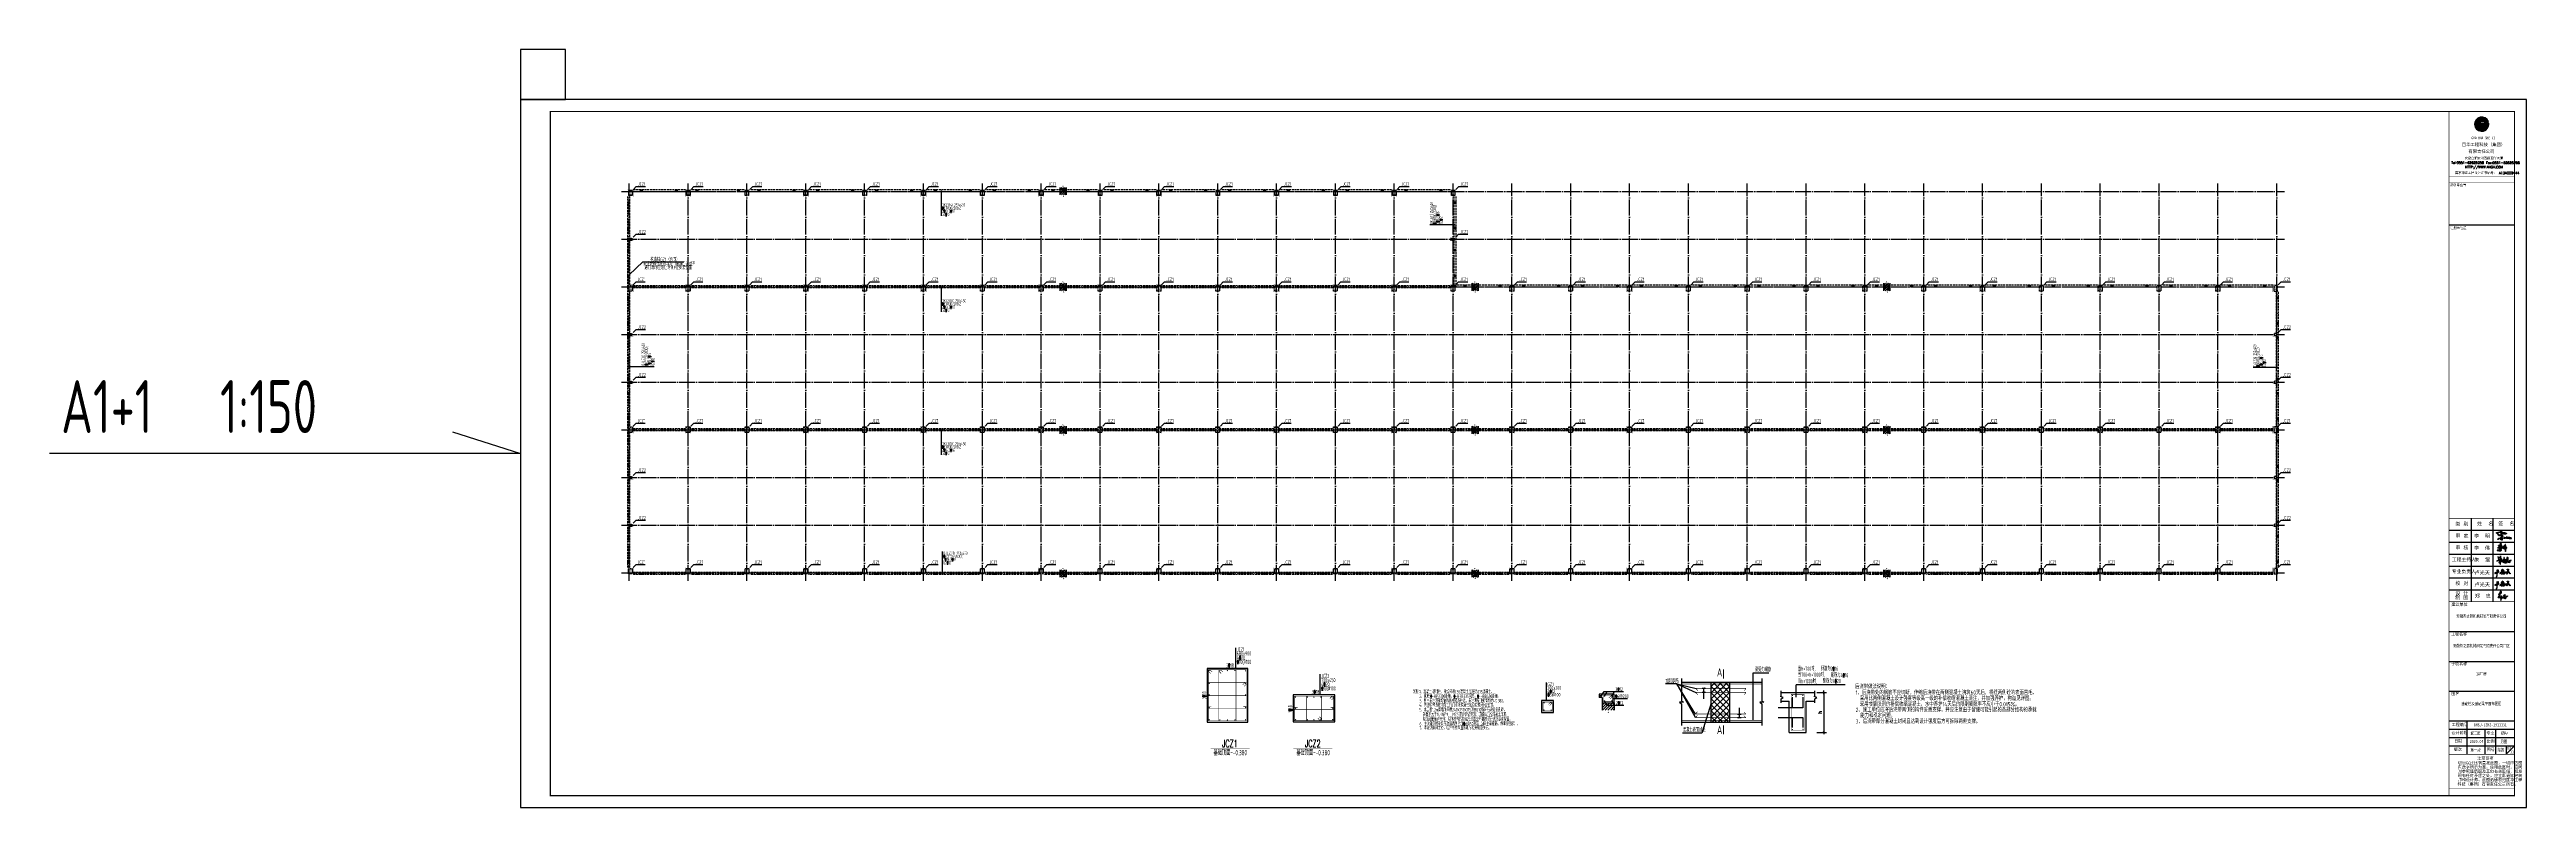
# Model space of a CAD drawing. Extents: x 8844666 to 9156203, y 1662182 to 2655606.
# Drawn here: x 8844666 to 9156203, y 2366081 to 2461494 of the extents above; entities that cross this region are included whole.
import ezdxf
from ezdxf.enums import TextEntityAlignment as Align

# ---------------------------------------------------------------- set-up
doc = ezdxf.new("R2010")
doc.units = 0
doc.header["$LTSCALE"] = 1000
doc.header["$MEASUREMENT"] = 0
doc.linetypes.add('DASH', pattern=[0.35, 0.25, -0.1])
doc.linetypes.add('DOTE', pattern=[2.42, 2, -0.2, 0.02, -0.2])
doc.layers.get('0').update_dxf_attribs({"linetype": 'CONTINUOUS'})
doc.layers.get('Defpoints').update_dxf_attribs({"linetype": 'CONTINUOUS'})
for name, color, linetype in [('1000', 2, 'CONTINUOUS'), ('DIM_SYMB', 3, 'CONTINUOUS'), ('DOTE', 8, 'DOTE'), ('GZ', 3, 'CONTINUOUS'), ('PP-PM-TK', 7, 'CONTINUOUS'), ('PUB_DIM', 3, 'CONTINUOUS'), ('PUB_TEXT', 7, 'CONTINUOUS'), ('PUB_TITLE', 4, 'CONTINUOUS'), ('REIN', 1, 'CONTINUOUS'), ('XSL', 4, 'CONTINUOUS'), ('一般文字', 6, 'CONTINUOUS'), ('剖面外形', 7, 'CONTINUOUS'), ('基础', 2, 'CONTINUOUS'), ('柱', 2, 'CONTINUOUS'), ('柱集中标注', 2, 'CONTINUOUS'), ('梁', 4, 'CONTINUOUS'), ('梁集中标注', 150, 'CONTINUOUS'), ('签名', 255, 'CONTINUOUS')]:
    doc.layers.add(name, color=color, linetype=linetype)
doc.layers.add('梁集中标注竖向', color=190, linetype='CONTINUOUS', lineweight=25)
doc.styles.add('-黑体', font='')
doc.styles.add('_TCH_LABEL', font='COMPLEX', dxfattribs={"bigfont": 'GBCBIG'})
doc.styles.add('DIM_FONT', font='SIMPLEX.shx', dxfattribs={"width": 0.8})
doc.styles.add('STYLE1', font='simhei.ttf', dxfattribs={"width": 0.8})
doc.styles.add('TQ', font='txt.shx', dxfattribs={"width": 0.8, "bigfont": 'hztxt.shx'})
doc.styles.add('TSSD_DIMENSION', font='atssdeng.shx', dxfattribs={"width": 0.7, "bigfont": 'atssdchn.shx'})
doc.styles.add('TSSD_REIN', font='atssdeng.shx', dxfattribs={"width": 0.7, "bigfont": 'atssdchn.shx'})
doc.styles.add('仿宋', font='', dxfattribs={"width": 0.8})
doc.styles.get('-黑体').set_extended_font_data('SimSun')
doc.styles.get('仿宋').set_extended_font_data('SimSun')
doc.dimstyles.new('DIMN', dxfattribs={"dimtxt": 300, "dimasz": 1, "dimexe": 250, "dimexo": 300, "dimgap": 150, "dimtad": 1, "dimdec": 0, "dimzin": 0, "dimdsep": 46, "dimtxsty": 'DIM_FONT', "dimblk": '_DIMX', "dimcen": 0.09, "dimclrt": 7, "dimadec": 0, "dimazin": 0, "dimtfac": 1, "dimtdec": 0, "dimtix": 1, "dimtmove": 2, "dimatfit": 3, "dimldrblk": '_DIMX', "dimfxl": 1, "dimtolj": 1, "dimtzin": 0, "dimarcsym": 0})

# ---------------------------------------------------------------- blocks, each defined once
blk = doc.blocks.new('*U34')
at = {"layer": 'PP-PM-TK', "color": 1}
for points in [[(-734, 26), (-725, -117), (-725, 92)], [(-725, 92), (-715, -155), (-715, 168)], [(-725, -117), (-725, 92), (-715, -155)], [(-715, 168), (-689, -255), (-689, 245)], [(-715, -155), (-715, 168), (-689, -255)], [(-689, 245), (-669, -296), (-669, 303)], [(-689, -255), (-689, 245), (-669, -296)], [(-669, 303), (-627, -384), (-627, 377)], [(-669, -296), (-669, 303), (-627, -384)], [(-627, 377), (-598, -422), (-598, 427)], [(-627, -384), (-627, 377), (-598, -422)], [(-598, 427), (-540, -498), (-540, 493)], [(-598, -422), (-598, 427), (-540, -498)], [(-540, 493), (-504, -531), (-504, 535)], [(-540, -498), (-540, 493), (-504, -531)], [(-504, 535), (-434, -593), (-434, 589)], [(-504, -531), (-504, 535), (-434, -593)], [(-434, 589), (-390, -619), (-390, 622)], [(-434, -593), (-434, 589), (-390, -619)], [(-390, 622), (-310, -666), (-310, 662)], [(-390, -619), (-390, 622), (-310, -666)], [(-310, 662), (-302, -669), (-302, 667)], [(-310, -666), (-310, 662), (-302, -669)], [(-302, 667), (-300, 1), (-300, 667)], [(-300, 667), (-299, 9), (-299, 668)], [(-299, 668), (-289, 51), (-289, 673)], [(-289, 673), (-287, 62), (-287, 674)], [(-287, 674), (-274, 89), (-274, 680)], [(-274, 680), (-262, 115), (-262, 686)], [(-262, 686), (-255, 126), (-255, 688)], [(-262, 686), (-262, 115), (-262, 686)], [(-255, 688), (-231, 157), (-231, 695)], [(-231, 695), (-227, 163), (-227, 696)], [(-227, 696), (-222, 168), (-222, 697)], [(-222, 697), (-221, 168), (-221, 697)], [(-222, 3), (-221, -43), (-221, 4)], [(-221, 697), (-215, 174), (-215, 699)], [(-221, 4), (-215, -82), (-215, 32)], [(-221, -43), (-221, 4), (-215, -82)], [(-215, 699), (-211, 177), (-211, 700)], [(-215, 32), (-211, -92), (-211, 48)], [(-215, -82), (-215, 32), (-211, -92)], [(-211, 700), (-202, 186), (-202, 703)], [(-211, 48), (-202, -118), (-202, 68)], [(-211, -92), (-211, 48), (-202, -118)], [(-202, 703), (-199, 188), (-199, 704)], [(-202, 68), (-199, -122), (-199, 73)], [(-202, -118), (-202, 68), (-199, -122)], [(-199, 704), (-185, 201), (-185, 708)], [(-199, 73), (-185, -143), (-185, 93)], [(-199, -122), (-199, 73), (-185, -143)], [(-185, 708), (-183, 203), (-183, 708)], [(-185, 93), (-183, -145), (-183, 96)], [(-185, -143), (-185, 93), (-183, -145)], [(-183, 708), (-179, 206), (-179, 709)], [(-183, 96), (-179, -149), (-179, 100)], [(-183, -145), (-183, 96), (-179, -149)], [(-179, 709), (-176, 208), (-176, 710)], [(-179, 100), (-176, -152), (-176, 103)], [(-179, -149), (-179, 100), (-176, -152)], [(-176, 710), (-175, 208), (-175, 710)], [(-176, 103), (-175, -153), (-175, 104)], [(-176, -152), (-176, 103), (-175, -153)], [(-175, 710), (-163, 216), (-163, 714)], [(-175, 104), (-163, -165), (-163, 116)], [(-175, -153), (-175, 104), (-163, -165)], [(-163, 714), (-142, 228), (-142, 719)], [(-163, 116), (-142, -181), (-142, 137)], [(-163, -165), (-163, 116), (-142, -181)], [(-142, 719), (-124, 239), (-124, 724)], [(-142, 137), (-124, -195), (-124, 151)], [(-142, -181), (-142, 137), (-124, -195)], [(-124, 724), (-123, 240), (-123, 724)], [(-124, 151), (-123, -196), (-123, 152)], [(-124, -195), (-124, 151), (-123, -196)], [(-123, 724), (-122, 240), (-122, 724)], [(-123, 152), (-122, -196), (-122, 153)], [(-123, -196), (-123, 152), (-122, -196)], [(-122, 724), (-114, 243), (-114, 725)], [(-122, 153), (-114, -202), (-114, 157)], [(-122, -196), (-122, 153), (-114, -202)], [(-114, 725), (-112, 244), (-112, 725)], [(-114, 157), (-112, 107), (-112, 158)], [(-114, -202), (-114, 87), (-112, -204)], [(-112, 725), (-112, 244), (-112, 725)], [(-112, 725), (-111, 244), (-111, 725)], [(-112, 158), (-111, 117), (-111, 159)], [(-112, 158), (-112, 108), (-112, 158)], [(-112, -204), (-112, 45), (-112, -204)], [(-112, -204), (-112, 42), (-111, -204)], [(-111, 725), (-110, 245), (-110, 725)], [(-111, 159), (-110, 119), (-110, 159)], [(-111, -204), (-111, 38), (-110, -205)], [(-110, 725), (-105, 247), (-105, 725)], [(-110, 159), (-105, 131), (-105, 162)], [(-110, -205), (-110, 34), (-105, -208)], [(-105, 725), (-102, 248), (-102, 726)], [(-105, 162), (-102, 135), (-102, 164)], [(-105, -208), (-105, 12), (-102, -210)], [(-102, 726), (-101, 249), (-101, 726)], [(-102, 164), (-101, 137), (-101, 165)], [(-101, 726), (-95, 251), (-95, 726)], [(-101, 165), (-95, 145), (-95, 166)], [(-95, 726), (-89, 254), (-89, 727)], [(-95, 166), (-89, 151), (-89, 167)], [(-89, 727), (-85, 255), (-85, 727)], [(-85, 727), (-83, 256), (-83, 727)], [(-83, 727), (-79, 257), (-79, 727)], [(-79, 727), (-59, 265), (-59, 729)], [(-59, 729), (-54, 267), (-54, 729)], [(-54, 729), (-45, 270), (-45, 730)], [(-45, 730), (-34, 272), (-34, 731)], [(-34, 731), (-28, 273), (-28, 731)], [(-28, 731), (-19, 276), (-19, 732)], [(-19, 732), (-12, 276), (-12, 732)], [(-12, 732), (-10, 277), (-10, 732)], [(-12, 25), (-10, 11), (-10, 47)], [(-10, 732), (-10, 277), (-10, 732)], [(-10, 732), (-9, 277), (-9, 732)], [(-10, 47), (-9, 4), (-9, 50)], [(-10, 11), (-10, 47), (-10, 10)], [(-10, 47), (-10, 10), (-10, 47)], [(-10, 10), (-10, 47), (-9, 4)], [(-9, 732), (-4, 277), (-4, 733)], [(-9, 50), (-4, -7), (-4, 68)], [(-9, 4), (-9, 50), (-4, -7)], [(-4, 733), (-3, 277), (-3, 733)], [(-4, 68), (-3, -8), (-3, 69)], [(-4, -7), (-4, 68), (-3, -8)], [(-3, 733), (2, 278), (2, 733)], [(-3, 69), (2, -19), (2, 80)], [(-3, -8), (-3, 69), (2, -19)], [(2, 733), (7, 279), (7, 734)], [(2, 80), (7, -24), (7, 87)], [(2, -19), (2, 80), (7, -24)], [(7, 734), (16, 280), (16, 734)], [(7, 87), (16, -35), (16, 98)], [(7, -24), (7, 87), (16, -35)], [(16, 280), (16, 734), (18, 279)], [(16, 734), (18, 279), (18, 734)], [(16, 98), (18, -37), (18, 100)], [(16, -35), (16, 98), (18, -37)], [(18, 279), (18, 734), (21, 279)], [(18, 100), (21, -39), (21, 103)], [(18, -37), (18, 100), (21, -39)], [(21, 279), (21, 734), (28, 279)], [(21, 103), (28, -45), (28, 111)], [(21, -39), (21, 103), (28, -45)], [(28, 279), (28, 733), (30, 279)], [(28, 111), (30, -46), (30, 113)], [(28, -45), (28, 111), (30, -46)], [(30, 279), (30, 733), (40, 278)], [(30, 113), (40, -53), (40, 121)], [(30, -46), (30, 113), (40, -53)], [(40, 278), (40, 732), (44, 278)], [(40, 121), (44, -56), (44, 124)], [(40, -53), (40, 121), (44, -56)], [(44, 278), (44, 731), (58, 277)], [(44, 124), (58, -63), (58, 135)], [(44, -56), (44, 124), (58, -63)], [(58, 277), (58, 730), (69, 276)], [(58, -63), (58, 135), (69, -69)], [(69, 276), (69, 728), (70, 276)], [(69, -69), (69, 126), (70, -69)], [(70, 276), (70, 728), (84, 275)], [(70, -69), (70, 125), (84, -74)], [(84, 275), (84, 726), (85, 275)], [(84, -74), (84, 113), (85, -74)], [(85, 275), (85, 726), (108, 274)], [(85, -74), (85, 112), (108, -81)], [(108, 274), (108, 723), (108, 274)], [(108, 274), (108, 723), (108, 274)], [(108, 274), (108, 723), (109, 274)], [(108, -81), (108, 88), (108, -82)], [(108, -82), (108, 87), (108, -82)], [(108, -82), (108, 87), (109, -82)], [(109, 274), (109, 723), (112, 273)], [(109, -82), (109, 87), (112, -82)], [(112, 273), (112, 723), (135, 270)], [(112, -82), (112, 84), (135, -86)], [(135, 270), (135, 720), (147, 269)], [(135, -86), (135, 66), (147, -88)], [(147, 269), (147, 719), (152, 268)], [(147, -88), (147, 62), (152, -88)], [(152, 268), (152, 718), (152, 268)], [(152, 268), (152, 718), (159, 268)], [(152, -88), (152, 60), (152, -89)], [(152, -89), (152, 60), (159, -89)], [(159, 268), (159, 717), (160, 267)], [(159, -89), (159, 59), (160, -89)], [(160, 267), (160, 717), (164, 267)], [(160, -89), (160, 59), (164, -89)], [(164, 267), (164, 716), (171, 265)], [(164, -89), (164, 59), (171, -89)], [(171, 265), (171, 713), (179, 263)], [(171, 58), (179, -90), (179, 60)], [(171, -89), (171, 58), (179, -90)], [(179, 263), (179, 711), (185, 262)], [(179, 60), (185, -90), (185, 61)], [(179, -90), (179, 60), (185, -90)], [(185, 262), (185, 709), (191, 261)], [(185, 61), (191, -90), (191, 62)], [(191, 261), (191, 707), (207, 254)], [(191, 62), (207, -89), (207, 65)], [(207, 254), (207, 702), (209, 253)], [(207, 65), (209, -89), (209, 66)], [(209, 253), (209, 701), (217, 250)], [(209, 66), (217, -89), (217, 70)], [(217, 250), (217, 698), (225, 244)], [(217, 70), (225, -89), (225, 75)], [(225, 244), (225, 696), (243, 230)], [(225, 75), (243, -87), (243, 86)], [(243, 230), (243, 690), (246, 228)], [(243, 86), (246, -86), (246, 91)], [(246, 228), (246, 689), (248, 227)], [(246, 91), (248, -86), (248, 93)], [(248, 227), (248, 688), (249, 226)], [(248, 93), (249, -86), (249, 94)], [(249, 226), (249, 688), (255, 216)], [(249, 94), (255, -86), (255, 102)], [(255, 216), (255, 686), (266, 199)], [(255, 102), (266, -84), (266, 117)], [(266, 199), (266, 682), (270, 192)], [(266, 117), (270, -84), (270, 133)], [(270, 192), (270, 681), (276, 155)], [(270, 133), (276, -83), (276, 155)], [(569, -14), (588, -190), (588, 2)], [(588, 2), (593, -187), (593, 6)], [(593, 6), (610, -177), (610, 20)], [(610, 20), (616, -173), (616, 25)], [(616, 25), (618, -171), (618, 27)], [(618, 27), (637, -159), (637, 43)], [(637, 43), (643, -155), (643, 48)], [(643, 48), (653, -148), (653, 57)], [(653, 57), (662, -142), (662, 66)], [(662, 66), (664, -140), (664, 68)], [(664, 68), (683, -126), (683, 86)], [(683, 86), (711, -105), (711, 112)], [(711, 112), (724, -95), (724, 124)], [(-302, -669), (-302, -30), (-300, -669)], [(-300, -669), (-300, -43), (-299, -670)], [(-299, -670), (-299, -61), (-289, -673)], [(-289, -673), (-289, -97), (-287, -674)], [(-287, -674), (-287, -102), (-274, -679)], [(-274, -679), (-274, -130), (-262, -683)], [(-262, -683), (-262, -150), (-262, -683)], [(-262, -683), (-262, -150), (-255, -686)], [(-255, -686), (-255, -162), (-231, -694)], [(-231, -694), (-231, -192), (-227, -695)], [(-227, -695), (-227, -195), (-222, -697)], [(-222, -697), (-222, -201), (-221, -697)], [(-221, -697), (-221, -201), (-215, -699)], [(-215, -699), (-215, -207), (-211, -701)], [(-211, -701), (-211, -210), (-202, -704)], [(-202, -704), (-202, -219), (-199, -705)], [(-199, -705), (-199, -222), (-185, -710)], [(-185, -710), (-185, -235), (-183, -711)], [(-183, -711), (-183, -237), (-179, -712)], [(-179, -712), (-179, -241), (-176, -713)], [(-176, -713), (-176, -244), (-175, -713)], [(-175, -713), (-175, -244), (-163, -715)], [(-163, -715), (-163, -252), (-142, -718)], [(-142, -718), (-142, -265), (-124, -721)], [(-124, -721), (-124, -276), (-123, -721)], [(-123, -721), (-123, -277), (-122, -721)], [(-122, -721), (-122, -277), (-114, -722)], [(-114, -722), (-114, -282), (-112, -723)], [(-112, -723), (-112, -284), (-112, -723)], [(-112, -723), (-112, -284), (-111, -723)], [(-111, -723), (-111, -284), (-110, -723)], [(-110, -723), (-110, -285), (-105, -724)], [(-105, -724), (-105, -287), (-102, -724)], [(-102, -210), (-102, -2), (-101, -212)], [(-102, -724), (-102, -288), (-101, -724)], [(-101, -212), (-101, -5), (-95, -215)], [(-101, -724), (-101, -289), (-95, -725)], [(-95, -215), (-95, -17), (-89, -219)], [(-95, -725), (-95, -291), (-89, -726)], [(-89, -219), (-89, -28), (-85, -222)], [(-89, -726), (-89, -294), (-85, -727)], [(-85, -222), (-85, -35), (-83, -223)], [(-85, -727), (-85, -295), (-83, -727)], [(-83, -223), (-83, -39), (-79, -226)], [(-83, -727), (-83, -296), (-79, -727)], [(-79, -226), (-79, -46), (-59, -239)], [(-79, -727), (-79, -298), (-59, -730)], [(-59, -239), (-59, -68), (-54, -241)], [(-59, -730), (-59, -306), (-54, -731)], [(-54, -241), (-54, -73), (-45, -246)], [(-54, -731), (-54, -308), (-45, -732)], [(-45, -246), (-45, -83), (-34, -252)], [(-45, -732), (-45, -312), (-34, -734)], [(-34, -252), (-34, -91), (-28, -254)], [(-28, -254), (-28, -95), (-19, -259)], [(-19, -259), (-19, -101), (-12, -263)], [(-12, -263), (-12, -106), (-10, -264)], [(-10, -264), (-10, -108), (-10, -264)], [(-10, -264), (-10, -108), (-9, -264)], [(-9, -264), (-9, -108), (-4, -267)], [(-4, -267), (-4, -111), (-3, -267)], [(-3, -267), (-3, -111), (2, -269)], [(2, -269), (2, -114), (7, -270)], [(7, -270), (7, -116), (16, -273)], [(16, -273), (16, -121), (18, -274)], [(18, -274), (18, -122), (21, -274)], [(21, -274), (21, -123), (28, -277)], [(28, -277), (28, -127), (30, -277)], [(30, -277), (30, -128), (40, -280)], [(40, -280), (40, -131), (44, -281)], [(44, -281), (44, -133), (58, -283)], [(58, -283), (58, -137), (69, -285)], [(69, -285), (69, -141), (70, -285)], [(70, -285), (70, -141), (84, -288)], [(84, -288), (84, -144), (85, -288)], [(85, -288), (85, -144), (108, -289)], [(108, -289), (108, -149), (108, -289)], [(108, -289), (108, -149), (108, -289)], [(108, -289), (108, -149), (109, -289)], [(109, -289), (109, -150), (112, -289)], [(112, -289), (112, -150), (135, -291)], [(135, -291), (135, -153), (147, -291)], [(147, -291), (147, -154), (152, -291)], [(152, -291), (152, -155), (152, -291)], [(152, -291), (152, -155), (159, -292)], [(152, -344), (152, -716), (152, -344)], [(152, -344), (159, -714), (159, -344)], [(159, -292), (159, -155), (160, -292)], [(159, -344), (160, -714), (160, -344)], [(160, -292), (160, -156), (164, -292)], [(160, -344), (164, -713), (164, -344)], [(164, -292), (164, -156), (171, -292)], [(164, -344), (171, -711), (171, -344)], [(171, -292), (171, -156), (179, -293)], [(171, -344), (179, -709), (179, -343)], [(179, -343), (185, -707), (185, -343)], [(185, -343), (191, -706), (191, -343)], [(191, -343), (207, -702), (207, -342)], [(207, -156), (209, -291), (209, -156)], [(207, -342), (209, -701), (209, -342)], [(209, -156), (217, -291), (217, -155)], [(209, -342), (217, -699), (217, -342)], [(217, -155), (225, -290), (225, -155)], [(217, -342), (225, -697), (225, -341)], [(225, -155), (243, -289), (243, -153)], [(225, -341), (243, -693), (243, -340)], [(243, -153), (246, -289), (246, -153)], [(243, -340), (246, -692), (246, -340)], [(246, -153), (248, -289), (248, -153)], [(246, -340), (248, -692), (248, -340)], [(248, -153), (249, -289), (249, -153)], [(248, -340), (249, -691), (249, -340)], [(249, -153), (255, -289), (255, -152)], [(249, -340), (255, -688), (255, -339)], [(255, -152), (266, -288), (266, -150)], [(255, -339), (266, -683), (266, -338)], [(266, -150), (270, -288), (270, -150)], [(266, -338), (270, -681), (270, -338)], [(270, -150), (276, -288), (276, -149)], [(270, -338), (276, -678), (276, -337)], [(276, -149), (283, -287), (283, -147)], [(276, -337), (283, -675), (283, -337)], [(283, -147), (296, -287), (296, -145)], [(283, -337), (296, -669), (296, -335)], [(296, -145), (302, -286), (302, -144)], [(296, -335), (302, -666), (302, -335)], [(302, -144), (307, -286), (307, -143)], [(302, -335), (307, -664), (307, -334)], [(307, -143), (311, -285), (311, -142)], [(307, -334), (311, -662), (311, -334)], [(311, -142), (341, -281), (341, -133)], [(311, -334), (341, -648), (341, -328)], [(341, -133), (369, -276), (369, -125)], [(341, -328), (369, -634), (369, -323)], [(369, -125), (375, -275), (375, -123)], [(369, -323), (375, -631), (375, -322)], [(375, -123), (377, -275), (377, -123)], [(375, -322), (377, -631), (377, -322)], [(377, -123), (383, -273), (383, -121)], [(377, -322), (383, -626), (383, -320)], [(383, -121), (397, -269), (397, -115)], [(383, -320), (397, -616), (397, -316)], [(397, -115), (421, -264), (421, -104)], [(397, -316), (421, -598), (421, -309)], [(421, -104), (431, -261), (431, -100)], [(421, -309), (431, -591), (431, -307)], [(431, -100), (444, -256), (444, -94)], [(431, -307), (444, -581), (444, -303)], [(444, -94), (450, -254), (450, -91)], [(444, -303), (450, -576), (450, -300)], [(450, -91), (460, -250), (460, -87)], [(450, -300), (460, -569), (460, -297)], [(460, -87), (483, -242), (483, -74)], [(460, -297), (483, -552), (483, -288)], [(483, -74), (492, -239), (492, -68)], [(483, -288), (492, -546), (492, -285)], [(492, -68), (509, -231), (509, -58)], [(492, -68), (492, -239), (492, -68)], [(492, -284), (509, -527), (509, -278)], [(492, -285), (492, -545), (492, -284)], [(509, -58), (512, -229), (512, -56)], [(509, -278), (512, -524), (512, -277)], [(512, -56), (513, -229), (513, -55)], [(512, -277), (513, -522), (513, -276)], [(513, -55), (530, -221), (530, -43)], [(513, -276), (530, -504), (530, -269)], [(530, -43), (542, -215), (542, -35)], [(530, -269), (542, -491), (542, -263)], [(542, -35), (552, -210), (552, -28)], [(542, -263), (552, -480), (552, -258)], [(552, -28), (555, -209), (555, -25)], [(552, -258), (555, -476), (555, -257)], [(555, -25), (569, -201), (569, -14)], [(555, -257), (569, -461), (569, -251)], [(569, -251), (588, -440), (588, -242)], [(588, -242), (593, -432), (593, -239)], [(593, -239), (610, -405), (610, -232)], [(610, -232), (616, -395), (616, -229)], [(616, -229), (618, -391), (618, -228)], [(618, -228), (637, -360), (637, -219)], [(637, -219), (643, -350), (643, -217)], [(643, -217), (653, -334), (653, -212)], [(653, -212), (662, -318), (662, -207)], [(662, -207), (664, -312), (664, -206)], [(664, -206), (683, -260), (683, -197)], [(683, -260), (683, -197), (711, -183)]]:
    blk.add_solid(points, dxfattribs=at)
at = {"layer": 'PP-PM-TK', "color": 1, "extrusion": (0, 0, -1)}
for points in [[(302, -30), (302, 667), (300, 1)], [(300, 1), (300, 667), (299, 9)], [(299, 9), (299, 668), (289, 51)], [(289, 51), (289, 673), (287, 62)], [(287, 62), (287, 674), (274, 89)], [(274, 89), (274, 680), (262, 115)], [(262, 115), (262, 686), (262, 115)], [(262, 115), (262, 686), (255, 126)], [(255, 126), (255, 688), (231, 157)], [(231, 157), (231, 695), (227, 163)], [(227, 163), (227, 696), (222, 168)], [(222, 168), (222, 697), (221, 168)], [(221, 168), (221, 697), (215, 174)], [(215, 174), (215, 699), (211, 177)], [(211, 177), (211, 700), (202, 186)], [(202, 186), (202, 703), (199, 188)], [(199, 188), (199, 704), (185, 201)], [(185, 201), (185, 708), (183, 203)], [(183, 203), (183, 708), (179, 206)], [(179, 206), (179, 709), (176, 208)], [(176, 208), (176, 710), (175, 208)], [(175, 208), (175, 710), (163, 216)], [(163, 216), (163, 714), (142, 228)], [(142, 228), (142, 719), (124, 239)], [(124, 239), (124, 724), (123, 240)], [(123, 240), (123, 724), (122, 240)], [(122, 240), (122, 724), (114, 243)], [(114, 243), (114, 725), (112, 244)], [(114, 87), (114, 157), (112, 107)], [(114, 87), (112, -204), (112, 45)], [(112, 244), (112, 725), (112, 244)], [(112, 244), (112, 725), (111, 244)], [(112, 107), (112, 158), (112, 108)], [(112, 108), (112, 158), (111, 117)], [(112, 45), (112, -204), (112, 42)], [(112, 42), (111, -204), (111, 38)], [(111, 244), (111, 725), (110, 245)], [(111, 117), (111, 159), (110, 119)], [(111, 38), (110, -205), (110, 34)], [(110, 245), (110, 725), (105, 247)], [(110, 119), (110, 159), (105, 131)], [(110, 34), (105, -208), (105, 12)], [(105, 247), (105, 725), (102, 248)], [(105, 131), (105, 162), (102, 135)], [(105, 12), (102, -210), (102, -2)], [(102, 248), (102, 726), (101, 249)], [(102, 135), (102, 164), (101, 137)], [(101, 249), (101, 726), (95, 251)], [(101, 137), (101, 165), (95, 145)], [(95, 251), (95, 726), (89, 254)], [(95, 145), (95, 166), (89, 151)], [(89, 254), (89, 727), (85, 255)], [(89, 151), (89, 167), (85, 154)], [(89, 167), (85, 154), (85, 164)], [(85, 255), (85, 727), (83, 256)], [(85, 154), (85, 164), (83, 163)], [(83, 256), (83, 727), (79, 257)], [(79, 257), (79, 727), (59, 265)], [(59, 265), (59, 729), (54, 267)], [(54, 267), (54, 729), (45, 270)], [(45, 270), (45, 730), (34, 272)], [(34, 272), (34, 731), (28, 273)], [(28, 273), (28, 731), (19, 276)], [(19, 276), (19, 732), (12, 276)], [(12, 276), (12, 732), (10, 277)], [(10, 277), (10, 732), (10, 277)], [(10, 277), (10, 732), (9, 277)], [(9, 277), (9, 732), (4, 277)], [(4, 277), (4, 733), (3, 277)], [(3, 277), (3, 733), (-2, 278)], [(-2, 278), (-2, 733), (-7, 279)], [(-7, 279), (-7, 734), (-16, 280)], [(-18, 734), (-21, 279), (-21, 734)], [(-21, 734), (-28, 279), (-28, 733)], [(-28, 733), (-30, 279), (-30, 733)], [(-30, 733), (-40, 278), (-40, 732)], [(-40, 732), (-44, 278), (-44, 731)], [(-44, 731), (-58, 277), (-58, 730)], [(-58, 730), (-69, 276), (-69, 728)], [(-58, 135), (-69, -69), (-69, 126)], [(-69, 728), (-70, 276), (-70, 728)], [(-69, 126), (-70, -69), (-70, 125)], [(-70, 728), (-84, 275), (-84, 726)], [(-70, 125), (-84, -74), (-84, 113)], [(-84, 726), (-85, 275), (-85, 726)], [(-84, 113), (-85, -74), (-85, 112)], [(-85, 726), (-108, 274), (-108, 723)], [(-85, 112), (-108, -81), (-108, 88)], [(-108, 723), (-108, 274), (-108, 723)], [(-108, 723), (-108, 274), (-108, 723)], [(-108, 723), (-109, 274), (-109, 723)], [(-108, 88), (-108, -82), (-108, 87)], [(-108, 87), (-108, -82), (-108, 87)], [(-108, 87), (-109, -82), (-109, 87)], [(-109, 723), (-112, 273), (-112, 723)], [(-109, 87), (-112, -82), (-112, 84)], [(-112, 723), (-135, 270), (-135, 720)], [(-112, 84), (-135, -86), (-135, 66)], [(-135, 720), (-147, 269), (-147, 719)], [(-135, 66), (-147, -88), (-147, 62)], [(-147, 719), (-152, 268), (-152, 718)], [(-147, 62), (-152, -88), (-152, 60)], [(-152, 718), (-152, 268), (-152, 718)], [(-152, 718), (-159, 268), (-159, 717)], [(-152, 60), (-152, -89), (-152, 60)], [(-152, 60), (-159, -89), (-159, 59)], [(-159, 717), (-160, 267), (-160, 717)], [(-159, 59), (-160, -89), (-160, 59)], [(-160, 717), (-164, 267), (-164, 716)], [(-160, 59), (-164, -89), (-164, 59)], [(-164, 716), (-171, 265), (-171, 713)], [(-164, 59), (-171, -89), (-171, 58)], [(-171, 713), (-179, 263), (-179, 711)], [(-179, 711), (-185, 262), (-185, 709)], [(-185, 709), (-191, 261), (-191, 707)], [(-185, -90), (-185, 61), (-191, -90)], [(-191, 707), (-207, 254), (-207, 702)], [(-191, -90), (-191, 62), (-207, -89)], [(-207, 702), (-209, 253), (-209, 701)], [(-207, -89), (-207, 65), (-209, -89)], [(-209, 701), (-217, 250), (-217, 698)], [(-209, -89), (-209, 66), (-217, -89)], [(-217, 698), (-225, 244), (-225, 696)], [(-217, -89), (-217, 70), (-225, -89)], [(-225, 696), (-243, 230), (-243, 690)], [(-225, -89), (-225, 75), (-243, -87)], [(-243, 690), (-246, 228), (-246, 689)], [(-243, -87), (-243, 86), (-246, -86)], [(-246, 689), (-248, 227), (-248, 688)], [(-246, -86), (-246, 91), (-248, -86)], [(-248, 688), (-249, 226), (-249, 688)], [(-248, -86), (-248, 93), (-249, -86)], [(-249, 688), (-255, 216), (-255, 686)], [(-249, -86), (-249, 94), (-255, -86)], [(-255, 686), (-266, 199), (-266, 682)], [(-255, -86), (-255, 102), (-266, -84)], [(-266, 682), (-270, 192), (-270, 681)], [(-266, -84), (-266, 117), (-270, -84)], [(-270, 681), (-276, 155), (-276, 679)], [(-270, -84), (-270, 133), (-276, -83)], [(-276, -83), (-276, 679), (-283, -83)], [(-276, 679), (-283, -83), (-283, 677)], [(-283, -83), (-283, 677), (-296, -80)], [(-283, 677), (-296, -80), (-296, 672)], [(-296, -80), (-296, 672), (-302, -79)], [(-296, 672), (-302, -79), (-302, 669)], [(-302, -79), (-302, 669), (-307, -78)], [(-302, 669), (-307, -78), (-307, 666)], [(-307, -78), (-307, 666), (-311, -77)], [(-307, 666), (-311, -77), (-311, 664)], [(-311, -77), (-311, 664), (-341, -71)], [(-311, 664), (-341, -71), (-341, 647)], [(-341, -71), (-341, 647), (-369, -62)], [(-341, 647), (-369, -62), (-369, 631)], [(-369, -62), (-369, 631), (-375, -61)], [(-369, 631), (-375, -61), (-375, 628)], [(-375, -61), (-375, 628), (-377, -60)], [(-375, 628), (-377, -60), (-377, 627)], [(-377, -60), (-377, 627), (-383, -58)], [(-377, 627), (-383, -58), (-383, 623)], [(-383, -58), (-383, 623), (-397, -54)], [(-383, 623), (-397, -54), (-397, 616)], [(-397, -54), (-397, 616), (-421, -43)], [(-397, 616), (-421, -43), (-421, 602)], [(-421, -43), (-421, 602), (-431, -38)], [(-421, 602), (-431, -38), (-431, 594)], [(-431, -38), (-431, 594), (-444, -32)], [(-431, 594), (-444, -32), (-444, 582)], [(-444, -32), (-444, 582), (-450, -29)], [(-444, 582), (-450, -29), (-450, 577)], [(-450, -29), (-450, 577), (-460, -23)], [(-450, 577), (-460, -23), (-460, 568)], [(-460, -23), (-460, 568), (-483, -10)], [(-460, 568), (-483, -10), (-483, 549)], [(-483, -10), (-483, 549), (-492, -3)], [(-483, 549), (-492, -3), (-492, 541)], [(-492, -3), (-492, 541), (-492, -3)], [(-492, 541), (-492, -3), (-492, 541)], [(-492, -3), (-492, 541), (-509, 10)], [(-492, 541), (-509, 10), (-509, 527)], [(-509, 10), (-509, 527), (-512, 12)], [(-509, 527), (-512, 12), (-512, 524)], [(-512, 12), (-512, 524), (-513, 13)], [(-512, 524), (-513, 13), (-513, 523)], [(-513, 13), (-513, 523), (-530, 27)], [(-513, 523), (-530, 27), (-530, 509)], [(-530, 27), (-530, 509), (-542, 38)], [(-530, 509), (-542, 38), (-542, 493)], [(-542, 38), (-542, 493), (-552, 48)], [(-542, 493), (-552, 48), (-552, 481)], [(-552, 48), (-552, 481), (-555, 52)], [(-552, 481), (-555, 52), (-555, 476)], [(-555, 52), (-555, 476), (-569, 65)], [(-555, 476), (-569, 65), (-569, 460)], [(-569, 65), (-569, 460), (-588, 89)], [(-569, 460), (-588, 89), (-588, 435)], [(-588, 89), (-588, 435), (-593, 95)], [(-588, 435), (-593, 95), (-593, 429)], [(-588, -190), (-588, 2), (-593, -187)], [(-593, 95), (-593, 429), (-610, 118)], [(-593, 429), (-610, 118), (-610, 408)], [(-593, -187), (-593, 6), (-610, -177)], [(-610, 118), (-610, 408), (-616, 126)], [(-610, 408), (-616, 126), (-616, 400)], [(-610, -177), (-610, 20), (-616, -173)], [(-616, 126), (-616, 400), (-618, 131)], [(-616, 400), (-618, 131), (-618, 397)], [(-616, -173), (-616, 25), (-618, -171)], [(-618, 131), (-618, 397), (-637, 164)], [(-618, 397), (-637, 164), (-637, 361)], [(-618, -171), (-618, 27), (-637, -159)], [(-637, 164), (-637, 361), (-643, 175)], [(-637, 361), (-643, 175), (-643, 349)], [(-637, -159), (-637, 43), (-643, -155)], [(-643, 175), (-643, 349), (-653, 192)], [(-643, 349), (-653, 192), (-653, 330)], [(-643, -155), (-643, 48), (-653, -148)], [(-653, 192), (-653, 330), (-662, 217)], [(-653, 330), (-662, 217), (-662, 311)], [(-653, -148), (-653, 57), (-662, -142)], [(-662, 217), (-662, 311), (-664, 222)], [(-662, 311), (-664, 222), (-664, 307)], [(-662, -142), (-662, 66), (-664, -140)], [(-664, 222), (-664, 307), (-683, 270)], [(-664, -140), (-664, 68), (-683, -126)], [(-683, -126), (-683, 86), (-711, -105)], [(-711, -105), (-711, 112), (-724, -95)], [(-724, -95), (-724, 124), (-729, -91)], [(-724, 124), (-729, -91), (-729, 74)], [(-729, -91), (-729, 74), (-734, 17)], [(302, -30), (300, -669), (300, -43)], [(300, -43), (299, -670), (299, -61)], [(299, -61), (289, -673), (289, -97)], [(289, -97), (287, -674), (287, -102)], [(287, -102), (274, -679), (274, -130)], [(274, -130), (262, -683), (262, -150)], [(262, -150), (262, -683), (262, -150)], [(262, -150), (255, -686), (255, -162)], [(255, -162), (231, -694), (231, -192)], [(231, -192), (227, -695), (227, -195)], [(227, -195), (222, -697), (222, -201)], [(222, -201), (221, -697), (221, -201)], [(221, -201), (215, -699), (215, -207)], [(215, -207), (211, -701), (211, -210)], [(211, -210), (202, -704), (202, -219)], [(202, -219), (199, -705), (199, -222)], [(199, -222), (185, -710), (185, -235)], [(185, -235), (183, -711), (183, -237)], [(183, -237), (179, -712), (179, -241)], [(179, -241), (176, -713), (176, -244)], [(176, -244), (175, -713), (175, -244)], [(175, -244), (163, -715), (163, -252)], [(163, -252), (142, -718), (142, -265)], [(142, -265), (124, -721), (124, -276)], [(124, -276), (123, -721), (123, -277)], [(123, -277), (122, -721), (122, -277)], [(122, -277), (114, -722), (114, -282)], [(114, -282), (112, -723), (112, -284)], [(112, -284), (112, -723), (112, -284)], [(112, -284), (111, -723), (111, -284)], [(111, -284), (110, -723), (110, -285)], [(110, -285), (105, -724), (105, -287)], [(105, -287), (102, -724), (102, -288)], [(102, -2), (101, -212), (101, -5)], [(102, -288), (101, -724), (101, -289)], [(101, -5), (95, -215), (95, -17)], [(101, -289), (95, -725), (95, -291)], [(95, -17), (89, -219), (89, -28)], [(95, -291), (89, -726), (89, -294)], [(89, -28), (85, -222), (85, -35)], [(89, -294), (85, -727), (85, -295)], [(85, -35), (83, -223), (83, -39)], [(85, -295), (83, -727), (83, -296)], [(83, -39), (79, -226), (79, -46)], [(83, -296), (79, -727), (79, -298)], [(79, -46), (59, -239), (59, -68)], [(79, -298), (59, -730), (59, -306)], [(59, -68), (54, -241), (54, -73)], [(59, -306), (54, -731), (54, -308)], [(54, -73), (45, -246), (45, -83)], [(54, -308), (45, -732), (45, -312)], [(45, -83), (34, -252), (34, -91)], [(45, -312), (34, -734), (34, -316)], [(34, -91), (28, -254), (28, -95)], [(34, -734), (34, -316), (28, -734)], [(34, -316), (28, -734), (28, -319)], [(28, -95), (19, -259), (19, -101)], [(28, -734), (28, -319), (19, -733)], [(28, -319), (19, -733), (19, -321)], [(19, -101), (12, -263), (12, -106)], [(19, -733), (19, -321), (12, -733)], [(19, -321), (12, -733), (12, -322)], [(12, -106), (10, -264), (10, -108)], [(12, -733), (12, -322), (10, -733)], [(12, -322), (10, -733), (10, -323)], [(10, -108), (10, -264), (10, -108)], [(10, -108), (9, -264), (9, -108)], [(10, -733), (10, -323), (10, -733)], [(10, -323), (10, -733), (10, -323)], [(10, -733), (10, -323), (9, -733)], [(10, -323), (9, -733), (9, -323)], [(9, -108), (4, -267), (4, -111)], [(9, -733), (9, -323), (4, -732)], [(9, -323), (4, -732), (4, -324)], [(4, -111), (3, -267), (3, -111)], [(4, -732), (4, -324), (3, -732)], [(4, -324), (3, -732), (3, -324)], [(3, -111), (-2, -269), (-2, -114)], [(3, -732), (3, -324), (-2, -732)], [(3, -324), (-2, -732), (-2, -326)], [(-2, -114), (-7, -270), (-7, -116)], [(-2, -732), (-2, -326), (-7, -732)], [(-2, -326), (-7, -732), (-7, -327)], [(-7, -116), (-16, -273), (-16, -121)], [(-7, -732), (-7, -327), (-16, -731)], [(-7, -327), (-16, -731), (-16, -329)], [(-16, -121), (-18, -274), (-18, -122)], [(-16, -731), (-16, -329), (-18, -731)], [(-16, -329), (-18, -731), (-18, -329)], [(-18, -122), (-21, -274), (-21, -123)], [(-18, -731), (-18, -329), (-21, -731)], [(-18, -329), (-21, -731), (-21, -330)], [(-21, -123), (-28, -277), (-28, -127)], [(-21, -731), (-21, -330), (-28, -731)], [(-21, -330), (-28, -731), (-28, -332)], [(-28, -127), (-30, -277), (-30, -128)], [(-28, -731), (-28, -332), (-30, -731)], [(-28, -332), (-30, -731), (-30, -332)], [(-30, -128), (-40, -280), (-40, -131)], [(-30, -731), (-30, -332), (-40, -730)], [(-30, -332), (-40, -730), (-40, -334)], [(-40, -131), (-44, -281), (-44, -133)], [(-40, -730), (-40, -334), (-44, -730)], [(-40, -334), (-44, -730), (-44, -335)], [(-44, -133), (-58, -283), (-58, -137)], [(-44, -730), (-44, -335), (-58, -729)], [(-44, -335), (-58, -729), (-58, -338)], [(-58, -137), (-69, -285), (-69, -141)], [(-58, -729), (-58, -338), (-69, -729)], [(-58, -338), (-69, -729), (-69, -339)], [(-69, -141), (-70, -285), (-70, -141)], [(-69, -729), (-69, -339), (-70, -729)], [(-69, -339), (-70, -729), (-70, -339)], [(-70, -141), (-84, -288), (-84, -144)], [(-70, -729), (-70, -339), (-84, -728)], [(-70, -339), (-84, -728), (-84, -340)], [(-84, -144), (-85, -288), (-85, -144)], [(-84, -728), (-84, -340), (-85, -728)], [(-84, -340), (-85, -728), (-85, -340)], [(-85, -144), (-108, -289), (-108, -149)], [(-85, -728), (-85, -340), (-108, -727)], [(-85, -340), (-108, -727), (-108, -342)], [(-108, -149), (-108, -289), (-108, -149)], [(-108, -149), (-108, -289), (-108, -149)], [(-108, -149), (-109, -289), (-109, -150)], [(-108, -727), (-108, -342), (-108, -727)], [(-108, -342), (-108, -727), (-108, -342)], [(-108, -727), (-108, -342), (-108, -727)], [(-108, -342), (-108, -727), (-108, -342)], [(-108, -727), (-108, -342), (-109, -727)], [(-108, -342), (-109, -727), (-109, -342)], [(-109, -150), (-112, -289), (-112, -150)], [(-109, -727), (-109, -342), (-112, -726)], [(-109, -342), (-112, -726), (-112, -342)], [(-112, -150), (-135, -291), (-135, -153)], [(-112, -726), (-112, -342), (-135, -720)], [(-112, -342), (-135, -720), (-135, -343)], [(-135, -153), (-147, -291), (-147, -154)], [(-135, -720), (-135, -343), (-147, -717)], [(-135, -343), (-147, -717), (-147, -344)], [(-147, -154), (-152, -291), (-152, -155)], [(-147, -717), (-147, -344), (-152, -716)], [(-147, -344), (-152, -716), (-152, -344)], [(-152, -155), (-152, -291), (-152, -155)], [(-152, -155), (-159, -292), (-159, -155)], [(-152, -716), (-152, -344), (-152, -716)], [(-152, -716), (-152, -344), (-159, -714)], [(-159, -155), (-160, -292), (-160, -156)], [(-159, -714), (-159, -344), (-160, -714)], [(-160, -156), (-164, -292), (-164, -156)], [(-160, -714), (-160, -344), (-164, -713)], [(-164, -156), (-171, -292), (-171, -156)], [(-164, -713), (-164, -344), (-171, -711)], [(-171, -156), (-179, -293), (-179, -156)], [(-171, -711), (-171, -344), (-179, -709)], [(-179, -293), (-179, -156), (-185, -292)], [(-179, -156), (-185, -292), (-185, -156)], [(-179, -709), (-179, -343), (-185, -707)], [(-185, -292), (-185, -156), (-191, -292)], [(-185, -156), (-191, -292), (-191, -156)], [(-185, -707), (-185, -343), (-191, -706)], [(-191, -292), (-191, -156), (-207, -291)], [(-191, -156), (-207, -291), (-207, -156)], [(-191, -706), (-191, -343), (-207, -702)], [(-207, -291), (-207, -156), (-209, -291)], [(-207, -702), (-207, -342), (-209, -701)], [(-209, -291), (-209, -156), (-217, -291)], [(-209, -701), (-209, -342), (-217, -699)], [(-217, -291), (-217, -155), (-225, -290)], [(-217, -699), (-217, -342), (-225, -697)], [(-225, -290), (-225, -155), (-243, -289)], [(-225, -697), (-225, -341), (-243, -693)], [(-243, -289), (-243, -153), (-246, -289)], [(-243, -693), (-243, -340), (-246, -692)], [(-246, -289), (-246, -153), (-248, -289)], [(-246, -692), (-246, -340), (-248, -692)], [(-248, -289), (-248, -153), (-249, -289)], [(-248, -692), (-248, -340), (-249, -691)], [(-249, -289), (-249, -153), (-255, -289)], [(-249, -691), (-249, -340), (-255, -688)], [(-255, -289), (-255, -152), (-266, -288)], [(-255, -688), (-255, -339), (-266, -683)], [(-266, -288), (-266, -150), (-270, -288)], [(-266, -683), (-266, -338), (-270, -681)], [(-270, -288), (-270, -150), (-276, -288)], [(-270, -681), (-270, -338), (-276, -678)], [(-276, -288), (-276, -149), (-283, -287)], [(-276, -678), (-276, -337), (-283, -675)], [(-283, -287), (-283, -147), (-296, -287)], [(-283, -675), (-283, -337), (-296, -669)], [(-296, -287), (-296, -145), (-302, -286)], [(-296, -669), (-296, -335), (-302, -666)], [(-302, -286), (-302, -144), (-307, -286)], [(-302, -666), (-302, -335), (-307, -664)], [(-307, -286), (-307, -143), (-311, -285)], [(-307, -664), (-307, -334), (-311, -662)], [(-311, -285), (-311, -142), (-341, -281)], [(-311, -662), (-311, -334), (-341, -648)], [(-341, -281), (-341, -133), (-369, -276)], [(-341, -648), (-341, -328), (-369, -634)], [(-369, -276), (-369, -125), (-375, -275)], [(-369, -634), (-369, -323), (-375, -631)], [(-375, -275), (-375, -123), (-377, -275)], [(-375, -631), (-375, -322), (-377, -631)], [(-377, -275), (-377, -123), (-383, -273)], [(-377, -631), (-377, -322), (-383, -626)], [(-383, -273), (-383, -121), (-397, -269)], [(-383, -626), (-383, -320), (-397, -616)], [(-397, -269), (-397, -115), (-421, -264)], [(-397, -616), (-397, -316), (-421, -598)], [(-421, -264), (-421, -104), (-431, -261)], [(-421, -598), (-421, -309), (-431, -591)], [(-431, -261), (-431, -100), (-444, -256)], [(-431, -591), (-431, -307), (-444, -581)], [(-444, -256), (-444, -94), (-450, -254)], [(-444, -581), (-444, -303), (-450, -576)], [(-450, -254), (-450, -91), (-460, -250)], [(-450, -576), (-450, -300), (-460, -569)], [(-460, -250), (-460, -87), (-483, -242)], [(-460, -569), (-460, -297), (-483, -552)], [(-483, -242), (-483, -74), (-492, -239)], [(-483, -552), (-483, -288), (-492, -546)], [(-492, -239), (-492, -68), (-492, -239)], [(-492, -239), (-492, -68), (-509, -231)], [(-492, -545), (-492, -284), (-509, -527)], [(-492, -546), (-492, -285), (-492, -545)], [(-509, -231), (-509, -58), (-512, -229)], [(-509, -527), (-509, -278), (-512, -524)], [(-512, -229), (-512, -56), (-513, -229)], [(-512, -524), (-512, -277), (-513, -522)], [(-513, -229), (-513, -55), (-530, -221)], [(-513, -522), (-513, -276), (-530, -504)], [(-530, -221), (-530, -43), (-542, -215)], [(-530, -504), (-530, -269), (-542, -491)], [(-542, -215), (-542, -35), (-552, -210)], [(-542, -491), (-542, -263), (-552, -480)], [(-552, -210), (-552, -28), (-555, -209)], [(-552, -480), (-552, -258), (-555, -476)], [(-555, -209), (-555, -25), (-569, -201)], [(-555, -476), (-555, -257), (-569, -461)], [(-569, -201), (-569, -14), (-588, -190)], [(-569, -461), (-569, -251), (-588, -440)], [(-588, -440), (-588, -242), (-593, -432)], [(-593, -432), (-593, -239), (-610, -405)], [(-610, -405), (-610, -232), (-616, -395)], [(-616, -395), (-616, -229), (-618, -391)], [(-618, -391), (-618, -228), (-637, -360)], [(-637, -360), (-637, -219), (-643, -350)], [(-643, -350), (-643, -217), (-653, -334)], [(-653, -334), (-653, -212), (-662, -318)], [(-662, -318), (-662, -207), (-664, -312)], [(-664, -312), (-664, -206), (-683, -260)]]:
    blk.add_solid(points, dxfattribs=at)
blk = doc.blocks.new('70406170226736')
at = {"layer": 'PP-PM-TK', "color": 1}
for points in [[(58, 135), (84, 113), (108, 87), (121, 75), (135, 66), (152, 60), (171, 58), (190, 60), (209, 66), (227, 74), (243, 86), (256, 101), (266, 117), (273, 135), (276, 155), (275, 174), (270, 192), (261, 210), (249, 226), (234, 239), (217, 250), (191, 261), (164, 267), (108, 274), (62, 278), (16, 280), (-19, 276), (-54, 267), (-89, 255), (-122, 240), (-151, 224), (-179, 206), (-204, 186), (-227, 163), (-246, 140), (-262, 115), (-276, 89), (-287, 62), (-295, 32), (-300, 1), (-302, -30), (-299, -61), (-289, -97), (-274, -130), (-255, -162), (-231, -192), (-204, -219), (-175, -244), (-144, -266), (-110, -285), (-70, -304), (-28, -319), (14, -330), (58, -338), (105, -343), (152, -344), (246, -340), (311, -334), (375, -322), (444, -303), (512, -277), (637, -219), (711, -183)], [(724, 124), (643, 48), (600, 10), (555, -25), (509, -58), (460, -87), (422, -105), (383, -121), (343, -134), (302, -144), (255, -152), (207, -156), (159, -155), (112, -150), (69, -141), (28, -127), (-10, -108), (-45, -83), (-63, -65), (-79, -46), (-92, -24), (-102, -2), (-109, 20), (-112, 42), (-114, 87), (-114, 102), (-111, 117), (-105, 131), (-95, 145), (-85, 154), (-82, 159), (-83, 163), (-89, 167), (-95, 167), (-101, 165), (-123, 152), (-142, 137), (-163, 118), (-183, 96), (-199, 73), (-211, 48), (-218, 26), (-222, 3), (-223, -20), (-221, -43), (-215, -82), (-209, -101), (-202, -118), (-185, -143), (-163, -165), (-112, -204), (-59, -239), (-32, -254), (-3, -267), (40, -280), (85, -288), (132, -292), (179, -293), (243, -291), (307, -286), (369, -276), (431, -261), (492, -239), (552, -210), (610, -177), (664, -140), (729, -91)], [(58, 135), (30, 113), (17, 101), (7, 87), (-4, 68), (-10, 47), (-12, 25), (-9, 4), (-5, -8), (2, -19), (11, -30), (21, -39), (44, -56), (70, -69), (89, -76), (108, -82), (147, -88), (185, -90), (225, -89), (283, -83), (312, -78), (341, -71), (369, -63), (397, -54), (424, -42), (450, -29), (483, -10), (513, 13), (542, 38), (569, 65), (593, 95), (616, 126), (635, 159), (653, 192), (669, 231), (683, 270)]]:
    blk.add_lwpolyline(points, dxfattribs=at)
for start, end in [(21.5384, 345.55673), (352.85444, 9.73276)]:
    blk.add_arc((0, 0), 735, start, end, dxfattribs=at)
blk.add_blockref('*U34', (0, 0), dxfattribs=at)
blk = doc.blocks.new('A1-TK')
h = blk.add_hatch(color=7)
h.paths.add_polyline_path([(9150683, 1819194), (9150682, 1819200), (9150683, 1819204), (9150686, 1819206), (9150692, 1819208), (9150706, 1819204), (9150716, 1819198), (9150739, 1819188), (9150764, 1819180), (9150792, 1819172), (9150822, 1819169), (9150856, 1819166), (9150903, 1819163), (9150945, 1819163), (9150984, 1819164), (9151036, 1819171), (9151063, 1819173), (9151075, 1819178), (9151083, 1819186), (9151085, 1819194), (9151083, 1819206), (9151071, 1819220), (9151050, 1819234), (9151021, 1819248), (9150986, 1819260), (9150951, 1819272), (9150916, 1819281), (9150865, 1819292), (9150793, 1819305), (9150702, 1819321), (9150688, 1819321), (9150678, 1819320), (9150673, 1819322), (9150670, 1819328), (9150667, 1819336), (9150665, 1819344), (9150660, 1819366), (9150655, 1819390), (9150647, 1819410), (9150636, 1819425), (9150625, 1819434), (9150610, 1819440), (9150596, 1819436), (9150586, 1819418), (9150585, 1819395), (9150586, 1819364), (9150590, 1819347), (9150596, 1819333), (9150592, 1819328), (9150558, 1819329), (9150524, 1819330), (9150458, 1819330), (9150435, 1819327), (9150405, 1819321), (9150373, 1819316), (9150335, 1819306), (9150299, 1819299), (9150271, 1819294), (9150251, 1819297), (9150245, 1819297), (9150236, 1819292), (9150233, 1819278), (9150239, 1819256), (9150251, 1819244), (9150265, 1819238), (9150272, 1819233), (9150278, 1819220), (9150296, 1819197), (9150316, 1819174), (9150351, 1819139), (9150363, 1819128), (9150375, 1819123), (9150392, 1819121), (9150405, 1819121), (9150416, 1819126), (9150416, 1819127), (9150416, 1819128), (9150415, 1819131), (9150413, 1819135), (9150409, 1819137), (9150400, 1819140), (9150393, 1819145), (9150380, 1819154), (9150367, 1819165), (9150353, 1819181), (9150336, 1819200), (9150326, 1819212), (9150316, 1819226), (9150309, 1819239), (9150307, 1819246), (9150307, 1819252), (9150309, 1819255), (9150321, 1819261), (9150341, 1819265), (9150365, 1819272), (9150387, 1819277), (9150420, 1819282), (9150441, 1819288), (9150464, 1819287), (9150489, 1819289), (9150514, 1819289), (9150556, 1819291), (9150577, 1819292), (9150593, 1819293), (9150607, 1819290), (9150616, 1819285), (9150622, 1819277), (9150626, 1819265), (9150629, 1819249), (9150632, 1819218), (9150634, 1819190), (9150634, 1819101), (9150634, 1819084), (9150630, 1819081), (9150619, 1819083), (9150601, 1819084), (9150591, 1819085), (9150579, 1819090), (9150575, 1819092), (9150567, 1819093), (9150523, 1819093), (9150484, 1819093), (9150449, 1819093), (9150427, 1819094), (9150413, 1819096), (9150407, 1819095), (9150404, 1819092), (9150404, 1819082), (9150404, 1819071), (9150407, 1819060), (9150410, 1819052), (9150418, 1819044), (9150427, 1819037), (9150440, 1819032), (9150454, 1819027), (9150471, 1819024), (9150480, 1819025), (9150487, 1819025), (9150491, 1819026), (9150494, 1819030), (9150496, 1819036), (9150498, 1819040), (9150500, 1819043), (9150507, 1819046), (9150542, 1819044), (9150622, 1819036), (9150629, 1819036), (9150635, 1819034), (9150639, 1819030), (9150641, 1819022), (9150641, 1818984), (9150644, 1818924), (9150644, 1818915), (9150643, 1818907), (9150639, 1818903), (9150624, 1818895), (9150600, 1818881), (9150564, 1818859), (9150509, 1818827), (9150496, 1818821), (9150486, 1818817), (9150476, 1818816), (9150466, 1818816), (9150457, 1818817), (9150451, 1818816), (9150444, 1818814), (9150369, 1818770), (9150353, 1818761), (9150344, 1818755), (9150340, 1818746), (9150340, 1818736), (9150344, 1818724), (9150347, 1818718), (9150360, 1818715), (9150376, 1818714), (9150382, 1818715), (9150393, 1818720), (9150412, 1818733), (9150445, 1818749), (9150472, 1818758), (9150495, 1818767), (9150515, 1818777), (9150537, 1818786), (9150572, 1818799), (9150603, 1818810), (9150622, 1818819), (9150631, 1818821), (9150643, 1818824), (9150650, 1818822), (9150652, 1818812), (9150654, 1818796), (9150652, 1818782), (9150651, 1818773), (9150645, 1818765), (9150632, 1818752), (9150612, 1818736), (9150593, 1818719), (9150591, 1818715), (9150590, 1818703), (9150588, 1818695), (9150594, 1818685), (9150601, 1818679), (9150610, 1818678), (9150618, 1818677), (9150625, 1818677), (9150631, 1818678), (9150637, 1818680), (9150641, 1818685), (9150644, 1818688), (9150646, 1818695), (9150646, 1818698), (9150647, 1818703), (9150648, 1818707), (9150652, 1818710), (9150654, 1818711), (9150657, 1818712), (9150661, 1818710), (9150662, 1818706), (9150663, 1818696), (9150663, 1818686), (9150664, 1818671), (9150664, 1818665), (9150667, 1818660), (9150676, 1818657), (9150686, 1818656), (9150697, 1818652), (9150706, 1818651), (9150713, 1818654), (9150713, 1818670), (9150709, 1818693), (9150707, 1818741), (9150707, 1818750), (9150712, 1818759), (9150720, 1818767), (9150731, 1818777), (9150741, 1818794), (9150745, 1818804), (9150746, 1818817), (9150743, 1818827), (9150737, 1818836), (9150728, 1818844), (9150720, 1818850), (9150711, 1818852), (9150701, 1818855), (9150698, 1818859), (9150697, 1818869), (9150696, 1818878), (9150695, 1818884), (9150719, 1818899), (9150740, 1818917), (9150760, 1818941), (9150775, 1818954), (9150782, 1818965), (9150786, 1818975), (9150785, 1818991), (9150778, 1819003), (9150769, 1819016), (9150760, 1819026), (9150754, 1819033), (9150725, 1819046), (9150699, 1819057), (9150686, 1819064), (9150683, 1819075), (9150682, 1819088), (9150683, 1819139)])
h.paths.add_polyline_path([(9150700, 1819237), (9150689, 1819243), (9150681, 1819247), (9150675, 1819251), (9150673, 1819256), (9150672, 1819263), (9150672, 1819276), (9150673, 1819278), (9150675, 1819280), (9150677, 1819282), (9150681, 1819284), (9150685, 1819284), (9150692, 1819285), (9150697, 1819284), (9150704, 1819284), (9150711, 1819281), (9150727, 1819276), (9150750, 1819270), (9150779, 1819263), (9150828, 1819257), (9150868, 1819253), (9150888, 1819250), (9150921, 1819243), (9150956, 1819232), (9150998, 1819221), (9151008, 1819220), (9151013, 1819218), (9151016, 1819216), (9151017, 1819214), (9151017, 1819211), (9151014, 1819208), (9151006, 1819205), (9150992, 1819200), (9150972, 1819200), (9150944, 1819200), (9150917, 1819200), (9150887, 1819200), (9150829, 1819206), (9150808, 1819206), (9150791, 1819207), (9150765, 1819212), (9150738, 1819219)], flags=16)
h.paths.add_polyline_path([(9150697, 1819016), (9150700, 1819017), (9150705, 1819016), (9150719, 1819008), (9150724, 1819006), (9150728, 1819003), (9150731, 1819000), (9150732, 1818995), (9150733, 1818988), (9150731, 1818983), (9150728, 1818978), (9150723, 1818971), (9150716, 1818961), (9150709, 1818954), (9150702, 1818948), (9150698, 1818943), (9150696, 1818941), (9150693, 1818941), (9150691, 1818942), (9150690, 1818945), (9150690, 1818950), (9150691, 1818973), (9150692, 1818987), (9150692, 1818993), (9150693, 1818997), (9150693, 1819007), (9150694, 1819013), (9150695, 1819015)], flags=16)
h = blk.add_hatch(color=7)
h.paths.add_polyline_path([(9150574, 1817023), (9150622, 1817034), (9150688, 1817036), (9150693, 1817052), (9150679, 1817054), (9150677, 1817079), (9150669, 1817079), (9150659, 1817055), (9150612, 1817058), (9150575, 1817050), (9150581, 1817166), (9150642, 1817238), (9150642, 1817253), (9150628, 1817256), (9150595, 1817243), (9150586, 1817239), (9150583, 1817321), (9150571, 1817328), (9150562, 1817326), (9150563, 1817225), (9150480, 1817193), (9150407, 1817161), (9150401, 1817159), (9150392, 1817223), (9150387, 1817236), (9150380, 1817248), (9150370, 1817249), (9150363, 1817243), (9150385, 1817133), (9150400, 1817025), (9150419, 1816978), (9150254, 1816916), (9150267, 1816891), (9150481, 1816987), (9150530, 1817012), (9150547, 1817018), (9150545, 1816944), (9150443, 1816797), (9150439, 1816781), (9150441, 1816773), (9150452, 1816766), (9150463, 1816765), (9150487, 1816803), (9150516, 1816834), (9150549, 1816841), (9150547, 1816789), (9150545, 1816684), (9150536, 1816713), (9150531, 1816747), (9150521, 1816750), (9150522, 1816713), (9150523, 1816677), (9150533, 1816652), (9150552, 1816634), (9150564, 1816636), (9150570, 1816647), (9150569, 1816846), (9150581, 1816848), (9150618, 1816857), (9150682, 1816854), (9150682, 1816877), (9150616, 1816881), (9150577, 1816877)])
h.paths.add_polyline_path([(9150551, 1817043), (9150449, 1817001), (9150437, 1816995), (9150422, 1817032), (9150410, 1817137), (9150554, 1817204)], flags=16)
h.paths.add_polyline_path([(9150551, 1816914), (9150551, 1816853), (9150512, 1816845), (9150495, 1816838), (9150548, 1816914)], flags=16)
h.paths.add_polyline_path([(9150581, 1817192), (9150581, 1817216), (9150593, 1817223), (9150612, 1817223), (9150604, 1817210), (9150587, 1817192)], flags=16)
h = blk.add_hatch(color=7)
h.paths.add_polyline_path([(9150603, 1818050), (9150630, 1818079), (9150665, 1818115), (9150688, 1818142), (9150699, 1818161), (9150700, 1818171), (9150698, 1818176), (9150691, 1818180), (9150680, 1818179), (9150608, 1818159), (9150583, 1818147), (9150578, 1818144), (9150580, 1818161), (9150588, 1818197), (9150590, 1818215), (9150593, 1818226), (9150591, 1818231), (9150586, 1818232), (9150580, 1818231), (9150569, 1818225), (9150563, 1818220), (9150563, 1818233), (9150585, 1818247), (9150605, 1818257), (9150617, 1818266), (9150643, 1818291), (9150648, 1818296), (9150650, 1818337), (9150642, 1818349), (9150633, 1818360), (9150624, 1818373), (9150615, 1818381), (9150606, 1818389), (9150591, 1818400), (9150574, 1818409), (9150569, 1818412), (9150566, 1818416), (9150558, 1818417), (9150554, 1818413), (9150553, 1818408), (9150553, 1818363), (9150552, 1818328), (9150553, 1818273), (9150551, 1818249), (9150545, 1818239), (9150530, 1818233), (9150514, 1818226), (9150502, 1818220), (9150483, 1818212), (9150469, 1818207), (9150451, 1818206), (9150435, 1818205), (9150417, 1818206), (9150410, 1818210), (9150405, 1818212), (9150397, 1818216), (9150393, 1818208), (9150411, 1818193), (9150435, 1818189), (9150462, 1818192), (9150491, 1818196), (9150512, 1818207), (9150550, 1818226), (9150548, 1818207), (9150529, 1818192), (9150501, 1818165), (9150465, 1818132), (9150440, 1818103), (9150405, 1818070), (9150369, 1818038), (9150339, 1818015), (9150332, 1818006), (9150333, 1817999), (9150338, 1817995), (9150348, 1817996), (9150394, 1818031), (9150447, 1818064), (9150487, 1818084), (9150535, 1818110), (9150538, 1818064), (9150539, 1818015), (9150537, 1818006), (9150516, 1817991), (9150487, 1817972), (9150465, 1817958), (9150444, 1817946), (9150436, 1817945), (9150432, 1817944), (9150431, 1817941), (9150431, 1817934), (9150437, 1817927), (9150448, 1817922), (9150456, 1817924), (9150504, 1817956), (9150541, 1817975), (9150569, 1817991), (9150580, 1817994), (9150588, 1817990), (9150583, 1817975), (9150573, 1817955), (9150571, 1817951), (9150568, 1817940), (9150569, 1817924), (9150566, 1817915), (9150509, 1817879), (9150473, 1817857), (9150438, 1817838), (9150409, 1817821), (9150389, 1817810), (9150368, 1817802), (9150358, 1817798), (9150338, 1817798), (9150317, 1817797), (9150302, 1817797), (9150300, 1817792), (9150302, 1817784), (9150310, 1817777), (9150318, 1817774), (9150339, 1817772), (9150356, 1817774), (9150371, 1817776), (9150392, 1817776), (9150417, 1817769), (9150443, 1817762), (9150493, 1817754), (9150528, 1817753), (9150559, 1817754), (9150583, 1817759), (9150602, 1817765), (9150623, 1817781), (9150641, 1817796), (9150655, 1817812), (9150663, 1817824), (9150662, 1817830), (9150655, 1817836), (9150645, 1817846), (9150632, 1817853), (9150614, 1817860), (9150603, 1817866), (9150591, 1817875), (9150584, 1817884), (9150584, 1817896), (9150587, 1817909), (9150595, 1817918), (9150637, 1817948), (9150679, 1817980), (9150719, 1818014), (9150763, 1818050), (9150799, 1818085), (9150832, 1818118), (9150860, 1818148), (9150871, 1818159), (9150874, 1818157), (9150863, 1818130), (9150839, 1818094), (9150810, 1818046), (9150796, 1818024), (9150776, 1817995), (9150768, 1817978), (9150766, 1817972), (9150769, 1817966), (9150777, 1817964), (9150783, 1817970), (9150797, 1817990), (9150811, 1818005), (9150825, 1818014), (9150834, 1818018), (9150843, 1818018), (9150850, 1818015), (9150852, 1818012), (9150852, 1817998), (9150856, 1817966), (9150860, 1817943), (9150864, 1817917), (9150870, 1817910), (9150878, 1817909), (9150883, 1817911), (9150885, 1817919), (9150883, 1817927), (9150879, 1817932), (9150878, 1817940), (9150875, 1817969), (9150873, 1817998), (9150869, 1818018), (9150866, 1818023), (9150862, 1818029), (9150856, 1818033), (9150848, 1818033), (9150834, 1818030), (9150829, 1818028), (9150825, 1818025), (9150821, 1818027), (9150828, 1818040), (9150847, 1818065), (9150875, 1818118), (9150890, 1818144), (9150892, 1818158), (9150899, 1818172), (9150907, 1818190), (9150906, 1818196), (9150902, 1818198), (9150897, 1818198), (9150891, 1818196), (9150885, 1818191), (9150880, 1818181), (9150860, 1818163), (9150843, 1818146), (9150815, 1818119), (9150781, 1818087), (9150745, 1818055), (9150708, 1818024), (9150659, 1817983), (9150620, 1817954), (9150602, 1817936), (9150593, 1817930), (9150586, 1817931), (9150584, 1817935), (9150588, 1817942), (9150598, 1817963), (9150602, 1817981), (9150607, 1817999), (9150607, 1818010), (9150602, 1818017), (9150594, 1818018), (9150587, 1818017), (9150583, 1818011), (9150577, 1818008), (9150564, 1818005), (9150555, 1818002), (9150553, 1818005), (9150555, 1818013), (9150559, 1818018), (9150571, 1818021)])
h.paths.add_polyline_path([(9150560, 1818036), (9150559, 1818041), (9150563, 1818052), (9150568, 1818073), (9150571, 1818105), (9150572, 1818120), (9150580, 1818124), (9150595, 1818131), (9150613, 1818142), (9150624, 1818145), (9150662, 1818157), (9150674, 1818159), (9150677, 1818157), (9150676, 1818153), (9150658, 1818133), (9150628, 1818099), (9150577, 1818047), (9150563, 1818034)], flags=16)
h.paths.add_polyline_path([(9150554, 1818077), (9150552, 1818077), (9150552, 1818080), (9150549, 1818115), (9150553, 1818117), (9150558, 1818115), (9150556, 1818081), (9150556, 1818078)], flags=16)
h.paths.add_polyline_path([(9150488, 1818098), (9150464, 1818086), (9150439, 1818071), (9150434, 1818074), (9150434, 1818080), (9150440, 1818082), (9150449, 1818090), (9150463, 1818103), (9150475, 1818117), (9150483, 1818125), (9150493, 1818132), (9150512, 1818151), (9150530, 1818167), (9150534, 1818178), (9150540, 1818188), (9150544, 1818187), (9150546, 1818184), (9150543, 1818168), (9150541, 1818152), (9150539, 1818125), (9150515, 1818114)], flags=16)
h.paths.add_polyline_path([(9150557, 1818133), (9150554, 1818134), (9150555, 1818142), (9150556, 1818167), (9150557, 1818186), (9150557, 1818198), (9150566, 1818204), (9150568, 1818203), (9150569, 1818201), (9150570, 1818194), (9150568, 1818185), (9150567, 1818178), (9150565, 1818159), (9150566, 1818140), (9150566, 1818136)], flags=16)
h.paths.add_polyline_path([(9150564, 1817890), (9150568, 1817889), (9150568, 1817885), (9150572, 1817874), (9150576, 1817866), (9150591, 1817852), (9150608, 1817842), (9150633, 1817828), (9150640, 1817825), (9150640, 1817821), (9150637, 1817816), (9150627, 1817805), (9150608, 1817793), (9150600, 1817784), (9150586, 1817777), (9150568, 1817772), (9150556, 1817769), (9150530, 1817768), (9150511, 1817767), (9150489, 1817768), (9150463, 1817772), (9150441, 1817777), (9150410, 1817784), (9150400, 1817784), (9150393, 1817790), (9150393, 1817795), (9150402, 1817801), (9150419, 1817807), (9150450, 1817822), (9150475, 1817835), (9150501, 1817849), (9150525, 1817864), (9150543, 1817876)], flags=16)
h.paths.add_polyline_path([(9150577, 1818259), (9150572, 1818261), (9150573, 1818390), (9150575, 1818391), (9150579, 1818390), (9150599, 1818378), (9150609, 1818370), (9150617, 1818359), (9150625, 1818349), (9150633, 1818336), (9150635, 1818332), (9150635, 1818320), (9150634, 1818305), (9150631, 1818300), (9150627, 1818296), (9150614, 1818285), (9150602, 1818276), (9150593, 1818270)], flags=16)
h = blk.add_hatch(color=7)
h.paths.add_polyline_path([(9150965, 1818813), (9150972, 1818819), (9150974, 1818824), (9150976, 1818831), (9150975, 1818835), (9150972, 1818839), (9150968, 1818841), (9150961, 1818840), (9150954, 1818838), (9150948, 1818837), (9150943, 1818833), (9150939, 1818827), (9150934, 1818824), (9150929, 1818823), (9150926, 1818825), (9150925, 1818829), (9150927, 1818833), (9150931, 1818839), (9150944, 1818849), (9150951, 1818853), (9150955, 1818860), (9150955, 1818868), (9150954, 1818874), (9150952, 1818877), (9150945, 1818882), (9150937, 1818886), (9150927, 1818890), (9150919, 1818894), (9150910, 1818894), (9150904, 1818891), (9150899, 1818887), (9150893, 1818882), (9150886, 1818876), (9150879, 1818866), (9150869, 1818849), (9150864, 1818834), (9150861, 1818821), (9150863, 1818808), (9150869, 1818795), (9150875, 1818788), (9150884, 1818781), (9150898, 1818779), (9150909, 1818777), (9150925, 1818779), (9150937, 1818783), (9150946, 1818791), (9150954, 1818803)])
h.paths.add_polyline_path([(9151446, 1818844), (9151432, 1818847), (9151420, 1818850), (9151407, 1818854), (9151389, 1818856), (9151369, 1818862), (9151353, 1818866), (9151343, 1818868), (9151333, 1818868), (9151251, 1818866), (9151236, 1818866), (9151220, 1818865), (9151202, 1818865), (9151192, 1818867), (9151187, 1818869), (9151182, 1818873), (9151176, 1818876), (9151166, 1818876), (9151161, 1818872), (9151154, 1818870), (9151147, 1818867), (9151141, 1818862), (9151136, 1818857), (9151130, 1818855), (9151126, 1818856), (9151121, 1818855), (9151118, 1818859), (9151118, 1818862), (9151120, 1818865), (9151124, 1818867), (9151126, 1818870), (9151130, 1818876), (9151130, 1818882), (9151130, 1818886), (9151129, 1818893), (9151127, 1818898), (9151124, 1818903), (9151122, 1818907), (9151118, 1818911), (9151114, 1818913), (9151110, 1818915), (9151104, 1818916), (9151102, 1818915), (9151099, 1818914), (9151097, 1818913), (9151079, 1818905), (9151066, 1818898), (9151056, 1818890), (9151051, 1818883), (9151048, 1818876), (9151046, 1818867), (9151049, 1818853), (9151056, 1818838), (9151064, 1818831), (9151078, 1818823), (9151094, 1818817), (9151113, 1818812), (9151128, 1818813), (9151138, 1818817), (9151145, 1818822), (9151152, 1818825), (9151158, 1818825), (9151175, 1818824), (9151195, 1818821), (9151219, 1818820), (9151245, 1818822), (9151265, 1818828), (9151284, 1818835), (9151306, 1818838), (9151329, 1818839), (9151352, 1818839), (9151377, 1818840), (9151388, 1818838), (9151395, 1818836), (9151398, 1818833), (9151397, 1818826), (9151389, 1818823), (9151378, 1818822), (9151362, 1818820), (9151343, 1818817), (9151321, 1818814), (9151315, 1818812), (9151311, 1818810), (9151306, 1818806), (9151307, 1818802), (9151308, 1818799), (9151311, 1818795), (9151316, 1818792), (9151321, 1818792), (9151356, 1818783), (9151364, 1818782), (9151383, 1818783), (9151414, 1818782), (9151447, 1818782), (9151468, 1818785), (9151480, 1818792), (9151488, 1818802), (9151488, 1818811), (9151486, 1818818), (9151478, 1818828), (9151470, 1818832), (9151460, 1818838)])
h = blk.add_hatch(color=7)
h.paths.add_polyline_path([(9151002, 1818101), (9151004, 1818105), (9151009, 1818108), (9151020, 1818123), (9151024, 1818132), (9151027, 1818144), (9151024, 1818150), (9151022, 1818154), (9151018, 1818157), (9151008, 1818158), (9151001, 1818157), (9151001, 1818187), (9150999, 1818206), (9150992, 1818237), (9150990, 1818244), (9150987, 1818252), (9150985, 1818265), (9150985, 1818274), (9150977, 1818279), (9150967, 1818277), (9150966, 1818263), (9150966, 1818238), (9150965, 1818210), (9150966, 1818177), (9150966, 1818149), (9150963, 1818142), (9150950, 1818136), (9150931, 1818129), (9150927, 1818123), (9150924, 1818114), (9150922, 1818108), (9150926, 1818102), (9150934, 1818102), (9150938, 1818106), (9150937, 1818112), (9150941, 1818117), (9150953, 1818123), (9150958, 1818124), (9150959, 1818119), (9150959, 1818079), (9150903, 1818031), (9150895, 1818023), (9150894, 1818016), (9150896, 1818009), (9150902, 1818006), (9150914, 1818006), (9150924, 1818012), (9150938, 1818024), (9150947, 1818029), (9150956, 1818029), (9150957, 1818021), (9150960, 1817992), (9150940, 1817968), (9150916, 1817941), (9150911, 1817933), (9150913, 1817925), (9150916, 1817920), (9150922, 1817917), (9150929, 1817918), (9150938, 1817928), (9150959, 1817948), (9150968, 1817958), (9150973, 1817961), (9150980, 1817961), (9150983, 1817958), (9150983, 1817950), (9150981, 1817928), (9150981, 1817892), (9150980, 1817785), (9150979, 1817758), (9150978, 1817739), (9150981, 1817721), (9150987, 1817713), (9150995, 1817712), (9151002, 1817717), (9151003, 1817724), (9151002, 1817740), (9151001, 1817749), (9151005, 1817761), (9151010, 1817776), (9151015, 1817788), (9151016, 1817797), (9151015, 1817803), (9151013, 1817809), (9151012, 1817814), (9151011, 1817816), (9151008, 1817811), (9151007, 1817805), (9151005, 1817797), (9151001, 1817788), (9151000, 1817782), (9150999, 1817788), (9150999, 1817804), (9151001, 1817875), (9150999, 1817936), (9150999, 1817942), (9151001, 1817947), (9151009, 1817943), (9151026, 1817941), (9151039, 1817943), (9151058, 1817951), (9151069, 1817959), (9151076, 1817967), (9151089, 1817984), (9151098, 1817998), (9151101, 1818010), (9151100, 1818018), (9151095, 1818026), (9151088, 1818030), (9151077, 1818034), (9151065, 1818034), (9151052, 1818028), (9151038, 1818021), (9151022, 1818013), (9151010, 1818006), (9151001, 1818003), (9151000, 1818009), (9151006, 1818025), (9151014, 1818039), (9151021, 1818055), (9151026, 1818066), (9151026, 1818075), (9151023, 1818079), (9151018, 1818081), (9151009, 1818082), (9151005, 1818077), (9151003, 1818072), (9151001, 1818070), (9151002, 1818087)])
h.paths.add_polyline_path([(9150990, 1818087), (9150991, 1818084), (9150991, 1818079), (9150991, 1818070), (9150986, 1818065), (9150976, 1818058), (9150971, 1818053), (9150965, 1818053), (9150963, 1818060), (9150963, 1818064), (9150967, 1818067), (9150972, 1818073), (9150980, 1818081), (9150983, 1818087), (9150988, 1818088)], flags=16)
h.paths.add_polyline_path([(9150984, 1818098), (9150978, 1818093), (9150973, 1818084), (9150969, 1818084), (9150968, 1818087), (9150968, 1818097), (9150968, 1818113), (9150969, 1818134), (9150970, 1818134), (9150975, 1818136), (9150979, 1818136), (9150984, 1818136), (9150986, 1818133), (9150987, 1818119), (9150988, 1818105)], flags=16)
h.paths.add_polyline_path([(9151001, 1818121), (9150999, 1818126), (9150998, 1818140), (9151003, 1818141), (9151009, 1818141), (9151012, 1818140), (9151012, 1818135), (9151009, 1818130), (9151008, 1818123), (9151006, 1818122)], flags=16)
h.paths.add_polyline_path([(9150989, 1818052), (9150992, 1818051), (9150994, 1818048), (9150992, 1818027), (9150986, 1818022), (9150982, 1818018), (9150978, 1818011), (9150976, 1818006), (9150973, 1818005), (9150969, 1818005), (9150966, 1818030), (9150966, 1818039), (9150970, 1818041), (9150972, 1818043), (9150985, 1818051)], flags=16)
h.paths.add_polyline_path([(9150958, 1818058), (9150959, 1818052), (9150955, 1818047), (9150942, 1818039), (9150930, 1818030), (9150927, 1818032), (9150927, 1818035), (9150932, 1818041), (9150948, 1818055), (9150954, 1818059)], flags=16)
h.paths.add_polyline_path([(9150982, 1818149), (9150978, 1818148), (9150977, 1818151), (9150976, 1818160), (9150976, 1818189), (9150976, 1818201), (9150976, 1818201), (9150980, 1818205), (9150983, 1818204), (9150984, 1818199), (9150984, 1818192), (9150985, 1818160), (9150985, 1818152)], flags=16)
h.paths.add_polyline_path([(9150986, 1818001), (9150988, 1818001), (9150990, 1818000), (9150990, 1817996), (9150992, 1817989), (9150991, 1817985), (9150988, 1817982), (9150985, 1817978), (9150977, 1817976), (9150975, 1817978), (9150972, 1817985), (9150972, 1817990), (9150974, 1817993), (9150979, 1817994), (9150982, 1817995), (9150985, 1818000)], flags=16)
h.paths.add_polyline_path([(9151037, 1818004), (9151052, 1818012), (9151062, 1818017), (9151071, 1818017), (9151081, 1818014), (9151084, 1818010), (9151084, 1818006), (9151080, 1817998), (9151075, 1817992), (9151067, 1817980), (9151058, 1817973), (9151048, 1817969), (9151037, 1817962), (9151028, 1817958), (9151021, 1817958), (9151011, 1817958), (9151005, 1817959), (9151004, 1817965), (9151004, 1817974), (9151004, 1817983), (9151005, 1817987), (9151006, 1817988), (9151025, 1817996)], flags=16)
h = blk.add_hatch(color=7)
h.paths.add_polyline_path([(9150399, 1816115), (9150404, 1816122), (9150406, 1816129), (9150403, 1816136), (9150398, 1816139), (9150392, 1816141), (9150384, 1816141), (9150378, 1816140), (9150367, 1816138), (9150359, 1816136), (9150346, 1816132), (9150335, 1816128), (9150331, 1816125), (9150325, 1816119), (9150322, 1816114), (9150320, 1816108), (9150320, 1816105), (9150321, 1816100), (9150323, 1816096), (9150330, 1816093), (9150340, 1816094), (9150344, 1816094), (9150349, 1816095), (9150351, 1816095), (9150360, 1816096), (9150375, 1816100), (9150384, 1816106)], flags=17)
h.paths.add_polyline_path([(9150310, 1816035), (9150306, 1816064), (9150302, 1816091), (9150300, 1816102), (9150295, 1816125), (9150288, 1816139), (9150282, 1816145), (9150277, 1816145), (9150275, 1816141), (9150275, 1816131), (9150279, 1816091), (9150282, 1816047), (9150287, 1816013), (9150289, 1815996), (9150285, 1815986), (9150255, 1815975), (9150228, 1815962), (9150202, 1815949), (9150178, 1815933), (9150142, 1815910), (9150125, 1815902), (9150112, 1815897), (9150106, 1815890), (9150103, 1815883), (9150104, 1815875), (9150106, 1815868), (9150110, 1815864), (9150117, 1815860), (9150124, 1815861), (9150132, 1815863), (9150144, 1815870), (9150157, 1815880), (9150170, 1815890), (9150184, 1815898), (9150199, 1815910), (9150205, 1815912), (9150210, 1815914), (9150216, 1815914), (9150220, 1815912), (9150224, 1815907), (9150227, 1815898), (9150236, 1815872), (9150247, 1815847), (9150256, 1815824), (9150259, 1815811), (9150260, 1815792), (9150262, 1815771), (9150263, 1815744), (9150264, 1815722), (9150263, 1815698), (9150259, 1815673), (9150249, 1815629), (9150237, 1815603), (9150227, 1815580), (9150221, 1815567), (9150221, 1815560), (9150222, 1815554), (9150226, 1815550), (9150231, 1815550), (9150237, 1815553), (9150245, 1815565), (9150257, 1815585), (9150265, 1815601), (9150273, 1815623), (9150284, 1815646), (9150291, 1815665), (9150294, 1815694), (9150295, 1815726), (9150295, 1815770), (9150293, 1815817), (9150287, 1815843), (9150284, 1815857), (9150283, 1815866), (9150286, 1815872), (9150295, 1815874), (9150306, 1815881), (9150321, 1815894), (9150344, 1815913), (9150370, 1815936), (9150401, 1815965), (9150413, 1815980), (9150427, 1815990), (9150439, 1816000), (9150443, 1816006), (9150445, 1816016), (9150444, 1816024), (9150440, 1816030), (9150433, 1816034), (9150426, 1816037), (9150418, 1816038), (9150408, 1816037), (9150402, 1816034), (9150385, 1816029), (9150368, 1816023), (9150340, 1816013), (9150326, 1816007), (9150321, 1816004), (9150317, 1816005), (9150315, 1816006), (9150314, 1816011)])
h.paths.add_polyline_path([(9150322, 1815970), (9150338, 1815979), (9150351, 1815985), (9150363, 1815991), (9150371, 1815994), (9150379, 1815995), (9150385, 1815993), (9150387, 1815990), (9150388, 1815987), (9150384, 1815984), (9150379, 1815980), (9150372, 1815971), (9150351, 1815961), (9150330, 1815944), (9150304, 1815930), (9150275, 1815913), (9150268, 1815910), (9150263, 1815911), (9150260, 1815913), (9150256, 1815919), (9150254, 1815925), (9150254, 1815930), (9150255, 1815934), (9150257, 1815938), (9150259, 1815942), (9150260, 1815943), (9150261, 1815944), (9150300, 1815961)], flags=16)
h.paths.add_polyline_path([(9150842, 1816119), (9150838, 1816128), (9150833, 1816134), (9150828, 1816137), (9150820, 1816139), (9150802, 1816139), (9150790, 1816138), (9150770, 1816139), (9150758, 1816139), (9150754, 1816138), (9150751, 1816139), (9150750, 1816140), (9150749, 1816143), (9150749, 1816144), (9150749, 1816146), (9150748, 1816161), (9150746, 1816169), (9150743, 1816175), (9150738, 1816183), (9150733, 1816192), (9150729, 1816197), (9150724, 1816200), (9150719, 1816202), (9150712, 1816203), (9150707, 1816203), (9150703, 1816202), (9150701, 1816198), (9150700, 1816194), (9150702, 1816186), (9150705, 1816181), (9150708, 1816177), (9150712, 1816168), (9150715, 1816154), (9150716, 1816142), (9150717, 1816134), (9150716, 1816128), (9150713, 1816126), (9150697, 1816123), (9150682, 1816119), (9150671, 1816113), (9150658, 1816107), (9150650, 1816102), (9150645, 1816095), (9150642, 1816088), (9150640, 1816080), (9150643, 1816072), (9150652, 1816070), (9150662, 1816071), (9150672, 1816075), (9150685, 1816083), (9150697, 1816090), (9150707, 1816092), (9150716, 1816093), (9150722, 1816092), (9150726, 1816090), (9150727, 1816088), (9150727, 1816081), (9150729, 1816062), (9150729, 1816053), (9150729, 1816047), (9150725, 1816040), (9150701, 1816027), (9150673, 1816002), (9150650, 1815986), (9150616, 1815961), (9150598, 1815945), (9150574, 1815923), (9150543, 1815902), (9150530, 1815896), (9150525, 1815893), (9150518, 1815890), (9150511, 1815877), (9150511, 1815868), (9150514, 1815857), (9150519, 1815849), (9150525, 1815845), (9150535, 1815846), (9150550, 1815851), (9150559, 1815858), (9150578, 1815868), (9150595, 1815878), (9150612, 1815892), (9150636, 1815910), (9150662, 1815925), (9150690, 1815942), (9150698, 1815947), (9150705, 1815948), (9150709, 1815947), (9150713, 1815944), (9150715, 1815939), (9150714, 1815934), (9150710, 1815928), (9150704, 1815921), (9150690, 1815897), (9150681, 1815877), (9150674, 1815858), (9150670, 1815838), (9150669, 1815814), (9150672, 1815794), (9150679, 1815784), (9150686, 1815783), (9150694, 1815785), (9150699, 1815790), (9150705, 1815798), (9150705, 1815806), (9150705, 1815819), (9150706, 1815835), (9150711, 1815848), (9150719, 1815864), (9150727, 1815881), (9150736, 1815898), (9150746, 1815913), (9150753, 1815930), (9150758, 1815946), (9150760, 1815959), (9150757, 1815968), (9150758, 1815975), (9150761, 1815978), (9150764, 1815980), (9150770, 1815981), (9150808, 1816002), (9150838, 1816017), (9150869, 1816033), (9150878, 1816040), (9150881, 1816049), (9150879, 1816055), (9150877, 1816059), (9150870, 1816063), (9150863, 1816063), (9150857, 1816061), (9150841, 1816057), (9150824, 1816051), (9150795, 1816037), (9150774, 1816024), (9150769, 1816025), (9150766, 1816029), (9150766, 1816041), (9150767, 1816050), (9150770, 1816054), (9150780, 1816056), (9150791, 1816063), (9150816, 1816082), (9150837, 1816100), (9150842, 1816111)])
h.paths.add_polyline_path([(9150758, 1816105), (9150759, 1816107), (9150762, 1816107), (9150764, 1816107), (9150767, 1816107), (9150782, 1816109), (9150789, 1816109), (9150793, 1816108), (9150796, 1816105), (9150796, 1816102), (9150794, 1816098), (9150790, 1816095), (9150783, 1816087), (9150774, 1816079), (9150770, 1816075), (9150766, 1816072), (9150763, 1816071), (9150759, 1816070), (9150759, 1816072), (9150758, 1816076), (9150757, 1816089), (9150757, 1816097), (9150757, 1816101)], flags=16)
h.paths.add_polyline_path([(9150718, 1816012), (9150722, 1816011), (9150725, 1816008), (9150724, 1816003), (9150722, 1815999), (9150719, 1815996), (9150715, 1815993), (9150703, 1815986), (9150686, 1815978), (9150674, 1815972), (9150662, 1815965), (9150650, 1815958), (9150646, 1815956), (9150642, 1815955), (9150639, 1815957), (9150639, 1815959), (9150641, 1815963), (9150644, 1815966), (9150649, 1815968), (9150655, 1815972), (9150667, 1815980), (9150678, 1815988), (9150689, 1815996), (9150696, 1816001), (9150701, 1816004), (9150703, 1816007), (9150708, 1816010), (9150714, 1816012)], flags=16)
h.paths.add_polyline_path([(9150815, 1815874), (9150814, 1815885), (9150814, 1815898), (9150814, 1815913), (9150814, 1815925), (9150817, 1815939), (9150821, 1815960), (9150822, 1815968), (9150822, 1815976), (9150818, 1815981), (9150811, 1815985), (9150808, 1815985), (9150805, 1815985), (9150797, 1815983), (9150794, 1815977), (9150793, 1815968), (9150793, 1815955), (9150790, 1815939), (9150783, 1815916), (9150779, 1815892), (9150780, 1815878), (9150784, 1815861), (9150790, 1815843), (9150795, 1815833), (9150808, 1815810), (9150814, 1815802), (9150825, 1815797), (9150836, 1815797), (9150851, 1815796), (9150860, 1815800), (9150878, 1815808), (9150897, 1815823), (9150920, 1815845), (9150941, 1815873), (9150955, 1815897), (9150958, 1815909), (9150963, 1815928), (9150963, 1815945), (9150957, 1815960), (9150945, 1815983), (9150941, 1815993), (9150932, 1816006), (9150927, 1816006), (9150926, 1815999), (9150930, 1815986), (9150933, 1815973), (9150936, 1815949), (9150937, 1815936), (9150934, 1815924), (9150926, 1815912), (9150915, 1815897), (9150900, 1815878), (9150886, 1815865), (9150878, 1815856), (9150868, 1815847), (9150861, 1815841), (9150852, 1815839), (9150835, 1815839), (9150826, 1815839), (9150820, 1815844), (9150817, 1815853), (9150815, 1815863)])
h.paths.add_polyline_path([(9151195, 1815985), (9151199, 1815988), (9151209, 1815991), (9151226, 1816005), (9151246, 1816021), (9151258, 1816034), (9151264, 1816045), (9151267, 1816054), (9151267, 1816064), (9151265, 1816074), (9151260, 1816076), (9151255, 1816073), (9151251, 1816068), (9151248, 1816062), (9151239, 1816052), (9151230, 1816044), (9151221, 1816035), (9151212, 1816033), (9151206, 1816034), (9151205, 1816036), (9151206, 1816041), (9151206, 1816043), (9151207, 1816068), (9151204, 1816079), (9151197, 1816091), (9151186, 1816105), (9151176, 1816104), (9151166, 1816097), (9151161, 1816087), (9151162, 1816076), (9151165, 1816052), (9151168, 1816037), (9151169, 1816025), (9151168, 1816015), (9151164, 1816009), (9151156, 1816003), (9151126, 1815990), (9151097, 1815976), (9151075, 1815965), (9151059, 1815960), (9151046, 1815956), (9151035, 1815955), (9151021, 1815951), (9151013, 1815941), (9151011, 1815926), (9151013, 1815915), (9151019, 1815909), (9151026, 1815905), (9151041, 1815904), (9151053, 1815907), (9151060, 1815912), (9151066, 1815920), (9151086, 1815930), (9151111, 1815944), (9151123, 1815949), (9151132, 1815950), (9151145, 1815953), (9151150, 1815953), (9151153, 1815948), (9151153, 1815942), (9151150, 1815933), (9151124, 1815894), (9151107, 1815869), (9151092, 1815851), (9151088, 1815838), (9151091, 1815828), (9151097, 1815821), (9151106, 1815818), (9151112, 1815820), (9151124, 1815834), (9151149, 1815866), (9151167, 1815895), (9151178, 1815921), (9151185, 1815938), (9151189, 1815958), (9151191, 1815972)])
h.paths.add_polyline_path([(9151255, 1816185), (9151254, 1816194), (9151247, 1816203), (9151235, 1816212), (9151230, 1816214), (9151221, 1816211), (9151215, 1816206), (9151201, 1816203), (9151184, 1816203), (9151163, 1816205), (9151160, 1816206), (9151152, 1816206), (9151141, 1816202), (9151135, 1816192), (9151137, 1816182), (9151143, 1816170), (9151150, 1816162), (9151161, 1816156), (9151171, 1816155), (9151190, 1816155), (9151210, 1816156), (9151225, 1816160), (9151236, 1816162), (9151248, 1816167), (9151254, 1816174)])
h.paths.add_polyline_path([(9151314, 1815933), (9151296, 1815961), (9151292, 1815966), (9151286, 1815976), (9151281, 1815980), (9151273, 1815982), (9151263, 1815982), (9151257, 1815977), (9151256, 1815970), (9151255, 1815961), (9151257, 1815948), (9151269, 1815933), (9151293, 1815902), (9151314, 1815874), (9151331, 1815855), (9151344, 1815840), (9151349, 1815833), (9151360, 1815827), (9151373, 1815828), (9151382, 1815831), (9151386, 1815837), (9151388, 1815849), (9151387, 1815858), (9151381, 1815869), (9151367, 1815880), (9151350, 1815894), (9151326, 1815916)])
h = blk.add_hatch(color=7)
h.paths.add_polyline_path([(9151165, 1816989), (9151199, 1816987), (9151204, 1816993), (9151203, 1817159), (9151196, 1817192), (9151180, 1817195), (9151153, 1817194), (9151126, 1817191), (9151115, 1817182), (9151116, 1817150), (9151116, 1817063), (9151113, 1817025), (9151109, 1817018), (9151091, 1817028), (9151063, 1817029), (9151034, 1817024), (9151009, 1817017), (9150971, 1817005), (9150937, 1816988), (9150846, 1816949), (9150803, 1816924), (9150778, 1816906), (9150773, 1816904), (9150768, 1816919), (9150765, 1816939), (9150762, 1816960), (9150760, 1816969), (9150742, 1816969), (9150733, 1816962), (9150737, 1816926), (9150748, 1816893), (9150748, 1816886), (9150738, 1816874), (9150734, 1816859), (9150739, 1816834), (9150749, 1816826), (9150757, 1816827), (9150760, 1816834), (9150758, 1816840), (9150752, 1816848), (9150758, 1816858), (9150765, 1816860), (9150769, 1816837), (9150779, 1816808), (9150790, 1816786), (9150803, 1816769), (9150812, 1816758), (9150825, 1816758), (9150832, 1816763), (9150833, 1816773), (9150828, 1816779), (9150807, 1816811), (9150792, 1816849), (9150782, 1816877), (9150825, 1816907), (9150895, 1816945), (9150960, 1816973), (9151003, 1816991), (9151032, 1817000), (9151066, 1817005), (9151088, 1817005), (9151098, 1817000), (9151078, 1816970), (9151034, 1816921), (9151003, 1816889), (9150979, 1816862), (9150972, 1816862), (9150970, 1816865), (9150969, 1816868), (9150984, 1816883), (9150991, 1816903), (9150992, 1816930), (9150992, 1816950), (9150990, 1816956), (9150978, 1816957), (9150958, 1816955), (9150936, 1816940), (9150919, 1816920), (9150900, 1816894), (9150891, 1816876), (9150888, 1816865), (9150887, 1816849), (9150892, 1816835), (9150902, 1816832), (9150912, 1816828), (9150910, 1816821), (9150897, 1816811), (9150890, 1816805), (9150891, 1816791), (9150904, 1816786), (9150912, 1816788), (9150927, 1816805), (9150943, 1816816), (9150952, 1816821), (9150965, 1816820), (9150975, 1816809), (9150964, 1816780), (9150955, 1816762), (9150946, 1816747), (9150940, 1816735), (9150943, 1816723), (9150956, 1816712), (9150966, 1816713), (9150993, 1816758), (9150999, 1816789), (9151010, 1816811), (9151024, 1816850), (9151034, 1816875), (9151037, 1816895), (9151059, 1816918), (9151058, 1816867), (9151056, 1816815), (9151062, 1816766), (9151073, 1816736), (9151092, 1816728), (9151098, 1816730), (9151101, 1816750), (9151098, 1816765), (9151092, 1816774), (9151088, 1816804), (9151091, 1816837), (9151095, 1816854), (9151110, 1816868), (9151130, 1816880), (9151143, 1816888), (9151178, 1816896), (9151190, 1816897), (9151193, 1816890), (9151183, 1816869), (9151179, 1816843), (9151187, 1816816), (9151218, 1816792), (9151249, 1816790), (9151289, 1816788), (9151326, 1816795), (9151342, 1816798), (9151365, 1816800), (9151376, 1816804), (9151380, 1816814), (9151381, 1816822), (9151371, 1816829), (9151357, 1816844), (9151337, 1816854), (9151311, 1816863), (9151272, 1816865), (9151229, 1816864), (9151229, 1816869), (9151281, 1816875), (9151322, 1816888), (9151389, 1816908), (9151423, 1816928), (9151466, 1816947), (9151472, 1816959), (9151469, 1816969), (9151463, 1816973), (9151416, 1816955), (9151367, 1816933), (9151307, 1816911), (9151253, 1816896), (9151230, 1816893), (9151218, 1816892), (9151219, 1816900), (9151227, 1816911), (9151229, 1816919), (9151223, 1816925), (9151211, 1816929), (9151196, 1816929), (9151148, 1816914), (9151123, 1816906), (9151107, 1816890), (9151093, 1816874), (9151085, 1816867), (9151081, 1816868), (9151083, 1816871), (9151086, 1816876), (9151088, 1816883), (9151090, 1816888), (9151087, 1816921), (9151084, 1816939), (9151094, 1816960), (9151104, 1816965), (9151100, 1816950), (9151100, 1816929), (9151104, 1816921), (9151116, 1816916), (9151127, 1816923), (9151128, 1816940), (9151128, 1816957), (9151146, 1816975), (9151156, 1816985)])
h.paths.add_polyline_path([(9151144, 1817019), (9151146, 1817036), (9151143, 1817158), (9151151, 1817168), (9151159, 1817170), (9151174, 1817169), (9151179, 1817163), (9151181, 1817018), (9151174, 1817011), (9151165, 1817012), (9151152, 1817012)], flags=16)
h.paths.add_polyline_path([(9151204, 1816852), (9151234, 1816852), (9151258, 1816853), (9151279, 1816854), (9151300, 1816854), (9151309, 1816852), (9151325, 1816843), (9151337, 1816836), (9151342, 1816828), (9151337, 1816824), (9151315, 1816824), (9151299, 1816822), (9151285, 1816816), (9151239, 1816817), (9151226, 1816822), (9151210, 1816826), (9151202, 1816831), (9151203, 1816846)], flags=16)
h.paths.add_polyline_path([(9150972, 1816933), (9150972, 1816921), (9150971, 1816908), (9150969, 1816891), (9150963, 1816881), (9150953, 1816867), (9150945, 1816851), (9150937, 1816842), (9150926, 1816843), (9150907, 1816850), (9150904, 1816859), (9150908, 1816873), (9150913, 1816884), (9150919, 1816896), (9150937, 1816912), (9150944, 1816917), (9150950, 1816924), (9150958, 1816932), (9150965, 1816936), (9150971, 1816936)], flags=16)
h.paths.add_polyline_path([(9151011, 1816867), (9151010, 1816858), (9151005, 1816846), (9150996, 1816831), (9150996, 1816820), (9150989, 1816819), (9150986, 1816821), (9150985, 1816824), (9150984, 1816830), (9150975, 1816832), (9150964, 1816834), (9150964, 1816837), (9150964, 1816841), (9150970, 1816845), (9150986, 1816851), (9151003, 1816867), (9151005, 1816868)], flags=16)
for points in [[(9150905, 1817084), (9150898, 1817100), (9150867, 1817115), (9150864, 1817120), (9150870, 1817137), (9150884, 1817153), (9150897, 1817173), (9150893, 1817192), (9150879, 1817195), (9150876, 1817197), (9150864, 1817196), (9150860, 1817183), (9150867, 1817168), (9150852, 1817145), (9150841, 1817115), (9150841, 1817102), (9150848, 1817097), (9150865, 1817097), (9150875, 1817092), (9150877, 1817088), (9150837, 1817034), (9150836, 1817017), (9150842, 1817012), (9150851, 1817019)], [(9151180, 1817102), (9151145, 1817097), (9151145, 1817084), (9151180, 1817091)]]:
    blk.add_hatch(color=7).paths.add_polyline_path(points)
h = blk.add_hatch(color=7)
h.paths.add_polyline_path([(9150399, 1815115), (9150404, 1815122), (9150406, 1815129), (9150403, 1815136), (9150398, 1815139), (9150392, 1815141), (9150384, 1815141), (9150378, 1815140), (9150367, 1815138), (9150359, 1815136), (9150346, 1815132), (9150335, 1815128), (9150331, 1815125), (9150325, 1815119), (9150322, 1815114), (9150320, 1815108), (9150320, 1815105), (9150321, 1815100), (9150323, 1815096), (9150330, 1815093), (9150340, 1815094), (9150344, 1815094), (9150349, 1815095), (9150351, 1815095), (9150360, 1815096), (9150375, 1815100), (9150384, 1815106)], flags=17)
h.paths.add_polyline_path([(9150310, 1815035), (9150306, 1815064), (9150302, 1815091), (9150300, 1815102), (9150295, 1815125), (9150288, 1815139), (9150282, 1815145), (9150277, 1815145), (9150275, 1815141), (9150275, 1815131), (9150279, 1815091), (9150282, 1815047), (9150287, 1815013), (9150289, 1814996), (9150285, 1814986), (9150255, 1814975), (9150228, 1814962), (9150202, 1814949), (9150178, 1814933), (9150142, 1814910), (9150125, 1814902), (9150112, 1814897), (9150106, 1814890), (9150103, 1814883), (9150104, 1814875), (9150106, 1814868), (9150110, 1814864), (9150117, 1814860), (9150124, 1814861), (9150132, 1814863), (9150144, 1814870), (9150157, 1814880), (9150170, 1814890), (9150184, 1814898), (9150199, 1814910), (9150205, 1814912), (9150210, 1814914), (9150216, 1814914), (9150220, 1814912), (9150224, 1814907), (9150227, 1814898), (9150236, 1814872), (9150247, 1814847), (9150256, 1814824), (9150259, 1814811), (9150260, 1814792), (9150262, 1814771), (9150263, 1814744), (9150264, 1814722), (9150263, 1814698), (9150259, 1814673), (9150249, 1814629), (9150237, 1814603), (9150227, 1814580), (9150221, 1814567), (9150221, 1814560), (9150222, 1814554), (9150226, 1814550), (9150231, 1814550), (9150237, 1814553), (9150245, 1814565), (9150257, 1814585), (9150265, 1814601), (9150273, 1814623), (9150284, 1814646), (9150291, 1814665), (9150294, 1814694), (9150295, 1814726), (9150295, 1814770), (9150293, 1814817), (9150287, 1814843), (9150284, 1814857), (9150283, 1814866), (9150286, 1814872), (9150295, 1814874), (9150306, 1814881), (9150321, 1814894), (9150344, 1814913), (9150370, 1814936), (9150401, 1814965), (9150413, 1814980), (9150427, 1814990), (9150439, 1815000), (9150443, 1815006), (9150445, 1815016), (9150444, 1815024), (9150440, 1815030), (9150433, 1815034), (9150426, 1815037), (9150418, 1815038), (9150408, 1815037), (9150402, 1815034), (9150385, 1815029), (9150368, 1815023), (9150340, 1815013), (9150326, 1815007), (9150321, 1815004), (9150317, 1815005), (9150315, 1815006), (9150314, 1815011)])
h.paths.add_polyline_path([(9150322, 1814970), (9150338, 1814979), (9150351, 1814985), (9150363, 1814991), (9150371, 1814994), (9150379, 1814995), (9150385, 1814993), (9150387, 1814990), (9150388, 1814987), (9150384, 1814984), (9150379, 1814980), (9150372, 1814971), (9150351, 1814961), (9150330, 1814944), (9150304, 1814930), (9150275, 1814913), (9150268, 1814910), (9150263, 1814911), (9150260, 1814913), (9150256, 1814919), (9150254, 1814925), (9150254, 1814930), (9150255, 1814934), (9150257, 1814938), (9150259, 1814942), (9150260, 1814943), (9150261, 1814944), (9150300, 1814961)], flags=16)
h.paths.add_polyline_path([(9150842, 1815119), (9150838, 1815128), (9150833, 1815134), (9150828, 1815137), (9150820, 1815139), (9150802, 1815139), (9150790, 1815138), (9150770, 1815139), (9150758, 1815139), (9150754, 1815138), (9150751, 1815139), (9150750, 1815140), (9150749, 1815143), (9150749, 1815144), (9150749, 1815146), (9150748, 1815161), (9150746, 1815169), (9150743, 1815175), (9150738, 1815183), (9150733, 1815192), (9150729, 1815197), (9150724, 1815200), (9150719, 1815202), (9150712, 1815203), (9150707, 1815203), (9150703, 1815202), (9150701, 1815198), (9150700, 1815194), (9150702, 1815186), (9150705, 1815181), (9150708, 1815177), (9150712, 1815168), (9150715, 1815154), (9150716, 1815142), (9150717, 1815134), (9150716, 1815128), (9150713, 1815126), (9150697, 1815123), (9150682, 1815119), (9150671, 1815113), (9150658, 1815107), (9150650, 1815102), (9150645, 1815095), (9150642, 1815088), (9150640, 1815080), (9150643, 1815072), (9150652, 1815070), (9150662, 1815071), (9150672, 1815075), (9150685, 1815083), (9150697, 1815090), (9150707, 1815092), (9150716, 1815093), (9150722, 1815092), (9150726, 1815090), (9150727, 1815088), (9150727, 1815081), (9150729, 1815062), (9150729, 1815053), (9150729, 1815047), (9150725, 1815040), (9150701, 1815027), (9150673, 1815002), (9150650, 1814986), (9150616, 1814961), (9150598, 1814945), (9150574, 1814923), (9150543, 1814902), (9150530, 1814896), (9150525, 1814893), (9150518, 1814890), (9150511, 1814877), (9150511, 1814868), (9150514, 1814857), (9150519, 1814849), (9150525, 1814845), (9150535, 1814846), (9150550, 1814851), (9150559, 1814858), (9150578, 1814868), (9150595, 1814878), (9150612, 1814892), (9150636, 1814910), (9150662, 1814925), (9150690, 1814942), (9150698, 1814947), (9150705, 1814948), (9150709, 1814947), (9150713, 1814944), (9150715, 1814939), (9150714, 1814934), (9150710, 1814928), (9150704, 1814921), (9150690, 1814897), (9150681, 1814877), (9150674, 1814858), (9150670, 1814838), (9150669, 1814814), (9150672, 1814794), (9150679, 1814784), (9150686, 1814783), (9150694, 1814785), (9150699, 1814790), (9150705, 1814798), (9150705, 1814806), (9150705, 1814819), (9150706, 1814835), (9150711, 1814848), (9150719, 1814864), (9150727, 1814881), (9150736, 1814898), (9150746, 1814913), (9150753, 1814930), (9150758, 1814946), (9150760, 1814959), (9150757, 1814968), (9150758, 1814975), (9150761, 1814978), (9150764, 1814980), (9150770, 1814981), (9150808, 1815002), (9150838, 1815017), (9150869, 1815033), (9150878, 1815040), (9150881, 1815049), (9150879, 1815055), (9150877, 1815059), (9150870, 1815063), (9150863, 1815063), (9150857, 1815061), (9150841, 1815057), (9150824, 1815051), (9150795, 1815037), (9150774, 1815024), (9150769, 1815025), (9150766, 1815029), (9150766, 1815041), (9150767, 1815050), (9150770, 1815054), (9150780, 1815056), (9150791, 1815063), (9150816, 1815082), (9150837, 1815100), (9150842, 1815111)])
h.paths.add_polyline_path([(9150758, 1815105), (9150759, 1815107), (9150762, 1815107), (9150764, 1815107), (9150767, 1815107), (9150782, 1815109), (9150789, 1815109), (9150793, 1815108), (9150796, 1815105), (9150796, 1815102), (9150794, 1815098), (9150790, 1815095), (9150783, 1815087), (9150774, 1815079), (9150770, 1815075), (9150766, 1815072), (9150763, 1815071), (9150759, 1815070), (9150759, 1815072), (9150758, 1815076), (9150757, 1815089), (9150757, 1815097), (9150757, 1815101)], flags=16)
h.paths.add_polyline_path([(9150718, 1815012), (9150722, 1815011), (9150725, 1815008), (9150724, 1815003), (9150722, 1814999), (9150719, 1814996), (9150715, 1814993), (9150703, 1814986), (9150686, 1814978), (9150674, 1814972), (9150662, 1814965), (9150650, 1814958), (9150646, 1814956), (9150642, 1814955), (9150639, 1814957), (9150639, 1814959), (9150641, 1814963), (9150644, 1814966), (9150649, 1814968), (9150655, 1814972), (9150667, 1814980), (9150678, 1814988), (9150689, 1814996), (9150696, 1815001), (9150701, 1815004), (9150703, 1815007), (9150708, 1815010), (9150714, 1815012)], flags=16)
h.paths.add_polyline_path([(9150815, 1814874), (9150814, 1814885), (9150814, 1814898), (9150814, 1814913), (9150814, 1814925), (9150817, 1814939), (9150821, 1814960), (9150822, 1814968), (9150822, 1814976), (9150818, 1814981), (9150811, 1814985), (9150808, 1814985), (9150805, 1814985), (9150797, 1814983), (9150794, 1814977), (9150793, 1814968), (9150793, 1814955), (9150790, 1814939), (9150783, 1814916), (9150779, 1814892), (9150780, 1814878), (9150784, 1814861), (9150790, 1814843), (9150795, 1814833), (9150808, 1814810), (9150814, 1814802), (9150825, 1814797), (9150836, 1814797), (9150851, 1814796), (9150860, 1814800), (9150878, 1814808), (9150897, 1814823), (9150920, 1814845), (9150941, 1814873), (9150955, 1814897), (9150958, 1814909), (9150963, 1814928), (9150963, 1814945), (9150957, 1814960), (9150945, 1814983), (9150941, 1814993), (9150932, 1815006), (9150927, 1815006), (9150926, 1814999), (9150930, 1814986), (9150933, 1814973), (9150936, 1814949), (9150937, 1814936), (9150934, 1814924), (9150926, 1814912), (9150915, 1814897), (9150900, 1814878), (9150886, 1814865), (9150878, 1814856), (9150868, 1814847), (9150861, 1814841), (9150852, 1814839), (9150835, 1814839), (9150826, 1814839), (9150820, 1814844), (9150817, 1814853), (9150815, 1814863)])
h.paths.add_polyline_path([(9151195, 1814985), (9151199, 1814988), (9151209, 1814991), (9151226, 1815005), (9151246, 1815021), (9151258, 1815034), (9151264, 1815045), (9151267, 1815054), (9151267, 1815064), (9151265, 1815074), (9151260, 1815076), (9151255, 1815073), (9151251, 1815068), (9151248, 1815062), (9151239, 1815052), (9151230, 1815044), (9151221, 1815035), (9151212, 1815033), (9151206, 1815034), (9151205, 1815036), (9151206, 1815041), (9151206, 1815043), (9151207, 1815068), (9151204, 1815079), (9151197, 1815091), (9151186, 1815105), (9151176, 1815104), (9151166, 1815097), (9151161, 1815087), (9151162, 1815076), (9151165, 1815052), (9151168, 1815037), (9151169, 1815025), (9151168, 1815015), (9151164, 1815009), (9151156, 1815003), (9151126, 1814990), (9151097, 1814976), (9151075, 1814965), (9151059, 1814960), (9151046, 1814956), (9151035, 1814955), (9151021, 1814951), (9151013, 1814941), (9151011, 1814926), (9151013, 1814915), (9151019, 1814909), (9151026, 1814905), (9151041, 1814904), (9151053, 1814907), (9151060, 1814912), (9151066, 1814920), (9151086, 1814930), (9151111, 1814944), (9151123, 1814949), (9151132, 1814950), (9151145, 1814953), (9151150, 1814953), (9151153, 1814948), (9151153, 1814942), (9151150, 1814933), (9151124, 1814894), (9151107, 1814869), (9151092, 1814851), (9151088, 1814838), (9151091, 1814828), (9151097, 1814821), (9151106, 1814818), (9151112, 1814820), (9151124, 1814834), (9151149, 1814866), (9151167, 1814895), (9151178, 1814921), (9151185, 1814938), (9151189, 1814958), (9151191, 1814972)])
h.paths.add_polyline_path([(9151255, 1815185), (9151254, 1815194), (9151247, 1815203), (9151235, 1815212), (9151230, 1815214), (9151221, 1815211), (9151215, 1815206), (9151201, 1815203), (9151184, 1815203), (9151163, 1815205), (9151160, 1815206), (9151152, 1815206), (9151141, 1815202), (9151135, 1815192), (9151137, 1815182), (9151143, 1815170), (9151150, 1815162), (9151161, 1815156), (9151171, 1815155), (9151190, 1815155), (9151210, 1815156), (9151225, 1815160), (9151236, 1815162), (9151248, 1815167), (9151254, 1815174)])
h.paths.add_polyline_path([(9151314, 1814933), (9151296, 1814961), (9151292, 1814966), (9151286, 1814976), (9151281, 1814980), (9151273, 1814982), (9151263, 1814982), (9151257, 1814977), (9151256, 1814970), (9151255, 1814961), (9151257, 1814948), (9151269, 1814933), (9151293, 1814902), (9151314, 1814874), (9151331, 1814855), (9151344, 1814840), (9151349, 1814833), (9151360, 1814827), (9151373, 1814828), (9151382, 1814831), (9151386, 1814837), (9151388, 1814849), (9151387, 1814858), (9151381, 1814869), (9151367, 1814880), (9151350, 1814894), (9151326, 1814916)])
h = blk.add_hatch(color=256)
h.dxf.hatch_style = 1
h.set_gradient(color1=(255, 255, 255), tint=1)
h.paths.add_polyline_path([(9150474, 1814121), (9150431, 1814081), (9150424, 1814063), (9150432, 1814048), (9150454, 1814043), (9150486, 1814047), (9150515, 1814044), (9150520, 1814034), (9150418, 1813919), (9150375, 1813863), (9150375, 1813846), (9150384, 1813831), (9150402, 1813831), (9150421, 1813842), (9150420, 1813819), (9150426, 1813803), (9150437, 1813803), (9150446, 1813808), (9150474, 1813846), (9150489, 1813861), (9150495, 1813858), (9150501, 1813840), (9150505, 1813811), (9150514, 1813792), (9150523, 1813795), (9150556, 1813850), (9150574, 1813879), (9150591, 1813914), (9150611, 1813930), (9150642, 1813943), (9150672, 1813951), (9150691, 1813944), (9150701, 1813923), (9150693, 1813890), (9150677, 1813869), (9150669, 1813869), (9150654, 1813891), (9150642, 1813898), (9150628, 1813899), (9150626, 1813883), (9150625, 1813810), (9150616, 1813735), (9150598, 1813642), (9150588, 1813615), (9150593, 1813578), (9150605, 1813583), (9150605, 1813621), (9150628, 1813734), (9150637, 1813821), (9150636, 1813867), (9150636, 1813888), (9150645, 1813887), (9150652, 1813873), (9150666, 1813858), (9150674, 1813857), (9150682, 1813860), (9150700, 1813883), (9150712, 1813910), (9150709, 1813934), (9150696, 1813953), (9150677, 1813961), (9150655, 1813958), (9150595, 1813933), (9150578, 1813917), (9150563, 1813881), (9150521, 1813807), (9150514, 1813822), (9150506, 1813864), (9150493, 1813874), (9150483, 1813871), (9150437, 1813815), (9150433, 1813815), (9150430, 1813823), (9150432, 1813850), (9150463, 1813874), (9150476, 1813891), (9150485, 1813912), (9150480, 1813933), (9150465, 1813945), (9150457, 1813947), (9150472, 1813962), (9150533, 1814030), (9150529, 1814044), (9150514, 1814055), (9150495, 1814059), (9150449, 1814055), (9150436, 1814060), (9150434, 1814068), (9150440, 1814078), (9150482, 1814113), (9150617, 1814214), (9150642, 1814246), (9150647, 1814267), (9150647, 1814282), (9150634, 1814331), (9150613, 1814360), (9150600, 1814367), (9150583, 1814360), (9150555, 1814327), (9150533, 1814295), (9150515, 1814255), (9150499, 1814207), (9150482, 1814152), (9150472, 1814195), (9150468, 1814204), (9150462, 1814202), (9150460, 1814177), (9150466, 1814175)])
h.paths.add_polyline_path([(9150487, 1814132), (9150487, 1814145), (9150495, 1814171), (9150512, 1814225), (9150532, 1814275), (9150553, 1814310), (9150585, 1814348), (9150596, 1814355), (9150609, 1814351), (9150623, 1814328), (9150638, 1814277), (9150633, 1814250), (9150619, 1814229), (9150490, 1814129)], flags=16)
h.paths.add_polyline_path([(9150456, 1813939), (9150468, 1813933), (9150475, 1813920), (9150471, 1813902), (9150457, 1813882), (9150435, 1813862), (9150444, 1813912), (9150448, 1813936)], flags=16)
h.paths.add_polyline_path([(9150429, 1813917), (9150434, 1813916), (9150423, 1813855), (9150422, 1813850), (9150409, 1813845), (9150393, 1813840), (9150387, 1813844), (9150385, 1813855), (9150391, 1813869)], flags=16)
h.paths.add_polyline_path([(9150917, 1813971), (9150950, 1813996), (9150956, 1814011), (9150953, 1814024), (9150952, 1814027), (9150954, 1814044), (9150951, 1814061), (9150944, 1814069), (9150937, 1814071), (9150928, 1814068), (9150921, 1814056), (9150916, 1814040), (9150913, 1814032), (9150904, 1814028), (9150896, 1814016), (9150893, 1814009), (9150883, 1813993), (9150875, 1813983), (9150870, 1813973), (9150868, 1813965), (9150861, 1813978), (9150858, 1814004), (9150850, 1814014), (9150845, 1814016), (9150834, 1814009), (9150836, 1814003), (9150843, 1814007), (9150847, 1814003), (9150851, 1813976), (9150862, 1813954), (9150868, 1813947), (9150876, 1813952), (9150875, 1813957), (9150876, 1813969), (9150883, 1813988), (9150885, 1813994), (9150896, 1814009), (9150912, 1814023), (9150912, 1814020), (9150907, 1813974), (9150884, 1813950), (9150887, 1813941), (9150902, 1813955), (9150888, 1813853), (9150883, 1813874), (9150870, 1813887), (9150851, 1813883), (9150807, 1813850), (9150754, 1813792), (9150754, 1813785), (9150761, 1813783), (9150768, 1813786), (9150794, 1813809), (9150817, 1813825), (9150834, 1813834), (9150850, 1813838), (9150855, 1813838), (9150855, 1813834), (9150840, 1813810), (9150840, 1813799), (9150845, 1813787), (9150861, 1813775), (9150900, 1813769), (9150947, 1813765), (9150992, 1813761), (9151024, 1813769), (9151032, 1813780), (9151022, 1813799), (9150999, 1813814), (9150953, 1813838), (9150957, 1813844), (9151015, 1813862), (9151082, 1813898), (9151122, 1813922), (9151156, 1813953), (9151163, 1813968), (9151163, 1813982), (9151157, 1813984), (9151157, 1813972), (9151139, 1813948), (9151028, 1813880), (9150971, 1813857), (9150942, 1813852), (9150918, 1813856), (9150916, 1813849), (9150921, 1813841), (9150936, 1813840), (9150947, 1813834), (9150988, 1813807), (9151012, 1813795), (9151019, 1813783), (9151017, 1813779), (9151000, 1813774), (9150949, 1813774), (9150904, 1813778), (9150875, 1813781), (9150855, 1813792), (9150851, 1813803), (9150855, 1813817), (9150864, 1813831), (9150862, 1813841), (9150853, 1813843), (9150835, 1813839), (9150791, 1813815), (9150791, 1813820), (9150818, 1813846), (9150850, 1813869), (9150864, 1813879), (9150872, 1813882), (9150881, 1813873), (9150880, 1813858), (9150878, 1813838), (9150880, 1813816), (9150887, 1813814), (9150894, 1813818), (9150905, 1813887)])
h.paths.add_polyline_path([(9150921, 1813990), (9150920, 1813999), (9150925, 1814025), (9150934, 1814025), (9150941, 1814020), (9150929, 1813998)], flags=16)
h.paths.add_polyline_path([(9150927, 1814034), (9150927, 1814043), (9150932, 1814055), (9150934, 1814061), (9150942, 1814061), (9150946, 1814053), (9150946, 1814042), (9150946, 1814030), (9150939, 1814034), (9150934, 1814035)], flags=16)
for p, q in [((9150418, 1813919), (9150375, 1813863)), ((9150375, 1813863), (9150375, 1813846)), ((9150375, 1813846), (9150384, 1813831)), ((9150384, 1813831), (9150402, 1813831)), ((9150391, 1813869), (9150385, 1813855)), ((9150385, 1813855), (9150387, 1813844)), ((9150387, 1813844), (9150393, 1813840)), ((9150429, 1813917), (9150391, 1813869)), ((9150393, 1813840), (9150409, 1813845)), ((9150402, 1813831), (9150421, 1813842)), ((9150409, 1813845), (9150422, 1813850)), ((9150520, 1814034), (9150418, 1813919)), ((9150421, 1813842), (9150420, 1813819)), ((9150420, 1813819), (9150426, 1813803)), ((9150422, 1813850), (9150423, 1813855)), ((9150423, 1813855), (9150434, 1813916)), ((9150431, 1814081), (9150424, 1814063)), ((9150424, 1814063), (9150432, 1814048)), ((9150426, 1813803), (9150437, 1813803)), ((9150434, 1813916), (9150429, 1813917)), ((9150430, 1813823), (9150432, 1813850)), ((9150433, 1813815), (9150430, 1813823)), ((9150474, 1814121), (9150431, 1814081)), ((9150432, 1814048), (9150454, 1814043)), ((9150432, 1813850), (9150463, 1813874)), ((9150437, 1813815), (9150433, 1813815)), ((9150434, 1814068), (9150440, 1814078)), ((9150436, 1814060), (9150434, 1814068)), ((9150435, 1813862), (9150444, 1813912)), ((9150457, 1813882), (9150435, 1813862)), ((9150449, 1814055), (9150436, 1814060)), ((9150483, 1813871), (9150437, 1813815)), ((9150437, 1813803), (9150446, 1813808)), ((9150440, 1814078), (9150482, 1814113)), ((9150444, 1813912), (9150448, 1813936)), ((9150446, 1813808), (9150474, 1813846)), ((9150448, 1813936), (9150456, 1813939)), ((9150495, 1814059), (9150449, 1814055)), ((9150454, 1814043), (9150486, 1814047)), ((9150456, 1813939), (9150468, 1813933)), ((9150457, 1813947), (9150472, 1813962)), ((9150465, 1813945), (9150457, 1813947)), ((9150471, 1813902), (9150457, 1813882)), ((9150462, 1814202), (9150460, 1814177)), ((9150460, 1814177), (9150460, 1814177)), ((9150460, 1814177), (9150460, 1814177)), ((9150460, 1814177), (9150466, 1814175)), ((9150468, 1814204), (9150462, 1814202)), ((9150463, 1813874), (9150476, 1813891)), ((9150480, 1813933), (9150465, 1813945)), ((9150466, 1814175), (9150474, 1814121)), ((9150472, 1814195), (9150468, 1814204)), ((9150468, 1813933), (9150475, 1813920)), ((9150475, 1813920), (9150471, 1813902)), ((9150482, 1814152), (9150472, 1814195)), ((9150472, 1813962), (9150533, 1814030)), ((9150474, 1813846), (9150489, 1813861)), ((9150476, 1813891), (9150485, 1813912)), ((9150485, 1813912), (9150480, 1813933)), ((9150482, 1814113), (9150617, 1814214)), ((9150499, 1814207), (9150482, 1814152)), ((9150493, 1813874), (9150483, 1813871)), ((9150486, 1814047), (9150515, 1814044)), ((9150495, 1814171), (9150487, 1814145)), ((9150487, 1814145), (9150487, 1814132)), ((9150487, 1814132), (9150490, 1814129)), ((9150489, 1813861), (9150495, 1813858)), ((9150490, 1814129), (9150619, 1814229)), ((9150506, 1813864), (9150493, 1813874)), ((9150512, 1814225), (9150495, 1814171)), ((9150514, 1814055), (9150495, 1814059)), ((9150495, 1813858), (9150501, 1813840)), ((9150515, 1814255), (9150499, 1814207)), ((9150501, 1813840), (9150505, 1813811)), ((9150505, 1813811), (9150514, 1813792)), ((9150514, 1813822), (9150506, 1813864)), ((9150532, 1814275), (9150512, 1814225)), ((9150529, 1814044), (9150514, 1814055)), ((9150521, 1813807), (9150514, 1813822)), ((9150514, 1813792), (9150523, 1813795)), ((9150533, 1814295), (9150515, 1814255)), ((9150515, 1814044), (9150520, 1814034)), ((9150563, 1813881), (9150521, 1813807)), ((9150523, 1813795), (9150556, 1813850)), ((9150533, 1814030), (9150529, 1814044)), ((9150553, 1814310), (9150532, 1814275)), ((9150555, 1814327), (9150533, 1814295)), ((9150585, 1814348), (9150553, 1814310)), ((9150583, 1814360), (9150555, 1814327)), ((9150556, 1813850), (9150574, 1813879)), ((9150578, 1813917), (9150563, 1813881)), ((9150574, 1813879), (9150591, 1813914)), ((9150595, 1813933), (9150578, 1813917)), ((9150600, 1814367), (9150583, 1814360)), ((9150596, 1814355), (9150585, 1814348)), ((9150588, 1813615), (9150598, 1813642)), ((9150588, 1813615), (9150593, 1813578)), ((9150591, 1813914), (9150611, 1813930)), ((9150593, 1813578), (9150605, 1813583)), ((9150655, 1813958), (9150595, 1813933)), ((9150609, 1814351), (9150596, 1814355)), ((9150616, 1813735), (9150598, 1813642)), ((9150613, 1814360), (9150600, 1814367)), ((9150605, 1813621), (9150628, 1813734)), ((9150605, 1813583), (9150605, 1813621)), ((9150623, 1814328), (9150609, 1814351)), ((9150611, 1813930), (9150642, 1813943)), ((9150634, 1814331), (9150613, 1814360)), ((9150625, 1813810), (9150616, 1813735)), ((9150617, 1814214), (9150642, 1814246)), ((9150619, 1814229), (9150633, 1814250)), ((9150638, 1814277), (9150623, 1814328)), ((9150626, 1813883), (9150625, 1813810)), ((9150628, 1813899), (9150626, 1813883)), ((9150642, 1813898), (9150628, 1813899)), ((9150628, 1813734), (9150637, 1813821)), ((9150633, 1814250), (9150638, 1814277)), ((9150647, 1814282), (9150634, 1814331)), ((9150636, 1813867), (9150636, 1813888)), ((9150636, 1813888), (9150645, 1813887)), ((9150637, 1813821), (9150636, 1813867)), ((9150642, 1814246), (9150647, 1814267)), ((9150642, 1813943), (9150672, 1813951)), ((9150654, 1813891), (9150642, 1813898)), ((9150645, 1813887), (9150652, 1813873)), ((9150647, 1814267), (9150647, 1814282)), ((9150652, 1813873), (9150666, 1813858)), ((9150669, 1813869), (9150654, 1813891)), ((9150677, 1813961), (9150655, 1813958)), ((9150666, 1813858), (9150674, 1813857)), ((9150677, 1813869), (9150669, 1813869)), ((9150672, 1813951), (9150691, 1813944)), ((9150674, 1813857), (9150682, 1813860)), ((9150696, 1813953), (9150677, 1813961)), ((9150693, 1813890), (9150677, 1813869)), ((9150682, 1813860), (9150700, 1813883)), ((9150691, 1813944), (9150701, 1813923)), ((9150701, 1813923), (9150693, 1813890)), ((9150709, 1813934), (9150696, 1813953)), ((9150700, 1813883), (9150712, 1813910)), ((9150712, 1813910), (9150709, 1813934)), ((9150807, 1813850), (9150754, 1813792)), ((9150754, 1813792), (9150754, 1813785)), ((9150754, 1813785), (9150761, 1813783)), ((9150761, 1813783), (9150768, 1813786)), ((9150768, 1813786), (9150794, 1813809)), ((9150791, 1813820), (9150818, 1813846)), ((9150835, 1813839), (9150791, 1813815)), ((9150791, 1813815), (9150791, 1813820)), ((9150794, 1813809), (9150817, 1813825)), ((9150851, 1813883), (9150807, 1813850)), ((9150817, 1813825), (9150834, 1813834)), ((9150818, 1813846), (9150850, 1813869)), ((9150845, 1814016), (9150834, 1814009)), ((9150834, 1814009), (9150836, 1814003)), ((9150834, 1813834), (9150850, 1813838)), ((9150853, 1813843), (9150835, 1813839)), ((9150836, 1814003), (9150843, 1814007)), ((9150855, 1813834), (9150840, 1813810)), ((9150840, 1813810), (9150840, 1813799)), ((9150840, 1813799), (9150845, 1813787)), ((9150843, 1814007), (9150847, 1814003)), ((9150850, 1814014), (9150845, 1814016)), ((9150845, 1813787), (9150861, 1813775)), ((9150847, 1814003), (9150851, 1813976)), ((9150858, 1814004), (9150850, 1814014)), ((9150850, 1813869), (9150864, 1813879)), ((9150850, 1813838), (9150855, 1813838)), ((9150851, 1813976), (9150862, 1813954)), ((9150870, 1813887), (9150851, 1813883)), ((9150851, 1813803), (9150855, 1813817)), ((9150855, 1813792), (9150851, 1813803)), ((9150862, 1813841), (9150853, 1813843)), ((9150855, 1813838), (9150855, 1813834)), ((9150855, 1813817), (9150864, 1813831)), ((9150875, 1813781), (9150855, 1813792)), ((9150861, 1813978), (9150858, 1814004)), ((9150868, 1813965), (9150861, 1813978)), ((9150861, 1813775), (9150900, 1813769)), ((9150862, 1813954), (9150868, 1813947)), ((9150864, 1813831), (9150862, 1813841)), ((9150864, 1813879), (9150872, 1813882)), ((9150870, 1813973), (9150868, 1813965)), ((9150868, 1813947), (9150876, 1813952)), ((9150875, 1813983), (9150870, 1813973)), ((9150883, 1813874), (9150870, 1813887)), ((9150872, 1813882), (9150881, 1813873)), ((9150883, 1813993), (9150875, 1813983)), ((9150875, 1813957), (9150876, 1813969)), ((9150876, 1813952), (9150875, 1813957)), ((9150904, 1813778), (9150875, 1813781)), ((9150876, 1813969), (9150883, 1813988)), ((9150880, 1813858), (9150878, 1813838)), ((9150878, 1813838), (9150880, 1813816)), ((9150881, 1813873), (9150880, 1813858)), ((9150880, 1813816), (9150887, 1813814)), ((9150893, 1814009), (9150883, 1813993)), ((9150883, 1813988), (9150885, 1813994)), ((9150888, 1813853), (9150883, 1813874)), ((9150907, 1813974), (9150884, 1813950)), ((9150884, 1813950), (9150887, 1813941)), ((9150885, 1813994), (9150896, 1814009)), ((9150887, 1813941), (9150902, 1813955)), ((9150887, 1813814), (9150894, 1813818)), ((9150902, 1813955), (9150888, 1813853)), ((9150896, 1814016), (9150893, 1814009)), ((9150894, 1813818), (9150905, 1813887)), ((9150904, 1814028), (9150896, 1814016)), ((9150896, 1814009), (9150912, 1814023)), ((9150900, 1813769), (9150947, 1813765)), ((9150913, 1814032), (9150904, 1814028)), ((9150949, 1813774), (9150904, 1813778)), ((9150905, 1813887), (9150917, 1813971)), ((9150912, 1814020), (9150907, 1813974)), ((9150912, 1814023), (9150912, 1814020)), ((9150916, 1814040), (9150913, 1814032)), ((9150921, 1814056), (9150916, 1814040)), ((9150918, 1813856), (9150916, 1813849)), ((9150916, 1813849), (9150921, 1813841)), ((9150917, 1813971), (9150950, 1813996)), ((9150942, 1813852), (9150918, 1813856)), ((9150920, 1813999), (9150925, 1814025)), ((9150921, 1813990), (9150920, 1813999)), ((9150928, 1814068), (9150921, 1814056)), ((9150929, 1813998), (9150921, 1813990)), ((9150921, 1813841), (9150936, 1813840)), ((9150925, 1814025), (9150934, 1814025)), ((9150927, 1814043), (9150932, 1814055)), ((9150927, 1814034), (9150927, 1814043)), ((9150934, 1814035), (9150927, 1814034)), ((9150937, 1814071), (9150928, 1814068)), ((9150941, 1814020), (9150929, 1813998)), ((9150932, 1814055), (9150934, 1814061)), ((9150934, 1814061), (9150942, 1814061)), ((9150939, 1814034), (9150934, 1814035)), ((9150934, 1814025), (9150941, 1814020)), ((9150936, 1813840), (9150947, 1813834)), ((9150944, 1814069), (9150937, 1814071)), ((9150946, 1814030), (9150939, 1814034)), ((9150942, 1814061), (9150946, 1814053)), ((9150971, 1813857), (9150942, 1813852)), ((9150951, 1814061), (9150944, 1814069)), ((9150946, 1814053), (9150946, 1814042)), ((9150946, 1814042), (9150946, 1814030)), ((9150947, 1813834), (9150988, 1813807)), ((9150947, 1813765), (9150992, 1813761)), ((9151000, 1813774), (9150949, 1813774)), ((9150950, 1813996), (9150956, 1814011)), ((9150954, 1814044), (9150951, 1814061)), ((9150952, 1814027), (9150954, 1814044)), ((9150953, 1814024), (9150952, 1814027)), ((9150956, 1814011), (9150953, 1814024)), ((9150953, 1813838), (9150957, 1813844)), ((9150999, 1813814), (9150953, 1813838)), ((9150957, 1813844), (9151015, 1813862)), ((9151028, 1813880), (9150971, 1813857)), ((9150988, 1813807), (9151012, 1813795)), ((9150992, 1813761), (9151024, 1813769)), ((9151022, 1813799), (9150999, 1813814)), ((9151017, 1813779), (9151000, 1813774)), ((9151012, 1813795), (9151019, 1813783)), ((9151015, 1813862), (9151082, 1813898)), ((9151019, 1813783), (9151017, 1813779)), ((9151032, 1813780), (9151022, 1813799)), ((9151024, 1813769), (9151032, 1813780)), ((9151139, 1813948), (9151028, 1813880)), ((9151082, 1813898), (9151122, 1813922)), ((9151122, 1813922), (9151156, 1813953)), ((9151157, 1813972), (9151139, 1813948)), ((9151156, 1813953), (9151163, 1813968)), ((9151163, 1813982), (9151157, 1813984)), ((9151157, 1813984), (9151157, 1813972)), ((9151163, 1813968), (9151163, 1813982))]:
    blk.add_line(p, q)
for points in [[(9150416, 1819126), (9150405, 1819121), (9150392, 1819121), (9150375, 1819123), (9150363, 1819128), (9150351, 1819139), (9150316, 1819174), (9150296, 1819197), (9150278, 1819220), (9150272, 1819233), (9150265, 1819238), (9150251, 1819244), (9150239, 1819256), (9150233, 1819278), (9150236, 1819292), (9150245, 1819297), (9150251, 1819297), (9150271, 1819294), (9150299, 1819299), (9150335, 1819306), (9150373, 1819316), (9150405, 1819321), (9150435, 1819327), (9150458, 1819330), (9150524, 1819330), (9150558, 1819329), (9150592, 1819328), (9150596, 1819333), (9150590, 1819347), (9150586, 1819364), (9150585, 1819395), (9150586, 1819418), (9150596, 1819436), (9150610, 1819440), (9150625, 1819434), (9150636, 1819425), (9150647, 1819410), (9150655, 1819390), (9150660, 1819366), (9150665, 1819344), (9150667, 1819336), (9150670, 1819328), (9150673, 1819322), (9150678, 1819320), (9150688, 1819321), (9150702, 1819321), (9150793, 1819305), (9150865, 1819292), (9150916, 1819281), (9150951, 1819272), (9150986, 1819260), (9151021, 1819248), (9151050, 1819234), (9151071, 1819220), (9151083, 1819206), (9151085, 1819194), (9151083, 1819186), (9151075, 1819178), (9151063, 1819173), (9151036, 1819171), (9150984, 1819164), (9150945, 1819163), (9150903, 1819163), (9150856, 1819166), (9150822, 1819169), (9150792, 1819172), (9150764, 1819180), (9150739, 1819188), (9150716, 1819198), (9150706, 1819204), (9150692, 1819208), (9150686, 1819206), (9150683, 1819204), (9150682, 1819200), (9150683, 1819194), (9150683, 1819139), (9150682, 1819088), (9150683, 1819075), (9150686, 1819064), (9150699, 1819057), (9150725, 1819046), (9150754, 1819033), (9150760, 1819026), (9150769, 1819016), (9150778, 1819003), (9150785, 1818991), (9150786, 1818975), (9150782, 1818965), (9150775, 1818954), (9150760, 1818941), (9150740, 1818917), (9150719, 1818899), (9150695, 1818884), (9150696, 1818878), (9150697, 1818869), (9150698, 1818859), (9150701, 1818855), (9150711, 1818852), (9150720, 1818850), (9150728, 1818844), (9150737, 1818836), (9150743, 1818827), (9150746, 1818817), (9150745, 1818804), (9150741, 1818794), (9150731, 1818777), (9150720, 1818767), (9150712, 1818759), (9150707, 1818750), (9150707, 1818741), (9150709, 1818693), (9150713, 1818670), (9150713, 1818654), (9150706, 1818651), (9150697, 1818652), (9150686, 1818656), (9150676, 1818657), (9150667, 1818660), (9150664, 1818665), (9150664, 1818671), (9150663, 1818686), (9150663, 1818696), (9150662, 1818706), (9150661, 1818710), (9150657, 1818712), (9150654, 1818711), (9150652, 1818710), (9150648, 1818707), (9150647, 1818703), (9150646, 1818698), (9150646, 1818695), (9150644, 1818688), (9150641, 1818685), (9150637, 1818680), (9150631, 1818678), (9150625, 1818677), (9150618, 1818677), (9150610, 1818678), (9150601, 1818679), (9150594, 1818685), (9150588, 1818695), (9150590, 1818703), (9150591, 1818715), (9150593, 1818719), (9150612, 1818736), (9150632, 1818752), (9150645, 1818765), (9150651, 1818773), (9150652, 1818782), (9150654, 1818796), (9150652, 1818812), (9150650, 1818822), (9150643, 1818824), (9150631, 1818821), (9150622, 1818819), (9150603, 1818810), (9150572, 1818799), (9150537, 1818786), (9150515, 1818777), (9150495, 1818767), (9150472, 1818758), (9150445, 1818749), (9150412, 1818733), (9150393, 1818720), (9150382, 1818715), (9150376, 1818714), (9150360, 1818715), (9150347, 1818718), (9150344, 1818724), (9150340, 1818736), (9150340, 1818746), (9150344, 1818755), (9150353, 1818761), (9150369, 1818770), (9150444, 1818814), (9150451, 1818816), (9150457, 1818817), (9150466, 1818816), (9150476, 1818816), (9150486, 1818817), (9150496, 1818821), (9150509, 1818827), (9150564, 1818859), (9150600, 1818881), (9150624, 1818895), (9150639, 1818903), (9150643, 1818907), (9150644, 1818915), (9150644, 1818924), (9150641, 1818984), (9150641, 1819022), (9150639, 1819030), (9150635, 1819034), (9150629, 1819036), (9150622, 1819036), (9150542, 1819044), (9150507, 1819046), (9150500, 1819043), (9150498, 1819040), (9150496, 1819036), (9150494, 1819030), (9150491, 1819026), (9150487, 1819025), (9150480, 1819025), (9150471, 1819024), (9150454, 1819027), (9150440, 1819032), (9150427, 1819037), (9150418, 1819044), (9150410, 1819052), (9150407, 1819060), (9150404, 1819071), (9150404, 1819082), (9150404, 1819092), (9150407, 1819095), (9150413, 1819096), (9150427, 1819094), (9150449, 1819093), (9150484, 1819093), (9150523, 1819093), (9150567, 1819093), (9150575, 1819092), (9150579, 1819090), (9150591, 1819085), (9150601, 1819084), (9150619, 1819083), (9150630, 1819081), (9150634, 1819084), (9150634, 1819101), (9150634, 1819190), (9150632, 1819218), (9150629, 1819249), (9150626, 1819265), (9150622, 1819277), (9150616, 1819285), (9150607, 1819290), (9150593, 1819293), (9150577, 1819292), (9150556, 1819291), (9150514, 1819289), (9150489, 1819289), (9150464, 1819287), (9150441, 1819288), (9150420, 1819282), (9150387, 1819277), (9150365, 1819272), (9150341, 1819265), (9150321, 1819261), (9150309, 1819255), (9150307, 1819252), (9150307, 1819246), (9150309, 1819239), (9150316, 1819226), (9150326, 1819212), (9150336, 1819200), (9150353, 1819181), (9150367, 1819165), (9150380, 1819154), (9150393, 1819145), (9150400, 1819140), (9150409, 1819137), (9150413, 1819135), (9150415, 1819131), (9150416, 1819128), (9150416, 1819127)], [(9150549, 1816841), (9150547, 1816789), (9150545, 1816684), (9150536, 1816713), (9150531, 1816747), (9150521, 1816750), (9150522, 1816713), (9150523, 1816677), (9150533, 1816652), (9150552, 1816634), (9150564, 1816636), (9150570, 1816647), (9150569, 1816846), (9150581, 1816848), (9150618, 1816857), (9150682, 1816854), (9150682, 1816877), (9150616, 1816881), (9150577, 1816877), (9150574, 1817023), (9150622, 1817034), (9150688, 1817036), (9150693, 1817052), (9150679, 1817054), (9150677, 1817079), (9150669, 1817079), (9150659, 1817055), (9150612, 1817058), (9150575, 1817050), (9150581, 1817166), (9150642, 1817238), (9150642, 1817253), (9150628, 1817256), (9150595, 1817243), (9150586, 1817239), (9150583, 1817321), (9150571, 1817328), (9150562, 1817326), (9150563, 1817225), (9150480, 1817193), (9150407, 1817161), (9150401, 1817159), (9150392, 1817223), (9150387, 1817236), (9150380, 1817248), (9150370, 1817249), (9150363, 1817243), (9150385, 1817133), (9150400, 1817025), (9150419, 1816978), (9150254, 1816916), (9150267, 1816891), (9150481, 1816987), (9150530, 1817012), (9150547, 1817018), (9150545, 1816944), (9150443, 1816797), (9150439, 1816781), (9150441, 1816773), (9150452, 1816766), (9150463, 1816765), (9150487, 1816803), (9150516, 1816834)], [(9150434, 1818080), (9150434, 1818074), (9150439, 1818071), (9150464, 1818086), (9150488, 1818098), (9150515, 1818114), (9150539, 1818125), (9150541, 1818152), (9150543, 1818168), (9150546, 1818184), (9150544, 1818187), (9150540, 1818188), (9150534, 1818178), (9150530, 1818167), (9150512, 1818151), (9150493, 1818132), (9150483, 1818125), (9150475, 1818117), (9150463, 1818103), (9150449, 1818090), (9150440, 1818082), (9150434, 1818080)], [(9150572, 1818120), (9150571, 1818105), (9150568, 1818073), (9150563, 1818052), (9150559, 1818041), (9150560, 1818036), (9150563, 1818034), (9150577, 1818047), (9150628, 1818099), (9150658, 1818133), (9150676, 1818153), (9150677, 1818157), (9150674, 1818159), (9150662, 1818157), (9150624, 1818145), (9150613, 1818142), (9150595, 1818131), (9150580, 1818124), (9150572, 1818120)], [(9150672, 1819276), (9150672, 1819263), (9150673, 1819256), (9150675, 1819251), (9150681, 1819247), (9150689, 1819243), (9150700, 1819237), (9150738, 1819219), (9150765, 1819212), (9150791, 1819207), (9150808, 1819206), (9150829, 1819206), (9150887, 1819200), (9150917, 1819200), (9150944, 1819200), (9150972, 1819200), (9150992, 1819200), (9151006, 1819205), (9151014, 1819208), (9151017, 1819211), (9151017, 1819214), (9151016, 1819216), (9151013, 1819218), (9151008, 1819220), (9150998, 1819221), (9150956, 1819232), (9150921, 1819243), (9150888, 1819250), (9150868, 1819253), (9150828, 1819257), (9150779, 1819263), (9150750, 1819270), (9150727, 1819276), (9150711, 1819281), (9150704, 1819284), (9150697, 1819284), (9150692, 1819285), (9150685, 1819284), (9150681, 1819284), (9150677, 1819282), (9150675, 1819280), (9150673, 1819278)], [(9150693, 1818997), (9150693, 1819007), (9150694, 1819013), (9150695, 1819015), (9150697, 1819016), (9150700, 1819017), (9150705, 1819016), (9150719, 1819008), (9150724, 1819006), (9150728, 1819003), (9150731, 1819000), (9150732, 1818995), (9150733, 1818988), (9150731, 1818983), (9150728, 1818978), (9150723, 1818971), (9150716, 1818961), (9150709, 1818954), (9150702, 1818948), (9150698, 1818943), (9150696, 1818941), (9150693, 1818941), (9150691, 1818942), (9150690, 1818945), (9150690, 1818950), (9150691, 1818973), (9150692, 1818987), (9150692, 1818993)], [(9150904, 1818891), (9150910, 1818894), (9150919, 1818894), (9150927, 1818890), (9150937, 1818886), (9150945, 1818882), (9150952, 1818877), (9150954, 1818874), (9150955, 1818868), (9150955, 1818860), (9150951, 1818853), (9150944, 1818849), (9150931, 1818839), (9150927, 1818833), (9150925, 1818829), (9150926, 1818825), (9150929, 1818823), (9150934, 1818824), (9150939, 1818827), (9150943, 1818833), (9150948, 1818837), (9150954, 1818838), (9150961, 1818840), (9150968, 1818841), (9150972, 1818839), (9150975, 1818835), (9150976, 1818831), (9150974, 1818824), (9150972, 1818819), (9150965, 1818813), (9150954, 1818803), (9150946, 1818791), (9150937, 1818783), (9150925, 1818779), (9150909, 1818777), (9150898, 1818779), (9150884, 1818781), (9150875, 1818788), (9150869, 1818795), (9150863, 1818808), (9150861, 1818821), (9150864, 1818834), (9150869, 1818849), (9150879, 1818866), (9150886, 1818876), (9150893, 1818882), (9150899, 1818887)], [(9150985, 1818274), (9150977, 1818279), (9150967, 1818277), (9150966, 1818263), (9150966, 1818238), (9150965, 1818210), (9150966, 1818177), (9150966, 1818149), (9150963, 1818142), (9150950, 1818136), (9150931, 1818129), (9150927, 1818123), (9150924, 1818114), (9150922, 1818108), (9150926, 1818102), (9150934, 1818102), (9150938, 1818106), (9150937, 1818112), (9150941, 1818117), (9150953, 1818123), (9150958, 1818124), (9150959, 1818119), (9150959, 1818079), (9150903, 1818031), (9150895, 1818023), (9150894, 1818016), (9150896, 1818009), (9150902, 1818006), (9150914, 1818006), (9150924, 1818012), (9150938, 1818024), (9150947, 1818029), (9150956, 1818029), (9150957, 1818021), (9150960, 1817992), (9150940, 1817968), (9150916, 1817941), (9150911, 1817933), (9150913, 1817925), (9150916, 1817920), (9150922, 1817917), (9150929, 1817918), (9150938, 1817928), (9150959, 1817948), (9150968, 1817958), (9150973, 1817961), (9150980, 1817961), (9150983, 1817958), (9150983, 1817950), (9150981, 1817928), (9150981, 1817892), (9150980, 1817785), (9150979, 1817758), (9150978, 1817739), (9150981, 1817721), (9150987, 1817713), (9150995, 1817712), (9151002, 1817717), (9151003, 1817724), (9151002, 1817740), (9151001, 1817749), (9151005, 1817761), (9151010, 1817776), (9151015, 1817788), (9151016, 1817797), (9151015, 1817803), (9151013, 1817809), (9151012, 1817814), (9151011, 1817816), (9151008, 1817811), (9151007, 1817805), (9151005, 1817797), (9151001, 1817788), (9151000, 1817782), (9150999, 1817788), (9150999, 1817804), (9151001, 1817875), (9150999, 1817936), (9150999, 1817942), (9151001, 1817947), (9151009, 1817943), (9151026, 1817941), (9151039, 1817943), (9151058, 1817951), (9151069, 1817959), (9151076, 1817967), (9151089, 1817984), (9151098, 1817998), (9151101, 1818010), (9151100, 1818018), (9151095, 1818026), (9151088, 1818030), (9151077, 1818034), (9151065, 1818034), (9151052, 1818028), (9151038, 1818021), (9151022, 1818013), (9151010, 1818006), (9151001, 1818003), (9151000, 1818009), (9151006, 1818025), (9151014, 1818039), (9151021, 1818055), (9151026, 1818066), (9151026, 1818075), (9151023, 1818079), (9151018, 1818081), (9151009, 1818082), (9151005, 1818077), (9151003, 1818072), (9151001, 1818070), (9151002, 1818087), (9151002, 1818101), (9151004, 1818105), (9151009, 1818108), (9151020, 1818123), (9151024, 1818132), (9151027, 1818144), (9151024, 1818150), (9151022, 1818154), (9151018, 1818157), (9151008, 1818158), (9151001, 1818157), (9151001, 1818187), (9150999, 1818206), (9150992, 1818237), (9150990, 1818244), (9150987, 1818252), (9150985, 1818265), (9150985, 1818274)], [(9150948, 1818055), (9150932, 1818041), (9150927, 1818035), (9150927, 1818032), (9150930, 1818030), (9150942, 1818039), (9150955, 1818047), (9150959, 1818052), (9150958, 1818058), (9150954, 1818059), (9150948, 1818055)], [(9150983, 1818087), (9150980, 1818081), (9150972, 1818073), (9150967, 1818067), (9150963, 1818064), (9150963, 1818060), (9150965, 1818053), (9150971, 1818053), (9150976, 1818058), (9150986, 1818065), (9150991, 1818070), (9150991, 1818079), (9150991, 1818084), (9150990, 1818087), (9150988, 1818088)], [(9150972, 1818043), (9150985, 1818051), (9150989, 1818052), (9150992, 1818051), (9150994, 1818048), (9150992, 1818027), (9150986, 1818022), (9150982, 1818018), (9150978, 1818011), (9150976, 1818006), (9150973, 1818005), (9150969, 1818005), (9150966, 1818030), (9150966, 1818039), (9150970, 1818041)], [(9150969, 1818134), (9150968, 1818113), (9150968, 1818097), (9150968, 1818087), (9150969, 1818084), (9150973, 1818084), (9150978, 1818093), (9150984, 1818098), (9150988, 1818105), (9150987, 1818119), (9150986, 1818133), (9150984, 1818136), (9150979, 1818136), (9150975, 1818136), (9150970, 1818134)], [(9150985, 1818000), (9150982, 1817995), (9150979, 1817994), (9150974, 1817993), (9150972, 1817990), (9150972, 1817985), (9150975, 1817978), (9150977, 1817976), (9150985, 1817978), (9150988, 1817982), (9150991, 1817985), (9150992, 1817989), (9150990, 1817996), (9150990, 1818000), (9150988, 1818001), (9150986, 1818001)], [(9150976, 1818201), (9150980, 1818205), (9150983, 1818204), (9150984, 1818199), (9150984, 1818192), (9150985, 1818160), (9150985, 1818152), (9150982, 1818149), (9150978, 1818148), (9150977, 1818151), (9150976, 1818160), (9150976, 1818189), (9150976, 1818201)], [(9150998, 1818140), (9150999, 1818126), (9151001, 1818121), (9151006, 1818122), (9151008, 1818123), (9151009, 1818130), (9151012, 1818135), (9151012, 1818140), (9151009, 1818141), (9151003, 1818141), (9150998, 1818140)], [(9151006, 1817988), (9151025, 1817996), (9151037, 1818004), (9151052, 1818012), (9151062, 1818017), (9151071, 1818017), (9151081, 1818014), (9151084, 1818010), (9151084, 1818006), (9151080, 1817998), (9151075, 1817992), (9151067, 1817980), (9151058, 1817973), (9151048, 1817969), (9151037, 1817962), (9151028, 1817958), (9151021, 1817958), (9151011, 1817958), (9151005, 1817959), (9151004, 1817965), (9151004, 1817974), (9151004, 1817983), (9151005, 1817987)], [(9151097, 1818913), (9151079, 1818905), (9151066, 1818898), (9151056, 1818890), (9151051, 1818883), (9151048, 1818876), (9151046, 1818867), (9151049, 1818853), (9151056, 1818838), (9151064, 1818831), (9151078, 1818823), (9151094, 1818817), (9151113, 1818812), (9151128, 1818813), (9151138, 1818817), (9151145, 1818822), (9151152, 1818825), (9151158, 1818825), (9151175, 1818824), (9151195, 1818821), (9151219, 1818820), (9151245, 1818822), (9151265, 1818828), (9151284, 1818835), (9151306, 1818838), (9151329, 1818839), (9151352, 1818839), (9151377, 1818840), (9151388, 1818838), (9151395, 1818836), (9151398, 1818833), (9151397, 1818826), (9151389, 1818823), (9151378, 1818822), (9151362, 1818820), (9151343, 1818817), (9151321, 1818814), (9151315, 1818812), (9151311, 1818810), (9151306, 1818806), (9151307, 1818802), (9151308, 1818799), (9151311, 1818795), (9151316, 1818792), (9151321, 1818792), (9151356, 1818783), (9151364, 1818782), (9151383, 1818783), (9151414, 1818782), (9151447, 1818782), (9151468, 1818785), (9151480, 1818792), (9151488, 1818802), (9151488, 1818811), (9151486, 1818818), (9151478, 1818828), (9151470, 1818832), (9151460, 1818838), (9151446, 1818844), (9151432, 1818847), (9151420, 1818850), (9151407, 1818854), (9151389, 1818856), (9151369, 1818862), (9151353, 1818866), (9151343, 1818868), (9151333, 1818868), (9151251, 1818866), (9151236, 1818866), (9151220, 1818865), (9151202, 1818865), (9151192, 1818867), (9151187, 1818869), (9151182, 1818873), (9151176, 1818876), (9151166, 1818876), (9151161, 1818872), (9151154, 1818870), (9151147, 1818867), (9151141, 1818862), (9151136, 1818857), (9151130, 1818855), (9151126, 1818856), (9151121, 1818855), (9151118, 1818859), (9151118, 1818862), (9151120, 1818865), (9151124, 1818867), (9151126, 1818870), (9151130, 1818876), (9151130, 1818882), (9151130, 1818886), (9151129, 1818893), (9151127, 1818898), (9151124, 1818903), (9151122, 1818907), (9151118, 1818911), (9151114, 1818913), (9151110, 1818915), (9151104, 1818916), (9151102, 1818915), (9151099, 1818914)], [(9150261, 1815944), (9150300, 1815961), (9150322, 1815970), (9150338, 1815979), (9150351, 1815985), (9150363, 1815991), (9150371, 1815994), (9150379, 1815995), (9150385, 1815993), (9150387, 1815990), (9150388, 1815987), (9150384, 1815984), (9150379, 1815980), (9150372, 1815971), (9150351, 1815961), (9150330, 1815944), (9150304, 1815930), (9150275, 1815913), (9150268, 1815910), (9150263, 1815911), (9150260, 1815913), (9150256, 1815919), (9150254, 1815925), (9150254, 1815930), (9150255, 1815934), (9150257, 1815938), (9150259, 1815942), (9150260, 1815943)], [(9150351, 1816095), (9150360, 1816096), (9150375, 1816100), (9150384, 1816106), (9150399, 1816115), (9150404, 1816122), (9150406, 1816129), (9150403, 1816136), (9150398, 1816139), (9150392, 1816141), (9150384, 1816141), (9150378, 1816140), (9150367, 1816138), (9150359, 1816136), (9150346, 1816132), (9150335, 1816128), (9150331, 1816125), (9150325, 1816119), (9150322, 1816114), (9150320, 1816108), (9150320, 1816105), (9150321, 1816100), (9150323, 1816096), (9150330, 1816093), (9150340, 1816094), (9150344, 1816094), (9150349, 1816095)], [(9150749, 1816146), (9150748, 1816161), (9150746, 1816169), (9150743, 1816175), (9150738, 1816183), (9150733, 1816192), (9150729, 1816197), (9150724, 1816200), (9150719, 1816202), (9150712, 1816203), (9150707, 1816203), (9150703, 1816202), (9150701, 1816198), (9150700, 1816194), (9150702, 1816186), (9150705, 1816181), (9150708, 1816177), (9150712, 1816168), (9150715, 1816154), (9150716, 1816142), (9150717, 1816134), (9150716, 1816128), (9150713, 1816126), (9150697, 1816123), (9150682, 1816119), (9150671, 1816113), (9150658, 1816107), (9150650, 1816102), (9150645, 1816095), (9150642, 1816088), (9150640, 1816080), (9150643, 1816072), (9150652, 1816070), (9150662, 1816071), (9150672, 1816075), (9150685, 1816083), (9150697, 1816090), (9150707, 1816092), (9150716, 1816093), (9150722, 1816092), (9150726, 1816090), (9150727, 1816088), (9150727, 1816081), (9150729, 1816062), (9150729, 1816053), (9150729, 1816047), (9150725, 1816040), (9150701, 1816027), (9150673, 1816002), (9150650, 1815986), (9150616, 1815961), (9150598, 1815945), (9150574, 1815923), (9150543, 1815902), (9150530, 1815896), (9150525, 1815893), (9150518, 1815890), (9150511, 1815877), (9150511, 1815868), (9150514, 1815857), (9150519, 1815849), (9150525, 1815845), (9150535, 1815846), (9150550, 1815851), (9150559, 1815858), (9150578, 1815868), (9150595, 1815878), (9150612, 1815892), (9150636, 1815910), (9150662, 1815925), (9150690, 1815942), (9150698, 1815947), (9150705, 1815948), (9150709, 1815947), (9150713, 1815944), (9150715, 1815939), (9150714, 1815934), (9150710, 1815928), (9150704, 1815921), (9150690, 1815897), (9150681, 1815877), (9150674, 1815858), (9150670, 1815838), (9150669, 1815814), (9150672, 1815794), (9150679, 1815784), (9150686, 1815783), (9150694, 1815785), (9150699, 1815790), (9150705, 1815798), (9150705, 1815806), (9150705, 1815819), (9150706, 1815835), (9150711, 1815848), (9150719, 1815864), (9150727, 1815881), (9150736, 1815898), (9150746, 1815913), (9150753, 1815930), (9150758, 1815946), (9150760, 1815959), (9150757, 1815968), (9150758, 1815975), (9150761, 1815978), (9150764, 1815980), (9150770, 1815981), (9150808, 1816002), (9150838, 1816017), (9150869, 1816033), (9150878, 1816040), (9150881, 1816049), (9150879, 1816055), (9150877, 1816059), (9150870, 1816063), (9150863, 1816063), (9150857, 1816061), (9150841, 1816057), (9150824, 1816051), (9150795, 1816037), (9150774, 1816024), (9150769, 1816025), (9150766, 1816029), (9150766, 1816041), (9150767, 1816050), (9150770, 1816054), (9150780, 1816056), (9150791, 1816063), (9150816, 1816082), (9150837, 1816100), (9150842, 1816111), (9150842, 1816119), (9150838, 1816128), (9150833, 1816134), (9150828, 1816137), (9150820, 1816139), (9150802, 1816139), (9150790, 1816138), (9150770, 1816139), (9150758, 1816139), (9150754, 1816138), (9150751, 1816139), (9150750, 1816140), (9150749, 1816143), (9150749, 1816144)], [(9150703, 1816007), (9150708, 1816010), (9150714, 1816012), (9150718, 1816012), (9150722, 1816011), (9150725, 1816008), (9150724, 1816003), (9150722, 1815999), (9150719, 1815996), (9150715, 1815993), (9150703, 1815986), (9150686, 1815978), (9150674, 1815972), (9150662, 1815965), (9150650, 1815958), (9150646, 1815956), (9150642, 1815955), (9150639, 1815957), (9150639, 1815959), (9150641, 1815963), (9150644, 1815966), (9150649, 1815968), (9150655, 1815972), (9150667, 1815980), (9150678, 1815988), (9150689, 1815996), (9150696, 1816001), (9150701, 1816004)], [(9150760, 1816969), (9150742, 1816969), (9150733, 1816962), (9150737, 1816926), (9150748, 1816893), (9150748, 1816886), (9150738, 1816874), (9150734, 1816859), (9150739, 1816834), (9150749, 1816826), (9150757, 1816827), (9150760, 1816834), (9150758, 1816840), (9150752, 1816848), (9150758, 1816858), (9150765, 1816860), (9150769, 1816837), (9150779, 1816808), (9150790, 1816786), (9150803, 1816769), (9150812, 1816758), (9150825, 1816758), (9150832, 1816763), (9150833, 1816773), (9150828, 1816779), (9150807, 1816811), (9150792, 1816849), (9150782, 1816877), (9150825, 1816907), (9150895, 1816945), (9150960, 1816973), (9151003, 1816991), (9151032, 1817000), (9151066, 1817005), (9151088, 1817005), (9151098, 1817000), (9151078, 1816970), (9151034, 1816921), (9151003, 1816889), (9150979, 1816862), (9150972, 1816862), (9150970, 1816865), (9150969, 1816868), (9150984, 1816883), (9150991, 1816903), (9150992, 1816930), (9150992, 1816950), (9150990, 1816956), (9150978, 1816957), (9150958, 1816955), (9150936, 1816940), (9150919, 1816920), (9150900, 1816894), (9150891, 1816876), (9150888, 1816865), (9150887, 1816849), (9150892, 1816835), (9150902, 1816832), (9150912, 1816828), (9150910, 1816821), (9150897, 1816811), (9150890, 1816805), (9150891, 1816791), (9150904, 1816786), (9150912, 1816788), (9150927, 1816805), (9150943, 1816816), (9150952, 1816821), (9150965, 1816820), (9150975, 1816809), (9150964, 1816780), (9150955, 1816762), (9150946, 1816747), (9150940, 1816735), (9150943, 1816723), (9150956, 1816712), (9150966, 1816713), (9150993, 1816758), (9150999, 1816789), (9151010, 1816811), (9151024, 1816850), (9151034, 1816875), (9151037, 1816895), (9151059, 1816918), (9151058, 1816867), (9151056, 1816815), (9151062, 1816766), (9151073, 1816736), (9151092, 1816728), (9151098, 1816730), (9151101, 1816750), (9151098, 1816765), (9151092, 1816774), (9151088, 1816804), (9151091, 1816837), (9151095, 1816854), (9151110, 1816868), (9151130, 1816880), (9151143, 1816888), (9151178, 1816896), (9151190, 1816897), (9151193, 1816890), (9151183, 1816869), (9151179, 1816843), (9151187, 1816816), (9151218, 1816792), (9151249, 1816790), (9151289, 1816788), (9151326, 1816795), (9151342, 1816798), (9151365, 1816800), (9151376, 1816804), (9151380, 1816814), (9151381, 1816822), (9151371, 1816829), (9151357, 1816844), (9151337, 1816854), (9151311, 1816863), (9151272, 1816865), (9151229, 1816864), (9151229, 1816869), (9151281, 1816875), (9151322, 1816888), (9151389, 1816908), (9151423, 1816928), (9151466, 1816947), (9151472, 1816959), (9151469, 1816969), (9151463, 1816973), (9151416, 1816955), (9151367, 1816933), (9151307, 1816911), (9151253, 1816896), (9151230, 1816893), (9151218, 1816892), (9151219, 1816900), (9151227, 1816911), (9151229, 1816919), (9151223, 1816925), (9151211, 1816929), (9151196, 1816929), (9151148, 1816914), (9151123, 1816906), (9151107, 1816890), (9151093, 1816874), (9151085, 1816867), (9151081, 1816868), (9151083, 1816871), (9151086, 1816876), (9151088, 1816883), (9151090, 1816888), (9151087, 1816921), (9151084, 1816939), (9151094, 1816960), (9151104, 1816965), (9151100, 1816950), (9151100, 1816929), (9151104, 1816921), (9151116, 1816916), (9151127, 1816923), (9151128, 1816940), (9151128, 1816957), (9151146, 1816975), (9151156, 1816985), (9151165, 1816989), (9151199, 1816987), (9151204, 1816993), (9151203, 1817159), (9151196, 1817192), (9151180, 1817195), (9151153, 1817194), (9151126, 1817191), (9151115, 1817182), (9151116, 1817150), (9151116, 1817063), (9151113, 1817025), (9151109, 1817018), (9151091, 1817028), (9151063, 1817029), (9151034, 1817024), (9151009, 1817017), (9150971, 1817005), (9150937, 1816988), (9150846, 1816949), (9150803, 1816924), (9150778, 1816906), (9150773, 1816904), (9150768, 1816919), (9150765, 1816939), (9150762, 1816960)], [(9150767, 1816107), (9150782, 1816109), (9150789, 1816109), (9150793, 1816108), (9150796, 1816105), (9150796, 1816102), (9150794, 1816098), (9150790, 1816095), (9150783, 1816087), (9150774, 1816079), (9150770, 1816075), (9150766, 1816072), (9150763, 1816071), (9150759, 1816070), (9150759, 1816072), (9150758, 1816076), (9150757, 1816089), (9150757, 1816097), (9150757, 1816101), (9150758, 1816105), (9150759, 1816107), (9150762, 1816107), (9150764, 1816107)], [(9150811, 1815985), (9150818, 1815981), (9150822, 1815976), (9150822, 1815968), (9150821, 1815960), (9150817, 1815939), (9150814, 1815925), (9150814, 1815913), (9150814, 1815898), (9150814, 1815885), (9150815, 1815874), (9150815, 1815863), (9150817, 1815853), (9150820, 1815844), (9150826, 1815839), (9150835, 1815839), (9150852, 1815839), (9150861, 1815841), (9150868, 1815847), (9150878, 1815856), (9150886, 1815865), (9150900, 1815878), (9150915, 1815897), (9150926, 1815912), (9150934, 1815924), (9150937, 1815936), (9150936, 1815949), (9150933, 1815973), (9150930, 1815986), (9150926, 1815999), (9150927, 1816006), (9150932, 1816006), (9150932, 1816006), (9150941, 1815993), (9150945, 1815983), (9150957, 1815960), (9150963, 1815945), (9150963, 1815928), (9150958, 1815909), (9150955, 1815897), (9150941, 1815873), (9150920, 1815845), (9150897, 1815823), (9150878, 1815808), (9150860, 1815800), (9150851, 1815796), (9150836, 1815797), (9150825, 1815797), (9150814, 1815802), (9150808, 1815810), (9150795, 1815833), (9150790, 1815843), (9150784, 1815861), (9150780, 1815878), (9150779, 1815892), (9150783, 1815916), (9150790, 1815939), (9150793, 1815955), (9150793, 1815968), (9150794, 1815977), (9150797, 1815983), (9150805, 1815985), (9150808, 1815985)], [(9150876, 1817197), (9150864, 1817196), (9150860, 1817183), (9150867, 1817168), (9150852, 1817145), (9150841, 1817115), (9150841, 1817102), (9150848, 1817097), (9150865, 1817097), (9150875, 1817092), (9150877, 1817088), (9150837, 1817034), (9150836, 1817017), (9150842, 1817012), (9150851, 1817019), (9150905, 1817084), (9150898, 1817100), (9150867, 1817115), (9150864, 1817120), (9150870, 1817137), (9150884, 1817153), (9150897, 1817173), (9150893, 1817192), (9150879, 1817195), (9150879, 1817195), (9150879, 1817195)], [(9151206, 1816043), (9151207, 1816068), (9151204, 1816079), (9151197, 1816091), (9151186, 1816105), (9151176, 1816104), (9151166, 1816097), (9151161, 1816087), (9151162, 1816076), (9151165, 1816052), (9151168, 1816037), (9151169, 1816025), (9151168, 1816015), (9151164, 1816009), (9151156, 1816003), (9151126, 1815990), (9151097, 1815976), (9151075, 1815965), (9151059, 1815960), (9151046, 1815956), (9151035, 1815955), (9151021, 1815951), (9151013, 1815941), (9151011, 1815926), (9151013, 1815915), (9151019, 1815909), (9151026, 1815905), (9151041, 1815904), (9151053, 1815907), (9151060, 1815912), (9151066, 1815920), (9151086, 1815930), (9151111, 1815944), (9151123, 1815949), (9151132, 1815950), (9151145, 1815953), (9151150, 1815953), (9151153, 1815948), (9151153, 1815942), (9151150, 1815933), (9151124, 1815894), (9151107, 1815869), (9151092, 1815851), (9151088, 1815838), (9151091, 1815828), (9151097, 1815821), (9151106, 1815818), (9151112, 1815820), (9151124, 1815834), (9151149, 1815866), (9151167, 1815895), (9151178, 1815921), (9151185, 1815938), (9151189, 1815958), (9151191, 1815972), (9151195, 1815985), (9151199, 1815988), (9151209, 1815991), (9151226, 1816005), (9151246, 1816021), (9151258, 1816034), (9151264, 1816045), (9151267, 1816054), (9151267, 1816064), (9151265, 1816074), (9151260, 1816076), (9151255, 1816073), (9151251, 1816068), (9151248, 1816062), (9151239, 1816052), (9151230, 1816044), (9151221, 1816035), (9151212, 1816033), (9151206, 1816034), (9151205, 1816036), (9151206, 1816041)], [(9151163, 1816205), (9151184, 1816203), (9151201, 1816203), (9151215, 1816206), (9151221, 1816211), (9151230, 1816214), (9151235, 1816212), (9151247, 1816203), (9151254, 1816194), (9151255, 1816185), (9151254, 1816174), (9151248, 1816167), (9151236, 1816162), (9151225, 1816160), (9151210, 1816156), (9151190, 1816155), (9151171, 1816155), (9151161, 1816156), (9151150, 1816162), (9151143, 1816170), (9151137, 1816182), (9151135, 1816192), (9151141, 1816202), (9151152, 1816206), (9151160, 1816206)], [(9151143, 1817158), (9151151, 1817168), (9151159, 1817170), (9151174, 1817169), (9151179, 1817163), (9151181, 1817018), (9151174, 1817011), (9151165, 1817012), (9151152, 1817012), (9151144, 1817019), (9151146, 1817036), (9151143, 1817158)], [(9151296, 1815961), (9151314, 1815933), (9151326, 1815916), (9151350, 1815894), (9151367, 1815880), (9151381, 1815869), (9151387, 1815858), (9151388, 1815849), (9151386, 1815837), (9151382, 1815831), (9151373, 1815828), (9151360, 1815827), (9151349, 1815833), (9151344, 1815840), (9151331, 1815855), (9151314, 1815874), (9151293, 1815902), (9151269, 1815933), (9151257, 1815948), (9151255, 1815961), (9151256, 1815970), (9151257, 1815977), (9151263, 1815982), (9151273, 1815982), (9151281, 1815980), (9151286, 1815976), (9151292, 1815966)], [(9150261, 1814944), (9150300, 1814961), (9150322, 1814970), (9150338, 1814979), (9150351, 1814985), (9150363, 1814991), (9150371, 1814994), (9150379, 1814995), (9150385, 1814993), (9150387, 1814990), (9150388, 1814987), (9150384, 1814984), (9150379, 1814980), (9150372, 1814971), (9150351, 1814961), (9150330, 1814944), (9150304, 1814930), (9150275, 1814913), (9150268, 1814910), (9150263, 1814911), (9150260, 1814913), (9150256, 1814919), (9150254, 1814925), (9150254, 1814930), (9150255, 1814934), (9150257, 1814938), (9150259, 1814942), (9150260, 1814943)], [(9150351, 1815095), (9150360, 1815096), (9150375, 1815100), (9150384, 1815106), (9150399, 1815115), (9150404, 1815122), (9150406, 1815129), (9150403, 1815136), (9150398, 1815139), (9150392, 1815141), (9150384, 1815141), (9150378, 1815140), (9150367, 1815138), (9150359, 1815136), (9150346, 1815132), (9150335, 1815128), (9150331, 1815125), (9150325, 1815119), (9150322, 1815114), (9150320, 1815108), (9150320, 1815105), (9150321, 1815100), (9150323, 1815096), (9150330, 1815093), (9150340, 1815094), (9150344, 1815094), (9150349, 1815095)], [(9150617, 1814214), (9150642, 1814246), (9150647, 1814267), (9150647, 1814282), (9150634, 1814331), (9150613, 1814360), (9150600, 1814367), (9150583, 1814360), (9150555, 1814327), (9150533, 1814295), (9150515, 1814255), (9150499, 1814207), (9150482, 1814152), (9150472, 1814195), (9150468, 1814204), (9150462, 1814202), (9150460, 1814177), (9150466, 1814175), (9150474, 1814121), (9150431, 1814081), (9150424, 1814063), (9150432, 1814048), (9150454, 1814043), (9150486, 1814047), (9150515, 1814044), (9150520, 1814034), (9150418, 1813919), (9150375, 1813863), (9150375, 1813846), (9150384, 1813831), (9150402, 1813831), (9150421, 1813842), (9150420, 1813819), (9150426, 1813803), (9150437, 1813803), (9150446, 1813808), (9150474, 1813846), (9150489, 1813861), (9150495, 1813858), (9150501, 1813840), (9150505, 1813811), (9150514, 1813792), (9150523, 1813795), (9150556, 1813850), (9150574, 1813879), (9150591, 1813914), (9150611, 1813930), (9150642, 1813943), (9150672, 1813951), (9150691, 1813944), (9150701, 1813923), (9150693, 1813890), (9150677, 1813869), (9150669, 1813869), (9150654, 1813891), (9150642, 1813898), (9150628, 1813899), (9150626, 1813883), (9150625, 1813810), (9150616, 1813735), (9150598, 1813642), (9150588, 1813615), (9150593, 1813578), (9150605, 1813583), (9150605, 1813621), (9150628, 1813734), (9150637, 1813821), (9150636, 1813867), (9150636, 1813888), (9150645, 1813887), (9150652, 1813873), (9150666, 1813858), (9150674, 1813857), (9150682, 1813860), (9150700, 1813883), (9150712, 1813910), (9150709, 1813934), (9150696, 1813953), (9150677, 1813961), (9150655, 1813958), (9150595, 1813933), (9150578, 1813917), (9150563, 1813881), (9150521, 1813807), (9150514, 1813822), (9150506, 1813864), (9150493, 1813874), (9150483, 1813871), (9150437, 1813815), (9150433, 1813815), (9150430, 1813823), (9150432, 1813850), (9150463, 1813874), (9150476, 1813891), (9150485, 1813912), (9150480, 1813933), (9150465, 1813945), (9150457, 1813947), (9150472, 1813962), (9150533, 1814030), (9150529, 1814044), (9150514, 1814055), (9150495, 1814059), (9150449, 1814055), (9150436, 1814060), (9150434, 1814068), (9150440, 1814078), (9150482, 1814113)], [(9150434, 1813916), (9150423, 1813855), (9150422, 1813850), (9150409, 1813845), (9150393, 1813840), (9150387, 1813844), (9150385, 1813855), (9150391, 1813869), (9150429, 1813917)], [(9150456, 1813939), (9150468, 1813933), (9150475, 1813920), (9150471, 1813902), (9150457, 1813882), (9150435, 1813862), (9150444, 1813912), (9150448, 1813936)], [(9150490, 1814129), (9150487, 1814132), (9150487, 1814145), (9150495, 1814171), (9150512, 1814225), (9150532, 1814275), (9150553, 1814310), (9150585, 1814348), (9150596, 1814355), (9150609, 1814351), (9150623, 1814328), (9150638, 1814277), (9150633, 1814250), (9150619, 1814229)], [(9150749, 1815146), (9150748, 1815161), (9150746, 1815169), (9150743, 1815175), (9150738, 1815183), (9150733, 1815192), (9150729, 1815197), (9150724, 1815200), (9150719, 1815202), (9150712, 1815203), (9150707, 1815203), (9150703, 1815202), (9150701, 1815198), (9150700, 1815194), (9150702, 1815186), (9150705, 1815181), (9150708, 1815177), (9150712, 1815168), (9150715, 1815154), (9150716, 1815142), (9150717, 1815134), (9150716, 1815128), (9150713, 1815126), (9150697, 1815123), (9150682, 1815119), (9150671, 1815113), (9150658, 1815107), (9150650, 1815102), (9150645, 1815095), (9150642, 1815088), (9150640, 1815080), (9150643, 1815072), (9150652, 1815070), (9150662, 1815071), (9150672, 1815075), (9150685, 1815083), (9150697, 1815090), (9150707, 1815092), (9150716, 1815093), (9150722, 1815092), (9150726, 1815090), (9150727, 1815088), (9150727, 1815081), (9150729, 1815062), (9150729, 1815053), (9150729, 1815047), (9150725, 1815040), (9150701, 1815027), (9150673, 1815002), (9150650, 1814986), (9150616, 1814961), (9150598, 1814945), (9150574, 1814923), (9150543, 1814902), (9150530, 1814896), (9150525, 1814893), (9150518, 1814890), (9150511, 1814877), (9150511, 1814868), (9150514, 1814857), (9150519, 1814849), (9150525, 1814845), (9150535, 1814846), (9150550, 1814851), (9150559, 1814858), (9150578, 1814868), (9150595, 1814878), (9150612, 1814892), (9150636, 1814910), (9150662, 1814925), (9150690, 1814942), (9150698, 1814947), (9150705, 1814948), (9150709, 1814947), (9150713, 1814944), (9150715, 1814939), (9150714, 1814934), (9150710, 1814928), (9150704, 1814921), (9150690, 1814897), (9150681, 1814877), (9150674, 1814858), (9150670, 1814838), (9150669, 1814814), (9150672, 1814794), (9150679, 1814784), (9150686, 1814783), (9150694, 1814785), (9150699, 1814790), (9150705, 1814798), (9150705, 1814806), (9150705, 1814819), (9150706, 1814835), (9150711, 1814848), (9150719, 1814864), (9150727, 1814881), (9150736, 1814898), (9150746, 1814913), (9150753, 1814930), (9150758, 1814946), (9150760, 1814959), (9150757, 1814968), (9150758, 1814975), (9150761, 1814978), (9150764, 1814980), (9150770, 1814981), (9150808, 1815002), (9150838, 1815017), (9150869, 1815033), (9150878, 1815040), (9150881, 1815049), (9150879, 1815055), (9150877, 1815059), (9150870, 1815063), (9150863, 1815063), (9150857, 1815061), (9150841, 1815057), (9150824, 1815051), (9150795, 1815037), (9150774, 1815024), (9150769, 1815025), (9150766, 1815029), (9150766, 1815041), (9150767, 1815050), (9150770, 1815054), (9150780, 1815056), (9150791, 1815063), (9150816, 1815082), (9150837, 1815100), (9150842, 1815111), (9150842, 1815119), (9150838, 1815128), (9150833, 1815134), (9150828, 1815137), (9150820, 1815139), (9150802, 1815139), (9150790, 1815138), (9150770, 1815139), (9150758, 1815139), (9150754, 1815138), (9150751, 1815139), (9150750, 1815140), (9150749, 1815143), (9150749, 1815144)], [(9150703, 1815007), (9150708, 1815010), (9150714, 1815012), (9150718, 1815012), (9150722, 1815011), (9150725, 1815008), (9150724, 1815003), (9150722, 1814999), (9150719, 1814996), (9150715, 1814993), (9150703, 1814986), (9150686, 1814978), (9150674, 1814972), (9150662, 1814965), (9150650, 1814958), (9150646, 1814956), (9150642, 1814955), (9150639, 1814957), (9150639, 1814959), (9150641, 1814963), (9150644, 1814966), (9150649, 1814968), (9150655, 1814972), (9150667, 1814980), (9150678, 1814988), (9150689, 1814996), (9150696, 1815001), (9150701, 1815004)], [(9150834, 1814009), (9150845, 1814016), (9150850, 1814014), (9150858, 1814004), (9150861, 1813978), (9150868, 1813965), (9150870, 1813973), (9150875, 1813983), (9150883, 1813993), (9150893, 1814009), (9150896, 1814016), (9150904, 1814028), (9150913, 1814032), (9150916, 1814040), (9150921, 1814056), (9150928, 1814068), (9150937, 1814071), (9150944, 1814069), (9150951, 1814061), (9150954, 1814044), (9150952, 1814027), (9150953, 1814024), (9150956, 1814011), (9150950, 1813996), (9150917, 1813971), (9150905, 1813887), (9150894, 1813818), (9150887, 1813814), (9150880, 1813816), (9150878, 1813838), (9150880, 1813858), (9150881, 1813873), (9150872, 1813882), (9150864, 1813879), (9150850, 1813869), (9150818, 1813846), (9150791, 1813820), (9150791, 1813815), (9150835, 1813839), (9150853, 1813843), (9150862, 1813841), (9150864, 1813831), (9150855, 1813817), (9150851, 1813803), (9150855, 1813792), (9150875, 1813781), (9150904, 1813778), (9150949, 1813774), (9151000, 1813774), (9151017, 1813779), (9151019, 1813783), (9151012, 1813795), (9150988, 1813807), (9150947, 1813834), (9150936, 1813840), (9150921, 1813841), (9150916, 1813849), (9150918, 1813856), (9150942, 1813852), (9150971, 1813857), (9151028, 1813880), (9151139, 1813948), (9151157, 1813972), (9151157, 1813984), (9151163, 1813982), (9151163, 1813968), (9151156, 1813953), (9151122, 1813922), (9151082, 1813898), (9151015, 1813862), (9150957, 1813844), (9150953, 1813838), (9150999, 1813814), (9151022, 1813799), (9151032, 1813780), (9151024, 1813769), (9150992, 1813761), (9150947, 1813765), (9150900, 1813769), (9150861, 1813775), (9150845, 1813787), (9150840, 1813799), (9150840, 1813810), (9150855, 1813834), (9150855, 1813838), (9150850, 1813838), (9150834, 1813834), (9150817, 1813825), (9150794, 1813809), (9150768, 1813786), (9150761, 1813783), (9150754, 1813785), (9150754, 1813792), (9150807, 1813850), (9150851, 1813883), (9150870, 1813887), (9150883, 1813874), (9150888, 1813853), (9150902, 1813955), (9150887, 1813941), (9150884, 1813950), (9150907, 1813974), (9150912, 1814020), (9150912, 1814023), (9150896, 1814009), (9150885, 1813994), (9150883, 1813988), (9150876, 1813969), (9150875, 1813957), (9150876, 1813952), (9150868, 1813947), (9150862, 1813954), (9150851, 1813976), (9150847, 1814003), (9150843, 1814007), (9150836, 1814003)], [(9150767, 1815107), (9150782, 1815109), (9150789, 1815109), (9150793, 1815108), (9150796, 1815105), (9150796, 1815102), (9150794, 1815098), (9150790, 1815095), (9150783, 1815087), (9150774, 1815079), (9150770, 1815075), (9150766, 1815072), (9150763, 1815071), (9150759, 1815070), (9150759, 1815072), (9150758, 1815076), (9150757, 1815089), (9150757, 1815097), (9150757, 1815101), (9150758, 1815105), (9150759, 1815107), (9150762, 1815107), (9150764, 1815107)], [(9150811, 1814985), (9150818, 1814981), (9150822, 1814976), (9150822, 1814968), (9150821, 1814960), (9150817, 1814939), (9150814, 1814925), (9150814, 1814913), (9150814, 1814898), (9150814, 1814885), (9150815, 1814874), (9150815, 1814863), (9150817, 1814853), (9150820, 1814844), (9150826, 1814839), (9150835, 1814839), (9150852, 1814839), (9150861, 1814841), (9150868, 1814847), (9150878, 1814856), (9150886, 1814865), (9150900, 1814878), (9150915, 1814897), (9150926, 1814912), (9150934, 1814924), (9150937, 1814936), (9150936, 1814949), (9150933, 1814973), (9150930, 1814986), (9150926, 1814999), (9150927, 1815006), (9150932, 1815006), (9150932, 1815006), (9150941, 1814993), (9150945, 1814983), (9150957, 1814960), (9150963, 1814945), (9150963, 1814928), (9150958, 1814909), (9150955, 1814897), (9150941, 1814873), (9150920, 1814845), (9150897, 1814823), (9150878, 1814808), (9150860, 1814800), (9150851, 1814796), (9150836, 1814797), (9150825, 1814797), (9150814, 1814802), (9150808, 1814810), (9150795, 1814833), (9150790, 1814843), (9150784, 1814861), (9150780, 1814878), (9150779, 1814892), (9150783, 1814916), (9150790, 1814939), (9150793, 1814955), (9150793, 1814968), (9150794, 1814977), (9150797, 1814983), (9150805, 1814985), (9150808, 1814985)], [(9150925, 1814025), (9150934, 1814025), (9150941, 1814020), (9150929, 1813998), (9150921, 1813990), (9150920, 1813999)], [(9150932, 1814055), (9150934, 1814061), (9150942, 1814061), (9150946, 1814053), (9150946, 1814042), (9150946, 1814030), (9150939, 1814034), (9150934, 1814035), (9150927, 1814034), (9150927, 1814043)], [(9151206, 1815043), (9151207, 1815068), (9151204, 1815079), (9151197, 1815091), (9151186, 1815105), (9151176, 1815104), (9151166, 1815097), (9151161, 1815087), (9151162, 1815076), (9151165, 1815052), (9151168, 1815037), (9151169, 1815025), (9151168, 1815015), (9151164, 1815009), (9151156, 1815003), (9151126, 1814990), (9151097, 1814976), (9151075, 1814965), (9151059, 1814960), (9151046, 1814956), (9151035, 1814955), (9151021, 1814951), (9151013, 1814941), (9151011, 1814926), (9151013, 1814915), (9151019, 1814909), (9151026, 1814905), (9151041, 1814904), (9151053, 1814907), (9151060, 1814912), (9151066, 1814920), (9151086, 1814930), (9151111, 1814944), (9151123, 1814949), (9151132, 1814950), (9151145, 1814953), (9151150, 1814953), (9151153, 1814948), (9151153, 1814942), (9151150, 1814933), (9151124, 1814894), (9151107, 1814869), (9151092, 1814851), (9151088, 1814838), (9151091, 1814828), (9151097, 1814821), (9151106, 1814818), (9151112, 1814820), (9151124, 1814834), (9151149, 1814866), (9151167, 1814895), (9151178, 1814921), (9151185, 1814938), (9151189, 1814958), (9151191, 1814972), (9151195, 1814985), (9151199, 1814988), (9151209, 1814991), (9151226, 1815005), (9151246, 1815021), (9151258, 1815034), (9151264, 1815045), (9151267, 1815054), (9151267, 1815064), (9151265, 1815074), (9151260, 1815076), (9151255, 1815073), (9151251, 1815068), (9151248, 1815062), (9151239, 1815052), (9151230, 1815044), (9151221, 1815035), (9151212, 1815033), (9151206, 1815034), (9151205, 1815036), (9151206, 1815041)], [(9151163, 1815205), (9151184, 1815203), (9151201, 1815203), (9151215, 1815206), (9151221, 1815211), (9151230, 1815214), (9151235, 1815212), (9151247, 1815203), (9151254, 1815194), (9151255, 1815185), (9151254, 1815174), (9151248, 1815167), (9151236, 1815162), (9151225, 1815160), (9151210, 1815156), (9151190, 1815155), (9151171, 1815155), (9151161, 1815156), (9151150, 1815162), (9151143, 1815170), (9151137, 1815182), (9151135, 1815192), (9151141, 1815202), (9151152, 1815206), (9151160, 1815206)], [(9151296, 1814961), (9151314, 1814933), (9151326, 1814916), (9151350, 1814894), (9151367, 1814880), (9151381, 1814869), (9151387, 1814858), (9151388, 1814849), (9151386, 1814837), (9151382, 1814831), (9151373, 1814828), (9151360, 1814827), (9151349, 1814833), (9151344, 1814840), (9151331, 1814855), (9151314, 1814874), (9151293, 1814902), (9151269, 1814933), (9151257, 1814948), (9151255, 1814961), (9151256, 1814970), (9151257, 1814977), (9151263, 1814982), (9151273, 1814982), (9151281, 1814980), (9151286, 1814976), (9151292, 1814966)]]:
    blk.add_lwpolyline(points, close=True)
for points in [[(9150405, 1818212), (9150397, 1818216), (9150393, 1818208), (9150411, 1818193), (9150435, 1818189), (9150462, 1818192), (9150491, 1818196), (9150512, 1818207), (9150550, 1818226), (9150548, 1818207), (9150529, 1818192), (9150501, 1818165), (9150465, 1818132), (9150440, 1818103), (9150405, 1818070), (9150369, 1818038), (9150339, 1818015), (9150332, 1818006), (9150333, 1817999), (9150338, 1817995), (9150348, 1817996), (9150394, 1818031), (9150447, 1818064), (9150487, 1818084), (9150535, 1818110), (9150538, 1818064), (9150539, 1818015), (9150537, 1818006), (9150516, 1817991), (9150487, 1817972), (9150465, 1817958), (9150444, 1817946), (9150436, 1817945), (9150432, 1817944), (9150431, 1817941), (9150431, 1817934), (9150437, 1817927), (9150448, 1817922), (9150456, 1817924), (9150504, 1817956), (9150541, 1817975), (9150569, 1817991), (9150580, 1817994), (9150588, 1817990), (9150583, 1817975), (9150573, 1817955), (9150571, 1817951), (9150568, 1817940), (9150569, 1817924), (9150566, 1817915), (9150509, 1817879), (9150473, 1817857), (9150438, 1817838), (9150409, 1817821), (9150389, 1817810), (9150368, 1817802), (9150358, 1817798), (9150338, 1817798), (9150317, 1817797), (9150302, 1817797), (9150300, 1817792), (9150302, 1817784), (9150310, 1817777), (9150318, 1817774), (9150339, 1817772), (9150356, 1817774), (9150371, 1817776), (9150392, 1817776), (9150417, 1817769), (9150443, 1817762), (9150493, 1817754), (9150528, 1817753), (9150559, 1817754), (9150583, 1817759), (9150602, 1817765), (9150623, 1817781), (9150641, 1817796), (9150655, 1817812), (9150663, 1817824), (9150662, 1817830), (9150655, 1817836), (9150645, 1817846), (9150632, 1817853), (9150614, 1817860), (9150603, 1817866), (9150591, 1817875), (9150584, 1817884), (9150584, 1817896), (9150587, 1817909), (9150595, 1817918), (9150637, 1817948), (9150679, 1817980), (9150719, 1818014), (9150763, 1818050), (9150799, 1818085), (9150832, 1818118), (9150860, 1818148), (9150871, 1818159), (9150874, 1818157), (9150863, 1818130), (9150839, 1818094), (9150810, 1818046), (9150796, 1818024), (9150776, 1817995), (9150768, 1817978), (9150766, 1817972), (9150769, 1817966), (9150777, 1817964), (9150783, 1817970), (9150797, 1817990), (9150811, 1818005), (9150825, 1818014), (9150834, 1818018), (9150843, 1818018), (9150850, 1818015), (9150852, 1818012), (9150852, 1817998), (9150856, 1817966), (9150860, 1817943), (9150864, 1817917), (9150870, 1817910), (9150878, 1817909), (9150883, 1817911), (9150885, 1817919), (9150883, 1817927), (9150879, 1817932), (9150878, 1817940), (9150875, 1817969), (9150873, 1817998), (9150869, 1818018), (9150866, 1818023), (9150862, 1818029), (9150856, 1818033), (9150848, 1818033), (9150834, 1818030), (9150829, 1818028), (9150825, 1818025), (9150821, 1818027), (9150828, 1818040), (9150847, 1818065), (9150875, 1818118), (9150890, 1818144), (9150892, 1818158), (9150899, 1818172), (9150907, 1818190), (9150906, 1818196), (9150902, 1818198), (9150897, 1818198), (9150891, 1818196), (9150885, 1818191), (9150880, 1818181), (9150860, 1818163), (9150843, 1818146), (9150815, 1818119), (9150781, 1818087), (9150745, 1818055), (9150708, 1818024), (9150659, 1817983), (9150620, 1817954), (9150602, 1817936), (9150593, 1817930), (9150586, 1817931), (9150584, 1817935), (9150588, 1817942), (9150598, 1817963), (9150602, 1817981), (9150607, 1817999), (9150607, 1818010), (9150602, 1818017), (9150594, 1818018), (9150587, 1818017), (9150583, 1818011), (9150577, 1818008), (9150564, 1818005), (9150555, 1818002), (9150553, 1818005), (9150555, 1818013), (9150559, 1818018), (9150571, 1818021), (9150603, 1818050), (9150630, 1818079), (9150665, 1818115), (9150688, 1818142), (9150699, 1818161), (9150700, 1818171), (9150698, 1818176), (9150691, 1818180), (9150680, 1818179), (9150608, 1818159), (9150583, 1818147), (9150578, 1818144), (9150580, 1818161), (9150588, 1818197), (9150590, 1818215), (9150593, 1818226), (9150591, 1818231), (9150586, 1818232), (9150580, 1818231), (9150569, 1818225), (9150563, 1818220), (9150563, 1818233), (9150585, 1818247), (9150605, 1818257), (9150617, 1818266), (9150643, 1818291), (9150648, 1818296), (9150650, 1818337), (9150642, 1818349), (9150633, 1818360), (9150624, 1818373), (9150615, 1818381), (9150606, 1818389), (9150591, 1818400), (9150574, 1818409), (9150569, 1818412), (9150566, 1818416), (9150558, 1818417), (9150554, 1818413), (9150553, 1818408), (9150553, 1818363), (9150552, 1818328), (9150553, 1818273), (9150551, 1818249), (9150545, 1818239), (9150530, 1818233), (9150514, 1818226), (9150502, 1818220), (9150483, 1818212), (9150469, 1818207), (9150451, 1818206), (9150435, 1818205), (9150417, 1818206), (9150410, 1818210), (9150405, 1818212)], [(9150564, 1817890), (9150543, 1817876), (9150525, 1817864), (9150501, 1817849), (9150475, 1817835), (9150450, 1817822), (9150419, 1817807), (9150402, 1817801), (9150393, 1817795), (9150393, 1817790), (9150400, 1817784), (9150410, 1817784), (9150441, 1817777), (9150463, 1817772), (9150489, 1817768), (9150511, 1817767), (9150530, 1817768), (9150556, 1817769), (9150568, 1817772), (9150586, 1817777), (9150600, 1817784), (9150608, 1817793), (9150627, 1817805), (9150637, 1817816), (9150640, 1817821), (9150640, 1817825), (9150633, 1817828), (9150608, 1817842), (9150591, 1817852), (9150576, 1817866), (9150572, 1817874), (9150568, 1817885), (9150568, 1817889), (9150564, 1817890)], [(9150549, 1818115), (9150553, 1818117), (9150558, 1818115), (9150556, 1818081), (9150556, 1818078), (9150554, 1818077), (9150552, 1818077), (9150552, 1818080), (9150549, 1818115)], [(9150566, 1818204), (9150557, 1818198), (9150557, 1818186), (9150556, 1818167), (9150555, 1818142), (9150554, 1818134), (9150557, 1818133), (9150566, 1818136), (9150566, 1818140), (9150565, 1818159), (9150567, 1818178), (9150568, 1818185), (9150570, 1818194), (9150569, 1818201), (9150568, 1818203), (9150566, 1818204)], [(9150300, 1816102), (9150295, 1816125), (9150288, 1816139), (9150282, 1816145), (9150277, 1816145), (9150275, 1816141), (9150275, 1816131), (9150279, 1816091), (9150282, 1816047), (9150287, 1816013), (9150289, 1815996), (9150285, 1815986), (9150255, 1815975), (9150228, 1815962), (9150202, 1815949), (9150178, 1815933), (9150142, 1815910), (9150125, 1815902), (9150112, 1815897), (9150106, 1815890), (9150103, 1815883), (9150104, 1815875), (9150106, 1815868), (9150110, 1815864), (9150117, 1815860), (9150124, 1815861), (9150132, 1815863), (9150144, 1815870), (9150157, 1815880), (9150170, 1815890), (9150184, 1815898), (9150199, 1815910), (9150205, 1815912), (9150210, 1815914), (9150216, 1815914), (9150220, 1815912), (9150224, 1815907), (9150227, 1815898), (9150236, 1815872), (9150247, 1815847), (9150256, 1815824), (9150259, 1815811), (9150260, 1815792), (9150262, 1815771), (9150263, 1815744), (9150264, 1815722), (9150263, 1815698), (9150259, 1815673), (9150249, 1815629), (9150237, 1815603), (9150227, 1815580), (9150221, 1815567), (9150221, 1815560), (9150222, 1815554), (9150226, 1815550), (9150231, 1815550), (9150237, 1815553), (9150245, 1815565), (9150257, 1815585), (9150265, 1815601), (9150273, 1815623), (9150284, 1815646), (9150291, 1815665), (9150294, 1815694), (9150295, 1815726), (9150295, 1815770), (9150293, 1815817), (9150287, 1815843), (9150284, 1815857), (9150283, 1815866), (9150286, 1815872), (9150295, 1815874), (9150306, 1815881), (9150321, 1815894), (9150344, 1815913), (9150370, 1815936), (9150401, 1815965), (9150413, 1815980), (9150427, 1815990), (9150439, 1816000), (9150443, 1816006), (9150445, 1816016), (9150444, 1816024), (9150440, 1816030), (9150433, 1816034), (9150426, 1816037), (9150418, 1816038), (9150408, 1816037), (9150402, 1816034), (9150385, 1816029), (9150368, 1816023), (9150340, 1816013), (9150326, 1816007), (9150321, 1816004), (9150317, 1816005), (9150315, 1816006), (9150314, 1816011), (9150310, 1816035), (9150306, 1816064), (9150302, 1816091), (9150300, 1816102)], [(9150410, 1817137), (9150554, 1817204), (9150551, 1817043), (9150449, 1817001), (9150437, 1816995), (9150422, 1817032), (9150410, 1817137)], [(9150548, 1816914), (9150495, 1816838), (9150512, 1816845), (9150551, 1816853), (9150551, 1816914), (9150548, 1816914)], [(9150581, 1817216), (9150593, 1817223), (9150612, 1817223), (9150604, 1817210), (9150587, 1817192), (9150581, 1817192), (9150581, 1817216)], [(9150937, 1816912), (9150919, 1816896), (9150913, 1816884), (9150908, 1816873), (9150904, 1816859), (9150907, 1816850), (9150926, 1816843), (9150937, 1816842), (9150945, 1816851), (9150953, 1816867), (9150963, 1816881), (9150969, 1816891), (9150971, 1816908), (9150972, 1816921), (9150972, 1816933), (9150971, 1816936), (9150965, 1816936), (9150958, 1816932), (9150950, 1816924), (9150944, 1816917), (9150937, 1816912)], [(9151003, 1816867), (9150986, 1816851), (9150970, 1816845), (9150964, 1816841), (9150964, 1816837), (9150964, 1816834), (9150975, 1816832), (9150984, 1816830), (9150985, 1816824), (9150986, 1816821), (9150989, 1816819), (9150996, 1816820), (9150996, 1816831), (9151005, 1816846), (9151010, 1816858), (9151011, 1816867), (9151005, 1816868), (9151003, 1816867)], [(9151145, 1817097), (9151180, 1817102), (9151180, 1817091), (9151145, 1817084), (9151145, 1817097)], [(9151234, 1816852), (9151258, 1816853), (9151279, 1816854), (9151300, 1816854), (9151309, 1816852), (9151325, 1816843), (9151337, 1816836), (9151342, 1816828), (9151337, 1816824), (9151315, 1816824), (9151299, 1816822), (9151285, 1816816), (9151239, 1816817), (9151226, 1816822), (9151210, 1816826), (9151202, 1816831), (9151203, 1816846), (9151204, 1816852), (9151234, 1816852)], [(9150300, 1815102), (9150295, 1815125), (9150288, 1815139), (9150282, 1815145), (9150277, 1815145), (9150275, 1815141), (9150275, 1815131), (9150279, 1815091), (9150282, 1815047), (9150287, 1815013), (9150289, 1814996), (9150285, 1814986), (9150255, 1814975), (9150228, 1814962), (9150202, 1814949), (9150178, 1814933), (9150142, 1814910), (9150125, 1814902), (9150112, 1814897), (9150106, 1814890), (9150103, 1814883), (9150104, 1814875), (9150106, 1814868), (9150110, 1814864), (9150117, 1814860), (9150124, 1814861), (9150132, 1814863), (9150144, 1814870), (9150157, 1814880), (9150170, 1814890), (9150184, 1814898), (9150199, 1814910), (9150205, 1814912), (9150210, 1814914), (9150216, 1814914), (9150220, 1814912), (9150224, 1814907), (9150227, 1814898), (9150236, 1814872), (9150247, 1814847), (9150256, 1814824), (9150259, 1814811), (9150260, 1814792), (9150262, 1814771), (9150263, 1814744), (9150264, 1814722), (9150263, 1814698), (9150259, 1814673), (9150249, 1814629), (9150237, 1814603), (9150227, 1814580), (9150221, 1814567), (9150221, 1814560), (9150222, 1814554), (9150226, 1814550), (9150231, 1814550), (9150237, 1814553), (9150245, 1814565), (9150257, 1814585), (9150265, 1814601), (9150273, 1814623), (9150284, 1814646), (9150291, 1814665), (9150294, 1814694), (9150295, 1814726), (9150295, 1814770), (9150293, 1814817), (9150287, 1814843), (9150284, 1814857), (9150283, 1814866), (9150286, 1814872), (9150295, 1814874), (9150306, 1814881), (9150321, 1814894), (9150344, 1814913), (9150370, 1814936), (9150401, 1814965), (9150413, 1814980), (9150427, 1814990), (9150439, 1815000), (9150443, 1815006), (9150445, 1815016), (9150444, 1815024), (9150440, 1815030), (9150433, 1815034), (9150426, 1815037), (9150418, 1815038), (9150408, 1815037), (9150402, 1815034), (9150385, 1815029), (9150368, 1815023), (9150340, 1815013), (9150326, 1815007), (9150321, 1815004), (9150317, 1815005), (9150315, 1815006), (9150314, 1815011), (9150310, 1815035), (9150306, 1815064), (9150302, 1815091), (9150300, 1815102)]]:
    blk.add_lwpolyline(points)
at = {"layer": 'PP-PM-TK', "color": 4}
for p, q in [((9146250, 1845099), (9151750, 1845099)), ((9146250, 1819480), (9151750, 1819480)), ((9148150, 1813480), (9148150, 1820480)), ((9149950, 1813480), (9149950, 1820480)), ((9146250, 1818480), (9151750, 1818480)), ((9146250, 1817480), (9151750, 1817480)), ((9146250, 1816480), (9151750, 1816480)), ((9146250, 1815480), (9151750, 1815480)), ((9146250, 1814480), (9151750, 1814480)), ((9146250, 1810980), (9151750, 1810980)), ((9146250, 1808480), (9151750, 1808480)), ((9146250, 1805980), (9151750, 1805980)), ((9146250, 1803480), (9151750, 1803480)), ((9146250, 1802780), (9151750, 1802780)), ((9147750, 1803480), (9147750, 1800680)), ((9149250, 1802780), (9149250, 1800680)), ((9150155, 1802780), (9150155, 1800680)), ((9146250, 1802080), (9151750, 1802080)), ((9146250, 1801380), (9151750, 1801380)), ((9151750, 1801380), (9151050, 1800680)), ((9151050, 1801380), (9151050, 1800680))]:
    blk.add_line(p, q, dxfattribs=at)
at = {"layer": 'PP-PM-TK', "color": 4, "const_width": 70}
blk.add_lwpolyline([(9146250, 1854616), (9151750, 1854616), (9151750, 1797216), (9146250, 1797216)], close=True, dxfattribs=at)
at = {"layer": 'PP-PM-TK', "color": 4}
for points, const_width in [([(9146250, 1849190), (9151750, 1849190)], 28), ([(9146250, 1849687), (9151750, 1849687)], 10), ([(9146250, 1848692), (9151750, 1848692)], 10), ([(9146250, 1820480), (9151750, 1820480)], 50), ([(9146250, 1813480), (9151750, 1813480)], 50), ([(9146250, 1813480), (9151750, 1813480)], 20), ([(9146250, 1800680), (9151750, 1800680)], 40), ([(9146250, 1797788), (9151750, 1797788)], 40)]:
    blk.add_lwpolyline(points, dxfattribs=dict(at, const_width=const_width))
at = {"xscale": 0.8099999995902181, "yscale": 0.8100000000558794, "zscale": 0.8100000000558794}
blk.add_blockref('70406170226736', (9149000, 1853555), dxfattribs=at)
at = {"layer": 'PUB_TEXT', "color": 2}
for s, height, style, p in [('国华工程科技（集团）', 260, '-黑体', (9147332, 1851721)), ('安徽', 200, 'TQ', (9147576, 1850593)), ('有限责任公司', 260, '-黑体', (9147881, 1851147)), ('合肥', 200, 'TQ', (9148105, 1850593)), ('太湖西路国华大厦', 200, 'TQ', (9148634, 1850593)), ('资质章位置', 200, 'TQ', (9146348, 1848329)), ('Tel:0551-62625258 Fax:0551-62625298', 200, 'TQ', (9146453, 1850217)), ('国家甲级工程设计证书编号： A134002444', 200, 'TQ', (9146758, 1849362)), ('HTTP://WWW.AHGH.COM', 200, 'TQ', (9147603, 1849856)), ('注册章位置', 200, 'TQ', (9146362, 1844736)), ('类 别', 300, 'TQ', (9146798, 1819834)), ('姓  名', 300, 'TQ', (9148621, 1819860)), ('签  名', 300, 'TQ', (9150393, 1819868)), ('审 核', 300, 'TQ', (9146802, 1817854)), ('审 定', 300, 'TQ', (9146804, 1818845)), ('工程主持人', 300, 'TQ', (9146493, 1816847)), ('专业负责人', 300, 'TQ', (9146492, 1815843)), ('建设单位', 250, 'TQ', (9146463, 1813113)), ('制 图', 300, 'TQ', (9146781, 1813658)), ('设 计', 300, 'TQ', (9146789, 1814011)), ('校 对', 300, 'TQ', (9146799, 1814859)), ('工程名称', 250, 'TQ', (9146430, 1810622)), ('子项名称', 250, 'TQ', (9146430, 1808121)), ('图名', 250, 'TQ', (9146454, 1805628)), ('工程编号', 250, 'TQ', (9146484, 1803029)), ('设计阶段', 250, 'TQ', (9146471, 1802343)), ('版次', 250, 'TQ', (9146650, 1800957)), ('日期', 250, 'TQ', (9146689, 1801643)), ('专业', 250, 'TQ', (9149395, 1802326)), ('比例', 250, 'TQ', (9149395, 1801626)), ('图号', 250, 'TQ', (9149418, 1800934)), ('切勿以此比例量度此图，一切应依图', 250, 'TQ', (9146997, 1799812)), ('现有任何矛盾之处，应立即通知建筑', 250, 'TQ', (9146997, 1798748)), ('时参照建筑图及其他有关图纸，如发', 250, 'TQ', (9146997, 1799103)), ('师和设计师。此图纸版权归国华工程', 250, 'TQ', (9146997, 1798393)), ('内数字所示为准。使用此图时，应同', 250, 'TQ', (9146997, 1799458)), ('注意事项', 250, 'TQ', (9148627, 1800207)), ('科技（集团）有限责任公司所有。', 250, 'TQ', (9146979, 1798024))]:
    blk.add_text(s, height=height, dxfattribs=dict(at, style=style)).set_placement(p)
at = {"layer": 'PUB_TEXT', "color": 2, "style": 'STYLE1', "width": 0.8}
blk.add_text('GUO HUA SHE JI', height=216, dxfattribs=at).set_placement((9148138, 1852299))
at = {"layer": 'PUB_TITLE', "color": 0, "style": '仿宋', "width": 0.8}
for s, p in [('安徽茶之源机械研发有限责任公司', (9148971, 1812148)), ('安徽茶之源机械研发有限责任公司厂区', (9148971, 1809658)), ('1#厂房', (9148971, 1807307))]:
    blk.add_text(s, height=250, dxfattribs=at).set_placement(p, align=Align.CENTER)
for s, p in [('GHSJ-JZHZ-1911131', (9148331, 1803026)), ('2020.04', (9147995, 1801633)), ('第一版', (9148063, 1800927)), ('施工图', (9148073, 1802321)), ('结施', (9150313, 1800933)), ('见图', (9150571, 1801623)), ('结构', (9150597, 1802326)), ('11', (9151375, 1800752))]:
    blk.add_text(s, height=250, dxfattribs=at).set_placement(p)
at = {"layer": '签名', "linetype": 'Continuous', "style": '-黑体'}
for s, p in [('李  伟', (9148356, 1817851)), ('李  明', (9148368, 1818855)), ('朱  鲲', (9148374, 1816855)), ('卢光天', (9148400, 1815775)), ('卢光天', (9148400, 1814775)), ('郑  忠', (9148416, 1813822))]:
    blk.add_text(s, height=306, dxfattribs=at).set_placement(p)
blk = doc.blocks.new('3fg454f5h')
at = {"layer": 'REIN', "const_width": 50}
for points in [[(8923744, 2374840), (8923744, 2379140), (8920544, 2379140), (8920544, 2374840)], [(8920544, 2376946), (8920544, 2378067), (8923744, 2378067), (8923744, 2376946)], [(8922865, 2374840), (8921424, 2374840), (8921424, 2379140), (8922865, 2379140)], [(8927761, 2374861), (8931061, 2374861), (8931061, 2376911), (8927761, 2376911)], [(8928768, 2376911), (8930054, 2376911), (8930054, 2374861), (8928768, 2374861)]]:
    blk.add_lwpolyline(points, close=True, dxfattribs=at)
for points in [[(8920864, 2378945), (8920671, 2379140), (8920544, 2379140), (8920544, 2379004), (8920738, 2378808)], [(8921619, 2378820), (8921424, 2379013), (8921424, 2379140), (8921560, 2379140), (8921753, 2378942)], [(8923425, 2377872), (8923618, 2378067), (8923744, 2378067), (8923744, 2377931), (8923547, 2377738)], [(8923471, 2376049), (8923744, 2376049), (8923744, 2375852), (8920544, 2375852), (8920544, 2376045), (8920798, 2376045)], [(8930788, 2375983), (8931061, 2375983), (8931061, 2375787), (8927761, 2375787), (8927761, 2375979), (8928035, 2375979)], [(8930866, 2376592), (8931061, 2376784), (8931061, 2376911), (8930925, 2376911), (8930729, 2376718)], [(8929859, 2375181), (8930054, 2374988), (8930054, 2374861), (8929918, 2374861), (8929724, 2375059)]]:
    blk.add_lwpolyline(points, dxfattribs=at)
for points in [[(8920646, 2379069, -1), (8920596, 2379069, -1)], [(8921509, 2379038, 1), (8921509, 2379088, 1)], [(8922141, 2379032, 1), (8922141, 2379082, 1)], [(8922773, 2379038, 1), (8922773, 2379088, 1)], [(8923685, 2379042, 1), (8923635, 2379042, 1)], [(8920646, 2377982, -1), (8920596, 2377982, -1)], [(8920646, 2377025, -1), (8920596, 2377025, -1)], [(8920646, 2375952, -1), (8920596, 2375952, -1)], [(8923643, 2377982, 1), (8923693, 2377982, 1)], [(8923643, 2377025, 1), (8923693, 2377025, 1)], [(8923643, 2375952, 1), (8923693, 2375952, 1)], [(8927856, 2376810, -1), (8927856, 2376860, -1)], [(8928860, 2376810, -1), (8928860, 2376860, -1)], [(8929395, 2376808, -1), (8929395, 2376858, -1)], [(8929969, 2376810, -1), (8929969, 2376860, -1)], [(8930990, 2376810, -1), (8930990, 2376860, -1)], [(8920646, 2374935, -1), (8920596, 2374935, -1)], [(8921509, 2374942, -1), (8921509, 2374892, -1)], [(8922141, 2374935, -1), (8922141, 2374885, -1)], [(8922773, 2374942, -1), (8922773, 2374892, -1)], [(8923685, 2374938, -1), (8923635, 2374938, -1)], [(8927858, 2375861, -1), (8927858, 2375911, -1)], [(8927858, 2374920, -1), (8927858, 2374970, -1)], [(8928860, 2374963, 1), (8928860, 2374913, 1)], [(8929395, 2374961, 1), (8929395, 2374911, 1)], [(8929969, 2374963, 1), (8929969, 2374913, 1)], [(8930963, 2374920, 1), (8930963, 2374970, 1)], [(8930975, 2375861, 1), (8930975, 2375911, 1)]]:
    blk.add_lwpolyline(points, format="xyb", close=True, dxfattribs=at)
at = {"layer": '基础'}
for points in [[(8923844, 2374740), (8923844, 2379240), (8920444, 2379240), (8920444, 2374740)], [(8927661, 2374761), (8931161, 2374761), (8931161, 2377011), (8927661, 2377011)]]:
    blk.add_lwpolyline(points, close=True, dxfattribs=at)
at = {"layer": '柱集中标注'}
for p, q in [((8922842, 2379240), (8922842, 2380975)), ((8929923, 2377011), (8929923, 2378746))]:
    blk.add_line(p, q, dxfattribs=at)
at = {"layer": '柱集中标注', "const_width": 50}
for points in [[(8920736, 2372493), (8924005, 2372493)], [(8927682, 2372493), (8930951, 2372493)]]:
    blk.add_lwpolyline(points, dxfattribs=at)
at = {"layer": '柱集中标注', "style": 'TSSD_REIN', "width": 0.6}
for s, p in [('JCZ1', (8922930, 2380666)), ('4%%13220', (8922930, 2379966)), ('680x900', (8922930, 2380316)), ('3%%13218', (8922030, 2379320)), ('%%13210@100', (8922930, 2379616)), ('JCZ2', (8930011, 2378437)), ('700x450', (8930011, 2378087)), ('4%%13220', (8930011, 2377737)), ('3%%13218', (8929202, 2377091)), ('%%13210@100', (8930011, 2377387))]:
    blk.add_text(s, height=350, dxfattribs=at).set_placement(p)
for s, p in [('3%%13218', (8920364, 2376656)), ('1%%13218', (8927579, 2375539))]:
    blk.add_text(s, height=350, rotation=90, dxfattribs=at).set_placement(p)
at = {"layer": '柱集中标注', "width": 0.6}
for s, height, style, p in [('基础顶面~-0.380', 450, 'TSSD_REIN', (8922384, 2371948)), ('JCZ1', 600, '_TCH_LABEL', (8922356, 2372636)), ('基础顶面~-0.380', 450, 'TSSD_REIN', (8929330, 2371948)), ('JCZ2', 600, '_TCH_LABEL', (8929302, 2372636))]:
    blk.add_text(s, height=height, dxfattribs=dict(at, style=style)).set_placement(p, align=Align.CENTER)
blk = doc.blocks.new('_DIMX')
blk.add_line((-150, 0), (150, 0))
at = {"const_width": 50}
blk.add_lwpolyline([(-70, -70), (70, 70)], dxfattribs=at)
blk = doc.blocks.new('*X37')
at = {"color": 0}
for p, q in [((81405, 22008), (82859, 23462)), ((81405, 22538), (82328, 23462)), ((81405, 23069), (81798, 23462)), ((81405, 21478), (83046, 23119)), ((83046, 21429), (81405, 23070)), ((81405, 20947), (83046, 22588)), ((83046, 20899), (81405, 22540)), ((81405, 20417), (83046, 22058)), ((83046, 20369), (81405, 22009)), ((83046, 21959), (81544, 23462)), ((83046, 22490), (82074, 23462)), ((83046, 23020), (82604, 23462)), ((82921, 19963), (81405, 21479)), ((82390, 19963), (81405, 20949)), ((81860, 19963), (81405, 20418)), ((81482, 19963), (83046, 21528)), ((82012, 19963), (83046, 20997)), ((82542, 19963), (83046, 20467))]:
    blk.add_line(p, q, dxfattribs=at)
blk = doc.blocks.new('*D39')
at = {"layer": 'Defpoints', "color": 0}
for p in [(5646881, 2146286), (5646881, 2142926), (5647756, 2142926)]:
    blk.add_point(p, dxfattribs=at)
at = {"layer": 'PUB_DIM', "color": 0, "lineweight": -2}
for p, q in [((5647181, 2146286), (5648006, 2146286)), ((5647756, 2146285), (5647756, 2142927)), ((5647181, 2142926), (5648006, 2142926))]:
    blk.add_line(p, q, dxfattribs=at)
for p, rotation in [((5647756, 2146286), 90), ((5647756, 2142926), 270)]:
    blk.add_blockref('_DIMX', p, dxfattribs=dict(at, rotation=rotation))
at = {"layer": 'PUB_DIM', "color": 7, "insert": (5647456, 2144606), "char_height": 300, "attachment_point": 5, "rotation": 90, "style": 'DIM_FONT'}
blk.add_mtext('\\A1;h', dxfattribs=at)
blk = doc.blocks.new('F231GF54G5G')
at = {"layer": '剖面外形'}
h = blk.add_hatch(dxfattribs=at)
h.set_pattern_fill('ANSI31', color=256, scale=100, style=0)
h.set_pattern_definition([(45, (3740509.56, 213145.6), (-112.2532015, 112.2532015), [])])
h.paths.add_polyline_path([(8654001, 2333672), (8654075, 2333252), (8654149, 2333462), (8654560, 2333462), (8654560, 2334053), (8653560, 2334053), (8653560, 2333462), (8653924, 2333462)])
for p, q in [((8653485, 2334626, 7), (8653712, 2335019, 7)), ((8653712, 2335019, 7), (8655358, 2335019, 7)), ((8653744, 2334626, 7), (8653971, 2335019, 7)), ((8654360, 2334626, 7), (8654586, 2335019, 7)), ((8653732, 2334238, 7), (8653947, 2333867, 7)), ((8654360, 2334238, 7), (8654574, 2333867, 7))]:
    blk.add_line(p, q)
at = {"color": 1, "const_width": 45, "elevation": 7}
for points in [[(8653663, 2334706), (8653397, 2334706), (8653397, 2334554)], [(8653663, 2334706), (8653663, 2334158), (8654440, 2334158), (8654440, 2334706), (8653663, 2334706)], [(8654130, 2334496), (8654340, 2334706)], [(8654230, 2334396), (8654440, 2334606)], [(8648603, 2334142), (8648603, 2333381), (8649363, 2333381), (8649363, 2334142), (8648603, 2334142)], [(8649053, 2333932), (8649263, 2334142)], [(8649153, 2333832), (8649363, 2334042)]]:
    blk.add_lwpolyline(points, dxfattribs=at)
at = {"color": 1, "const_width": 50, "elevation": 7}
for points in [[(8653510, 2334626, 1), (8653460, 2334626, 1), (8653510, 2334626)], [(8653769, 2334626, 1), (8653719, 2334626, 1), (8653769, 2334626)], [(8654385, 2334626, 1), (8654335, 2334626, 1), (8654385, 2334626)], [(8648698, 2333461, 1), (8648648, 2333461, 1), (8648698, 2333461)], [(8648709, 2334062, 1), (8648659, 2334062, 1), (8648709, 2334062)], [(8649308, 2334062, 1), (8649258, 2334062, 1), (8649308, 2334062)], [(8649308, 2333461, 1), (8649258, 2333461, 1), (8649308, 2333461)], [(8653757, 2334238, 1), (8653707, 2334238, 1), (8653757, 2334238)], [(8654385, 2334238, 1), (8654335, 2334238, 1), (8654385, 2334238)]]:
    blk.add_lwpolyline(points, format="xyb", dxfattribs=at)
at = {"layer": 'PUB_TEXT'}
for p, q in [((8648883, 2334262, 7), (8648883, 2335773, 7)), ((8653947, 2333867, 7), (8655381, 2333867, 7)), ((8654440, 2334432, 7), (8655685, 2334432, 7))]:
    blk.add_line(p, q, dxfattribs=at)
at = {"layer": 'PUB_TEXT', "elevation": 7}
blk.add_lwpolyline([(8648483, 2334262), (8648483, 2334257), (8648483, 2334257), (8648483, 2334257), (8648483, 2334257), (8648483, 2333261), (8649483, 2333261), (8649483, 2334262), (8649483, 2334262), (8649483, 2334262), (8649483, 2334262), (8649483, 2334262), (8648483, 2334262)], dxfattribs=at)
at = {"layer": '剖面外形'}
for p, q in [((8653310, 2334804, 7), (8653310, 2334799, 7)), ((8654560, 2334804, 7), (8653310, 2334804, 7)), ((8653310, 2334799, 7), (8653310, 2334799, 7)), ((8653310, 2334799, 7), (8653310, 2334799, 7)), ((8653310, 2334799, 7), (8653310, 2334799, 7)), ((8653310, 2334799, 7), (8653310, 2334504, 7)), ((8653560, 2334504, 7), (8653310, 2334504, 7)), ((8653560, 2334504, 7), (8653560, 2334053, 7)), ((8654560, 2334053, 7), (8654560, 2334804, 7)), ((8654560, 2334804, 7), (8654560, 2334804, 7)), ((8654560, 2334804, 7), (8654560, 2334804, 7)), ((8654560, 2334804, 7), (8654560, 2334804, 7)), ((8654560, 2334804, 7), (8654560, 2334804, 7)), ((8653560, 2334053, 7), (8654560, 2334053, 7)), ((8653560, 2334053, 7), (8653560, 2333462, 7)), ((8654560, 2334053, 7), (8654560, 2333462, 7))]:
    blk.add_line(p, q, dxfattribs=at)
at = {"layer": 'PUB_TEXT', "style": 'TSSD_REIN', "width": 0.7}
for s, p in [('200x200', (8648964, 2335173, 7)), ('4%%13212', (8648964, 2334879, 7)), ('GZ1', (8648964, 2335476, 7)), ('%%1326@100', (8648964, 2334594, 7)), ('%%1326@200', (8654638, 2334471, 13)), ('3%%13212', (8654658, 2335060, 6)), ('2%%13212', (8654697, 2333900, 6))]:
    blk.add_text(s, height=300, dxfattribs=at).set_placement(p)
blk = doc.blocks.new('layisuixin-point')
blk.add_lwpolyline([(-0.25, 0, 0.5, 0.5, 1), (0.25, 0, 0.5, 0.5, 1)], format="xyseb", close=True)
blk = doc.blocks.new('D21F3G5H4')
for p, q in [((5636012, 2145459.3), (5635664.6, 2145459.3)), ((5635664.6, 2145459.3), (5635847.4, 2145313.1)), ((5635847.4, 2147443.8), (5635847.4, 2145568.9)), ((5635847.4, 2145568.9), (5636012, 2145459.3)), ((5637701.2, 2146248.6), (5637701.2, 2146629)), ((5637701.2, 2145745.8), (5637701.2, 2146288.8)), ((5642735.6, 2145459.3), (5642388.3, 2145459.3)), ((5642388.3, 2145459.3), (5642571.1, 2145313.1)), ((5642571.1, 2147443.8), (5642571.1, 2145568.9)), ((5642571.1, 2145568.9), (5642735.6, 2145459.3)), ((5635847.4, 2145313.1), (5635847.4, 2143506.8)), ((5640682.1, 2144978.1), (5640682.1, 2144164)), ((5642571.1, 2145313.1), (5642571.1, 2143506.8))]:
    blk.add_line(p, q)
at = {"layer": 'DIM_SYMB', "const_width": 70}
for points in [[(5639361.4, 2147441.6), (5639361.4, 2148212.5)], [(5639361.4, 2142756.9), (5639361.4, 2143527.8)]]:
    blk.add_lwpolyline(points, dxfattribs=at)
at = {"layer": 'PUB_TEXT'}
for p, q in [((5641851, 2147938.6), (5643168.3, 2147938.6)), ((5641851, 2143914.8), (5641851, 2147938.6)), ((5635448.9, 2146997.1), (5634505, 2146997.1)), ((5635448.9, 2146997.1), (5637057.9, 2146614.1)), ((5637003.7, 2144164), (5635448.9, 2146997.1)), ((5635448.9, 2146997.1), (5637044.3, 2146280)), ((5636996.9, 2144460.3), (5635448.9, 2146997.1)), ((5635833.5, 2147142.6), (5642567, 2147142.6)), ((5638322.5, 2143773.3), (5638322.5, 2147142.6)), ((5639897.8, 2143773.3), (5639897.8, 2147142.6)), ((5644132.6, 2145938), (5644197.1, 2146002.5)), ((5644369.2, 2145852), (5644132.6, 2145938)), ((5644197.1, 2146002.5), (5644197.1, 2146410.9)), ((5644197.1, 2146286), (5647015, 2146286)), ((5644197.1, 2145744.5), (5644369.2, 2145852)), ((5644197.1, 2145400.6), (5644197.1, 2145744.5)), ((5644197.1, 2145555), (5644873.6, 2145555)), ((5644873.6, 2142926), (5644873.6, 2145555)), ((5645143.3, 2144998.4), (5645143.3, 2145839.2)), ((5645457.1, 2145889), (5645457.1, 2146917.5)), ((5649569.6, 2146917.5), (5645457.1, 2146917.5)), ((5646014.8, 2145876.6), (5646014.8, 2144998.4)), ((5646294.7, 2145555), (5647015, 2145555)), ((5646294.7, 2142926), (5646294.7, 2145555)), ((5646950.4, 2145938), (5647015, 2146002.5)), ((5647187, 2145852), (5646950.4, 2145938)), ((5647015, 2146002.5), (5647015, 2146410.9)), ((5647015, 2145744.5), (5647187, 2145852)), ((5647015, 2145400.6), (5647015, 2145744.5)), ((5635833.5, 2143784.3), (5642567, 2143784.3)), ((5638322.5, 2145390.8), (5637540.1, 2142863.7)), ((5646014.8, 2144998.4), (5643928, 2144998.4)), ((5645105.9, 2144157.7), (5643928, 2144157.7)), ((5646022, 2144157.7), (5645012.4, 2144157.7)), ((5645133.8, 2143354.2), (5645133.8, 2144157.7)), ((5646029, 2143335.5), (5646029, 2144157.7)), ((5637540.1, 2142863.7), (5635923.8, 2142863.7)), ((5644873.6, 2142926), (5646294.7, 2142926))]:
    blk.add_line(p, q, dxfattribs=at)
at = {"layer": 'PUB_TEXT', "color": 1, "const_width": 48}
for points in [[(5635833.5, 2146984.6), (5642567, 2146984.6)], [(5637044.3, 2146629), (5641239.8, 2146629)], [(5637044.3, 2146620.1), (5637196.8, 2146424.2)], [(5637044.3, 2146288.8), (5641239.8, 2146288.8)], [(5637044.3, 2146280), (5637196.8, 2146084.1)], [(5641239.8, 2146620.1), (5641109.1, 2146424.2)], [(5641239.8, 2146280), (5641109.1, 2146084.1)], [(5635833.5, 2143942.4), (5642567, 2143942.4)], [(5637171.1, 2144656.2), (5636996.9, 2144460.3)], [(5637171.1, 2144352.2), (5636996.9, 2144156.3)], [(5637003.7, 2144468), (5641231.6, 2144468)], [(5637003.7, 2144164), (5641231.6, 2144164)], [(5641069.5, 2144630), (5641243.7, 2144455.8)], [(5641069.5, 2144326), (5641243.7, 2144151.8)]]:
    blk.add_lwpolyline(points, dxfattribs=at)
blk.add_lwpolyline([(5645032.1, 2143085.9), (5645032.1, 2146128.9), (5646120.2, 2146128.9), (5646120.2, 2143085.9)], close=True, dxfattribs=at)
for points in [[(5645108.1, 2145578.6, 1), (5645156.1, 2145578.6, 1)], [(5645117.1, 2146022.9, 1), (5645165.1, 2146022.9, 1)], [(5645117.1, 2145857.3, 1), (5645165.1, 2145857.3, 1)], [(5645988.6, 2146022.9, 1), (5646036.6, 2146022.9, 1)], [(5645988.6, 2145857.3, 1), (5646036.6, 2145857.3, 1)], [(5645999, 2145590.8, 1), (5646047, 2145590.8, 1)], [(5645108.1, 2143640.1, 1), (5645156.1, 2143640.1, 1)], [(5645108.1, 2143357.9, 1), (5645156.1, 2143357.9, 1)], [(5645999, 2143652.3, 1), (5646047, 2143652.3, 1)], [(5645999, 2143370, 1), (5646047, 2143370, 1)], [(5645108.1, 2143175.8, 1), (5645156.1, 2143175.8, 1)], [(5645999, 2143187.9, 1), (5646047, 2143187.9, 1)]]:
    blk.add_lwpolyline(points, format="xyb", close=True, dxfattribs=at)
at = {"color": 0, "linetype": 'ByBlock', "xscale": 0.9600000008940697, "yscale": 0.9599999999627471, "zscale": 0.96}
for p in [(5637701.2, 2146629), (5637701.2, 2146288.8), (5640682.1, 2144468), (5640682.1, 2144164)]:
    blk.add_blockref('_DIMX', p, dxfattribs=at)
at = {"layer": 'PUB_TEXT', "xscale": 0.9600000008940697, "yscale": 0.9599999999627471, "zscale": 0.96}
blk.add_blockref('*X37', (5560173.8, 2124619.5), dxfattribs=at)
at = {"layer": 'PUB_TEXT'}
for s, height, style, width, p in [('A', 700, 'TSSD_REIN', 0.7, (5638804.5, 2147615.6)), ('梁受力钢筋', 350, 'TSSD_REIN', 0.6, (5641990.5, 2148028.2)), ('当h<700时,', 350, 'TSSD_REIN', 0.6, (5645594.3, 2148103.2)), ('当700≤h<1000时,', 350, 'TSSD_REIN', 0.6, (5645594.3, 2147601.8)), ('钢筋为2%%13216', 350, 'TSSD_REIN', 0.6, (5647515.8, 2148103.2)), ('钢筋为4%%13216', 350, 'TSSD_REIN', 0.6, (5648347, 2147556.6)), ('加强钢筋', 350, 'TSSD_REIN', 0.6, (5634496.9, 2147041.7)), ('当h≥1000时,', 350, 'TSSD_REIN', 0.6, (5645594.3, 2147047.5)), ('钢筋为4%%13220', 350, 'TSSD_REIN', 0.6, (5647678.9, 2147066)), ('后浇带做法说明：', 350.35, 'TSSD_DIMENSION', 0.8, (5650388.6, 2146604.8, -4219.9)), ('1、后浇带处的钢筋不应切断，伸缩后浇带在两侧混凝土浇筑60天后，将缝两侧砼的表面凿毛，', 350.35, 'TSSD_DIMENSION', 0.8, (5650437.9, 2146094.9, -4219.9)), ('采用比两侧混凝土设计强度等级高一级的补偿收缩混凝土浇注，并加强养护，构造见详图。', 350.35, 'TSSD_DIMENSION', 0.8, (5650787.6, 2145607.9, -4219.9)), ('采用掺膨胀剂的补偿收缩混凝土，水中养护14天后的限制膨胀率不应小于0.015%%%。', 350.35, 'TSSD_DIMENSION', 0.8, (5650787.6, 2145117.4, -4219.9)), ('A', 700, 'TSSD_REIN', 0.7, (5638804.5, 2142794.9)), ('2、施工单位应将后浇带两侧的构件妥善支撑，并应注意由于留缝可能引起的各部分结构的承载', 350.35, 'TSSD_DIMENSION', 0.8, (5650448.9, 2144646.8, -4219.9)), ('3、后浇带部分混凝土封闭且达到设计强度后方可拆除两侧支撑。', 350.35, 'TSSD_DIMENSION', 0.8, (5650448.9, 2143680.8, -4219.9)), ('能力和稳定问题。', 350.35, 'TSSD_DIMENSION', 0.8, (5650825.4, 2144175.7, -4219.9)), ('混凝土表面凿毛', 350, 'TSSD_REIN', 0.6, (5635943.5, 2142959.8))]:
    blk.add_text(s, height=height, dxfattribs=dict(at, style=style, width=width)).set_placement(p)
at = {"layer": 'PUB_DIM'}
dim = blk.add_linear_dim(base=(5647755.8, 2142926), p1=(5646881.1, 2146286), p2=(5646881.1, 2142926), angle=90, text='h', dimstyle='DIMN', dxfattribs=at)
dim.commit()
dim.dimension.update_dxf_attribs({"geometry": '*D39', "text_midpoint": (5647455.8, 2144606)})

msp = doc.modelspace()

# ---------------------------------------------------------------- hatches: boundary and pattern name
at = {"layer": 'DOTE', "linetype": 'ByBlock'}
h = msp.add_hatch(dxfattribs=at)
h.set_pattern_fill('ANSI31', color=6, scale=100, style=0)
h.set_pattern_definition([(45, (6141800.12, 1381950.41), (-112.2532015, 112.2532015), [])])
h.paths.add_polyline_path([(8972589.3, 2443577.2), (8972589.3, 2443777.2), (8971789.3, 2443777.2), (8971789.3, 2443577.2)])
h.paths.add_polyline_path([(8972589.3, 2443527.2), (8972589.3, 2443577.2), (8971789.3, 2443577.2), (8971789.3, 2443527.2)])
h.paths.add_polyline_path([(8972065.8, 2444135.4), (8971789.3, 2444135.4), (8971789.3, 2443777.2), (8972589.3, 2443777.2), (8972589.3, 2444135.4), (8972290.8, 2444135.4), (8972216.3, 2443925.4), (8972142.3, 2444345.4)])
h.paths.add_polyline_path([(8972290.8, 2443208.6), (8972589.3, 2443208.6), (8972589.3, 2443527.2), (8971789.3, 2443527.2), (8971789.3, 2443208.6), (8972065.8, 2443208.6), (8972142.3, 2443418.6), (8972216.3, 2442998.6)])
h = msp.add_hatch(dxfattribs=at)
h.set_pattern_fill('ANSI31', color=6, scale=100, style=0)
h.set_pattern_definition([(45, (6141800.12, 1369875.41), (-112.2532015, 112.2532015), [])])
h.paths.add_polyline_path([(8972589.3, 2431502.2), (8972589.3, 2431702.2), (8971789.3, 2431702.2), (8971789.3, 2431502.2)])
h.paths.add_polyline_path([(8972589.3, 2431452.2), (8972589.3, 2431502.2), (8971789.3, 2431502.2), (8971789.3, 2431452.2)])
h.paths.add_polyline_path([(8972065.8, 2432060.4), (8971789.3, 2432060.4), (8971789.3, 2431702.2), (8972589.3, 2431702.2), (8972589.3, 2432060.4), (8972290.8, 2432060.4), (8972216.3, 2431850.4), (8972142.3, 2432270.4)])
h.paths.add_polyline_path([(8972290.8, 2431133.6), (8972589.3, 2431133.6), (8972589.3, 2431452.2), (8971789.3, 2431452.2), (8971789.3, 2431133.6), (8972065.8, 2431133.6), (8972142.3, 2431343.6), (8972216.3, 2430923.6)])
h = msp.add_hatch(dxfattribs=at)
h.set_pattern_fill('ANSI31', color=6, scale=100, style=0)
h.set_pattern_definition([(45, (6193600.12, 1369875.41), (-112.2532015, 112.2532015), [])])
h.paths.add_polyline_path([(9024389.3, 2431502.2), (9024389.3, 2431702.2), (9023589.3, 2431702.2), (9023589.3, 2431502.2)])
h.paths.add_polyline_path([(9024389.3, 2431452.2), (9024389.3, 2431502.2), (9023589.3, 2431502.2), (9023589.3, 2431452.2)])
h.paths.add_polyline_path([(9023865.8, 2432060.4), (9023589.3, 2432060.4), (9023589.3, 2431702.2), (9024389.3, 2431702.2), (9024389.3, 2432060.4), (9024090.8, 2432060.4), (9024016.3, 2431850.4), (9023942.3, 2432270.4)])
h.paths.add_polyline_path([(9024090.8, 2431133.6), (9024389.3, 2431133.6), (9024389.3, 2431452.2), (9023589.3, 2431452.2), (9023589.3, 2431133.6), (9023865.8, 2431133.6), (9023942.3, 2431343.6), (9024016.3, 2430923.6)])
h = msp.add_hatch(dxfattribs=at)
h.set_pattern_fill('ANSI31', color=6, scale=100, style=0)
h.set_pattern_definition([(45, (6245400.12, 1369875.41), (-112.2532015, 112.2532015), [])])
h.paths.add_polyline_path([(9076189.3, 2431502.2), (9076189.3, 2431702.2), (9075389.3, 2431702.2), (9075389.3, 2431502.2)])
h.paths.add_polyline_path([(9076189.3, 2431452.2), (9076189.3, 2431502.2), (9075389.3, 2431502.2), (9075389.3, 2431452.2)])
h.paths.add_polyline_path([(9075665.8, 2432060.4), (9075389.3, 2432060.4), (9075389.3, 2431702.2), (9076189.3, 2431702.2), (9076189.3, 2432060.4), (9075890.8, 2432060.4), (9075816.3, 2431850.4), (9075742.3, 2432270.4)])
h.paths.add_polyline_path([(9075890.8, 2431133.6), (9076189.3, 2431133.6), (9076189.3, 2431452.2), (9075389.3, 2431452.2), (9075389.3, 2431133.6), (9075665.8, 2431133.6), (9075742.3, 2431343.6), (9075816.3, 2430923.6)])
h = msp.add_hatch(dxfattribs=at)
h.set_pattern_fill('ANSI31', color=6, scale=100, style=0)
h.set_pattern_definition([(45, (6141800.12, 1351875.41), (-112.2532015, 112.2532015), [])])
h.paths.add_polyline_path([(8972589.3, 2413502.2), (8972589.3, 2413702.2), (8971789.3, 2413702.2), (8971789.3, 2413502.2)])
h.paths.add_polyline_path([(8972589.3, 2413452.2), (8972589.3, 2413502.2), (8971789.3, 2413502.2), (8971789.3, 2413452.2)])
h.paths.add_polyline_path([(8972065.8, 2414060.4), (8971789.3, 2414060.4), (8971789.3, 2413702.2), (8972589.3, 2413702.2), (8972589.3, 2414060.4), (8972290.8, 2414060.4), (8972216.3, 2413850.4), (8972142.3, 2414270.4)])
h.paths.add_polyline_path([(8972290.8, 2413133.6), (8972589.3, 2413133.6), (8972589.3, 2413452.2), (8971789.3, 2413452.2), (8971789.3, 2413133.6), (8972065.8, 2413133.6), (8972142.3, 2413343.6), (8972216.3, 2412923.6)])
h = msp.add_hatch(dxfattribs=at)
h.set_pattern_fill('ANSI31', color=6, scale=100, style=0)
h.set_pattern_definition([(45, (6193600.12, 1351875.41), (-112.2532015, 112.2532015), [])])
h.paths.add_polyline_path([(9024389.3, 2413502.2), (9024389.3, 2413702.2), (9023589.3, 2413702.2), (9023589.3, 2413502.2)])
h.paths.add_polyline_path([(9024389.3, 2413452.2), (9024389.3, 2413502.2), (9023589.3, 2413502.2), (9023589.3, 2413452.2)])
h.paths.add_polyline_path([(9023865.8, 2414060.4), (9023589.3, 2414060.4), (9023589.3, 2413702.2), (9024389.3, 2413702.2), (9024389.3, 2414060.4), (9024090.8, 2414060.4), (9024016.3, 2413850.4), (9023942.3, 2414270.4)])
h.paths.add_polyline_path([(9024090.8, 2413133.6), (9024389.3, 2413133.6), (9024389.3, 2413452.2), (9023589.3, 2413452.2), (9023589.3, 2413133.6), (9023865.8, 2413133.6), (9023942.3, 2413343.6), (9024016.3, 2412923.6)])
h = msp.add_hatch(dxfattribs=at)
h.set_pattern_fill('ANSI31', color=6, scale=100, style=0)
h.set_pattern_definition([(45, (6245400.12, 1351875.41), (-112.2532015, 112.2532015), [])])
h.paths.add_polyline_path([(9076189.3, 2413502.2), (9076189.3, 2413702.2), (9075389.3, 2413702.2), (9075389.3, 2413502.2)])
h.paths.add_polyline_path([(9076189.3, 2413452.2), (9076189.3, 2413502.2), (9075389.3, 2413502.2), (9075389.3, 2413452.2)])
h.paths.add_polyline_path([(9075665.8, 2414060.4), (9075389.3, 2414060.4), (9075389.3, 2413702.2), (9076189.3, 2413702.2), (9076189.3, 2414060.4), (9075890.8, 2414060.4), (9075816.3, 2413850.4), (9075742.3, 2414270.4)])
h.paths.add_polyline_path([(9075890.8, 2413133.6), (9076189.3, 2413133.6), (9076189.3, 2413452.2), (9075389.3, 2413452.2), (9075389.3, 2413133.6), (9075665.8, 2413133.6), (9075742.3, 2413343.6), (9075816.3, 2412923.6)])
h = msp.add_hatch(dxfattribs=at)
h.set_pattern_fill('ANSI31', color=6, scale=100, style=0)
h.set_pattern_definition([(45, (6141800.12, 1333800.41), (-112.2532015, 112.2532015), [])])
h.paths.add_polyline_path([(8972589.3, 2395427.2), (8972589.3, 2395627.2), (8971789.3, 2395627.2), (8971789.3, 2395427.2)])
h.paths.add_polyline_path([(8972589.3, 2395377.2), (8972589.3, 2395427.2), (8971789.3, 2395427.2), (8971789.3, 2395377.2)])
h.paths.add_polyline_path([(8972065.8, 2395985.4), (8971789.3, 2395985.4), (8971789.3, 2395627.2), (8972589.3, 2395627.2), (8972589.3, 2395985.4), (8972290.8, 2395985.4), (8972216.3, 2395775.4), (8972142.3, 2396195.4)])
h.paths.add_polyline_path([(8972290.8, 2395058.6), (8972589.3, 2395058.6), (8972589.3, 2395377.2), (8971789.3, 2395377.2), (8971789.3, 2395058.6), (8972065.8, 2395058.6), (8972142.3, 2395268.6), (8972216.3, 2394848.6)])
h = msp.add_hatch(dxfattribs=at)
h.set_pattern_fill('ANSI31', color=6, scale=100, style=0)
h.set_pattern_definition([(45, (6193600.12, 1333800.41), (-112.2532015, 112.2532015), [])])
h.paths.add_polyline_path([(9024389.3, 2395427.2), (9024389.3, 2395627.2), (9023589.3, 2395627.2), (9023589.3, 2395427.2)])
h.paths.add_polyline_path([(9024389.3, 2395377.2), (9024389.3, 2395427.2), (9023589.3, 2395427.2), (9023589.3, 2395377.2)])
h.paths.add_polyline_path([(9023865.8, 2395985.4), (9023589.3, 2395985.4), (9023589.3, 2395627.2), (9024389.3, 2395627.2), (9024389.3, 2395985.4), (9024090.8, 2395985.4), (9024016.3, 2395775.4), (9023942.3, 2396195.4)])
h.paths.add_polyline_path([(9024090.8, 2395058.6), (9024389.3, 2395058.6), (9024389.3, 2395377.2), (9023589.3, 2395377.2), (9023589.3, 2395058.6), (9023865.8, 2395058.6), (9023942.3, 2395268.6), (9024016.3, 2394848.6)])
h = msp.add_hatch(dxfattribs=at)
h.set_pattern_fill('ANSI31', color=6, scale=100, style=0)
h.set_pattern_definition([(45, (6245400.12, 1333800.41), (-112.2532015, 112.2532015), [])])
h.paths.add_polyline_path([(9076189.3, 2395427.2), (9076189.3, 2395627.2), (9075389.3, 2395627.2), (9075389.3, 2395427.2)])
h.paths.add_polyline_path([(9076189.3, 2395377.2), (9076189.3, 2395427.2), (9075389.3, 2395427.2), (9075389.3, 2395377.2)])
h.paths.add_polyline_path([(9075665.8, 2395985.4), (9075389.3, 2395985.4), (9075389.3, 2395627.2), (9076189.3, 2395627.2), (9076189.3, 2395985.4), (9075890.8, 2395985.4), (9075816.3, 2395775.4), (9075742.3, 2396195.4)])
h.paths.add_polyline_path([(9075890.8, 2395058.6), (9076189.3, 2395058.6), (9076189.3, 2395377.2), (9075389.3, 2395377.2), (9075389.3, 2395058.6), (9075665.8, 2395058.6), (9075742.3, 2395268.6), (9075816.3, 2394848.6)])
at = {"layer": 'GZ'}
h = msp.add_hatch(dxfattribs=at)
h.set_pattern_fill('钢筋混凝土', color=256, scale=20, style=0)
h.set_pattern_definition([(45, (659770.886, 240480.097), (-35.35533906, 35.35533906), []), (50, (659770.89, 240480.1), (143.4520365, -12.550427), [15, -165]), (355, (659770.89, 240480.1), (-27.7502667, 150.4384267), [12, -132]), (100.4514, (659782.84, 240479.05), (115.7018763, 137.8879084), [12.748038, -140.2284224]), (46.1842, (659770.89, 240520.1), (213.4482097, -33.103803), [22.5, -247.5]), (96.6356, (659788.67, 240517.34), (186.932541, 194.823574), [19.1220576, -210.3426]), (351.1842, (659770.89, 240520.1), (186.932389, 194.82372), [18, -198]), (21, (659790.89, 240510.1), (119.3814104, -80.5237781), [15, -165]), (326, (659790.89, 240510.1), (48.6630664, 145.030009), [12, -132]), (71.4514, (659800.83, 240503.39), (168.0445257, 64.5060993), [12.748038, -140.2284224]), (37.5, (659770.886, 240480.097), (2.43197106, 66.57877077), [0, -130.4, 0, -134, 0, -132.5]), (7.5, (659770.886, 240480.1), (52.6139075, 78.8823424), [0, -76.4, 0, -127.4, 0, -50.5]), (327.5, (659726.286, 240480.097), (106.76448723, -4.51097435), [0, -50, 0, -156, 0, -207]), (317.5, (659706.29, 240480.1), (116.6372339, 20.0209965), [0, -65, 0, -103.6, 0, -147])])
h.paths.add_polyline_path([(8918989.3, 2443828.3), (8919189.3, 2443828.3), (8919189.3, 2443628.3), (8918989.3, 2443628.3)])
h = msp.add_hatch(dxfattribs=at)
h.set_pattern_fill('钢筋混凝土', color=256, scale=20, style=0)
h.set_pattern_definition([(45, (664170.94, 240480.093), (-35.35533906, 35.35533906), []), (50, (664170.94, 240480.09), (143.4520365, -12.550427), [15, -165]), (355, (664170.94, 240480.1), (-27.7502667, 150.4384267), [12, -132]), (100.4514, (664182.9, 240479.05), (115.7018763, 137.8879084), [12.748038, -140.2284224]), (46.1842, (664170.94, 240520.1), (213.4482097, -33.103803), [22.5, -247.5]), (96.6356, (664188.73, 240517.33), (186.932541, 194.823574), [19.1220576, -210.3426]), (351.1842, (664170.94, 240520.1), (186.932389, 194.82372), [18, -198]), (21, (664190.94, 240510.09), (119.3814104, -80.5237781), [15, -165]), (326, (664190.94, 240510.1), (48.6630664, 145.030009), [12, -132]), (71.4514, (664200.89, 240503.38), (168.0445257, 64.5060993), [12.748038, -140.2284224]), (37.5, (664170.94, 240480.093), (2.43197106, 66.57877077), [0, -130.4, 0, -134, 0, -132.5]), (7.5, (664170.94, 240480.09), (52.6139075, 78.8823424), [0, -76.4, 0, -127.4, 0, -50.5]), (327.5, (664126.34, 240480.093), (106.76448723, -4.51097435), [0, -50, 0, -156, 0, -207]), (317.5, (664106.34, 240480.09), (116.6372339, 20.0209965), [0, -65, 0, -103.6, 0, -147])])
h.paths.add_polyline_path([(8923389.3, 2443828.3), (8923589.4, 2443828.3), (8923589.4, 2443628.3), (8923389.3, 2443628.3)])
h = msp.add_hatch(dxfattribs=at)
h.set_pattern_fill('钢筋混凝土', color=256, scale=20, style=0)
h.set_pattern_definition([(45, (666770.886, 240480.097), (-35.35533906, 35.35533906), []), (50, (666770.89, 240480.1), (143.4520365, -12.550427), [15, -165]), (355, (666770.89, 240480.1), (-27.7502667, 150.4384267), [12, -132]), (100.4514, (666782.84, 240479.05), (115.7018763, 137.8879084), [12.748038, -140.2284224]), (46.1842, (666770.89, 240520.1), (213.4482097, -33.103803), [22.5, -247.5]), (96.6356, (666788.67, 240517.34), (186.932541, 194.823574), [19.1220576, -210.3426]), (351.1842, (666770.89, 240520.1), (186.932389, 194.82372), [18, -198]), (21, (666790.89, 240510.1), (119.3814104, -80.5237781), [15, -165]), (326, (666790.89, 240510.1), (48.6630664, 145.030009), [12, -132]), (71.4514, (666800.83, 240503.39), (168.0445257, 64.5060993), [12.748038, -140.2284224]), (37.5, (666770.886, 240480.097), (2.43197106, 66.57877077), [0, -130.4, 0, -134, 0, -132.5]), (7.5, (666770.886, 240480.1), (52.6139075, 78.8823424), [0, -76.4, 0, -127.4, 0, -50.5]), (327.5, (666726.286, 240480.097), (106.76448723, -4.51097435), [0, -50, 0, -156, 0, -207]), (317.5, (666706.29, 240480.1), (116.6372339, 20.0209965), [0, -65, 0, -103.6, 0, -147])])
h.paths.add_polyline_path([(8925989.3, 2443828.3), (8926189.3, 2443828.3), (8926189.3, 2443628.3), (8925989.3, 2443628.3)])
h = msp.add_hatch(dxfattribs=at)
h.set_pattern_fill('钢筋混凝土', color=256, scale=20, style=0)
h.set_pattern_definition([(45, (671970.95, 240480.093), (-35.35533906, 35.35533906), []), (50, (671970.95, 240480.09), (143.4520365, -12.550427), [15, -165]), (355, (671970.95, 240480.1), (-27.7502667, 150.4384267), [12, -132]), (100.4514, (671982.9, 240479.05), (115.7018763, 137.8879084), [12.748038, -140.2284224]), (46.1842, (671970.95, 240520.1), (213.4482097, -33.103803), [22.5, -247.5]), (96.6356, (671988.74, 240517.33), (186.932541, 194.823574), [19.1220576, -210.3426]), (351.1842, (671970.95, 240520.1), (186.932389, 194.82372), [18, -198]), (21, (671990.95, 240510.09), (119.3814104, -80.5237781), [15, -165]), (326, (671990.95, 240510.1), (48.6630664, 145.030009), [12, -132]), (71.4514, (672000.9, 240503.38), (168.0445257, 64.5060993), [12.748038, -140.2284224]), (37.5, (671970.95, 240480.093), (2.43197106, 66.57877077), [0, -130.4, 0, -134, 0, -132.5]), (7.5, (671970.95, 240480.09), (52.6139075, 78.8823424), [0, -76.4, 0, -127.4, 0, -50.5]), (327.5, (671926.35, 240480.093), (106.76448723, -4.51097435), [0, -50, 0, -156, 0, -207]), (317.5, (671906.35, 240480.09), (116.6372339, 20.0209965), [0, -65, 0, -103.6, 0, -147])])
h.paths.add_polyline_path([(8931189.3, 2443828.3), (8931389.4, 2443828.3), (8931389.4, 2443628.3), (8931189.3, 2443628.3)])
h = msp.add_hatch(dxfattribs=at)
h.set_pattern_fill('钢筋混凝土', color=256, scale=20, style=0)
h.set_pattern_definition([(45, (674570.886, 240480.097), (-35.35533906, 35.35533906), []), (50, (674570.89, 240480.1), (143.4520365, -12.550427), [15, -165]), (355, (674570.89, 240480.1), (-27.7502667, 150.4384267), [12, -132]), (100.4514, (674582.84, 240479.05), (115.7018763, 137.8879084), [12.748038, -140.2284224]), (46.1842, (674570.89, 240520.1), (213.4482097, -33.103803), [22.5, -247.5]), (96.6356, (674588.67, 240517.34), (186.932541, 194.823574), [19.1220576, -210.3426]), (351.1842, (674570.89, 240520.1), (186.932389, 194.82372), [18, -198]), (21, (674590.89, 240510.1), (119.3814104, -80.5237781), [15, -165]), (326, (674590.89, 240510.1), (48.6630664, 145.030009), [12, -132]), (71.4514, (674600.83, 240503.39), (168.0445257, 64.5060993), [12.748038, -140.2284224]), (37.5, (674570.886, 240480.097), (2.43197106, 66.57877077), [0, -130.4, 0, -134, 0, -132.5]), (7.5, (674570.886, 240480.1), (52.6139075, 78.8823424), [0, -76.4, 0, -127.4, 0, -50.5]), (327.5, (674526.286, 240480.097), (106.76448723, -4.51097435), [0, -50, 0, -156, 0, -207]), (317.5, (674506.29, 240480.1), (116.6372339, 20.0209965), [0, -65, 0, -103.6, 0, -147])])
h.paths.add_polyline_path([(8933789.3, 2443828.3), (8933989.3, 2443828.3), (8933989.3, 2443628.3), (8933789.3, 2443628.3)])
h = msp.add_hatch(dxfattribs=at)
h.set_pattern_fill('钢筋混凝土', color=256, scale=20, style=0)
h.set_pattern_definition([(45, (678970.94, 240480.093), (-35.35533906, 35.35533906), []), (50, (678970.94, 240480.09), (143.4520365, -12.550427), [15, -165]), (355, (678970.94, 240480.1), (-27.7502667, 150.4384267), [12, -132]), (100.4514, (678982.9, 240479.05), (115.7018763, 137.8879084), [12.748038, -140.2284224]), (46.1842, (678970.94, 240520.1), (213.4482097, -33.103803), [22.5, -247.5]), (96.6356, (678988.73, 240517.33), (186.932541, 194.823574), [19.1220576, -210.3426]), (351.1842, (678970.94, 240520.1), (186.932389, 194.82372), [18, -198]), (21, (678990.94, 240510.09), (119.3814104, -80.5237781), [15, -165]), (326, (678990.94, 240510.1), (48.6630664, 145.030009), [12, -132]), (71.4514, (679000.89, 240503.38), (168.0445257, 64.5060993), [12.748038, -140.2284224]), (37.5, (678970.94, 240480.093), (2.43197106, 66.57877077), [0, -130.4, 0, -134, 0, -132.5]), (7.5, (678970.94, 240480.09), (52.6139075, 78.8823424), [0, -76.4, 0, -127.4, 0, -50.5]), (327.5, (678926.34, 240480.093), (106.76448723, -4.51097435), [0, -50, 0, -156, 0, -207]), (317.5, (678906.34, 240480.09), (116.6372339, 20.0209965), [0, -65, 0, -103.6, 0, -147])])
h.paths.add_polyline_path([(8938189.3, 2443828.3), (8938389.4, 2443828.3), (8938389.4, 2443628.3), (8938189.3, 2443628.3)])
h = msp.add_hatch(dxfattribs=at)
h.set_pattern_fill('钢筋混凝土', color=256, scale=20, style=0)
h.set_pattern_definition([(45, (681970.886, 240480.097), (-35.35533906, 35.35533906), []), (50, (681970.89, 240480.1), (143.4520365, -12.550427), [15, -165]), (355, (681970.89, 240480.1), (-27.7502667, 150.4384267), [12, -132]), (100.4514, (681982.84, 240479.05), (115.7018763, 137.8879084), [12.748038, -140.2284224]), (46.1842, (681970.89, 240520.1), (213.4482097, -33.103803), [22.5, -247.5]), (96.6356, (681988.67, 240517.34), (186.932541, 194.823574), [19.1220576, -210.3426]), (351.1842, (681970.89, 240520.1), (186.932389, 194.82372), [18, -198]), (21, (681990.89, 240510.1), (119.3814104, -80.5237781), [15, -165]), (326, (681990.89, 240510.1), (48.6630664, 145.030009), [12, -132]), (71.4514, (682000.83, 240503.39), (168.0445257, 64.5060993), [12.748038, -140.2284224]), (37.5, (681970.886, 240480.097), (2.43197106, 66.57877077), [0, -130.4, 0, -134, 0, -132.5]), (7.5, (681970.886, 240480.1), (52.6139075, 78.8823424), [0, -76.4, 0, -127.4, 0, -50.5]), (327.5, (681926.286, 240480.097), (106.76448723, -4.51097435), [0, -50, 0, -156, 0, -207]), (317.5, (681906.29, 240480.1), (116.6372339, 20.0209965), [0, -65, 0, -103.6, 0, -147])])
h.paths.add_polyline_path([(8941189.3, 2443828.3), (8941389.3, 2443828.3), (8941389.3, 2443628.3), (8941189.3, 2443628.3)])
h = msp.add_hatch(dxfattribs=at)
h.set_pattern_fill('钢筋混凝土', color=256, scale=20, style=0)
h.set_pattern_definition([(45, (686370.94, 240480.093), (-35.35533906, 35.35533906), []), (50, (686370.94, 240480.09), (143.4520365, -12.550427), [15, -165]), (355, (686370.94, 240480.1), (-27.7502667, 150.4384267), [12, -132]), (100.4514, (686382.9, 240479.05), (115.7018763, 137.8879084), [12.748038, -140.2284224]), (46.1842, (686370.94, 240520.1), (213.4482097, -33.103803), [22.5, -247.5]), (96.6356, (686388.73, 240517.33), (186.932541, 194.823574), [19.1220576, -210.3426]), (351.1842, (686370.94, 240520.1), (186.932389, 194.82372), [18, -198]), (21, (686390.94, 240510.09), (119.3814104, -80.5237781), [15, -165]), (326, (686390.94, 240510.1), (48.6630664, 145.030009), [12, -132]), (71.4514, (686400.89, 240503.38), (168.0445257, 64.5060993), [12.748038, -140.2284224]), (37.5, (686370.94, 240480.093), (2.43197106, 66.57877077), [0, -130.4, 0, -134, 0, -132.5]), (7.5, (686370.94, 240480.09), (52.6139075, 78.8823424), [0, -76.4, 0, -127.4, 0, -50.5]), (327.5, (686326.34, 240480.093), (106.76448723, -4.51097435), [0, -50, 0, -156, 0, -207]), (317.5, (686306.34, 240480.09), (116.6372339, 20.0209965), [0, -65, 0, -103.6, 0, -147])])
h.paths.add_polyline_path([(8945589.3, 2443828.3), (8945789.4, 2443828.3), (8945789.4, 2443628.3), (8945589.3, 2443628.3)])
h = msp.add_hatch(dxfattribs=at)
h.set_pattern_fill('钢筋混凝土', color=256, scale=20, style=0)
h.set_pattern_definition([(45, (689370.886, 240480.097), (-35.35533906, 35.35533906), []), (50, (689370.89, 240480.1), (143.4520365, -12.550427), [15, -165]), (355, (689370.89, 240480.1), (-27.7502667, 150.4384267), [12, -132]), (100.4514, (689382.84, 240479.05), (115.7018763, 137.8879084), [12.748038, -140.2284224]), (46.1842, (689370.89, 240520.1), (213.4482097, -33.103803), [22.5, -247.5]), (96.6356, (689388.67, 240517.34), (186.932541, 194.823574), [19.1220576, -210.3426]), (351.1842, (689370.89, 240520.1), (186.932389, 194.82372), [18, -198]), (21, (689390.89, 240510.1), (119.3814104, -80.5237781), [15, -165]), (326, (689390.89, 240510.1), (48.6630664, 145.030009), [12, -132]), (71.4514, (689400.83, 240503.39), (168.0445257, 64.5060993), [12.748038, -140.2284224]), (37.5, (689370.886, 240480.097), (2.43197106, 66.57877077), [0, -130.4, 0, -134, 0, -132.5]), (7.5, (689370.886, 240480.1), (52.6139075, 78.8823424), [0, -76.4, 0, -127.4, 0, -50.5]), (327.5, (689326.286, 240480.097), (106.76448723, -4.51097435), [0, -50, 0, -156, 0, -207]), (317.5, (689306.29, 240480.1), (116.6372339, 20.0209965), [0, -65, 0, -103.6, 0, -147])])
h.paths.add_polyline_path([(8948589.3, 2443828.3), (8948789.3, 2443828.3), (8948789.3, 2443628.3), (8948589.3, 2443628.3)])
h = msp.add_hatch(dxfattribs=at)
h.set_pattern_fill('钢筋混凝土', color=256, scale=20, style=0)
h.set_pattern_definition([(45, (693770.94, 240480.093), (-35.35533906, 35.35533906), []), (50, (693770.94, 240480.09), (143.4520365, -12.550427), [15, -165]), (355, (693770.94, 240480.1), (-27.7502667, 150.4384267), [12, -132]), (100.4514, (693782.9, 240479.05), (115.7018763, 137.8879084), [12.748038, -140.2284224]), (46.1842, (693770.94, 240520.1), (213.4482097, -33.103803), [22.5, -247.5]), (96.6356, (693788.73, 240517.33), (186.932541, 194.823574), [19.1220576, -210.3426]), (351.1842, (693770.94, 240520.1), (186.932389, 194.82372), [18, -198]), (21, (693790.94, 240510.09), (119.3814104, -80.5237781), [15, -165]), (326, (693790.94, 240510.1), (48.6630664, 145.030009), [12, -132]), (71.4514, (693800.89, 240503.38), (168.0445257, 64.5060993), [12.748038, -140.2284224]), (37.5, (693770.94, 240480.093), (2.43197106, 66.57877077), [0, -130.4, 0, -134, 0, -132.5]), (7.5, (693770.94, 240480.09), (52.6139075, 78.8823424), [0, -76.4, 0, -127.4, 0, -50.5]), (327.5, (693726.34, 240480.093), (106.76448723, -4.51097435), [0, -50, 0, -156, 0, -207]), (317.5, (693706.34, 240480.09), (116.6372339, 20.0209965), [0, -65, 0, -103.6, 0, -147])])
h.paths.add_polyline_path([(8952989.3, 2443828.3), (8953189.4, 2443828.3), (8953189.4, 2443628.3), (8952989.3, 2443628.3)])
h = msp.add_hatch(dxfattribs=at)
h.set_pattern_fill('钢筋混凝土', color=256, scale=20, style=0)
h.set_pattern_definition([(45, (696770.886, 240480.097), (-35.35533906, 35.35533906), []), (50, (696770.89, 240480.1), (143.4520365, -12.550427), [15, -165]), (355, (696770.89, 240480.1), (-27.7502667, 150.4384267), [12, -132]), (100.4514, (696782.84, 240479.05), (115.7018763, 137.8879084), [12.748038, -140.2284224]), (46.1842, (696770.89, 240520.1), (213.4482097, -33.103803), [22.5, -247.5]), (96.6356, (696788.67, 240517.34), (186.932541, 194.823574), [19.1220576, -210.3426]), (351.1842, (696770.89, 240520.1), (186.932389, 194.82372), [18, -198]), (21, (696790.89, 240510.1), (119.3814104, -80.5237781), [15, -165]), (326, (696790.89, 240510.1), (48.6630664, 145.030009), [12, -132]), (71.4514, (696800.83, 240503.39), (168.0445257, 64.5060993), [12.748038, -140.2284224]), (37.5, (696770.886, 240480.097), (2.43197106, 66.57877077), [0, -130.4, 0, -134, 0, -132.5]), (7.5, (696770.886, 240480.1), (52.6139075, 78.8823424), [0, -76.4, 0, -127.4, 0, -50.5]), (327.5, (696726.286, 240480.097), (106.76448723, -4.51097435), [0, -50, 0, -156, 0, -207]), (317.5, (696706.29, 240480.1), (116.6372339, 20.0209965), [0, -65, 0, -103.6, 0, -147])])
h.paths.add_polyline_path([(8955989.3, 2443828.3), (8956189.3, 2443828.3), (8956189.3, 2443628.3), (8955989.3, 2443628.3)])
h = msp.add_hatch(dxfattribs=at)
h.set_pattern_fill('钢筋混凝土', color=256, scale=20, style=0)
h.set_pattern_definition([(45, (701170.94, 240480.093), (-35.35533906, 35.35533906), []), (50, (701170.94, 240480.09), (143.4520365, -12.550427), [15, -165]), (355, (701170.94, 240480.1), (-27.7502667, 150.4384267), [12, -132]), (100.4514, (701182.9, 240479.05), (115.7018763, 137.8879084), [12.748038, -140.2284224]), (46.1842, (701170.94, 240520.1), (213.4482097, -33.103803), [22.5, -247.5]), (96.6356, (701188.73, 240517.33), (186.932541, 194.823574), [19.1220576, -210.3426]), (351.1842, (701170.94, 240520.1), (186.932389, 194.82372), [18, -198]), (21, (701190.94, 240510.09), (119.3814104, -80.5237781), [15, -165]), (326, (701190.94, 240510.1), (48.6630664, 145.030009), [12, -132]), (71.4514, (701200.89, 240503.38), (168.0445257, 64.5060993), [12.748038, -140.2284224]), (37.5, (701170.94, 240480.093), (2.43197106, 66.57877077), [0, -130.4, 0, -134, 0, -132.5]), (7.5, (701170.94, 240480.09), (52.6139075, 78.8823424), [0, -76.4, 0, -127.4, 0, -50.5]), (327.5, (701126.34, 240480.093), (106.76448723, -4.51097435), [0, -50, 0, -156, 0, -207]), (317.5, (701106.34, 240480.09), (116.6372339, 20.0209965), [0, -65, 0, -103.6, 0, -147])])
h.paths.add_polyline_path([(8960389.3, 2443828.3), (8960589.4, 2443828.3), (8960589.4, 2443628.3), (8960389.3, 2443628.3)])
h = msp.add_hatch(dxfattribs=at)
h.set_pattern_fill('钢筋混凝土', color=256, scale=20, style=0)
h.set_pattern_definition([(45, (704170.886, 240480.097), (-35.35533906, 35.35533906), []), (50, (704170.89, 240480.1), (143.4520365, -12.550427), [15, -165]), (355, (704170.89, 240480.1), (-27.7502667, 150.4384267), [12, -132]), (100.4514, (704182.84, 240479.05), (115.7018763, 137.8879084), [12.748038, -140.2284224]), (46.1842, (704170.89, 240520.1), (213.4482097, -33.103803), [22.5, -247.5]), (96.6356, (704188.67, 240517.34), (186.932541, 194.823574), [19.1220576, -210.3426]), (351.1842, (704170.89, 240520.1), (186.932389, 194.82372), [18, -198]), (21, (704190.89, 240510.1), (119.3814104, -80.5237781), [15, -165]), (326, (704190.89, 240510.1), (48.6630664, 145.030009), [12, -132]), (71.4514, (704200.83, 240503.39), (168.0445257, 64.5060993), [12.748038, -140.2284224]), (37.5, (704170.886, 240480.097), (2.43197106, 66.57877077), [0, -130.4, 0, -134, 0, -132.5]), (7.5, (704170.886, 240480.1), (52.6139075, 78.8823424), [0, -76.4, 0, -127.4, 0, -50.5]), (327.5, (704126.286, 240480.097), (106.76448723, -4.51097435), [0, -50, 0, -156, 0, -207]), (317.5, (704106.29, 240480.1), (116.6372339, 20.0209965), [0, -65, 0, -103.6, 0, -147])])
h.paths.add_polyline_path([(8963389.3, 2443828.3), (8963589.3, 2443828.3), (8963589.3, 2443628.3), (8963389.3, 2443628.3)])
h = msp.add_hatch(dxfattribs=at)
h.set_pattern_fill('钢筋混凝土', color=256, scale=20, style=0)
h.set_pattern_definition([(45, (708570.94, 240480.093), (-35.35533906, 35.35533906), []), (50, (708570.94, 240480.09), (143.4520365, -12.550427), [15, -165]), (355, (708570.94, 240480.1), (-27.7502667, 150.4384267), [12, -132]), (100.4514, (708582.9, 240479.05), (115.7018763, 137.8879084), [12.748038, -140.2284224]), (46.1842, (708570.94, 240520.1), (213.4482097, -33.103803), [22.5, -247.5]), (96.6356, (708588.73, 240517.33), (186.932541, 194.823574), [19.1220576, -210.3426]), (351.1842, (708570.94, 240520.1), (186.932389, 194.82372), [18, -198]), (21, (708590.94, 240510.09), (119.3814104, -80.5237781), [15, -165]), (326, (708590.94, 240510.1), (48.6630664, 145.030009), [12, -132]), (71.4514, (708600.89, 240503.38), (168.0445257, 64.5060993), [12.748038, -140.2284224]), (37.5, (708570.94, 240480.093), (2.43197106, 66.57877077), [0, -130.4, 0, -134, 0, -132.5]), (7.5, (708570.94, 240480.09), (52.6139075, 78.8823424), [0, -76.4, 0, -127.4, 0, -50.5]), (327.5, (708526.34, 240480.093), (106.76448723, -4.51097435), [0, -50, 0, -156, 0, -207]), (317.5, (708506.34, 240480.09), (116.6372339, 20.0209965), [0, -65, 0, -103.6, 0, -147])])
h.paths.add_polyline_path([(8967789.3, 2443828.3), (8967989.4, 2443828.3), (8967989.4, 2443628.3), (8967789.3, 2443628.3)])
h = msp.add_hatch(dxfattribs=at)
h.set_pattern_fill('钢筋混凝土', color=256, scale=20, style=0)
h.set_pattern_definition([(45, (711570.886, 240480.097), (-35.35533906, 35.35533906), []), (50, (711570.89, 240480.1), (143.4520365, -12.550427), [15, -165]), (355, (711570.89, 240480.1), (-27.7502667, 150.4384267), [12, -132]), (100.4514, (711582.84, 240479.05), (115.7018763, 137.8879084), [12.748038, -140.2284224]), (46.1842, (711570.89, 240520.1), (213.4482097, -33.103803), [22.5, -247.5]), (96.6356, (711588.67, 240517.34), (186.932541, 194.823574), [19.1220576, -210.3426]), (351.1842, (711570.89, 240520.1), (186.932389, 194.82372), [18, -198]), (21, (711590.89, 240510.1), (119.3814104, -80.5237781), [15, -165]), (326, (711590.89, 240510.1), (48.6630664, 145.030009), [12, -132]), (71.4514, (711600.83, 240503.39), (168.0445257, 64.5060993), [12.748038, -140.2284224]), (37.5, (711570.886, 240480.097), (2.43197106, 66.57877077), [0, -130.4, 0, -134, 0, -132.5]), (7.5, (711570.886, 240480.1), (52.6139075, 78.8823424), [0, -76.4, 0, -127.4, 0, -50.5]), (327.5, (711526.286, 240480.097), (106.76448723, -4.51097435), [0, -50, 0, -156, 0, -207]), (317.5, (711506.29, 240480.1), (116.6372339, 20.0209965), [0, -65, 0, -103.6, 0, -147])])
h.paths.add_polyline_path([(8970789.3, 2443828.3), (8970989.3, 2443828.3), (8970989.3, 2443628.3), (8970789.3, 2443628.3)])
h = msp.add_hatch(dxfattribs=at)
h.set_pattern_fill('钢筋混凝土', color=256, scale=20, style=0)
h.set_pattern_definition([(45, (715970.94, 240480.093), (-35.35533906, 35.35533906), []), (50, (715970.94, 240480.09), (143.4520365, -12.550427), [15, -165]), (355, (715970.94, 240480.1), (-27.7502667, 150.4384267), [12, -132]), (100.4514, (715982.9, 240479.05), (115.7018763, 137.8879084), [12.748038, -140.2284224]), (46.1842, (715970.94, 240520.1), (213.4482097, -33.103803), [22.5, -247.5]), (96.6356, (715988.73, 240517.33), (186.932541, 194.823574), [19.1220576, -210.3426]), (351.1842, (715970.94, 240520.1), (186.932389, 194.82372), [18, -198]), (21, (715990.94, 240510.09), (119.3814104, -80.5237781), [15, -165]), (326, (715990.94, 240510.1), (48.6630664, 145.030009), [12, -132]), (71.4514, (716000.89, 240503.38), (168.0445257, 64.5060993), [12.748038, -140.2284224]), (37.5, (715970.94, 240480.093), (2.43197106, 66.57877077), [0, -130.4, 0, -134, 0, -132.5]), (7.5, (715970.94, 240480.09), (52.6139075, 78.8823424), [0, -76.4, 0, -127.4, 0, -50.5]), (327.5, (715926.34, 240480.093), (106.76448723, -4.51097435), [0, -50, 0, -156, 0, -207]), (317.5, (715906.34, 240480.09), (116.6372339, 20.0209965), [0, -65, 0, -103.6, 0, -147])])
h.paths.add_polyline_path([(8975189.3, 2443828.3), (8975389.4, 2443828.3), (8975389.4, 2443628.3), (8975189.3, 2443628.3)])
h = msp.add_hatch(dxfattribs=at)
h.set_pattern_fill('钢筋混凝土', color=256, scale=20, style=0)
h.set_pattern_definition([(45, (718970.886, 240480.097), (-35.35533906, 35.35533906), []), (50, (718970.89, 240480.1), (143.4520365, -12.550427), [15, -165]), (355, (718970.89, 240480.1), (-27.7502667, 150.4384267), [12, -132]), (100.4514, (718982.84, 240479.05), (115.7018763, 137.8879084), [12.748038, -140.2284224]), (46.1842, (718970.89, 240520.1), (213.4482097, -33.103803), [22.5, -247.5]), (96.6356, (718988.67, 240517.34), (186.932541, 194.823574), [19.1220576, -210.3426]), (351.1842, (718970.89, 240520.1), (186.932389, 194.82372), [18, -198]), (21, (718990.89, 240510.1), (119.3814104, -80.5237781), [15, -165]), (326, (718990.89, 240510.1), (48.6630664, 145.030009), [12, -132]), (71.4514, (719000.83, 240503.39), (168.0445257, 64.5060993), [12.748038, -140.2284224]), (37.5, (718970.886, 240480.097), (2.43197106, 66.57877077), [0, -130.4, 0, -134, 0, -132.5]), (7.5, (718970.886, 240480.1), (52.6139075, 78.8823424), [0, -76.4, 0, -127.4, 0, -50.5]), (327.5, (718926.286, 240480.097), (106.76448723, -4.51097435), [0, -50, 0, -156, 0, -207]), (317.5, (718906.29, 240480.1), (116.6372339, 20.0209965), [0, -65, 0, -103.6, 0, -147])])
h.paths.add_polyline_path([(8978189.3, 2443828.3), (8978389.3, 2443828.3), (8978389.3, 2443628.3), (8978189.3, 2443628.3)])
h = msp.add_hatch(dxfattribs=at)
h.set_pattern_fill('钢筋混凝土', color=256, scale=20, style=0)
h.set_pattern_definition([(45, (723370.94, 240480.093), (-35.35533906, 35.35533906), []), (50, (723370.94, 240480.09), (143.4520365, -12.550427), [15, -165]), (355, (723370.94, 240480.1), (-27.7502667, 150.4384267), [12, -132]), (100.4514, (723382.9, 240479.05), (115.7018763, 137.8879084), [12.748038, -140.2284224]), (46.1842, (723370.94, 240520.1), (213.4482097, -33.103803), [22.5, -247.5]), (96.6356, (723388.73, 240517.33), (186.932541, 194.823574), [19.1220576, -210.3426]), (351.1842, (723370.94, 240520.1), (186.932389, 194.82372), [18, -198]), (21, (723390.94, 240510.09), (119.3814104, -80.5237781), [15, -165]), (326, (723390.94, 240510.1), (48.6630664, 145.030009), [12, -132]), (71.4514, (723400.89, 240503.38), (168.0445257, 64.5060993), [12.748038, -140.2284224]), (37.5, (723370.94, 240480.093), (2.43197106, 66.57877077), [0, -130.4, 0, -134, 0, -132.5]), (7.5, (723370.94, 240480.09), (52.6139075, 78.8823424), [0, -76.4, 0, -127.4, 0, -50.5]), (327.5, (723326.34, 240480.093), (106.76448723, -4.51097435), [0, -50, 0, -156, 0, -207]), (317.5, (723306.34, 240480.09), (116.6372339, 20.0209965), [0, -65, 0, -103.6, 0, -147])])
h.paths.add_polyline_path([(8982589.3, 2443828.3), (8982789.4, 2443828.3), (8982789.4, 2443628.3), (8982589.3, 2443628.3)])
h = msp.add_hatch(dxfattribs=at)
h.set_pattern_fill('钢筋混凝土', color=256, scale=20, style=0)
h.set_pattern_definition([(45, (726370.886, 240480.097), (-35.35533906, 35.35533906), []), (50, (726370.89, 240480.1), (143.4520365, -12.550427), [15, -165]), (355, (726370.89, 240480.1), (-27.7502667, 150.4384267), [12, -132]), (100.4514, (726382.84, 240479.05), (115.7018763, 137.8879084), [12.748038, -140.2284224]), (46.1842, (726370.89, 240520.1), (213.4482097, -33.103803), [22.5, -247.5]), (96.6356, (726388.67, 240517.34), (186.932541, 194.823574), [19.1220576, -210.3426]), (351.1842, (726370.89, 240520.1), (186.932389, 194.82372), [18, -198]), (21, (726390.89, 240510.1), (119.3814104, -80.5237781), [15, -165]), (326, (726390.89, 240510.1), (48.6630664, 145.030009), [12, -132]), (71.4514, (726400.83, 240503.39), (168.0445257, 64.5060993), [12.748038, -140.2284224]), (37.5, (726370.886, 240480.097), (2.43197106, 66.57877077), [0, -130.4, 0, -134, 0, -132.5]), (7.5, (726370.886, 240480.1), (52.6139075, 78.8823424), [0, -76.4, 0, -127.4, 0, -50.5]), (327.5, (726326.286, 240480.097), (106.76448723, -4.51097435), [0, -50, 0, -156, 0, -207]), (317.5, (726306.29, 240480.1), (116.6372339, 20.0209965), [0, -65, 0, -103.6, 0, -147])])
h.paths.add_polyline_path([(8985589.3, 2443828.3), (8985789.3, 2443828.3), (8985789.3, 2443628.3), (8985589.3, 2443628.3)])
h = msp.add_hatch(dxfattribs=at)
h.set_pattern_fill('钢筋混凝土', color=256, scale=20, style=0)
h.set_pattern_definition([(45, (730770.94, 240480.093), (-35.35533906, 35.35533906), []), (50, (730770.94, 240480.09), (143.4520365, -12.550427), [15, -165]), (355, (730770.94, 240480.1), (-27.7502667, 150.4384267), [12, -132]), (100.4514, (730782.9, 240479.05), (115.7018763, 137.8879084), [12.748038, -140.2284224]), (46.1842, (730770.94, 240520.1), (213.4482097, -33.103803), [22.5, -247.5]), (96.6356, (730788.73, 240517.33), (186.932541, 194.823574), [19.1220576, -210.3426]), (351.1842, (730770.94, 240520.1), (186.932389, 194.82372), [18, -198]), (21, (730790.94, 240510.09), (119.3814104, -80.5237781), [15, -165]), (326, (730790.94, 240510.1), (48.6630664, 145.030009), [12, -132]), (71.4514, (730800.89, 240503.38), (168.0445257, 64.5060993), [12.748038, -140.2284224]), (37.5, (730770.94, 240480.093), (2.43197106, 66.57877077), [0, -130.4, 0, -134, 0, -132.5]), (7.5, (730770.94, 240480.09), (52.6139075, 78.8823424), [0, -76.4, 0, -127.4, 0, -50.5]), (327.5, (730726.34, 240480.093), (106.76448723, -4.51097435), [0, -50, 0, -156, 0, -207]), (317.5, (730706.34, 240480.09), (116.6372339, 20.0209965), [0, -65, 0, -103.6, 0, -147])])
h.paths.add_polyline_path([(8989989.3, 2443828.3), (8990189.4, 2443828.3), (8990189.4, 2443628.3), (8989989.3, 2443628.3)])
h = msp.add_hatch(dxfattribs=at)
h.set_pattern_fill('钢筋混凝土', color=256, scale=20, style=0)
h.set_pattern_definition([(45, (733770.886, 240480.097), (-35.35533906, 35.35533906), []), (50, (733770.89, 240480.1), (143.4520365, -12.550427), [15, -165]), (355, (733770.89, 240480.1), (-27.7502667, 150.4384267), [12, -132]), (100.4514, (733782.84, 240479.05), (115.7018763, 137.8879084), [12.748038, -140.2284224]), (46.1842, (733770.89, 240520.1), (213.4482097, -33.103803), [22.5, -247.5]), (96.6356, (733788.67, 240517.34), (186.932541, 194.823574), [19.1220576, -210.3426]), (351.1842, (733770.89, 240520.1), (186.932389, 194.82372), [18, -198]), (21, (733790.89, 240510.1), (119.3814104, -80.5237781), [15, -165]), (326, (733790.89, 240510.1), (48.6630664, 145.030009), [12, -132]), (71.4514, (733800.83, 240503.39), (168.0445257, 64.5060993), [12.748038, -140.2284224]), (37.5, (733770.886, 240480.097), (2.43197106, 66.57877077), [0, -130.4, 0, -134, 0, -132.5]), (7.5, (733770.886, 240480.1), (52.6139075, 78.8823424), [0, -76.4, 0, -127.4, 0, -50.5]), (327.5, (733726.286, 240480.097), (106.76448723, -4.51097435), [0, -50, 0, -156, 0, -207]), (317.5, (733706.29, 240480.1), (116.6372339, 20.0209965), [0, -65, 0, -103.6, 0, -147])])
h.paths.add_polyline_path([(8992989.3, 2443828.3), (8993189.3, 2443828.3), (8993189.3, 2443628.3), (8992989.3, 2443628.3)])
h = msp.add_hatch(dxfattribs=at)
h.set_pattern_fill('钢筋混凝土', color=256, scale=20, style=0)
h.set_pattern_definition([(45, (738170.94, 240480.093), (-35.35533906, 35.35533906), []), (50, (738170.94, 240480.09), (143.4520365, -12.550427), [15, -165]), (355, (738170.94, 240480.1), (-27.7502667, 150.4384267), [12, -132]), (100.4514, (738182.9, 240479.05), (115.7018763, 137.8879084), [12.748038, -140.2284224]), (46.1842, (738170.94, 240520.1), (213.4482097, -33.103803), [22.5, -247.5]), (96.6356, (738188.73, 240517.33), (186.932541, 194.823574), [19.1220576, -210.3426]), (351.1842, (738170.94, 240520.1), (186.932389, 194.82372), [18, -198]), (21, (738190.94, 240510.09), (119.3814104, -80.5237781), [15, -165]), (326, (738190.94, 240510.1), (48.6630664, 145.030009), [12, -132]), (71.4514, (738200.89, 240503.38), (168.0445257, 64.5060993), [12.748038, -140.2284224]), (37.5, (738170.94, 240480.093), (2.43197106, 66.57877077), [0, -130.4, 0, -134, 0, -132.5]), (7.5, (738170.94, 240480.09), (52.6139075, 78.8823424), [0, -76.4, 0, -127.4, 0, -50.5]), (327.5, (738126.34, 240480.093), (106.76448723, -4.51097435), [0, -50, 0, -156, 0, -207]), (317.5, (738106.34, 240480.09), (116.6372339, 20.0209965), [0, -65, 0, -103.6, 0, -147])])
h.paths.add_polyline_path([(8997389.3, 2443828.3), (8997589.4, 2443828.3), (8997589.4, 2443628.3), (8997389.3, 2443628.3)])
h = msp.add_hatch(dxfattribs=at)
h.set_pattern_fill('钢筋混凝土', color=256, scale=20, style=0)
h.set_pattern_definition([(45, (741170.886, 240480.097), (-35.35533906, 35.35533906), []), (50, (741170.89, 240480.1), (143.4520365, -12.550427), [15, -165]), (355, (741170.89, 240480.1), (-27.7502667, 150.4384267), [12, -132]), (100.4514, (741182.84, 240479.05), (115.7018763, 137.8879084), [12.748038, -140.2284224]), (46.1842, (741170.89, 240520.1), (213.4482097, -33.103803), [22.5, -247.5]), (96.6356, (741188.67, 240517.34), (186.932541, 194.823574), [19.1220576, -210.3426]), (351.1842, (741170.89, 240520.1), (186.932389, 194.82372), [18, -198]), (21, (741190.89, 240510.1), (119.3814104, -80.5237781), [15, -165]), (326, (741190.89, 240510.1), (48.6630664, 145.030009), [12, -132]), (71.4514, (741200.83, 240503.39), (168.0445257, 64.5060993), [12.748038, -140.2284224]), (37.5, (741170.886, 240480.097), (2.43197106, 66.57877077), [0, -130.4, 0, -134, 0, -132.5]), (7.5, (741170.886, 240480.1), (52.6139075, 78.8823424), [0, -76.4, 0, -127.4, 0, -50.5]), (327.5, (741126.286, 240480.097), (106.76448723, -4.51097435), [0, -50, 0, -156, 0, -207]), (317.5, (741106.29, 240480.1), (116.6372339, 20.0209965), [0, -65, 0, -103.6, 0, -147])])
h.paths.add_polyline_path([(9000389.3, 2443828.3), (9000589.3, 2443828.3), (9000589.3, 2443628.3), (9000389.3, 2443628.3)])
h = msp.add_hatch(dxfattribs=at)
h.set_pattern_fill('钢筋混凝土', color=256, scale=20, style=0)
h.set_pattern_definition([(45, (745570.94, 240480.093), (-35.35533906, 35.35533906), []), (50, (745570.94, 240480.09), (143.4520365, -12.550427), [15, -165]), (355, (745570.94, 240480.1), (-27.7502667, 150.4384267), [12, -132]), (100.4514, (745582.9, 240479.05), (115.7018763, 137.8879084), [12.748038, -140.2284224]), (46.1842, (745570.94, 240520.1), (213.4482097, -33.103803), [22.5, -247.5]), (96.6356, (745588.73, 240517.33), (186.932541, 194.823574), [19.1220576, -210.3426]), (351.1842, (745570.94, 240520.1), (186.932389, 194.82372), [18, -198]), (21, (745590.94, 240510.09), (119.3814104, -80.5237781), [15, -165]), (326, (745590.94, 240510.1), (48.6630664, 145.030009), [12, -132]), (71.4514, (745600.89, 240503.38), (168.0445257, 64.5060993), [12.748038, -140.2284224]), (37.5, (745570.94, 240480.093), (2.43197106, 66.57877077), [0, -130.4, 0, -134, 0, -132.5]), (7.5, (745570.94, 240480.09), (52.6139075, 78.8823424), [0, -76.4, 0, -127.4, 0, -50.5]), (327.5, (745526.34, 240480.093), (106.76448723, -4.51097435), [0, -50, 0, -156, 0, -207]), (317.5, (745506.34, 240480.09), (116.6372339, 20.0209965), [0, -65, 0, -103.6, 0, -147])])
h.paths.add_polyline_path([(9004789.3, 2443828.3), (9004989.4, 2443828.3), (9004989.4, 2443628.3), (9004789.3, 2443628.3)])
h = msp.add_hatch(dxfattribs=at)
h.set_pattern_fill('钢筋混凝土', color=256, scale=20, style=0)
h.set_pattern_definition([(45, (748570.886, 240480.097), (-35.35533906, 35.35533906), []), (50, (748570.89, 240480.1), (143.4520365, -12.550427), [15, -165]), (355, (748570.89, 240480.1), (-27.7502667, 150.4384267), [12, -132]), (100.4514, (748582.84, 240479.05), (115.7018763, 137.8879084), [12.748038, -140.2284224]), (46.1842, (748570.89, 240520.1), (213.4482097, -33.103803), [22.5, -247.5]), (96.6356, (748588.67, 240517.34), (186.932541, 194.823574), [19.1220576, -210.3426]), (351.1842, (748570.89, 240520.1), (186.932389, 194.82372), [18, -198]), (21, (748590.89, 240510.1), (119.3814104, -80.5237781), [15, -165]), (326, (748590.89, 240510.1), (48.6630664, 145.030009), [12, -132]), (71.4514, (748600.83, 240503.39), (168.0445257, 64.5060993), [12.748038, -140.2284224]), (37.5, (748570.886, 240480.097), (2.43197106, 66.57877077), [0, -130.4, 0, -134, 0, -132.5]), (7.5, (748570.886, 240480.1), (52.6139075, 78.8823424), [0, -76.4, 0, -127.4, 0, -50.5]), (327.5, (748526.286, 240480.097), (106.76448723, -4.51097435), [0, -50, 0, -156, 0, -207]), (317.5, (748506.29, 240480.1), (116.6372339, 20.0209965), [0, -65, 0, -103.6, 0, -147])])
h.paths.add_polyline_path([(9007789.3, 2443828.3), (9007989.3, 2443828.3), (9007989.3, 2443628.3), (9007789.3, 2443628.3)])
h = msp.add_hatch(dxfattribs=at)
h.set_pattern_fill('钢筋混凝土', color=256, scale=20, style=0)
h.set_pattern_definition([(45, (752970.94, 240480.093), (-35.35533906, 35.35533906), []), (50, (752970.94, 240480.09), (143.4520365, -12.550427), [15, -165]), (355, (752970.94, 240480.1), (-27.7502667, 150.4384267), [12, -132]), (100.4514, (752982.9, 240479.05), (115.7018763, 137.8879084), [12.748038, -140.2284224]), (46.1842, (752970.94, 240520.1), (213.4482097, -33.103803), [22.5, -247.5]), (96.6356, (752988.73, 240517.33), (186.932541, 194.823574), [19.1220576, -210.3426]), (351.1842, (752970.94, 240520.1), (186.932389, 194.82372), [18, -198]), (21, (752990.94, 240510.09), (119.3814104, -80.5237781), [15, -165]), (326, (752990.94, 240510.1), (48.6630664, 145.030009), [12, -132]), (71.4514, (753000.89, 240503.38), (168.0445257, 64.5060993), [12.748038, -140.2284224]), (37.5, (752970.94, 240480.093), (2.43197106, 66.57877077), [0, -130.4, 0, -134, 0, -132.5]), (7.5, (752970.94, 240480.09), (52.6139075, 78.8823424), [0, -76.4, 0, -127.4, 0, -50.5]), (327.5, (752926.34, 240480.093), (106.76448723, -4.51097435), [0, -50, 0, -156, 0, -207]), (317.5, (752906.34, 240480.09), (116.6372339, 20.0209965), [0, -65, 0, -103.6, 0, -147])])
h.paths.add_polyline_path([(9012189.3, 2443828.3), (9012389.4, 2443828.3), (9012389.4, 2443628.3), (9012189.3, 2443628.3)])
h = msp.add_hatch(dxfattribs=at)
h.set_pattern_fill('钢筋混凝土', color=256, scale=20, style=0)
h.set_pattern_definition([(45, (755970.886, 240480.097), (-35.35533906, 35.35533906), []), (50, (755970.89, 240480.1), (143.4520365, -12.550427), [15, -165]), (355, (755970.89, 240480.1), (-27.7502667, 150.4384267), [12, -132]), (100.4514, (755982.84, 240479.05), (115.7018763, 137.8879084), [12.748038, -140.2284224]), (46.1842, (755970.89, 240520.1), (213.4482097, -33.103803), [22.5, -247.5]), (96.6356, (755988.67, 240517.34), (186.932541, 194.823574), [19.1220576, -210.3426]), (351.1842, (755970.89, 240520.1), (186.932389, 194.82372), [18, -198]), (21, (755990.89, 240510.1), (119.3814104, -80.5237781), [15, -165]), (326, (755990.89, 240510.1), (48.6630664, 145.030009), [12, -132]), (71.4514, (756000.83, 240503.39), (168.0445257, 64.5060993), [12.748038, -140.2284224]), (37.5, (755970.886, 240480.097), (2.43197106, 66.57877077), [0, -130.4, 0, -134, 0, -132.5]), (7.5, (755970.886, 240480.1), (52.6139075, 78.8823424), [0, -76.4, 0, -127.4, 0, -50.5]), (327.5, (755926.286, 240480.097), (106.76448723, -4.51097435), [0, -50, 0, -156, 0, -207]), (317.5, (755906.29, 240480.1), (116.6372339, 20.0209965), [0, -65, 0, -103.6, 0, -147])])
h.paths.add_polyline_path([(9015189.3, 2443828.3), (9015389.3, 2443828.3), (9015389.3, 2443628.3), (9015189.3, 2443628.3)])
h = msp.add_hatch(dxfattribs=at)
h.set_pattern_fill('钢筋混凝土', color=256, scale=20, style=0)
h.set_pattern_definition([(45, (760370.94, 240480.093), (-35.35533906, 35.35533906), []), (50, (760370.94, 240480.09), (143.4520365, -12.550427), [15, -165]), (355, (760370.94, 240480.1), (-27.7502667, 150.4384267), [12, -132]), (100.4514, (760382.9, 240479.05), (115.7018763, 137.8879084), [12.748038, -140.2284224]), (46.1842, (760370.94, 240520.1), (213.4482097, -33.103803), [22.5, -247.5]), (96.6356, (760388.73, 240517.33), (186.932541, 194.823574), [19.1220576, -210.3426]), (351.1842, (760370.94, 240520.1), (186.932389, 194.82372), [18, -198]), (21, (760390.94, 240510.09), (119.3814104, -80.5237781), [15, -165]), (326, (760390.94, 240510.1), (48.6630664, 145.030009), [12, -132]), (71.4514, (760400.89, 240503.38), (168.0445257, 64.5060993), [12.748038, -140.2284224]), (37.5, (760370.94, 240480.093), (2.43197106, 66.57877077), [0, -130.4, 0, -134, 0, -132.5]), (7.5, (760370.94, 240480.09), (52.6139075, 78.8823424), [0, -76.4, 0, -127.4, 0, -50.5]), (327.5, (760326.34, 240480.093), (106.76448723, -4.51097435), [0, -50, 0, -156, 0, -207]), (317.5, (760306.34, 240480.09), (116.6372339, 20.0209965), [0, -65, 0, -103.6, 0, -147])])
h.paths.add_polyline_path([(9019589.3, 2443828.3), (9019789.4, 2443828.3), (9019789.4, 2443628.3), (9019589.3, 2443628.3)])
h = msp.add_hatch(dxfattribs=at)
h.set_pattern_fill('钢筋混凝土', color=256, scale=20, style=0)
h.set_pattern_definition([(45, (658170.886, 238980.097), (-35.35533906, 35.35533906), []), (50, (658170.89, 238980.1), (143.4520365, -12.550427), [15, -165]), (355, (658170.89, 238980.1), (-27.7502667, 150.4384267), [12, -132]), (100.4514, (658182.84, 238979.05), (115.7018763, 137.8879084), [12.748038, -140.2284224]), (46.1842, (658170.89, 239020.1), (213.4482097, -33.103803), [22.5, -247.5]), (96.6356, (658188.67, 239017.34), (186.932541, 194.823574), [19.1220576, -210.3426]), (351.1842, (658170.89, 239020.1), (186.932389, 194.82372), [18, -198]), (21, (658190.89, 239010.1), (119.3814104, -80.5237781), [15, -165]), (326, (658190.89, 239010.1), (48.6630664, 145.030009), [12, -132]), (71.4514, (658200.83, 239003.39), (168.0445257, 64.5060993), [12.748038, -140.2284224]), (37.5, (658170.886, 238980.097), (2.43197106, 66.57877077), [0, -130.4, 0, -134, 0, -132.5]), (7.5, (658170.886, 238980.1), (52.6139075, 78.8823424), [0, -76.4, 0, -127.4, 0, -50.5]), (327.5, (658126.286, 238980.097), (106.76448723, -4.51097435), [0, -50, 0, -156, 0, -207]), (317.5, (658106.29, 238980.1), (116.6372339, 20.0209965), [0, -65, 0, -103.6, 0, -147])])
h.paths.add_polyline_path([(8917389.3, 2442328.3), (8917589.3, 2442328.3), (8917589.3, 2442128.3), (8917389.3, 2442128.3)])
h = msp.add_hatch(dxfattribs=at)
h.set_pattern_fill('钢筋混凝土', color=256, scale=20, style=0)
h.set_pattern_definition([(45, (762120.94, 238980.093), (-35.35533906, 35.35533906), []), (50, (762120.94, 238980.09), (143.4520365, -12.550427), [15, -165]), (355, (762120.94, 238980.1), (-27.7502667, 150.4384267), [12, -132]), (100.4514, (762132.9, 238979.05), (115.7018763, 137.8879084), [12.748038, -140.2284224]), (46.1842, (762120.94, 239020.1), (213.4482097, -33.103803), [22.5, -247.5]), (96.6356, (762138.73, 239017.33), (186.932541, 194.823574), [19.1220576, -210.3426]), (351.1842, (762120.94, 239020.1), (186.932389, 194.82372), [18, -198]), (21, (762140.94, 239010.09), (119.3814104, -80.5237781), [15, -165]), (326, (762140.94, 239010.1), (48.6630664, 145.030009), [12, -132]), (71.4514, (762150.89, 239003.38), (168.0445257, 64.5060993), [12.748038, -140.2284224]), (37.5, (762120.94, 238980.093), (2.43197106, 66.57877077), [0, -130.4, 0, -134, 0, -132.5]), (7.5, (762120.94, 238980.09), (52.6139075, 78.8823424), [0, -76.4, 0, -127.4, 0, -50.5]), (327.5, (762076.34, 238980.093), (106.76448723, -4.51097435), [0, -50, 0, -156, 0, -207]), (317.5, (762056.34, 238980.09), (116.6372339, 20.0209965), [0, -65, 0, -103.6, 0, -147])])
h.paths.add_polyline_path([(9021339.3, 2442328.3), (9021539.4, 2442328.3), (9021539.4, 2442128.3), (9021339.3, 2442128.3)])
h = msp.add_hatch(dxfattribs=at)
h.set_pattern_fill('钢筋混凝土', color=256, scale=20, style=0)
h.set_pattern_definition([(45, (658170.886, 235780.097), (-35.35533906, 35.35533906), []), (50, (658170.89, 235780.1), (143.4520365, -12.550427), [15, -165]), (355, (658170.89, 235780.1), (-27.7502667, 150.4384267), [12, -132]), (100.4514, (658182.84, 235779.05), (115.7018763, 137.8879084), [12.748038, -140.2284224]), (46.1842, (658170.89, 235820.1), (213.4482097, -33.103803), [22.5, -247.5]), (96.6356, (658188.67, 235817.34), (186.932541, 194.823574), [19.1220576, -210.3426]), (351.1842, (658170.89, 235820.1), (186.932389, 194.82372), [18, -198]), (21, (658190.89, 235810.1), (119.3814104, -80.5237781), [15, -165]), (326, (658190.89, 235810.1), (48.6630664, 145.030009), [12, -132]), (71.4514, (658200.83, 235803.39), (168.0445257, 64.5060993), [12.748038, -140.2284224]), (37.5, (658170.886, 235780.097), (2.43197106, 66.57877077), [0, -130.4, 0, -134, 0, -132.5]), (7.5, (658170.886, 235780.1), (52.6139075, 78.8823424), [0, -76.4, 0, -127.4, 0, -50.5]), (327.5, (658126.286, 235780.097), (106.76448723, -4.51097435), [0, -50, 0, -156, 0, -207]), (317.5, (658106.29, 235780.1), (116.6372339, 20.0209965), [0, -65, 0, -103.6, 0, -147])])
h.paths.add_polyline_path([(8917389.3, 2439128.3), (8917589.3, 2439128.3), (8917589.3, 2438928.3), (8917389.3, 2438928.3)])
h = msp.add_hatch(dxfattribs=at)
h.set_pattern_fill('钢筋混凝土', color=256, scale=20, style=0)
h.set_pattern_definition([(45, (658170.886, 232980.097), (-35.35533906, 35.35533906), []), (50, (658170.89, 232980.1), (143.4520365, -12.550427), [15, -165]), (355, (658170.89, 232980.1), (-27.7502667, 150.4384267), [12, -132]), (100.4514, (658182.84, 232979.05), (115.7018763, 137.8879084), [12.748038, -140.2284224]), (46.1842, (658170.89, 233020.1), (213.4482097, -33.103803), [22.5, -247.5]), (96.6356, (658188.67, 233017.34), (186.932541, 194.823574), [19.1220576, -210.3426]), (351.1842, (658170.89, 233020.1), (186.932389, 194.82372), [18, -198]), (21, (658190.89, 233010.1), (119.3814104, -80.5237781), [15, -165]), (326, (658190.89, 233010.1), (48.6630664, 145.030009), [12, -132]), (71.4514, (658200.83, 233003.39), (168.0445257, 64.5060993), [12.748038, -140.2284224]), (37.5, (658170.886, 232980.097), (2.43197106, 66.57877077), [0, -130.4, 0, -134, 0, -132.5]), (7.5, (658170.886, 232980.1), (52.6139075, 78.8823424), [0, -76.4, 0, -127.4, 0, -50.5]), (327.5, (658126.286, 232980.097), (106.76448723, -4.51097435), [0, -50, 0, -156, 0, -207]), (317.5, (658106.29, 232980.1), (116.6372339, 20.0209965), [0, -65, 0, -103.6, 0, -147])])
h.paths.add_polyline_path([(8917389.3, 2436328.3), (8917589.3, 2436328.3), (8917589.3, 2436128.3), (8917389.3, 2436128.3)])
h = msp.add_hatch(dxfattribs=at)
h.set_pattern_fill('钢筋混凝土', color=256, scale=20, style=0)
h.set_pattern_definition([(45, (762120.886, 235780.097), (-35.35533906, 35.35533906), []), (50, (762120.89, 235780.1), (143.4520365, -12.550427), [15, -165]), (355, (762120.89, 235780.1), (-27.7502667, 150.4384267), [12, -132]), (100.4514, (762132.84, 235779.05), (115.7018763, 137.8879084), [12.748038, -140.2284224]), (46.1842, (762120.89, 235820.1), (213.4482097, -33.103803), [22.5, -247.5]), (96.6356, (762138.67, 235817.34), (186.932541, 194.823574), [19.1220576, -210.3426]), (351.1842, (762120.89, 235820.1), (186.932389, 194.82372), [18, -198]), (21, (762140.89, 235810.1), (119.3814104, -80.5237781), [15, -165]), (326, (762140.89, 235810.1), (48.6630664, 145.030009), [12, -132]), (71.4514, (762150.83, 235803.39), (168.0445257, 64.5060993), [12.748038, -140.2284224]), (37.5, (762120.886, 235780.097), (2.43197106, 66.57877077), [0, -130.4, 0, -134, 0, -132.5]), (7.5, (762120.886, 235780.1), (52.6139075, 78.8823424), [0, -76.4, 0, -127.4, 0, -50.5]), (327.5, (762076.286, 235780.097), (106.76448723, -4.51097435), [0, -50, 0, -156, 0, -207]), (317.5, (762056.29, 235780.1), (116.6372339, 20.0209965), [0, -65, 0, -103.6, 0, -147])])
h.paths.add_polyline_path([(9021339.3, 2439128.3), (9021539.3, 2439128.3), (9021539.3, 2438928.3), (9021339.3, 2438928.3)])
h = msp.add_hatch(dxfattribs=at)
h.set_pattern_fill('钢筋混凝土', color=256, scale=20, style=0)
h.set_pattern_definition([(45, (762120.94, 232980.093), (-35.35533906, 35.35533906), []), (50, (762120.94, 232980.09), (143.4520365, -12.550427), [15, -165]), (355, (762120.94, 232980.1), (-27.7502667, 150.4384267), [12, -132]), (100.4514, (762132.9, 232979.05), (115.7018763, 137.8879084), [12.748038, -140.2284224]), (46.1842, (762120.94, 233020.1), (213.4482097, -33.103803), [22.5, -247.5]), (96.6356, (762138.73, 233017.33), (186.932541, 194.823574), [19.1220576, -210.3426]), (351.1842, (762120.94, 233020.1), (186.932389, 194.82372), [18, -198]), (21, (762140.94, 233010.09), (119.3814104, -80.5237781), [15, -165]), (326, (762140.94, 233010.1), (48.6630664, 145.030009), [12, -132]), (71.4514, (762150.89, 233003.38), (168.0445257, 64.5060993), [12.748038, -140.2284224]), (37.5, (762120.94, 232980.093), (2.43197106, 66.57877077), [0, -130.4, 0, -134, 0, -132.5]), (7.5, (762120.94, 232980.09), (52.6139075, 78.8823424), [0, -76.4, 0, -127.4, 0, -50.5]), (327.5, (762076.34, 232980.093), (106.76448723, -4.51097435), [0, -50, 0, -156, 0, -207]), (317.5, (762056.34, 232980.09), (116.6372339, 20.0209965), [0, -65, 0, -103.6, 0, -147])])
h.paths.add_polyline_path([(9021339.3, 2436328.3), (9021539.4, 2436328.3), (9021539.4, 2436128.3), (9021339.3, 2436128.3)])
h = msp.add_hatch(dxfattribs=at)
h.set_pattern_fill('钢筋混凝土', color=256, scale=20, style=0)
h.set_pattern_definition([(45, (658170.886, 229780.097), (-35.35533906, 35.35533906), []), (50, (658170.89, 229780.1), (143.4520365, -12.550427), [15, -165]), (355, (658170.89, 229780.1), (-27.7502667, 150.4384267), [12, -132]), (100.4514, (658182.84, 229779.05), (115.7018763, 137.8879084), [12.748038, -140.2284224]), (46.1842, (658170.89, 229820.1), (213.4482097, -33.103803), [22.5, -247.5]), (96.6356, (658188.67, 229817.34), (186.932541, 194.823574), [19.1220576, -210.3426]), (351.1842, (658170.89, 229820.1), (186.932389, 194.82372), [18, -198]), (21, (658190.89, 229810.1), (119.3814104, -80.5237781), [15, -165]), (326, (658190.89, 229810.1), (48.6630664, 145.030009), [12, -132]), (71.4514, (658200.83, 229803.39), (168.0445257, 64.5060993), [12.748038, -140.2284224]), (37.5, (658170.886, 229780.097), (2.43197106, 66.57877077), [0, -130.4, 0, -134, 0, -132.5]), (7.5, (658170.886, 229780.1), (52.6139075, 78.8823424), [0, -76.4, 0, -127.4, 0, -50.5]), (327.5, (658126.286, 229780.097), (106.76448723, -4.51097435), [0, -50, 0, -156, 0, -207]), (317.5, (658106.29, 229780.1), (116.6372339, 20.0209965), [0, -65, 0, -103.6, 0, -147])])
h.paths.add_polyline_path([(8917389.3, 2433128.3), (8917589.3, 2433128.3), (8917589.3, 2432928.3), (8917389.3, 2432928.3)])
h = msp.add_hatch(dxfattribs=at)
h.set_pattern_fill('钢筋混凝土', color=256, scale=20, style=0)
h.set_pattern_definition([(45, (762120.886, 229780.097), (-35.35533906, 35.35533906), []), (50, (762120.89, 229780.1), (143.4520365, -12.550427), [15, -165]), (355, (762120.89, 229780.1), (-27.7502667, 150.4384267), [12, -132]), (100.4514, (762132.84, 229779.05), (115.7018763, 137.8879084), [12.748038, -140.2284224]), (46.1842, (762120.89, 229820.1), (213.4482097, -33.103803), [22.5, -247.5]), (96.6356, (762138.67, 229817.34), (186.932541, 194.823574), [19.1220576, -210.3426]), (351.1842, (762120.89, 229820.1), (186.932389, 194.82372), [18, -198]), (21, (762140.89, 229810.1), (119.3814104, -80.5237781), [15, -165]), (326, (762140.89, 229810.1), (48.6630664, 145.030009), [12, -132]), (71.4514, (762150.83, 229803.39), (168.0445257, 64.5060993), [12.748038, -140.2284224]), (37.5, (762120.886, 229780.097), (2.43197106, 66.57877077), [0, -130.4, 0, -134, 0, -132.5]), (7.5, (762120.886, 229780.1), (52.6139075, 78.8823424), [0, -76.4, 0, -127.4, 0, -50.5]), (327.5, (762076.286, 229780.097), (106.76448723, -4.51097435), [0, -50, 0, -156, 0, -207]), (317.5, (762056.29, 229780.1), (116.6372339, 20.0209965), [0, -65, 0, -103.6, 0, -147])])
h.paths.add_polyline_path([(9021339.3, 2433128.3), (9021539.3, 2433128.3), (9021539.3, 2432928.3), (9021339.3, 2432928.3)])
h = msp.add_hatch(dxfattribs=at)
h.set_pattern_fill('钢筋混凝土', color=256, scale=20, style=0)
h.set_pattern_definition([(45, (658170.886, 226980.097), (-35.35533906, 35.35533906), []), (50, (658170.89, 226980.1), (143.4520365, -12.550427), [15, -165]), (355, (658170.89, 226980.1), (-27.7502667, 150.4384267), [12, -132]), (100.4514, (658182.84, 226979.05), (115.7018763, 137.8879084), [12.748038, -140.2284224]), (46.1842, (658170.89, 227020.1), (213.4482097, -33.103803), [22.5, -247.5]), (96.6356, (658188.67, 227017.34), (186.932541, 194.823574), [19.1220576, -210.3426]), (351.1842, (658170.89, 227020.1), (186.932389, 194.82372), [18, -198]), (21, (658190.89, 227010.1), (119.3814104, -80.5237781), [15, -165]), (326, (658190.89, 227010.1), (48.6630664, 145.030009), [12, -132]), (71.4514, (658200.83, 227003.39), (168.0445257, 64.5060993), [12.748038, -140.2284224]), (37.5, (658170.886, 226980.097), (2.43197106, 66.57877077), [0, -130.4, 0, -134, 0, -132.5]), (7.5, (658170.886, 226980.1), (52.6139075, 78.8823424), [0, -76.4, 0, -127.4, 0, -50.5]), (327.5, (658126.286, 226980.097), (106.76448723, -4.51097435), [0, -50, 0, -156, 0, -207]), (317.5, (658106.29, 226980.1), (116.6372339, 20.0209965), [0, -65, 0, -103.6, 0, -147])])
h.paths.add_polyline_path([(8917389.3, 2430328.3), (8917589.3, 2430328.3), (8917589.3, 2430128.3), (8917389.3, 2430128.3)])
h = msp.add_hatch(dxfattribs=at)
h.set_pattern_fill('钢筋混凝土', color=256, scale=20, style=0)
h.set_pattern_definition([(45, (762120.94, 228480.093), (-35.35533906, 35.35533906), []), (50, (762120.94, 228480.09), (143.4520365, -12.550427), [15, -165]), (355, (762120.94, 228480.1), (-27.7502667, 150.4384267), [12, -132]), (100.4514, (762132.9, 228479.05), (115.7018763, 137.8879084), [12.748038, -140.2284224]), (46.1842, (762120.94, 228520.1), (213.4482097, -33.103803), [22.5, -247.5]), (96.6356, (762138.73, 228517.33), (186.932541, 194.823574), [19.1220576, -210.3426]), (351.1842, (762120.94, 228520.1), (186.932389, 194.82372), [18, -198]), (21, (762140.94, 228510.09), (119.3814104, -80.5237781), [15, -165]), (326, (762140.94, 228510.1), (48.6630664, 145.030009), [12, -132]), (71.4514, (762150.89, 228503.38), (168.0445257, 64.5060993), [12.748038, -140.2284224]), (37.5, (762120.94, 228480.093), (2.43197106, 66.57877077), [0, -130.4, 0, -134, 0, -132.5]), (7.5, (762120.94, 228480.09), (52.6139075, 78.8823424), [0, -76.4, 0, -127.4, 0, -50.5]), (327.5, (762076.34, 228480.093), (106.76448723, -4.51097435), [0, -50, 0, -156, 0, -207]), (317.5, (762056.34, 228480.09), (116.6372339, 20.0209965), [0, -65, 0, -103.6, 0, -147])])
h.paths.add_polyline_path([(9021339.3, 2431828.3), (9021539.4, 2431828.3), (9021539.4, 2431628.3), (9021339.3, 2431628.3)])
h = msp.add_hatch(dxfattribs=at)
h.set_pattern_fill('钢筋混凝土', color=256, scale=20, style=0)
h.set_pattern_definition([(45, (763370.886, 228480.097), (-35.35533906, 35.35533906), []), (50, (763370.89, 228480.1), (143.4520365, -12.550427), [15, -165]), (355, (763370.89, 228480.1), (-27.7502667, 150.4384267), [12, -132]), (100.4514, (763382.84, 228479.05), (115.7018763, 137.8879084), [12.748038, -140.2284224]), (46.1842, (763370.89, 228520.1), (213.4482097, -33.103803), [22.5, -247.5]), (96.6356, (763388.67, 228517.34), (186.932541, 194.823574), [19.1220576, -210.3426]), (351.1842, (763370.89, 228520.1), (186.932389, 194.82372), [18, -198]), (21, (763390.89, 228510.1), (119.3814104, -80.5237781), [15, -165]), (326, (763390.89, 228510.1), (48.6630664, 145.030009), [12, -132]), (71.4514, (763400.83, 228503.39), (168.0445257, 64.5060993), [12.748038, -140.2284224]), (37.5, (763370.886, 228480.097), (2.43197106, 66.57877077), [0, -130.4, 0, -134, 0, -132.5]), (7.5, (763370.886, 228480.1), (52.6139075, 78.8823424), [0, -76.4, 0, -127.4, 0, -50.5]), (327.5, (763326.286, 228480.097), (106.76448723, -4.51097435), [0, -50, 0, -156, 0, -207]), (317.5, (763306.29, 228480.1), (116.6372339, 20.0209965), [0, -65, 0, -103.6, 0, -147])])
h.paths.add_polyline_path([(9022589.3, 2431828.3), (9022789.3, 2431828.3), (9022789.3, 2431628.3), (9022589.3, 2431628.3)])
h = msp.add_hatch(dxfattribs=at)
h.set_pattern_fill('钢筋混凝土', color=256, scale=20, style=0)
h.set_pattern_definition([(45, (767770.94, 228480.093), (-35.35533906, 35.35533906), []), (50, (767770.94, 228480.09), (143.4520365, -12.550427), [15, -165]), (355, (767770.94, 228480.1), (-27.7502667, 150.4384267), [12, -132]), (100.4514, (767782.9, 228479.05), (115.7018763, 137.8879084), [12.748038, -140.2284224]), (46.1842, (767770.94, 228520.1), (213.4482097, -33.103803), [22.5, -247.5]), (96.6356, (767788.73, 228517.33), (186.932541, 194.823574), [19.1220576, -210.3426]), (351.1842, (767770.94, 228520.1), (186.932389, 194.82372), [18, -198]), (21, (767790.94, 228510.09), (119.3814104, -80.5237781), [15, -165]), (326, (767790.94, 228510.1), (48.6630664, 145.030009), [12, -132]), (71.4514, (767800.89, 228503.38), (168.0445257, 64.5060993), [12.748038, -140.2284224]), (37.5, (767770.94, 228480.093), (2.43197106, 66.57877077), [0, -130.4, 0, -134, 0, -132.5]), (7.5, (767770.94, 228480.09), (52.6139075, 78.8823424), [0, -76.4, 0, -127.4, 0, -50.5]), (327.5, (767726.34, 228480.093), (106.76448723, -4.51097435), [0, -50, 0, -156, 0, -207]), (317.5, (767706.34, 228480.09), (116.6372339, 20.0209965), [0, -65, 0, -103.6, 0, -147])])
h.paths.add_polyline_path([(9026989.3, 2431828.3), (9027189.4, 2431828.3), (9027189.4, 2431628.3), (9026989.3, 2431628.3)])
h = msp.add_hatch(dxfattribs=at)
h.set_pattern_fill('钢筋混凝土', color=256, scale=20, style=0)
h.set_pattern_definition([(45, (770770.886, 228480.097), (-35.35533906, 35.35533906), []), (50, (770770.89, 228480.1), (143.4520365, -12.550427), [15, -165]), (355, (770770.89, 228480.1), (-27.7502667, 150.4384267), [12, -132]), (100.4514, (770782.84, 228479.05), (115.7018763, 137.8879084), [12.748038, -140.2284224]), (46.1842, (770770.89, 228520.1), (213.4482097, -33.103803), [22.5, -247.5]), (96.6356, (770788.67, 228517.34), (186.932541, 194.823574), [19.1220576, -210.3426]), (351.1842, (770770.89, 228520.1), (186.932389, 194.82372), [18, -198]), (21, (770790.89, 228510.1), (119.3814104, -80.5237781), [15, -165]), (326, (770790.89, 228510.1), (48.6630664, 145.030009), [12, -132]), (71.4514, (770800.83, 228503.39), (168.0445257, 64.5060993), [12.748038, -140.2284224]), (37.5, (770770.886, 228480.097), (2.43197106, 66.57877077), [0, -130.4, 0, -134, 0, -132.5]), (7.5, (770770.886, 228480.1), (52.6139075, 78.8823424), [0, -76.4, 0, -127.4, 0, -50.5]), (327.5, (770726.286, 228480.097), (106.76448723, -4.51097435), [0, -50, 0, -156, 0, -207]), (317.5, (770706.29, 228480.1), (116.6372339, 20.0209965), [0, -65, 0, -103.6, 0, -147])])
h.paths.add_polyline_path([(9029989.3, 2431828.3), (9030189.3, 2431828.3), (9030189.3, 2431628.3), (9029989.3, 2431628.3)])
h = msp.add_hatch(dxfattribs=at)
h.set_pattern_fill('钢筋混凝土', color=256, scale=20, style=0)
h.set_pattern_definition([(45, (775170.94, 228480.093), (-35.35533906, 35.35533906), []), (50, (775170.94, 228480.09), (143.4520365, -12.550427), [15, -165]), (355, (775170.94, 228480.1), (-27.7502667, 150.4384267), [12, -132]), (100.4514, (775182.9, 228479.05), (115.7018763, 137.8879084), [12.748038, -140.2284224]), (46.1842, (775170.94, 228520.1), (213.4482097, -33.103803), [22.5, -247.5]), (96.6356, (775188.73, 228517.33), (186.932541, 194.823574), [19.1220576, -210.3426]), (351.1842, (775170.94, 228520.1), (186.932389, 194.82372), [18, -198]), (21, (775190.94, 228510.09), (119.3814104, -80.5237781), [15, -165]), (326, (775190.94, 228510.1), (48.6630664, 145.030009), [12, -132]), (71.4514, (775200.89, 228503.38), (168.0445257, 64.5060993), [12.748038, -140.2284224]), (37.5, (775170.94, 228480.093), (2.43197106, 66.57877077), [0, -130.4, 0, -134, 0, -132.5]), (7.5, (775170.94, 228480.09), (52.6139075, 78.8823424), [0, -76.4, 0, -127.4, 0, -50.5]), (327.5, (775126.34, 228480.093), (106.76448723, -4.51097435), [0, -50, 0, -156, 0, -207]), (317.5, (775106.34, 228480.09), (116.6372339, 20.0209965), [0, -65, 0, -103.6, 0, -147])])
h.paths.add_polyline_path([(9034389.3, 2431828.3), (9034589.4, 2431828.3), (9034589.4, 2431628.3), (9034389.3, 2431628.3)])
h = msp.add_hatch(dxfattribs=at)
h.set_pattern_fill('钢筋混凝土', color=256, scale=20, style=0)
h.set_pattern_definition([(45, (778170.886, 228480.097), (-35.35533906, 35.35533906), []), (50, (778170.89, 228480.1), (143.4520365, -12.550427), [15, -165]), (355, (778170.89, 228480.1), (-27.7502667, 150.4384267), [12, -132]), (100.4514, (778182.84, 228479.05), (115.7018763, 137.8879084), [12.748038, -140.2284224]), (46.1842, (778170.89, 228520.1), (213.4482097, -33.103803), [22.5, -247.5]), (96.6356, (778188.67, 228517.34), (186.932541, 194.823574), [19.1220576, -210.3426]), (351.1842, (778170.89, 228520.1), (186.932389, 194.82372), [18, -198]), (21, (778190.89, 228510.1), (119.3814104, -80.5237781), [15, -165]), (326, (778190.89, 228510.1), (48.6630664, 145.030009), [12, -132]), (71.4514, (778200.83, 228503.39), (168.0445257, 64.5060993), [12.748038, -140.2284224]), (37.5, (778170.886, 228480.097), (2.43197106, 66.57877077), [0, -130.4, 0, -134, 0, -132.5]), (7.5, (778170.886, 228480.1), (52.6139075, 78.8823424), [0, -76.4, 0, -127.4, 0, -50.5]), (327.5, (778126.286, 228480.097), (106.76448723, -4.51097435), [0, -50, 0, -156, 0, -207]), (317.5, (778106.29, 228480.1), (116.6372339, 20.0209965), [0, -65, 0, -103.6, 0, -147])])
h.paths.add_polyline_path([(9037389.3, 2431828.3), (9037589.3, 2431828.3), (9037589.3, 2431628.3), (9037389.3, 2431628.3)])
h = msp.add_hatch(dxfattribs=at)
h.set_pattern_fill('钢筋混凝土', color=256, scale=20, style=0)
h.set_pattern_definition([(45, (782570.94, 228480.093), (-35.35533906, 35.35533906), []), (50, (782570.94, 228480.09), (143.4520365, -12.550427), [15, -165]), (355, (782570.94, 228480.1), (-27.7502667, 150.4384267), [12, -132]), (100.4514, (782582.9, 228479.05), (115.7018763, 137.8879084), [12.748038, -140.2284224]), (46.1842, (782570.94, 228520.1), (213.4482097, -33.103803), [22.5, -247.5]), (96.6356, (782588.73, 228517.33), (186.932541, 194.823574), [19.1220576, -210.3426]), (351.1842, (782570.94, 228520.1), (186.932389, 194.82372), [18, -198]), (21, (782590.94, 228510.09), (119.3814104, -80.5237781), [15, -165]), (326, (782590.94, 228510.1), (48.6630664, 145.030009), [12, -132]), (71.4514, (782600.89, 228503.38), (168.0445257, 64.5060993), [12.748038, -140.2284224]), (37.5, (782570.94, 228480.093), (2.43197106, 66.57877077), [0, -130.4, 0, -134, 0, -132.5]), (7.5, (782570.94, 228480.09), (52.6139075, 78.8823424), [0, -76.4, 0, -127.4, 0, -50.5]), (327.5, (782526.34, 228480.093), (106.76448723, -4.51097435), [0, -50, 0, -156, 0, -207]), (317.5, (782506.34, 228480.09), (116.6372339, 20.0209965), [0, -65, 0, -103.6, 0, -147])])
h.paths.add_polyline_path([(9041789.3, 2431828.3), (9041989.4, 2431828.3), (9041989.4, 2431628.3), (9041789.3, 2431628.3)])
h = msp.add_hatch(dxfattribs=at)
h.set_pattern_fill('钢筋混凝土', color=256, scale=20, style=0)
h.set_pattern_definition([(45, (785570.886, 228480.097), (-35.35533906, 35.35533906), []), (50, (785570.89, 228480.1), (143.4520365, -12.550427), [15, -165]), (355, (785570.89, 228480.1), (-27.7502667, 150.4384267), [12, -132]), (100.4514, (785582.84, 228479.05), (115.7018763, 137.8879084), [12.748038, -140.2284224]), (46.1842, (785570.89, 228520.1), (213.4482097, -33.103803), [22.5, -247.5]), (96.6356, (785588.67, 228517.34), (186.932541, 194.823574), [19.1220576, -210.3426]), (351.1842, (785570.89, 228520.1), (186.932389, 194.82372), [18, -198]), (21, (785590.89, 228510.1), (119.3814104, -80.5237781), [15, -165]), (326, (785590.89, 228510.1), (48.6630664, 145.030009), [12, -132]), (71.4514, (785600.83, 228503.39), (168.0445257, 64.5060993), [12.748038, -140.2284224]), (37.5, (785570.886, 228480.097), (2.43197106, 66.57877077), [0, -130.4, 0, -134, 0, -132.5]), (7.5, (785570.886, 228480.1), (52.6139075, 78.8823424), [0, -76.4, 0, -127.4, 0, -50.5]), (327.5, (785526.286, 228480.097), (106.76448723, -4.51097435), [0, -50, 0, -156, 0, -207]), (317.5, (785506.29, 228480.1), (116.6372339, 20.0209965), [0, -65, 0, -103.6, 0, -147])])
h.paths.add_polyline_path([(9044789.3, 2431828.3), (9044989.3, 2431828.3), (9044989.3, 2431628.3), (9044789.3, 2431628.3)])
h = msp.add_hatch(dxfattribs=at)
h.set_pattern_fill('钢筋混凝土', color=256, scale=20, style=0)
h.set_pattern_definition([(45, (789970.94, 228480.093), (-35.35533906, 35.35533906), []), (50, (789970.94, 228480.09), (143.4520365, -12.550427), [15, -165]), (355, (789970.94, 228480.1), (-27.7502667, 150.4384267), [12, -132]), (100.4514, (789982.9, 228479.05), (115.7018763, 137.8879084), [12.748038, -140.2284224]), (46.1842, (789970.94, 228520.1), (213.4482097, -33.103803), [22.5, -247.5]), (96.6356, (789988.73, 228517.33), (186.932541, 194.823574), [19.1220576, -210.3426]), (351.1842, (789970.94, 228520.1), (186.932389, 194.82372), [18, -198]), (21, (789990.94, 228510.09), (119.3814104, -80.5237781), [15, -165]), (326, (789990.94, 228510.1), (48.6630664, 145.030009), [12, -132]), (71.4514, (790000.89, 228503.38), (168.0445257, 64.5060993), [12.748038, -140.2284224]), (37.5, (789970.94, 228480.093), (2.43197106, 66.57877077), [0, -130.4, 0, -134, 0, -132.5]), (7.5, (789970.94, 228480.09), (52.6139075, 78.8823424), [0, -76.4, 0, -127.4, 0, -50.5]), (327.5, (789926.34, 228480.093), (106.76448723, -4.51097435), [0, -50, 0, -156, 0, -207]), (317.5, (789906.34, 228480.09), (116.6372339, 20.0209965), [0, -65, 0, -103.6, 0, -147])])
h.paths.add_polyline_path([(9049189.3, 2431828.3), (9049389.4, 2431828.3), (9049389.4, 2431628.3), (9049189.3, 2431628.3)])
h = msp.add_hatch(dxfattribs=at)
h.set_pattern_fill('钢筋混凝土', color=256, scale=20, style=0)
h.set_pattern_definition([(45, (792970.886, 228480.097), (-35.35533906, 35.35533906), []), (50, (792970.89, 228480.1), (143.4520365, -12.550427), [15, -165]), (355, (792970.89, 228480.1), (-27.7502667, 150.4384267), [12, -132]), (100.4514, (792982.84, 228479.05), (115.7018763, 137.8879084), [12.748038, -140.2284224]), (46.1842, (792970.89, 228520.1), (213.4482097, -33.103803), [22.5, -247.5]), (96.6356, (792988.67, 228517.34), (186.932541, 194.823574), [19.1220576, -210.3426]), (351.1842, (792970.89, 228520.1), (186.932389, 194.82372), [18, -198]), (21, (792990.89, 228510.1), (119.3814104, -80.5237781), [15, -165]), (326, (792990.89, 228510.1), (48.6630664, 145.030009), [12, -132]), (71.4514, (793000.83, 228503.39), (168.0445257, 64.5060993), [12.748038, -140.2284224]), (37.5, (792970.886, 228480.097), (2.43197106, 66.57877077), [0, -130.4, 0, -134, 0, -132.5]), (7.5, (792970.886, 228480.1), (52.6139075, 78.8823424), [0, -76.4, 0, -127.4, 0, -50.5]), (327.5, (792926.286, 228480.097), (106.76448723, -4.51097435), [0, -50, 0, -156, 0, -207]), (317.5, (792906.29, 228480.1), (116.6372339, 20.0209965), [0, -65, 0, -103.6, 0, -147])])
h.paths.add_polyline_path([(9052189.3, 2431828.3), (9052389.3, 2431828.3), (9052389.3, 2431628.3), (9052189.3, 2431628.3)])
h = msp.add_hatch(dxfattribs=at)
h.set_pattern_fill('钢筋混凝土', color=256, scale=20, style=0)
h.set_pattern_definition([(45, (797370.94, 228480.093), (-35.35533906, 35.35533906), []), (50, (797370.94, 228480.09), (143.4520365, -12.550427), [15, -165]), (355, (797370.94, 228480.1), (-27.7502667, 150.4384267), [12, -132]), (100.4514, (797382.9, 228479.05), (115.7018763, 137.8879084), [12.748038, -140.2284224]), (46.1842, (797370.94, 228520.1), (213.4482097, -33.103803), [22.5, -247.5]), (96.6356, (797388.73, 228517.33), (186.932541, 194.823574), [19.1220576, -210.3426]), (351.1842, (797370.94, 228520.1), (186.932389, 194.82372), [18, -198]), (21, (797390.94, 228510.09), (119.3814104, -80.5237781), [15, -165]), (326, (797390.94, 228510.1), (48.6630664, 145.030009), [12, -132]), (71.4514, (797400.89, 228503.38), (168.0445257, 64.5060993), [12.748038, -140.2284224]), (37.5, (797370.94, 228480.093), (2.43197106, 66.57877077), [0, -130.4, 0, -134, 0, -132.5]), (7.5, (797370.94, 228480.09), (52.6139075, 78.8823424), [0, -76.4, 0, -127.4, 0, -50.5]), (327.5, (797326.34, 228480.093), (106.76448723, -4.51097435), [0, -50, 0, -156, 0, -207]), (317.5, (797306.34, 228480.09), (116.6372339, 20.0209965), [0, -65, 0, -103.6, 0, -147])])
h.paths.add_polyline_path([(9056589.3, 2431828.3), (9056789.4, 2431828.3), (9056789.4, 2431628.3), (9056589.3, 2431628.3)])
h = msp.add_hatch(dxfattribs=at)
h.set_pattern_fill('钢筋混凝土', color=256, scale=20, style=0)
h.set_pattern_definition([(45, (800370.886, 228480.097), (-35.35533906, 35.35533906), []), (50, (800370.89, 228480.1), (143.4520365, -12.550427), [15, -165]), (355, (800370.89, 228480.1), (-27.7502667, 150.4384267), [12, -132]), (100.4514, (800382.84, 228479.05), (115.7018763, 137.8879084), [12.748038, -140.2284224]), (46.1842, (800370.89, 228520.1), (213.4482097, -33.103803), [22.5, -247.5]), (96.6356, (800388.67, 228517.34), (186.932541, 194.823574), [19.1220576, -210.3426]), (351.1842, (800370.89, 228520.1), (186.932389, 194.82372), [18, -198]), (21, (800390.89, 228510.1), (119.3814104, -80.5237781), [15, -165]), (326, (800390.89, 228510.1), (48.6630664, 145.030009), [12, -132]), (71.4514, (800400.83, 228503.39), (168.0445257, 64.5060993), [12.748038, -140.2284224]), (37.5, (800370.886, 228480.097), (2.43197106, 66.57877077), [0, -130.4, 0, -134, 0, -132.5]), (7.5, (800370.886, 228480.1), (52.6139075, 78.8823424), [0, -76.4, 0, -127.4, 0, -50.5]), (327.5, (800326.286, 228480.097), (106.76448723, -4.51097435), [0, -50, 0, -156, 0, -207]), (317.5, (800306.29, 228480.1), (116.6372339, 20.0209965), [0, -65, 0, -103.6, 0, -147])])
h.paths.add_polyline_path([(9059589.3, 2431828.3), (9059789.3, 2431828.3), (9059789.3, 2431628.3), (9059589.3, 2431628.3)])
h = msp.add_hatch(dxfattribs=at)
h.set_pattern_fill('钢筋混凝土', color=256, scale=20, style=0)
h.set_pattern_definition([(45, (804770.94, 228480.093), (-35.35533906, 35.35533906), []), (50, (804770.94, 228480.09), (143.4520365, -12.550427), [15, -165]), (355, (804770.94, 228480.1), (-27.7502667, 150.4384267), [12, -132]), (100.4514, (804782.9, 228479.05), (115.7018763, 137.8879084), [12.748038, -140.2284224]), (46.1842, (804770.94, 228520.1), (213.4482097, -33.103803), [22.5, -247.5]), (96.6356, (804788.73, 228517.33), (186.932541, 194.823574), [19.1220576, -210.3426]), (351.1842, (804770.94, 228520.1), (186.932389, 194.82372), [18, -198]), (21, (804790.94, 228510.09), (119.3814104, -80.5237781), [15, -165]), (326, (804790.94, 228510.1), (48.6630664, 145.030009), [12, -132]), (71.4514, (804800.89, 228503.38), (168.0445257, 64.5060993), [12.748038, -140.2284224]), (37.5, (804770.94, 228480.093), (2.43197106, 66.57877077), [0, -130.4, 0, -134, 0, -132.5]), (7.5, (804770.94, 228480.09), (52.6139075, 78.8823424), [0, -76.4, 0, -127.4, 0, -50.5]), (327.5, (804726.34, 228480.093), (106.76448723, -4.51097435), [0, -50, 0, -156, 0, -207]), (317.5, (804706.34, 228480.09), (116.6372339, 20.0209965), [0, -65, 0, -103.6, 0, -147])])
h.paths.add_polyline_path([(9063989.3, 2431828.3), (9064189.4, 2431828.3), (9064189.4, 2431628.3), (9063989.3, 2431628.3)])
h = msp.add_hatch(dxfattribs=at)
h.set_pattern_fill('钢筋混凝土', color=256, scale=20, style=0)
h.set_pattern_definition([(45, (807770.886, 228480.097), (-35.35533906, 35.35533906), []), (50, (807770.89, 228480.1), (143.4520365, -12.550427), [15, -165]), (355, (807770.89, 228480.1), (-27.7502667, 150.4384267), [12, -132]), (100.4514, (807782.84, 228479.05), (115.7018763, 137.8879084), [12.748038, -140.2284224]), (46.1842, (807770.89, 228520.1), (213.4482097, -33.103803), [22.5, -247.5]), (96.6356, (807788.67, 228517.34), (186.932541, 194.823574), [19.1220576, -210.3426]), (351.1842, (807770.89, 228520.1), (186.932389, 194.82372), [18, -198]), (21, (807790.89, 228510.1), (119.3814104, -80.5237781), [15, -165]), (326, (807790.89, 228510.1), (48.6630664, 145.030009), [12, -132]), (71.4514, (807800.83, 228503.39), (168.0445257, 64.5060993), [12.748038, -140.2284224]), (37.5, (807770.886, 228480.097), (2.43197106, 66.57877077), [0, -130.4, 0, -134, 0, -132.5]), (7.5, (807770.886, 228480.1), (52.6139075, 78.8823424), [0, -76.4, 0, -127.4, 0, -50.5]), (327.5, (807726.286, 228480.097), (106.76448723, -4.51097435), [0, -50, 0, -156, 0, -207]), (317.5, (807706.29, 228480.1), (116.6372339, 20.0209965), [0, -65, 0, -103.6, 0, -147])])
h.paths.add_polyline_path([(9066989.3, 2431828.3), (9067189.3, 2431828.3), (9067189.3, 2431628.3), (9066989.3, 2431628.3)])
h = msp.add_hatch(dxfattribs=at)
h.set_pattern_fill('钢筋混凝土', color=256, scale=20, style=0)
h.set_pattern_definition([(45, (812170.94, 228480.093), (-35.35533906, 35.35533906), []), (50, (812170.94, 228480.09), (143.4520365, -12.550427), [15, -165]), (355, (812170.94, 228480.1), (-27.7502667, 150.4384267), [12, -132]), (100.4514, (812182.9, 228479.05), (115.7018763, 137.8879084), [12.748038, -140.2284224]), (46.1842, (812170.94, 228520.1), (213.4482097, -33.103803), [22.5, -247.5]), (96.6356, (812188.73, 228517.33), (186.932541, 194.823574), [19.1220576, -210.3426]), (351.1842, (812170.94, 228520.1), (186.932389, 194.82372), [18, -198]), (21, (812190.94, 228510.09), (119.3814104, -80.5237781), [15, -165]), (326, (812190.94, 228510.1), (48.6630664, 145.030009), [12, -132]), (71.4514, (812200.89, 228503.38), (168.0445257, 64.5060993), [12.748038, -140.2284224]), (37.5, (812170.94, 228480.093), (2.43197106, 66.57877077), [0, -130.4, 0, -134, 0, -132.5]), (7.5, (812170.94, 228480.09), (52.6139075, 78.8823424), [0, -76.4, 0, -127.4, 0, -50.5]), (327.5, (812126.34, 228480.093), (106.76448723, -4.51097435), [0, -50, 0, -156, 0, -207]), (317.5, (812106.34, 228480.09), (116.6372339, 20.0209965), [0, -65, 0, -103.6, 0, -147])])
h.paths.add_polyline_path([(9071389.3, 2431828.3), (9071589.4, 2431828.3), (9071589.4, 2431628.3), (9071389.3, 2431628.3)])
h = msp.add_hatch(dxfattribs=at)
h.set_pattern_fill('钢筋混凝土', color=256, scale=20, style=0)
h.set_pattern_definition([(45, (815170.886, 228480.097), (-35.35533906, 35.35533906), []), (50, (815170.89, 228480.1), (143.4520365, -12.550427), [15, -165]), (355, (815170.89, 228480.1), (-27.7502667, 150.4384267), [12, -132]), (100.4514, (815182.84, 228479.05), (115.7018763, 137.8879084), [12.748038, -140.2284224]), (46.1842, (815170.89, 228520.1), (213.4482097, -33.103803), [22.5, -247.5]), (96.6356, (815188.67, 228517.34), (186.932541, 194.823574), [19.1220576, -210.3426]), (351.1842, (815170.89, 228520.1), (186.932389, 194.82372), [18, -198]), (21, (815190.89, 228510.1), (119.3814104, -80.5237781), [15, -165]), (326, (815190.89, 228510.1), (48.6630664, 145.030009), [12, -132]), (71.4514, (815200.83, 228503.39), (168.0445257, 64.5060993), [12.748038, -140.2284224]), (37.5, (815170.886, 228480.097), (2.43197106, 66.57877077), [0, -130.4, 0, -134, 0, -132.5]), (7.5, (815170.886, 228480.1), (52.6139075, 78.8823424), [0, -76.4, 0, -127.4, 0, -50.5]), (327.5, (815126.286, 228480.097), (106.76448723, -4.51097435), [0, -50, 0, -156, 0, -207]), (317.5, (815106.29, 228480.1), (116.6372339, 20.0209965), [0, -65, 0, -103.6, 0, -147])])
h.paths.add_polyline_path([(9074389.3, 2431828.3), (9074589.3, 2431828.3), (9074589.3, 2431628.3), (9074389.3, 2431628.3)])
h = msp.add_hatch(dxfattribs=at)
h.set_pattern_fill('钢筋混凝土', color=256, scale=20, style=0)
h.set_pattern_definition([(45, (819570.94, 228480.093), (-35.35533906, 35.35533906), []), (50, (819570.94, 228480.09), (143.4520365, -12.550427), [15, -165]), (355, (819570.94, 228480.1), (-27.7502667, 150.4384267), [12, -132]), (100.4514, (819582.9, 228479.05), (115.7018763, 137.8879084), [12.748038, -140.2284224]), (46.1842, (819570.94, 228520.1), (213.4482097, -33.103803), [22.5, -247.5]), (96.6356, (819588.73, 228517.33), (186.932541, 194.823574), [19.1220576, -210.3426]), (351.1842, (819570.94, 228520.1), (186.932389, 194.82372), [18, -198]), (21, (819590.94, 228510.09), (119.3814104, -80.5237781), [15, -165]), (326, (819590.94, 228510.1), (48.6630664, 145.030009), [12, -132]), (71.4514, (819600.89, 228503.38), (168.0445257, 64.5060993), [12.748038, -140.2284224]), (37.5, (819570.94, 228480.093), (2.43197106, 66.57877077), [0, -130.4, 0, -134, 0, -132.5]), (7.5, (819570.94, 228480.09), (52.6139075, 78.8823424), [0, -76.4, 0, -127.4, 0, -50.5]), (327.5, (819526.34, 228480.093), (106.76448723, -4.51097435), [0, -50, 0, -156, 0, -207]), (317.5, (819506.34, 228480.09), (116.6372339, 20.0209965), [0, -65, 0, -103.6, 0, -147])])
h.paths.add_polyline_path([(9078789.3, 2431828.3), (9078989.4, 2431828.3), (9078989.4, 2431628.3), (9078789.3, 2431628.3)])
h = msp.add_hatch(dxfattribs=at)
h.set_pattern_fill('钢筋混凝土', color=256, scale=20, style=0)
h.set_pattern_definition([(45, (822570.886, 228480.097), (-35.35533906, 35.35533906), []), (50, (822570.89, 228480.1), (143.4520365, -12.550427), [15, -165]), (355, (822570.89, 228480.1), (-27.7502667, 150.4384267), [12, -132]), (100.4514, (822582.84, 228479.05), (115.7018763, 137.8879084), [12.748038, -140.2284224]), (46.1842, (822570.89, 228520.1), (213.4482097, -33.103803), [22.5, -247.5]), (96.6356, (822588.67, 228517.34), (186.932541, 194.823574), [19.1220576, -210.3426]), (351.1842, (822570.89, 228520.1), (186.932389, 194.82372), [18, -198]), (21, (822590.89, 228510.1), (119.3814104, -80.5237781), [15, -165]), (326, (822590.89, 228510.1), (48.6630664, 145.030009), [12, -132]), (71.4514, (822600.83, 228503.39), (168.0445257, 64.5060993), [12.748038, -140.2284224]), (37.5, (822570.886, 228480.097), (2.43197106, 66.57877077), [0, -130.4, 0, -134, 0, -132.5]), (7.5, (822570.886, 228480.1), (52.6139075, 78.8823424), [0, -76.4, 0, -127.4, 0, -50.5]), (327.5, (822526.286, 228480.097), (106.76448723, -4.51097435), [0, -50, 0, -156, 0, -207]), (317.5, (822506.29, 228480.1), (116.6372339, 20.0209965), [0, -65, 0, -103.6, 0, -147])])
h.paths.add_polyline_path([(9081789.3, 2431828.3), (9081989.3, 2431828.3), (9081989.3, 2431628.3), (9081789.3, 2431628.3)])
h = msp.add_hatch(dxfattribs=at)
h.set_pattern_fill('钢筋混凝土', color=256, scale=20, style=0)
h.set_pattern_definition([(45, (826970.94, 228480.093), (-35.35533906, 35.35533906), []), (50, (826970.94, 228480.09), (143.4520365, -12.550427), [15, -165]), (355, (826970.94, 228480.1), (-27.7502667, 150.4384267), [12, -132]), (100.4514, (826982.9, 228479.05), (115.7018763, 137.8879084), [12.748038, -140.2284224]), (46.1842, (826970.94, 228520.1), (213.4482097, -33.103803), [22.5, -247.5]), (96.6356, (826988.73, 228517.33), (186.932541, 194.823574), [19.1220576, -210.3426]), (351.1842, (826970.94, 228520.1), (186.932389, 194.82372), [18, -198]), (21, (826990.94, 228510.09), (119.3814104, -80.5237781), [15, -165]), (326, (826990.94, 228510.1), (48.6630664, 145.030009), [12, -132]), (71.4514, (827000.89, 228503.38), (168.0445257, 64.5060993), [12.748038, -140.2284224]), (37.5, (826970.94, 228480.093), (2.43197106, 66.57877077), [0, -130.4, 0, -134, 0, -132.5]), (7.5, (826970.94, 228480.09), (52.6139075, 78.8823424), [0, -76.4, 0, -127.4, 0, -50.5]), (327.5, (826926.34, 228480.093), (106.76448723, -4.51097435), [0, -50, 0, -156, 0, -207]), (317.5, (826906.34, 228480.09), (116.6372339, 20.0209965), [0, -65, 0, -103.6, 0, -147])])
h.paths.add_polyline_path([(9086189.3, 2431828.3), (9086389.4, 2431828.3), (9086389.4, 2431628.3), (9086189.3, 2431628.3)])
h = msp.add_hatch(dxfattribs=at)
h.set_pattern_fill('钢筋混凝土', color=256, scale=20, style=0)
h.set_pattern_definition([(45, (829970.886, 228480.097), (-35.35533906, 35.35533906), []), (50, (829970.89, 228480.1), (143.4520365, -12.550427), [15, -165]), (355, (829970.89, 228480.1), (-27.7502667, 150.4384267), [12, -132]), (100.4514, (829982.84, 228479.05), (115.7018763, 137.8879084), [12.748038, -140.2284224]), (46.1842, (829970.89, 228520.1), (213.4482097, -33.103803), [22.5, -247.5]), (96.6356, (829988.67, 228517.34), (186.932541, 194.823574), [19.1220576, -210.3426]), (351.1842, (829970.89, 228520.1), (186.932389, 194.82372), [18, -198]), (21, (829990.89, 228510.1), (119.3814104, -80.5237781), [15, -165]), (326, (829990.89, 228510.1), (48.6630664, 145.030009), [12, -132]), (71.4514, (830000.83, 228503.39), (168.0445257, 64.5060993), [12.748038, -140.2284224]), (37.5, (829970.886, 228480.097), (2.43197106, 66.57877077), [0, -130.4, 0, -134, 0, -132.5]), (7.5, (829970.886, 228480.1), (52.6139075, 78.8823424), [0, -76.4, 0, -127.4, 0, -50.5]), (327.5, (829926.286, 228480.097), (106.76448723, -4.51097435), [0, -50, 0, -156, 0, -207]), (317.5, (829906.29, 228480.1), (116.6372339, 20.0209965), [0, -65, 0, -103.6, 0, -147])])
h.paths.add_polyline_path([(9089189.3, 2431828.3), (9089389.3, 2431828.3), (9089389.3, 2431628.3), (9089189.3, 2431628.3)])
h = msp.add_hatch(dxfattribs=at)
h.set_pattern_fill('钢筋混凝土', color=256, scale=20, style=0)
h.set_pattern_definition([(45, (834370.94, 228480.093), (-35.35533906, 35.35533906), []), (50, (834370.94, 228480.09), (143.4520365, -12.550427), [15, -165]), (355, (834370.94, 228480.1), (-27.7502667, 150.4384267), [12, -132]), (100.4514, (834382.9, 228479.05), (115.7018763, 137.8879084), [12.748038, -140.2284224]), (46.1842, (834370.94, 228520.1), (213.4482097, -33.103803), [22.5, -247.5]), (96.6356, (834388.73, 228517.33), (186.932541, 194.823574), [19.1220576, -210.3426]), (351.1842, (834370.94, 228520.1), (186.932389, 194.82372), [18, -198]), (21, (834390.94, 228510.09), (119.3814104, -80.5237781), [15, -165]), (326, (834390.94, 228510.1), (48.6630664, 145.030009), [12, -132]), (71.4514, (834400.89, 228503.38), (168.0445257, 64.5060993), [12.748038, -140.2284224]), (37.5, (834370.94, 228480.093), (2.43197106, 66.57877077), [0, -130.4, 0, -134, 0, -132.5]), (7.5, (834370.94, 228480.09), (52.6139075, 78.8823424), [0, -76.4, 0, -127.4, 0, -50.5]), (327.5, (834326.34, 228480.093), (106.76448723, -4.51097435), [0, -50, 0, -156, 0, -207]), (317.5, (834306.34, 228480.09), (116.6372339, 20.0209965), [0, -65, 0, -103.6, 0, -147])])
h.paths.add_polyline_path([(9093589.3, 2431828.3), (9093789.4, 2431828.3), (9093789.4, 2431628.3), (9093589.3, 2431628.3)])
h = msp.add_hatch(dxfattribs=at)
h.set_pattern_fill('钢筋混凝土', color=256, scale=20, style=0)
h.set_pattern_definition([(45, (837370.886, 228480.097), (-35.35533906, 35.35533906), []), (50, (837370.89, 228480.1), (143.4520365, -12.550427), [15, -165]), (355, (837370.89, 228480.1), (-27.7502667, 150.4384267), [12, -132]), (100.4514, (837382.84, 228479.05), (115.7018763, 137.8879084), [12.748038, -140.2284224]), (46.1842, (837370.89, 228520.1), (213.4482097, -33.103803), [22.5, -247.5]), (96.6356, (837388.67, 228517.34), (186.932541, 194.823574), [19.1220576, -210.3426]), (351.1842, (837370.89, 228520.1), (186.932389, 194.82372), [18, -198]), (21, (837390.89, 228510.1), (119.3814104, -80.5237781), [15, -165]), (326, (837390.89, 228510.1), (48.6630664, 145.030009), [12, -132]), (71.4514, (837400.83, 228503.39), (168.0445257, 64.5060993), [12.748038, -140.2284224]), (37.5, (837370.886, 228480.097), (2.43197106, 66.57877077), [0, -130.4, 0, -134, 0, -132.5]), (7.5, (837370.886, 228480.1), (52.6139075, 78.8823424), [0, -76.4, 0, -127.4, 0, -50.5]), (327.5, (837326.286, 228480.097), (106.76448723, -4.51097435), [0, -50, 0, -156, 0, -207]), (317.5, (837306.29, 228480.1), (116.6372339, 20.0209965), [0, -65, 0, -103.6, 0, -147])])
h.paths.add_polyline_path([(9096589.3, 2431828.3), (9096789.3, 2431828.3), (9096789.3, 2431628.3), (9096589.3, 2431628.3)])
h = msp.add_hatch(dxfattribs=at)
h.set_pattern_fill('钢筋混凝土', color=256, scale=20, style=0)
h.set_pattern_definition([(45, (841770.94, 228480.093), (-35.35533906, 35.35533906), []), (50, (841770.94, 228480.09), (143.4520365, -12.550427), [15, -165]), (355, (841770.94, 228480.1), (-27.7502667, 150.4384267), [12, -132]), (100.4514, (841782.9, 228479.05), (115.7018763, 137.8879084), [12.748038, -140.2284224]), (46.1842, (841770.94, 228520.1), (213.4482097, -33.103803), [22.5, -247.5]), (96.6356, (841788.73, 228517.33), (186.932541, 194.823574), [19.1220576, -210.3426]), (351.1842, (841770.94, 228520.1), (186.932389, 194.82372), [18, -198]), (21, (841790.94, 228510.09), (119.3814104, -80.5237781), [15, -165]), (326, (841790.94, 228510.1), (48.6630664, 145.030009), [12, -132]), (71.4514, (841800.89, 228503.38), (168.0445257, 64.5060993), [12.748038, -140.2284224]), (37.5, (841770.94, 228480.093), (2.43197106, 66.57877077), [0, -130.4, 0, -134, 0, -132.5]), (7.5, (841770.94, 228480.09), (52.6139075, 78.8823424), [0, -76.4, 0, -127.4, 0, -50.5]), (327.5, (841726.34, 228480.093), (106.76448723, -4.51097435), [0, -50, 0, -156, 0, -207]), (317.5, (841706.34, 228480.09), (116.6372339, 20.0209965), [0, -65, 0, -103.6, 0, -147])])
h.paths.add_polyline_path([(9100989.3, 2431828.3), (9101189.4, 2431828.3), (9101189.4, 2431628.3), (9100989.3, 2431628.3)])
h = msp.add_hatch(dxfattribs=at)
h.set_pattern_fill('钢筋混凝土', color=256, scale=20, style=0)
h.set_pattern_definition([(45, (844770.886, 228480.097), (-35.35533906, 35.35533906), []), (50, (844770.89, 228480.1), (143.4520365, -12.550427), [15, -165]), (355, (844770.89, 228480.1), (-27.7502667, 150.4384267), [12, -132]), (100.4514, (844782.84, 228479.05), (115.7018763, 137.8879084), [12.748038, -140.2284224]), (46.1842, (844770.89, 228520.1), (213.4482097, -33.103803), [22.5, -247.5]), (96.6356, (844788.67, 228517.34), (186.932541, 194.823574), [19.1220576, -210.3426]), (351.1842, (844770.89, 228520.1), (186.932389, 194.82372), [18, -198]), (21, (844790.89, 228510.1), (119.3814104, -80.5237781), [15, -165]), (326, (844790.89, 228510.1), (48.6630664, 145.030009), [12, -132]), (71.4514, (844800.83, 228503.39), (168.0445257, 64.5060993), [12.748038, -140.2284224]), (37.5, (844770.886, 228480.097), (2.43197106, 66.57877077), [0, -130.4, 0, -134, 0, -132.5]), (7.5, (844770.886, 228480.1), (52.6139075, 78.8823424), [0, -76.4, 0, -127.4, 0, -50.5]), (327.5, (844726.286, 228480.097), (106.76448723, -4.51097435), [0, -50, 0, -156, 0, -207]), (317.5, (844706.29, 228480.1), (116.6372339, 20.0209965), [0, -65, 0, -103.6, 0, -147])])
h.paths.add_polyline_path([(9103989.3, 2431828.3), (9104189.3, 2431828.3), (9104189.3, 2431628.3), (9103989.3, 2431628.3)])
h = msp.add_hatch(dxfattribs=at)
h.set_pattern_fill('钢筋混凝土', color=256, scale=20, style=0)
h.set_pattern_definition([(45, (849170.94, 228480.093), (-35.35533906, 35.35533906), []), (50, (849170.94, 228480.09), (143.4520365, -12.550427), [15, -165]), (355, (849170.94, 228480.1), (-27.7502667, 150.4384267), [12, -132]), (100.4514, (849182.9, 228479.05), (115.7018763, 137.8879084), [12.748038, -140.2284224]), (46.1842, (849170.94, 228520.1), (213.4482097, -33.103803), [22.5, -247.5]), (96.6356, (849188.73, 228517.33), (186.932541, 194.823574), [19.1220576, -210.3426]), (351.1842, (849170.94, 228520.1), (186.932389, 194.82372), [18, -198]), (21, (849190.94, 228510.09), (119.3814104, -80.5237781), [15, -165]), (326, (849190.94, 228510.1), (48.6630664, 145.030009), [12, -132]), (71.4514, (849200.89, 228503.38), (168.0445257, 64.5060993), [12.748038, -140.2284224]), (37.5, (849170.94, 228480.093), (2.43197106, 66.57877077), [0, -130.4, 0, -134, 0, -132.5]), (7.5, (849170.94, 228480.09), (52.6139075, 78.8823424), [0, -76.4, 0, -127.4, 0, -50.5]), (327.5, (849126.34, 228480.093), (106.76448723, -4.51097435), [0, -50, 0, -156, 0, -207]), (317.5, (849106.34, 228480.09), (116.6372339, 20.0209965), [0, -65, 0, -103.6, 0, -147])])
h.paths.add_polyline_path([(9108389.3, 2431828.3), (9108589.4, 2431828.3), (9108589.4, 2431628.3), (9108389.3, 2431628.3)])
h = msp.add_hatch(dxfattribs=at)
h.set_pattern_fill('钢筋混凝土', color=256, scale=20, style=0)
h.set_pattern_definition([(45, (852170.886, 228480.097), (-35.35533906, 35.35533906), []), (50, (852170.89, 228480.1), (143.4520365, -12.550427), [15, -165]), (355, (852170.89, 228480.1), (-27.7502667, 150.4384267), [12, -132]), (100.4514, (852182.84, 228479.05), (115.7018763, 137.8879084), [12.748038, -140.2284224]), (46.1842, (852170.89, 228520.1), (213.4482097, -33.103803), [22.5, -247.5]), (96.6356, (852188.67, 228517.34), (186.932541, 194.823574), [19.1220576, -210.3426]), (351.1842, (852170.89, 228520.1), (186.932389, 194.82372), [18, -198]), (21, (852190.89, 228510.1), (119.3814104, -80.5237781), [15, -165]), (326, (852190.89, 228510.1), (48.6630664, 145.030009), [12, -132]), (71.4514, (852200.83, 228503.39), (168.0445257, 64.5060993), [12.748038, -140.2284224]), (37.5, (852170.886, 228480.097), (2.43197106, 66.57877077), [0, -130.4, 0, -134, 0, -132.5]), (7.5, (852170.886, 228480.1), (52.6139075, 78.8823424), [0, -76.4, 0, -127.4, 0, -50.5]), (327.5, (852126.286, 228480.097), (106.76448723, -4.51097435), [0, -50, 0, -156, 0, -207]), (317.5, (852106.29, 228480.1), (116.6372339, 20.0209965), [0, -65, 0, -103.6, 0, -147])])
h.paths.add_polyline_path([(9111389.3, 2431828.3), (9111589.3, 2431828.3), (9111589.3, 2431628.3), (9111389.3, 2431628.3)])
h = msp.add_hatch(dxfattribs=at)
h.set_pattern_fill('钢筋混凝土', color=256, scale=20, style=0)
h.set_pattern_definition([(45, (856570.94, 228480.093), (-35.35533906, 35.35533906), []), (50, (856570.94, 228480.09), (143.4520365, -12.550427), [15, -165]), (355, (856570.94, 228480.1), (-27.7502667, 150.4384267), [12, -132]), (100.4514, (856582.9, 228479.05), (115.7018763, 137.8879084), [12.748038, -140.2284224]), (46.1842, (856570.94, 228520.1), (213.4482097, -33.103803), [22.5, -247.5]), (96.6356, (856588.73, 228517.33), (186.932541, 194.823574), [19.1220576, -210.3426]), (351.1842, (856570.94, 228520.1), (186.932389, 194.82372), [18, -198]), (21, (856590.94, 228510.09), (119.3814104, -80.5237781), [15, -165]), (326, (856590.94, 228510.1), (48.6630664, 145.030009), [12, -132]), (71.4514, (856600.89, 228503.38), (168.0445257, 64.5060993), [12.748038, -140.2284224]), (37.5, (856570.94, 228480.093), (2.43197106, 66.57877077), [0, -130.4, 0, -134, 0, -132.5]), (7.5, (856570.94, 228480.09), (52.6139075, 78.8823424), [0, -76.4, 0, -127.4, 0, -50.5]), (327.5, (856526.34, 228480.093), (106.76448723, -4.51097435), [0, -50, 0, -156, 0, -207]), (317.5, (856506.34, 228480.09), (116.6372339, 20.0209965), [0, -65, 0, -103.6, 0, -147])])
h.paths.add_polyline_path([(9115789.3, 2431828.3), (9115989.4, 2431828.3), (9115989.4, 2431628.3), (9115789.3, 2431628.3)])
h = msp.add_hatch(dxfattribs=at)
h.set_pattern_fill('钢筋混凝土', color=256, scale=20, style=0)
h.set_pattern_definition([(45, (859570.886, 228480.097), (-35.35533906, 35.35533906), []), (50, (859570.89, 228480.1), (143.4520365, -12.550427), [15, -165]), (355, (859570.89, 228480.1), (-27.7502667, 150.4384267), [12, -132]), (100.4514, (859582.84, 228479.05), (115.7018763, 137.8879084), [12.748038, -140.2284224]), (46.1842, (859570.89, 228520.1), (213.4482097, -33.103803), [22.5, -247.5]), (96.6356, (859588.67, 228517.34), (186.932541, 194.823574), [19.1220576, -210.3426]), (351.1842, (859570.89, 228520.1), (186.932389, 194.82372), [18, -198]), (21, (859590.89, 228510.1), (119.3814104, -80.5237781), [15, -165]), (326, (859590.89, 228510.1), (48.6630664, 145.030009), [12, -132]), (71.4514, (859600.83, 228503.39), (168.0445257, 64.5060993), [12.748038, -140.2284224]), (37.5, (859570.886, 228480.097), (2.43197106, 66.57877077), [0, -130.4, 0, -134, 0, -132.5]), (7.5, (859570.886, 228480.1), (52.6139075, 78.8823424), [0, -76.4, 0, -127.4, 0, -50.5]), (327.5, (859526.286, 228480.097), (106.76448723, -4.51097435), [0, -50, 0, -156, 0, -207]), (317.5, (859506.29, 228480.1), (116.6372339, 20.0209965), [0, -65, 0, -103.6, 0, -147])])
h.paths.add_polyline_path([(9118789.3, 2431828.3), (9118989.3, 2431828.3), (9118989.3, 2431628.3), (9118789.3, 2431628.3)])
h = msp.add_hatch(dxfattribs=at)
h.set_pattern_fill('钢筋混凝土', color=256, scale=20, style=0)
h.set_pattern_definition([(45, (863970.94, 228480.093), (-35.35533906, 35.35533906), []), (50, (863970.94, 228480.09), (143.4520365, -12.550427), [15, -165]), (355, (863970.94, 228480.1), (-27.7502667, 150.4384267), [12, -132]), (100.4514, (863982.9, 228479.05), (115.7018763, 137.8879084), [12.748038, -140.2284224]), (46.1842, (863970.94, 228520.1), (213.4482097, -33.103803), [22.5, -247.5]), (96.6356, (863988.73, 228517.33), (186.932541, 194.823574), [19.1220576, -210.3426]), (351.1842, (863970.94, 228520.1), (186.932389, 194.82372), [18, -198]), (21, (863990.94, 228510.09), (119.3814104, -80.5237781), [15, -165]), (326, (863990.94, 228510.1), (48.6630664, 145.030009), [12, -132]), (71.4514, (864000.89, 228503.38), (168.0445257, 64.5060993), [12.748038, -140.2284224]), (37.5, (863970.94, 228480.093), (2.43197106, 66.57877077), [0, -130.4, 0, -134, 0, -132.5]), (7.5, (863970.94, 228480.09), (52.6139075, 78.8823424), [0, -76.4, 0, -127.4, 0, -50.5]), (327.5, (863926.34, 228480.093), (106.76448723, -4.51097435), [0, -50, 0, -156, 0, -207]), (317.5, (863906.34, 228480.09), (116.6372339, 20.0209965), [0, -65, 0, -103.6, 0, -147])])
h.paths.add_polyline_path([(9123189.3, 2431828.3), (9123389.4, 2431828.3), (9123389.4, 2431628.3), (9123189.3, 2431628.3)])
h = msp.add_hatch(dxfattribs=at)
h.set_pattern_fill('钢筋混凝土', color=256, scale=20, style=0)
h.set_pattern_definition([(45, (865570.94, 226980.093), (-35.35533906, 35.35533906), []), (50, (865570.94, 226980.09), (143.4520365, -12.550427), [15, -165]), (355, (865570.94, 226980.1), (-27.7502667, 150.4384267), [12, -132]), (100.4514, (865582.9, 226979.05), (115.7018763, 137.8879084), [12.748038, -140.2284224]), (46.1842, (865570.94, 227020.1), (213.4482097, -33.103803), [22.5, -247.5]), (96.6356, (865588.73, 227017.33), (186.932541, 194.823574), [19.1220576, -210.3426]), (351.1842, (865570.94, 227020.1), (186.932389, 194.82372), [18, -198]), (21, (865590.94, 227010.09), (119.3814104, -80.5237781), [15, -165]), (326, (865590.94, 227010.1), (48.6630664, 145.030009), [12, -132]), (71.4514, (865600.89, 227003.38), (168.0445257, 64.5060993), [12.748038, -140.2284224]), (37.5, (865570.94, 226980.093), (2.43197106, 66.57877077), [0, -130.4, 0, -134, 0, -132.5]), (7.5, (865570.94, 226980.09), (52.6139075, 78.8823424), [0, -76.4, 0, -127.4, 0, -50.5]), (327.5, (865526.34, 226980.093), (106.76448723, -4.51097435), [0, -50, 0, -156, 0, -207]), (317.5, (865506.34, 226980.09), (116.6372339, 20.0209965), [0, -65, 0, -103.6, 0, -147])])
h.paths.add_polyline_path([(9124789.3, 2430328.3), (9124989.4, 2430328.3), (9124989.4, 2430128.3), (9124789.3, 2430128.3)])
h = msp.add_hatch(dxfattribs=at)
h.set_pattern_fill('钢筋混凝土', color=256, scale=20, style=0)
h.set_pattern_definition([(45, (658170.886, 223780.097), (-35.35533906, 35.35533906), []), (50, (658170.89, 223780.1), (143.4520365, -12.550427), [15, -165]), (355, (658170.89, 223780.1), (-27.7502667, 150.4384267), [12, -132]), (100.4514, (658182.84, 223779.05), (115.7018763, 137.8879084), [12.748038, -140.2284224]), (46.1842, (658170.89, 223820.1), (213.4482097, -33.103803), [22.5, -247.5]), (96.6356, (658188.67, 223817.34), (186.932541, 194.823574), [19.1220576, -210.3426]), (351.1842, (658170.89, 223820.1), (186.932389, 194.82372), [18, -198]), (21, (658190.89, 223810.1), (119.3814104, -80.5237781), [15, -165]), (326, (658190.89, 223810.1), (48.6630664, 145.030009), [12, -132]), (71.4514, (658200.83, 223803.39), (168.0445257, 64.5060993), [12.748038, -140.2284224]), (37.5, (658170.886, 223780.097), (2.43197106, 66.57877077), [0, -130.4, 0, -134, 0, -132.5]), (7.5, (658170.886, 223780.1), (52.6139075, 78.8823424), [0, -76.4, 0, -127.4, 0, -50.5]), (327.5, (658126.286, 223780.097), (106.76448723, -4.51097435), [0, -50, 0, -156, 0, -207]), (317.5, (658106.29, 223780.1), (116.6372339, 20.0209965), [0, -65, 0, -103.6, 0, -147])])
h.paths.add_polyline_path([(8917389.3, 2427128.3), (8917589.3, 2427128.3), (8917589.3, 2426928.3), (8917389.3, 2426928.3)])
h = msp.add_hatch(dxfattribs=at)
h.set_pattern_fill('钢筋混凝土', color=256, scale=20, style=0)
h.set_pattern_definition([(45, (865570.886, 223780.097), (-35.35533906, 35.35533906), []), (50, (865570.89, 223780.1), (143.4520365, -12.550427), [15, -165]), (355, (865570.89, 223780.1), (-27.7502667, 150.4384267), [12, -132]), (100.4514, (865582.84, 223779.05), (115.7018763, 137.8879084), [12.748038, -140.2284224]), (46.1842, (865570.89, 223820.1), (213.4482097, -33.103803), [22.5, -247.5]), (96.6356, (865588.67, 223817.34), (186.932541, 194.823574), [19.1220576, -210.3426]), (351.1842, (865570.89, 223820.1), (186.932389, 194.82372), [18, -198]), (21, (865590.89, 223810.1), (119.3814104, -80.5237781), [15, -165]), (326, (865590.89, 223810.1), (48.6630664, 145.030009), [12, -132]), (71.4514, (865600.83, 223803.39), (168.0445257, 64.5060993), [12.748038, -140.2284224]), (37.5, (865570.886, 223780.097), (2.43197106, 66.57877077), [0, -130.4, 0, -134, 0, -132.5]), (7.5, (865570.886, 223780.1), (52.6139075, 78.8823424), [0, -76.4, 0, -127.4, 0, -50.5]), (327.5, (865526.286, 223780.097), (106.76448723, -4.51097435), [0, -50, 0, -156, 0, -207]), (317.5, (865506.29, 223780.1), (116.6372339, 20.0209965), [0, -65, 0, -103.6, 0, -147])])
h.paths.add_polyline_path([(9124789.3, 2427128.3), (9124989.3, 2427128.3), (9124989.3, 2426928.3), (9124789.3, 2426928.3)])
h = msp.add_hatch(dxfattribs=at)
h.set_pattern_fill('钢筋混凝土', color=256, scale=20, style=0)
h.set_pattern_definition([(45, (658170.94, 221980.093), (-35.35533906, 35.35533906), []), (50, (658170.94, 221980.09), (143.4520365, -12.550427), [15, -165]), (355, (658170.94, 221980.1), (-27.7502667, 150.4384267), [12, -132]), (100.4514, (658182.9, 221979.05), (115.7018763, 137.8879084), [12.748038, -140.2284224]), (46.1842, (658170.94, 222020.1), (213.4482097, -33.103803), [22.5, -247.5]), (96.6356, (658188.73, 222017.33), (186.932541, 194.823574), [19.1220576, -210.3426]), (351.1842, (658170.94, 222020.1), (186.932389, 194.82372), [18, -198]), (21, (658190.94, 222010.09), (119.3814104, -80.5237781), [15, -165]), (326, (658190.94, 222010.1), (48.6630664, 145.030009), [12, -132]), (71.4514, (658200.89, 222003.38), (168.0445257, 64.5060993), [12.748038, -140.2284224]), (37.5, (658170.94, 221980.093), (2.43197106, 66.57877077), [0, -130.4, 0, -134, 0, -132.5]), (7.5, (658170.94, 221980.09), (52.6139075, 78.8823424), [0, -76.4, 0, -127.4, 0, -50.5]), (327.5, (658126.34, 221980.093), (106.76448723, -4.51097435), [0, -50, 0, -156, 0, -207]), (317.5, (658106.34, 221980.09), (116.6372339, 20.0209965), [0, -65, 0, -103.6, 0, -147])])
h.paths.add_polyline_path([(8917389.3, 2425328.3), (8917589.4, 2425328.3), (8917589.4, 2425128.3), (8917389.3, 2425128.3)])
h = msp.add_hatch(dxfattribs=at)
h.set_pattern_fill('钢筋混凝土', color=256, scale=20, style=0)
h.set_pattern_definition([(45, (865570.94, 221980.093), (-35.35533906, 35.35533906), []), (50, (865570.94, 221980.09), (143.4520365, -12.550427), [15, -165]), (355, (865570.94, 221980.1), (-27.7502667, 150.4384267), [12, -132]), (100.4514, (865582.9, 221979.05), (115.7018763, 137.8879084), [12.748038, -140.2284224]), (46.1842, (865570.94, 222020.1), (213.4482097, -33.103803), [22.5, -247.5]), (96.6356, (865588.73, 222017.33), (186.932541, 194.823574), [19.1220576, -210.3426]), (351.1842, (865570.94, 222020.1), (186.932389, 194.82372), [18, -198]), (21, (865590.94, 222010.09), (119.3814104, -80.5237781), [15, -165]), (326, (865590.94, 222010.1), (48.6630664, 145.030009), [12, -132]), (71.4514, (865600.89, 222003.38), (168.0445257, 64.5060993), [12.748038, -140.2284224]), (37.5, (865570.94, 221980.093), (2.43197106, 66.57877077), [0, -130.4, 0, -134, 0, -132.5]), (7.5, (865570.94, 221980.09), (52.6139075, 78.8823424), [0, -76.4, 0, -127.4, 0, -50.5]), (327.5, (865526.34, 221980.093), (106.76448723, -4.51097435), [0, -50, 0, -156, 0, -207]), (317.5, (865506.34, 221980.09), (116.6372339, 20.0209965), [0, -65, 0, -103.6, 0, -147])])
h.paths.add_polyline_path([(9124789.3, 2425328.3), (9124989.4, 2425328.3), (9124989.4, 2425128.3), (9124789.3, 2425128.3)])
h = msp.add_hatch(dxfattribs=at)
h.set_pattern_fill('钢筋混凝土', color=256, scale=20, style=0)
h.set_pattern_definition([(45, (658170.886, 216780.097), (-35.35533906, 35.35533906), []), (50, (658170.89, 216780.1), (143.4520365, -12.550427), [15, -165]), (355, (658170.89, 216780.1), (-27.7502667, 150.4384267), [12, -132]), (100.4514, (658182.84, 216779.05), (115.7018763, 137.8879084), [12.748038, -140.2284224]), (46.1842, (658170.89, 216820.1), (213.4482097, -33.103803), [22.5, -247.5]), (96.6356, (658188.67, 216817.34), (186.932541, 194.823574), [19.1220576, -210.3426]), (351.1842, (658170.89, 216820.1), (186.932389, 194.82372), [18, -198]), (21, (658190.89, 216810.1), (119.3814104, -80.5237781), [15, -165]), (326, (658190.89, 216810.1), (48.6630664, 145.030009), [12, -132]), (71.4514, (658200.83, 216803.39), (168.0445257, 64.5060993), [12.748038, -140.2284224]), (37.5, (658170.886, 216780.097), (2.43197106, 66.57877077), [0, -130.4, 0, -134, 0, -132.5]), (7.5, (658170.886, 216780.1), (52.6139075, 78.8823424), [0, -76.4, 0, -127.4, 0, -50.5]), (327.5, (658126.286, 216780.097), (106.76448723, -4.51097435), [0, -50, 0, -156, 0, -207]), (317.5, (658106.29, 216780.1), (116.6372339, 20.0209965), [0, -65, 0, -103.6, 0, -147])])
h.paths.add_polyline_path([(8917389.3, 2420128.3), (8917589.3, 2420128.3), (8917589.3, 2419928.3), (8917389.3, 2419928.3)])
h = msp.add_hatch(dxfattribs=at)
h.set_pattern_fill('钢筋混凝土', color=256, scale=20, style=0)
h.set_pattern_definition([(45, (658170.886, 214980.097), (-35.35533906, 35.35533906), []), (50, (658170.89, 214980.1), (143.4520365, -12.550427), [15, -165]), (355, (658170.89, 214980.1), (-27.7502667, 150.4384267), [12, -132]), (100.4514, (658182.84, 214979.05), (115.7018763, 137.8879084), [12.748038, -140.2284224]), (46.1842, (658170.89, 215020.1), (213.4482097, -33.103803), [22.5, -247.5]), (96.6356, (658188.67, 215017.34), (186.932541, 194.823574), [19.1220576, -210.3426]), (351.1842, (658170.89, 215020.1), (186.932389, 194.82372), [18, -198]), (21, (658190.89, 215010.1), (119.3814104, -80.5237781), [15, -165]), (326, (658190.89, 215010.1), (48.6630664, 145.030009), [12, -132]), (71.4514, (658200.83, 215003.39), (168.0445257, 64.5060993), [12.748038, -140.2284224]), (37.5, (658170.886, 214980.097), (2.43197106, 66.57877077), [0, -130.4, 0, -134, 0, -132.5]), (7.5, (658170.886, 214980.1), (52.6139075, 78.8823424), [0, -76.4, 0, -127.4, 0, -50.5]), (327.5, (658126.286, 214980.097), (106.76448723, -4.51097435), [0, -50, 0, -156, 0, -207]), (317.5, (658106.29, 214980.1), (116.6372339, 20.0209965), [0, -65, 0, -103.6, 0, -147])])
h.paths.add_polyline_path([(8917389.3, 2418328.3), (8917589.3, 2418328.3), (8917589.3, 2418128.3), (8917389.3, 2418128.3)])
h = msp.add_hatch(dxfattribs=at)
h.set_pattern_fill('钢筋混凝土', color=256, scale=20, style=0)
h.set_pattern_definition([(45, (865570.95, 216780.097), (-35.35533906, 35.35533906), []), (50, (865570.95, 216780.1), (143.4520365, -12.550427), [15, -165]), (355, (865570.95, 216780.1), (-27.7502667, 150.4384267), [12, -132]), (100.4514, (865582.9, 216779.05), (115.7018763, 137.8879084), [12.748038, -140.2284224]), (46.1842, (865570.95, 216820.1), (213.4482097, -33.103803), [22.5, -247.5]), (96.6356, (865588.74, 216817.34), (186.932541, 194.823574), [19.1220576, -210.3426]), (351.1842, (865570.95, 216820.1), (186.932389, 194.82372), [18, -198]), (21, (865590.95, 216810.1), (119.3814104, -80.5237781), [15, -165]), (326, (865590.95, 216810.1), (48.6630664, 145.030009), [12, -132]), (71.4514, (865600.9, 216803.39), (168.0445257, 64.5060993), [12.748038, -140.2284224]), (37.5, (865570.95, 216780.097), (2.43197106, 66.57877077), [0, -130.4, 0, -134, 0, -132.5]), (7.5, (865570.95, 216780.1), (52.6139075, 78.8823424), [0, -76.4, 0, -127.4, 0, -50.5]), (327.5, (865526.35, 216780.097), (106.76448723, -4.51097435), [0, -50, 0, -156, 0, -207]), (317.5, (865506.35, 216780.1), (116.6372339, 20.0209965), [0, -65, 0, -103.6, 0, -147])])
h.paths.add_polyline_path([(9124789.3, 2420128.3), (9124989.4, 2420128.3), (9124989.4, 2419928.3), (9124789.3, 2419928.3)])
h = msp.add_hatch(dxfattribs=at)
h.set_pattern_fill('钢筋混凝土', color=256, scale=20, style=0)
h.set_pattern_definition([(45, (865570.94, 214980.093), (-35.35533906, 35.35533906), []), (50, (865570.94, 214980.09), (143.4520365, -12.550427), [15, -165]), (355, (865570.94, 214980.1), (-27.7502667, 150.4384267), [12, -132]), (100.4514, (865582.9, 214979.05), (115.7018763, 137.8879084), [12.748038, -140.2284224]), (46.1842, (865570.94, 215020.1), (213.4482097, -33.103803), [22.5, -247.5]), (96.6356, (865588.73, 215017.33), (186.932541, 194.823574), [19.1220576, -210.3426]), (351.1842, (865570.94, 215020.1), (186.932389, 194.82372), [18, -198]), (21, (865590.94, 215010.09), (119.3814104, -80.5237781), [15, -165]), (326, (865590.94, 215010.1), (48.6630664, 145.030009), [12, -132]), (71.4514, (865600.89, 215003.38), (168.0445257, 64.5060993), [12.748038, -140.2284224]), (37.5, (865570.94, 214980.093), (2.43197106, 66.57877077), [0, -130.4, 0, -134, 0, -132.5]), (7.5, (865570.94, 214980.09), (52.6139075, 78.8823424), [0, -76.4, 0, -127.4, 0, -50.5]), (327.5, (865526.34, 214980.093), (106.76448723, -4.51097435), [0, -50, 0, -156, 0, -207]), (317.5, (865506.34, 214980.09), (116.6372339, 20.0209965), [0, -65, 0, -103.6, 0, -147])])
h.paths.add_polyline_path([(9124789.3, 2418328.3), (9124989.4, 2418328.3), (9124989.4, 2418128.3), (9124789.3, 2418128.3)])
h = msp.add_hatch(dxfattribs=at)
h.set_pattern_fill('钢筋混凝土', color=256, scale=20, style=0)
h.set_pattern_definition([(45, (658170.886, 211780.097), (-35.35533906, 35.35533906), []), (50, (658170.89, 211780.1), (143.4520365, -12.550427), [15, -165]), (355, (658170.89, 211780.1), (-27.7502667, 150.4384267), [12, -132]), (100.4514, (658182.84, 211779.05), (115.7018763, 137.8879084), [12.748038, -140.2284224]), (46.1842, (658170.89, 211820.1), (213.4482097, -33.103803), [22.5, -247.5]), (96.6356, (658188.67, 211817.34), (186.932541, 194.823574), [19.1220576, -210.3426]), (351.1842, (658170.89, 211820.1), (186.932389, 194.82372), [18, -198]), (21, (658190.89, 211810.1), (119.3814104, -80.5237781), [15, -165]), (326, (658190.89, 211810.1), (48.6630664, 145.030009), [12, -132]), (71.4514, (658200.83, 211803.39), (168.0445257, 64.5060993), [12.748038, -140.2284224]), (37.5, (658170.886, 211780.097), (2.43197106, 66.57877077), [0, -130.4, 0, -134, 0, -132.5]), (7.5, (658170.886, 211780.1), (52.6139075, 78.8823424), [0, -76.4, 0, -127.4, 0, -50.5]), (327.5, (658126.286, 211780.097), (106.76448723, -4.51097435), [0, -50, 0, -156, 0, -207]), (317.5, (658106.29, 211780.1), (116.6372339, 20.0209965), [0, -65, 0, -103.6, 0, -147])])
h.paths.add_polyline_path([(8917389.3, 2415128.3), (8917589.3, 2415128.3), (8917589.3, 2414928.3), (8917389.3, 2414928.3)])
h = msp.add_hatch(dxfattribs=at)
h.set_pattern_fill('钢筋混凝土', color=256, scale=20, style=0)
h.set_pattern_definition([(45, (865570.886, 211780.097), (-35.35533906, 35.35533906), []), (50, (865570.89, 211780.1), (143.4520365, -12.550427), [15, -165]), (355, (865570.89, 211780.1), (-27.7502667, 150.4384267), [12, -132]), (100.4514, (865582.84, 211779.05), (115.7018763, 137.8879084), [12.748038, -140.2284224]), (46.1842, (865570.89, 211820.1), (213.4482097, -33.103803), [22.5, -247.5]), (96.6356, (865588.67, 211817.34), (186.932541, 194.823574), [19.1220576, -210.3426]), (351.1842, (865570.89, 211820.1), (186.932389, 194.82372), [18, -198]), (21, (865590.89, 211810.1), (119.3814104, -80.5237781), [15, -165]), (326, (865590.89, 211810.1), (48.6630664, 145.030009), [12, -132]), (71.4514, (865600.83, 211803.39), (168.0445257, 64.5060993), [12.748038, -140.2284224]), (37.5, (865570.886, 211780.097), (2.43197106, 66.57877077), [0, -130.4, 0, -134, 0, -132.5]), (7.5, (865570.886, 211780.1), (52.6139075, 78.8823424), [0, -76.4, 0, -127.4, 0, -50.5]), (327.5, (865526.286, 211780.097), (106.76448723, -4.51097435), [0, -50, 0, -156, 0, -207]), (317.5, (865506.29, 211780.1), (116.6372339, 20.0209965), [0, -65, 0, -103.6, 0, -147])])
h.paths.add_polyline_path([(9124789.3, 2415128.3), (9124989.3, 2415128.3), (9124989.3, 2414928.3), (9124789.3, 2414928.3)])
h = msp.add_hatch(dxfattribs=at)
h.set_pattern_fill('钢筋混凝土', color=256, scale=20, style=0)
h.set_pattern_definition([(45, (658170.886, 208980.097), (-35.35533906, 35.35533906), []), (50, (658170.89, 208980.1), (143.4520365, -12.550427), [15, -165]), (355, (658170.89, 208980.1), (-27.7502667, 150.4384267), [12, -132]), (100.4514, (658182.84, 208979.05), (115.7018763, 137.8879084), [12.748038, -140.2284224]), (46.1842, (658170.89, 209020.1), (213.4482097, -33.103803), [22.5, -247.5]), (96.6356, (658188.67, 209017.34), (186.932541, 194.823574), [19.1220576, -210.3426]), (351.1842, (658170.89, 209020.1), (186.932389, 194.82372), [18, -198]), (21, (658190.89, 209010.1), (119.3814104, -80.5237781), [15, -165]), (326, (658190.89, 209010.1), (48.6630664, 145.030009), [12, -132]), (71.4514, (658200.83, 209003.39), (168.0445257, 64.5060993), [12.748038, -140.2284224]), (37.5, (658170.886, 208980.097), (2.43197106, 66.57877077), [0, -130.4, 0, -134, 0, -132.5]), (7.5, (658170.886, 208980.1), (52.6139075, 78.8823424), [0, -76.4, 0, -127.4, 0, -50.5]), (327.5, (658126.286, 208980.097), (106.76448723, -4.51097435), [0, -50, 0, -156, 0, -207]), (317.5, (658106.29, 208980.1), (116.6372339, 20.0209965), [0, -65, 0, -103.6, 0, -147])])
h.paths.add_polyline_path([(8917389.3, 2412328.3), (8917589.3, 2412328.3), (8917589.3, 2412128.3), (8917389.3, 2412128.3)])
h = msp.add_hatch(dxfattribs=at)
h.set_pattern_fill('钢筋混凝土', color=256, scale=20, style=0)
h.set_pattern_definition([(45, (865570.94, 208980.093), (-35.35533906, 35.35533906), []), (50, (865570.94, 208980.09), (143.4520365, -12.550427), [15, -165]), (355, (865570.94, 208980.1), (-27.7502667, 150.4384267), [12, -132]), (100.4514, (865582.9, 208979.05), (115.7018763, 137.8879084), [12.748038, -140.2284224]), (46.1842, (865570.94, 209020.1), (213.4482097, -33.103803), [22.5, -247.5]), (96.6356, (865588.73, 209017.33), (186.932541, 194.823574), [19.1220576, -210.3426]), (351.1842, (865570.94, 209020.1), (186.932389, 194.82372), [18, -198]), (21, (865590.94, 209010.09), (119.3814104, -80.5237781), [15, -165]), (326, (865590.94, 209010.1), (48.6630664, 145.030009), [12, -132]), (71.4514, (865600.89, 209003.38), (168.0445257, 64.5060993), [12.748038, -140.2284224]), (37.5, (865570.94, 208980.093), (2.43197106, 66.57877077), [0, -130.4, 0, -134, 0, -132.5]), (7.5, (865570.94, 208980.09), (52.6139075, 78.8823424), [0, -76.4, 0, -127.4, 0, -50.5]), (327.5, (865526.34, 208980.093), (106.76448723, -4.51097435), [0, -50, 0, -156, 0, -207]), (317.5, (865506.34, 208980.09), (116.6372339, 20.0209965), [0, -65, 0, -103.6, 0, -147])])
h.paths.add_polyline_path([(9124789.3, 2412328.3), (9124989.4, 2412328.3), (9124989.4, 2412128.3), (9124789.3, 2412128.3)])
h = msp.add_hatch(dxfattribs=at)
h.set_pattern_fill('钢筋混凝土', color=256, scale=20, style=0)
h.set_pattern_definition([(45, (658170.886, 205780.097), (-35.35533906, 35.35533906), []), (50, (658170.89, 205780.1), (143.4520365, -12.550427), [15, -165]), (355, (658170.89, 205780.1), (-27.7502667, 150.4384267), [12, -132]), (100.4514, (658182.84, 205779.05), (115.7018763, 137.8879084), [12.748038, -140.2284224]), (46.1842, (658170.89, 205820.1), (213.4482097, -33.103803), [22.5, -247.5]), (96.6356, (658188.67, 205817.34), (186.932541, 194.823574), [19.1220576, -210.3426]), (351.1842, (658170.89, 205820.1), (186.932389, 194.82372), [18, -198]), (21, (658190.89, 205810.1), (119.3814104, -80.5237781), [15, -165]), (326, (658190.89, 205810.1), (48.6630664, 145.030009), [12, -132]), (71.4514, (658200.83, 205803.39), (168.0445257, 64.5060993), [12.748038, -140.2284224]), (37.5, (658170.886, 205780.097), (2.43197106, 66.57877077), [0, -130.4, 0, -134, 0, -132.5]), (7.5, (658170.886, 205780.1), (52.6139075, 78.8823424), [0, -76.4, 0, -127.4, 0, -50.5]), (327.5, (658126.286, 205780.097), (106.76448723, -4.51097435), [0, -50, 0, -156, 0, -207]), (317.5, (658106.29, 205780.1), (116.6372339, 20.0209965), [0, -65, 0, -103.6, 0, -147])])
h.paths.add_polyline_path([(8917389.3, 2409128.3), (8917589.3, 2409128.3), (8917589.3, 2408928.3), (8917389.3, 2408928.3)])
h = msp.add_hatch(dxfattribs=at)
h.set_pattern_fill('钢筋混凝土', color=256, scale=20, style=0)
h.set_pattern_definition([(45, (865570.886, 205780.097), (-35.35533906, 35.35533906), []), (50, (865570.89, 205780.1), (143.4520365, -12.550427), [15, -165]), (355, (865570.89, 205780.1), (-27.7502667, 150.4384267), [12, -132]), (100.4514, (865582.84, 205779.05), (115.7018763, 137.8879084), [12.748038, -140.2284224]), (46.1842, (865570.89, 205820.1), (213.4482097, -33.103803), [22.5, -247.5]), (96.6356, (865588.67, 205817.34), (186.932541, 194.823574), [19.1220576, -210.3426]), (351.1842, (865570.89, 205820.1), (186.932389, 194.82372), [18, -198]), (21, (865590.89, 205810.1), (119.3814104, -80.5237781), [15, -165]), (326, (865590.89, 205810.1), (48.6630664, 145.030009), [12, -132]), (71.4514, (865600.83, 205803.39), (168.0445257, 64.5060993), [12.748038, -140.2284224]), (37.5, (865570.886, 205780.097), (2.43197106, 66.57877077), [0, -130.4, 0, -134, 0, -132.5]), (7.5, (865570.886, 205780.1), (52.6139075, 78.8823424), [0, -76.4, 0, -127.4, 0, -50.5]), (327.5, (865526.286, 205780.097), (106.76448723, -4.51097435), [0, -50, 0, -156, 0, -207]), (317.5, (865506.29, 205780.1), (116.6372339, 20.0209965), [0, -65, 0, -103.6, 0, -147])])
h.paths.add_polyline_path([(9124789.3, 2409128.3), (9124989.3, 2409128.3), (9124989.3, 2408928.3), (9124789.3, 2408928.3)])
h = msp.add_hatch(dxfattribs=at)
h.set_pattern_fill('钢筋混凝土', color=256, scale=20, style=0)
h.set_pattern_definition([(45, (658170.886, 202980.097), (-35.35533906, 35.35533906), []), (50, (658170.89, 202980.1), (143.4520365, -12.550427), [15, -165]), (355, (658170.89, 202980.1), (-27.7502667, 150.4384267), [12, -132]), (100.4514, (658182.84, 202979.05), (115.7018763, 137.8879084), [12.748038, -140.2284224]), (46.1842, (658170.89, 203020.1), (213.4482097, -33.103803), [22.5, -247.5]), (96.6356, (658188.67, 203017.34), (186.932541, 194.823574), [19.1220576, -210.3426]), (351.1842, (658170.89, 203020.1), (186.932389, 194.82372), [18, -198]), (21, (658190.89, 203010.1), (119.3814104, -80.5237781), [15, -165]), (326, (658190.89, 203010.1), (48.6630664, 145.030009), [12, -132]), (71.4514, (658200.83, 203003.39), (168.0445257, 64.5060993), [12.748038, -140.2284224]), (37.5, (658170.886, 202980.097), (2.43197106, 66.57877077), [0, -130.4, 0, -134, 0, -132.5]), (7.5, (658170.886, 202980.1), (52.6139075, 78.8823424), [0, -76.4, 0, -127.4, 0, -50.5]), (327.5, (658126.286, 202980.097), (106.76448723, -4.51097435), [0, -50, 0, -156, 0, -207]), (317.5, (658106.29, 202980.1), (116.6372339, 20.0209965), [0, -65, 0, -103.6, 0, -147])])
h.paths.add_polyline_path([(8917389.3, 2406328.3), (8917589.3, 2406328.3), (8917589.3, 2406128.3), (8917389.3, 2406128.3)])
h = msp.add_hatch(dxfattribs=at)
h.set_pattern_fill('钢筋混凝土', color=256, scale=20, style=0)
h.set_pattern_definition([(45, (865570.95, 203980.097), (-35.35533906, 35.35533906), []), (50, (865570.95, 203980.1), (143.4520365, -12.550427), [15, -165]), (355, (865570.95, 203980.1), (-27.7502667, 150.4384267), [12, -132]), (100.4514, (865582.9, 203979.05), (115.7018763, 137.8879084), [12.748038, -140.2284224]), (46.1842, (865570.95, 204020.1), (213.4482097, -33.103803), [22.5, -247.5]), (96.6356, (865588.74, 204017.34), (186.932541, 194.823574), [19.1220576, -210.3426]), (351.1842, (865570.95, 204020.1), (186.932389, 194.82372), [18, -198]), (21, (865590.95, 204010.1), (119.3814104, -80.5237781), [15, -165]), (326, (865590.95, 204010.1), (48.6630664, 145.030009), [12, -132]), (71.4514, (865600.9, 204003.39), (168.0445257, 64.5060993), [12.748038, -140.2284224]), (37.5, (865570.95, 203980.097), (2.43197106, 66.57877077), [0, -130.4, 0, -134, 0, -132.5]), (7.5, (865570.95, 203980.1), (52.6139075, 78.8823424), [0, -76.4, 0, -127.4, 0, -50.5]), (327.5, (865526.35, 203980.097), (106.76448723, -4.51097435), [0, -50, 0, -156, 0, -207]), (317.5, (865506.35, 203980.1), (116.6372339, 20.0209965), [0, -65, 0, -103.6, 0, -147])])
h.paths.add_polyline_path([(9124789.3, 2407328.3), (9124989.4, 2407328.3), (9124989.4, 2407128.3), (9124789.3, 2407128.3)])
h = msp.add_hatch(dxfattribs=at)
h.set_pattern_fill('钢筋混凝土', color=256, scale=20, style=0)
h.set_pattern_definition([(45, (658170.886, 199780.097), (-35.35533906, 35.35533906), []), (50, (658170.89, 199780.1), (143.4520365, -12.550427), [15, -165]), (355, (658170.89, 199780.1), (-27.7502667, 150.4384267), [12, -132]), (100.4514, (658182.84, 199779.05), (115.7018763, 137.8879084), [12.748038, -140.2284224]), (46.1842, (658170.89, 199820.1), (213.4482097, -33.103803), [22.5, -247.5]), (96.6356, (658188.67, 199817.34), (186.932541, 194.823574), [19.1220576, -210.3426]), (351.1842, (658170.89, 199820.1), (186.932389, 194.82372), [18, -198]), (21, (658190.89, 199810.1), (119.3814104, -80.5237781), [15, -165]), (326, (658190.89, 199810.1), (48.6630664, 145.030009), [12, -132]), (71.4514, (658200.83, 199803.39), (168.0445257, 64.5060993), [12.748038, -140.2284224]), (37.5, (658170.886, 199780.097), (2.43197106, 66.57877077), [0, -130.4, 0, -134, 0, -132.5]), (7.5, (658170.886, 199780.1), (52.6139075, 78.8823424), [0, -76.4, 0, -127.4, 0, -50.5]), (327.5, (658126.286, 199780.097), (106.76448723, -4.51097435), [0, -50, 0, -156, 0, -207]), (317.5, (658106.29, 199780.1), (116.6372339, 20.0209965), [0, -65, 0, -103.6, 0, -147])])
h.paths.add_polyline_path([(8917389.3, 2403128.3), (8917589.3, 2403128.3), (8917589.3, 2402928.3), (8917389.3, 2402928.3)])
h = msp.add_hatch(dxfattribs=at)
h.set_pattern_fill('钢筋混凝土', color=256, scale=20, style=0)
h.set_pattern_definition([(45, (865570.886, 198780.097), (-35.35533906, 35.35533906), []), (50, (865570.89, 198780.1), (143.4520365, -12.550427), [15, -165]), (355, (865570.89, 198780.1), (-27.7502667, 150.4384267), [12, -132]), (100.4514, (865582.84, 198779.05), (115.7018763, 137.8879084), [12.748038, -140.2284224]), (46.1842, (865570.89, 198820.1), (213.4482097, -33.103803), [22.5, -247.5]), (96.6356, (865588.67, 198817.34), (186.932541, 194.823574), [19.1220576, -210.3426]), (351.1842, (865570.89, 198820.1), (186.932389, 194.82372), [18, -198]), (21, (865590.89, 198810.1), (119.3814104, -80.5237781), [15, -165]), (326, (865590.89, 198810.1), (48.6630664, 145.030009), [12, -132]), (71.4514, (865600.83, 198803.39), (168.0445257, 64.5060993), [12.748038, -140.2284224]), (37.5, (865570.886, 198780.097), (2.43197106, 66.57877077), [0, -130.4, 0, -134, 0, -132.5]), (7.5, (865570.886, 198780.1), (52.6139075, 78.8823424), [0, -76.4, 0, -127.4, 0, -50.5]), (327.5, (865526.286, 198780.097), (106.76448723, -4.51097435), [0, -50, 0, -156, 0, -207]), (317.5, (865506.29, 198780.1), (116.6372339, 20.0209965), [0, -65, 0, -103.6, 0, -147])])
h.paths.add_polyline_path([(9124789.3, 2402128.3), (9124989.3, 2402128.3), (9124989.3, 2401928.3), (9124789.3, 2401928.3)])
h = msp.add_hatch(dxfattribs=at)
h.set_pattern_fill('钢筋混凝土', color=256, scale=20, style=0)
h.set_pattern_definition([(45, (658170.886, 196980.097), (-35.35533906, 35.35533906), []), (50, (658170.89, 196980.1), (143.4520365, -12.550427), [15, -165]), (355, (658170.89, 196980.1), (-27.7502667, 150.4384267), [12, -132]), (100.4514, (658182.84, 196979.05), (115.7018763, 137.8879084), [12.748038, -140.2284224]), (46.1842, (658170.89, 197020.1), (213.4482097, -33.103803), [22.5, -247.5]), (96.6356, (658188.67, 197017.34), (186.932541, 194.823574), [19.1220576, -210.3426]), (351.1842, (658170.89, 197020.1), (186.932389, 194.82372), [18, -198]), (21, (658190.89, 197010.1), (119.3814104, -80.5237781), [15, -165]), (326, (658190.89, 197010.1), (48.6630664, 145.030009), [12, -132]), (71.4514, (658200.83, 197003.39), (168.0445257, 64.5060993), [12.748038, -140.2284224]), (37.5, (658170.886, 196980.097), (2.43197106, 66.57877077), [0, -130.4, 0, -134, 0, -132.5]), (7.5, (658170.886, 196980.1), (52.6139075, 78.8823424), [0, -76.4, 0, -127.4, 0, -50.5]), (327.5, (658126.286, 196980.097), (106.76448723, -4.51097435), [0, -50, 0, -156, 0, -207]), (317.5, (658106.29, 196980.1), (116.6372339, 20.0209965), [0, -65, 0, -103.6, 0, -147])])
h.paths.add_polyline_path([(8917389.3, 2400328.3), (8917589.3, 2400328.3), (8917589.3, 2400128.3), (8917389.3, 2400128.3)])
h = msp.add_hatch(dxfattribs=at)
h.set_pattern_fill('钢筋混凝土', color=256, scale=20, style=0)
h.set_pattern_definition([(45, (865570.94, 196980.093), (-35.35533906, 35.35533906), []), (50, (865570.94, 196980.09), (143.4520365, -12.550427), [15, -165]), (355, (865570.94, 196980.1), (-27.7502667, 150.4384267), [12, -132]), (100.4514, (865582.9, 196979.05), (115.7018763, 137.8879084), [12.748038, -140.2284224]), (46.1842, (865570.94, 197020.1), (213.4482097, -33.103803), [22.5, -247.5]), (96.6356, (865588.73, 197017.33), (186.932541, 194.823574), [19.1220576, -210.3426]), (351.1842, (865570.94, 197020.1), (186.932389, 194.82372), [18, -198]), (21, (865590.94, 197010.09), (119.3814104, -80.5237781), [15, -165]), (326, (865590.94, 197010.1), (48.6630664, 145.030009), [12, -132]), (71.4514, (865600.89, 197003.38), (168.0445257, 64.5060993), [12.748038, -140.2284224]), (37.5, (865570.94, 196980.093), (2.43197106, 66.57877077), [0, -130.4, 0, -134, 0, -132.5]), (7.5, (865570.94, 196980.09), (52.6139075, 78.8823424), [0, -76.4, 0, -127.4, 0, -50.5]), (327.5, (865526.34, 196980.093), (106.76448723, -4.51097435), [0, -50, 0, -156, 0, -207]), (317.5, (865506.34, 196980.09), (116.6372339, 20.0209965), [0, -65, 0, -103.6, 0, -147])])
h.paths.add_polyline_path([(9124789.3, 2400328.3), (9124989.4, 2400328.3), (9124989.4, 2400128.3), (9124789.3, 2400128.3)])
h = msp.add_hatch(dxfattribs=at)
h.set_pattern_fill('钢筋混凝土', color=256, scale=20, style=0)
h.set_pattern_definition([(45, (658170.886, 193780.097), (-35.35533906, 35.35533906), []), (50, (658170.89, 193780.1), (143.4520365, -12.550427), [15, -165]), (355, (658170.89, 193780.1), (-27.7502667, 150.4384267), [12, -132]), (100.4514, (658182.84, 193779.05), (115.7018763, 137.8879084), [12.748038, -140.2284224]), (46.1842, (658170.89, 193820.1), (213.4482097, -33.103803), [22.5, -247.5]), (96.6356, (658188.67, 193817.34), (186.932541, 194.823574), [19.1220576, -210.3426]), (351.1842, (658170.89, 193820.1), (186.932389, 194.82372), [18, -198]), (21, (658190.89, 193810.1), (119.3814104, -80.5237781), [15, -165]), (326, (658190.89, 193810.1), (48.6630664, 145.030009), [12, -132]), (71.4514, (658200.83, 193803.39), (168.0445257, 64.5060993), [12.748038, -140.2284224]), (37.5, (658170.886, 193780.097), (2.43197106, 66.57877077), [0, -130.4, 0, -134, 0, -132.5]), (7.5, (658170.886, 193780.1), (52.6139075, 78.8823424), [0, -76.4, 0, -127.4, 0, -50.5]), (327.5, (658126.286, 193780.097), (106.76448723, -4.51097435), [0, -50, 0, -156, 0, -207]), (317.5, (658106.29, 193780.1), (116.6372339, 20.0209965), [0, -65, 0, -103.6, 0, -147])])
h.paths.add_polyline_path([(8917389.3, 2397128.3), (8917589.3, 2397128.3), (8917589.3, 2396928.3), (8917389.3, 2396928.3)])
h = msp.add_hatch(dxfattribs=at)
h.set_pattern_fill('钢筋混凝土', color=256, scale=20, style=0)
h.set_pattern_definition([(45, (865570.886, 193780.097), (-35.35533906, 35.35533906), []), (50, (865570.89, 193780.1), (143.4520365, -12.550427), [15, -165]), (355, (865570.89, 193780.1), (-27.7502667, 150.4384267), [12, -132]), (100.4514, (865582.84, 193779.05), (115.7018763, 137.8879084), [12.748038, -140.2284224]), (46.1842, (865570.89, 193820.1), (213.4482097, -33.103803), [22.5, -247.5]), (96.6356, (865588.67, 193817.34), (186.932541, 194.823574), [19.1220576, -210.3426]), (351.1842, (865570.89, 193820.1), (186.932389, 194.82372), [18, -198]), (21, (865590.89, 193810.1), (119.3814104, -80.5237781), [15, -165]), (326, (865590.89, 193810.1), (48.6630664, 145.030009), [12, -132]), (71.4514, (865600.83, 193803.39), (168.0445257, 64.5060993), [12.748038, -140.2284224]), (37.5, (865570.886, 193780.097), (2.43197106, 66.57877077), [0, -130.4, 0, -134, 0, -132.5]), (7.5, (865570.886, 193780.1), (52.6139075, 78.8823424), [0, -76.4, 0, -127.4, 0, -50.5]), (327.5, (865526.286, 193780.097), (106.76448723, -4.51097435), [0, -50, 0, -156, 0, -207]), (317.5, (865506.29, 193780.1), (116.6372339, 20.0209965), [0, -65, 0, -103.6, 0, -147])])
h.paths.add_polyline_path([(9124789.3, 2397128.3), (9124989.3, 2397128.3), (9124989.3, 2396928.3), (9124789.3, 2396928.3)])
h = msp.add_hatch(dxfattribs=at)
h.set_pattern_fill('钢筋混凝土', color=256, scale=20, style=0)
h.set_pattern_definition([(45, (659770.886, 192280.097), (-35.35533906, 35.35533906), []), (50, (659770.89, 192280.1), (143.4520365, -12.550427), [15, -165]), (355, (659770.89, 192280.1), (-27.7502667, 150.4384267), [12, -132]), (100.4514, (659782.84, 192279.05), (115.7018763, 137.8879084), [12.748038, -140.2284224]), (46.1842, (659770.89, 192320.1), (213.4482097, -33.103803), [22.5, -247.5]), (96.6356, (659788.67, 192317.34), (186.932541, 194.823574), [19.1220576, -210.3426]), (351.1842, (659770.89, 192320.1), (186.932389, 194.82372), [18, -198]), (21, (659790.89, 192310.1), (119.3814104, -80.5237781), [15, -165]), (326, (659790.89, 192310.1), (48.6630664, 145.030009), [12, -132]), (71.4514, (659800.83, 192303.39), (168.0445257, 64.5060993), [12.748038, -140.2284224]), (37.5, (659770.886, 192280.097), (2.43197106, 66.57877077), [0, -130.4, 0, -134, 0, -132.5]), (7.5, (659770.886, 192280.1), (52.6139075, 78.8823424), [0, -76.4, 0, -127.4, 0, -50.5]), (327.5, (659726.286, 192280.097), (106.76448723, -4.51097435), [0, -50, 0, -156, 0, -207]), (317.5, (659706.29, 192280.1), (116.6372339, 20.0209965), [0, -65, 0, -103.6, 0, -147])])
h.paths.add_polyline_path([(8918989.3, 2395628.3), (8919189.3, 2395628.3), (8919189.3, 2395428.3), (8918989.3, 2395428.3)])
h = msp.add_hatch(dxfattribs=at)
h.set_pattern_fill('钢筋混凝土', color=256, scale=20, style=0)
h.set_pattern_definition([(45, (664170.94, 192280.093), (-35.35533906, 35.35533906), []), (50, (664170.94, 192280.09), (143.4520365, -12.550427), [15, -165]), (355, (664170.94, 192280.1), (-27.7502667, 150.4384267), [12, -132]), (100.4514, (664182.9, 192279.05), (115.7018763, 137.8879084), [12.748038, -140.2284224]), (46.1842, (664170.94, 192320.1), (213.4482097, -33.103803), [22.5, -247.5]), (96.6356, (664188.73, 192317.33), (186.932541, 194.823574), [19.1220576, -210.3426]), (351.1842, (664170.94, 192320.1), (186.932389, 194.82372), [18, -198]), (21, (664190.94, 192310.09), (119.3814104, -80.5237781), [15, -165]), (326, (664190.94, 192310.1), (48.6630664, 145.030009), [12, -132]), (71.4514, (664200.89, 192303.38), (168.0445257, 64.5060993), [12.748038, -140.2284224]), (37.5, (664170.94, 192280.093), (2.43197106, 66.57877077), [0, -130.4, 0, -134, 0, -132.5]), (7.5, (664170.94, 192280.09), (52.6139075, 78.8823424), [0, -76.4, 0, -127.4, 0, -50.5]), (327.5, (664126.34, 192280.093), (106.76448723, -4.51097435), [0, -50, 0, -156, 0, -207]), (317.5, (664106.34, 192280.09), (116.6372339, 20.0209965), [0, -65, 0, -103.6, 0, -147])])
h.paths.add_polyline_path([(8923389.3, 2395628.3), (8923589.4, 2395628.3), (8923589.4, 2395428.3), (8923389.3, 2395428.3)])
h = msp.add_hatch(dxfattribs=at)
h.set_pattern_fill('钢筋混凝土', color=256, scale=20, style=0)
h.set_pattern_definition([(45, (666770.886, 192280.097), (-35.35533906, 35.35533906), []), (50, (666770.89, 192280.1), (143.4520365, -12.550427), [15, -165]), (355, (666770.89, 192280.1), (-27.7502667, 150.4384267), [12, -132]), (100.4514, (666782.84, 192279.05), (115.7018763, 137.8879084), [12.748038, -140.2284224]), (46.1842, (666770.89, 192320.1), (213.4482097, -33.103803), [22.5, -247.5]), (96.6356, (666788.67, 192317.34), (186.932541, 194.823574), [19.1220576, -210.3426]), (351.1842, (666770.89, 192320.1), (186.932389, 194.82372), [18, -198]), (21, (666790.89, 192310.1), (119.3814104, -80.5237781), [15, -165]), (326, (666790.89, 192310.1), (48.6630664, 145.030009), [12, -132]), (71.4514, (666800.83, 192303.39), (168.0445257, 64.5060993), [12.748038, -140.2284224]), (37.5, (666770.886, 192280.097), (2.43197106, 66.57877077), [0, -130.4, 0, -134, 0, -132.5]), (7.5, (666770.886, 192280.1), (52.6139075, 78.8823424), [0, -76.4, 0, -127.4, 0, -50.5]), (327.5, (666726.286, 192280.097), (106.76448723, -4.51097435), [0, -50, 0, -156, 0, -207]), (317.5, (666706.29, 192280.1), (116.6372339, 20.0209965), [0, -65, 0, -103.6, 0, -147])])
h.paths.add_polyline_path([(8925989.3, 2395628.3), (8926189.3, 2395628.3), (8926189.3, 2395428.3), (8925989.3, 2395428.3)])
h = msp.add_hatch(dxfattribs=at)
h.set_pattern_fill('钢筋混凝土', color=256, scale=20, style=0)
h.set_pattern_definition([(45, (671970.95, 192280.097), (-35.35533906, 35.35533906), []), (50, (671970.95, 192280.1), (143.4520365, -12.550427), [15, -165]), (355, (671970.95, 192280.1), (-27.7502667, 150.4384267), [12, -132]), (100.4514, (671982.9, 192279.05), (115.7018763, 137.8879084), [12.748038, -140.2284224]), (46.1842, (671970.95, 192320.1), (213.4482097, -33.103803), [22.5, -247.5]), (96.6356, (671988.74, 192317.34), (186.932541, 194.823574), [19.1220576, -210.3426]), (351.1842, (671970.95, 192320.1), (186.932389, 194.82372), [18, -198]), (21, (671990.95, 192310.1), (119.3814104, -80.5237781), [15, -165]), (326, (671990.95, 192310.1), (48.6630664, 145.030009), [12, -132]), (71.4514, (672000.9, 192303.39), (168.0445257, 64.5060993), [12.748038, -140.2284224]), (37.5, (671970.95, 192280.097), (2.43197106, 66.57877077), [0, -130.4, 0, -134, 0, -132.5]), (7.5, (671970.95, 192280.1), (52.6139075, 78.8823424), [0, -76.4, 0, -127.4, 0, -50.5]), (327.5, (671926.35, 192280.097), (106.76448723, -4.51097435), [0, -50, 0, -156, 0, -207]), (317.5, (671906.35, 192280.1), (116.6372339, 20.0209965), [0, -65, 0, -103.6, 0, -147])])
h.paths.add_polyline_path([(8931189.3, 2395628.3), (8931389.4, 2395628.3), (8931389.4, 2395428.3), (8931189.3, 2395428.3)])
h = msp.add_hatch(dxfattribs=at)
h.set_pattern_fill('钢筋混凝土', color=256, scale=20, style=0)
h.set_pattern_definition([(45, (674570.886, 192280.097), (-35.35533906, 35.35533906), []), (50, (674570.89, 192280.1), (143.4520365, -12.550427), [15, -165]), (355, (674570.89, 192280.1), (-27.7502667, 150.4384267), [12, -132]), (100.4514, (674582.84, 192279.05), (115.7018763, 137.8879084), [12.748038, -140.2284224]), (46.1842, (674570.89, 192320.1), (213.4482097, -33.103803), [22.5, -247.5]), (96.6356, (674588.67, 192317.34), (186.932541, 194.823574), [19.1220576, -210.3426]), (351.1842, (674570.89, 192320.1), (186.932389, 194.82372), [18, -198]), (21, (674590.89, 192310.1), (119.3814104, -80.5237781), [15, -165]), (326, (674590.89, 192310.1), (48.6630664, 145.030009), [12, -132]), (71.4514, (674600.83, 192303.39), (168.0445257, 64.5060993), [12.748038, -140.2284224]), (37.5, (674570.886, 192280.097), (2.43197106, 66.57877077), [0, -130.4, 0, -134, 0, -132.5]), (7.5, (674570.886, 192280.1), (52.6139075, 78.8823424), [0, -76.4, 0, -127.4, 0, -50.5]), (327.5, (674526.286, 192280.097), (106.76448723, -4.51097435), [0, -50, 0, -156, 0, -207]), (317.5, (674506.29, 192280.1), (116.6372339, 20.0209965), [0, -65, 0, -103.6, 0, -147])])
h.paths.add_polyline_path([(8933789.3, 2395628.3), (8933989.3, 2395628.3), (8933989.3, 2395428.3), (8933789.3, 2395428.3)])
h = msp.add_hatch(dxfattribs=at)
h.set_pattern_fill('钢筋混凝土', color=256, scale=20, style=0)
h.set_pattern_definition([(45, (678970.94, 192280.093), (-35.35533906, 35.35533906), []), (50, (678970.94, 192280.09), (143.4520365, -12.550427), [15, -165]), (355, (678970.94, 192280.1), (-27.7502667, 150.4384267), [12, -132]), (100.4514, (678982.9, 192279.05), (115.7018763, 137.8879084), [12.748038, -140.2284224]), (46.1842, (678970.94, 192320.1), (213.4482097, -33.103803), [22.5, -247.5]), (96.6356, (678988.73, 192317.33), (186.932541, 194.823574), [19.1220576, -210.3426]), (351.1842, (678970.94, 192320.1), (186.932389, 194.82372), [18, -198]), (21, (678990.94, 192310.09), (119.3814104, -80.5237781), [15, -165]), (326, (678990.94, 192310.1), (48.6630664, 145.030009), [12, -132]), (71.4514, (679000.89, 192303.38), (168.0445257, 64.5060993), [12.748038, -140.2284224]), (37.5, (678970.94, 192280.093), (2.43197106, 66.57877077), [0, -130.4, 0, -134, 0, -132.5]), (7.5, (678970.94, 192280.09), (52.6139075, 78.8823424), [0, -76.4, 0, -127.4, 0, -50.5]), (327.5, (678926.34, 192280.093), (106.76448723, -4.51097435), [0, -50, 0, -156, 0, -207]), (317.5, (678906.34, 192280.09), (116.6372339, 20.0209965), [0, -65, 0, -103.6, 0, -147])])
h.paths.add_polyline_path([(8938189.3, 2395628.3), (8938389.4, 2395628.3), (8938389.4, 2395428.3), (8938189.3, 2395428.3)])
h = msp.add_hatch(dxfattribs=at)
h.set_pattern_fill('钢筋混凝土', color=256, scale=20, style=0)
h.set_pattern_definition([(45, (681970.886, 192280.097), (-35.35533906, 35.35533906), []), (50, (681970.89, 192280.1), (143.4520365, -12.550427), [15, -165]), (355, (681970.89, 192280.1), (-27.7502667, 150.4384267), [12, -132]), (100.4514, (681982.84, 192279.05), (115.7018763, 137.8879084), [12.748038, -140.2284224]), (46.1842, (681970.89, 192320.1), (213.4482097, -33.103803), [22.5, -247.5]), (96.6356, (681988.67, 192317.34), (186.932541, 194.823574), [19.1220576, -210.3426]), (351.1842, (681970.89, 192320.1), (186.932389, 194.82372), [18, -198]), (21, (681990.89, 192310.1), (119.3814104, -80.5237781), [15, -165]), (326, (681990.89, 192310.1), (48.6630664, 145.030009), [12, -132]), (71.4514, (682000.83, 192303.39), (168.0445257, 64.5060993), [12.748038, -140.2284224]), (37.5, (681970.886, 192280.097), (2.43197106, 66.57877077), [0, -130.4, 0, -134, 0, -132.5]), (7.5, (681970.886, 192280.1), (52.6139075, 78.8823424), [0, -76.4, 0, -127.4, 0, -50.5]), (327.5, (681926.286, 192280.097), (106.76448723, -4.51097435), [0, -50, 0, -156, 0, -207]), (317.5, (681906.29, 192280.1), (116.6372339, 20.0209965), [0, -65, 0, -103.6, 0, -147])])
h.paths.add_polyline_path([(8941189.3, 2395628.3), (8941389.3, 2395628.3), (8941389.3, 2395428.3), (8941189.3, 2395428.3)])
h = msp.add_hatch(dxfattribs=at)
h.set_pattern_fill('钢筋混凝土', color=256, scale=20, style=0)
h.set_pattern_definition([(45, (686370.94, 192280.093), (-35.35533906, 35.35533906), []), (50, (686370.94, 192280.09), (143.4520365, -12.550427), [15, -165]), (355, (686370.94, 192280.1), (-27.7502667, 150.4384267), [12, -132]), (100.4514, (686382.9, 192279.05), (115.7018763, 137.8879084), [12.748038, -140.2284224]), (46.1842, (686370.94, 192320.1), (213.4482097, -33.103803), [22.5, -247.5]), (96.6356, (686388.73, 192317.33), (186.932541, 194.823574), [19.1220576, -210.3426]), (351.1842, (686370.94, 192320.1), (186.932389, 194.82372), [18, -198]), (21, (686390.94, 192310.09), (119.3814104, -80.5237781), [15, -165]), (326, (686390.94, 192310.1), (48.6630664, 145.030009), [12, -132]), (71.4514, (686400.89, 192303.38), (168.0445257, 64.5060993), [12.748038, -140.2284224]), (37.5, (686370.94, 192280.093), (2.43197106, 66.57877077), [0, -130.4, 0, -134, 0, -132.5]), (7.5, (686370.94, 192280.09), (52.6139075, 78.8823424), [0, -76.4, 0, -127.4, 0, -50.5]), (327.5, (686326.34, 192280.093), (106.76448723, -4.51097435), [0, -50, 0, -156, 0, -207]), (317.5, (686306.34, 192280.09), (116.6372339, 20.0209965), [0, -65, 0, -103.6, 0, -147])])
h.paths.add_polyline_path([(8945589.3, 2395628.3), (8945789.4, 2395628.3), (8945789.4, 2395428.3), (8945589.3, 2395428.3)])
h = msp.add_hatch(dxfattribs=at)
h.set_pattern_fill('钢筋混凝土', color=256, scale=20, style=0)
h.set_pattern_definition([(45, (689370.886, 192280.097), (-35.35533906, 35.35533906), []), (50, (689370.89, 192280.1), (143.4520365, -12.550427), [15, -165]), (355, (689370.89, 192280.1), (-27.7502667, 150.4384267), [12, -132]), (100.4514, (689382.84, 192279.05), (115.7018763, 137.8879084), [12.748038, -140.2284224]), (46.1842, (689370.89, 192320.1), (213.4482097, -33.103803), [22.5, -247.5]), (96.6356, (689388.67, 192317.34), (186.932541, 194.823574), [19.1220576, -210.3426]), (351.1842, (689370.89, 192320.1), (186.932389, 194.82372), [18, -198]), (21, (689390.89, 192310.1), (119.3814104, -80.5237781), [15, -165]), (326, (689390.89, 192310.1), (48.6630664, 145.030009), [12, -132]), (71.4514, (689400.83, 192303.39), (168.0445257, 64.5060993), [12.748038, -140.2284224]), (37.5, (689370.886, 192280.097), (2.43197106, 66.57877077), [0, -130.4, 0, -134, 0, -132.5]), (7.5, (689370.886, 192280.1), (52.6139075, 78.8823424), [0, -76.4, 0, -127.4, 0, -50.5]), (327.5, (689326.286, 192280.097), (106.76448723, -4.51097435), [0, -50, 0, -156, 0, -207]), (317.5, (689306.29, 192280.1), (116.6372339, 20.0209965), [0, -65, 0, -103.6, 0, -147])])
h.paths.add_polyline_path([(8948589.3, 2395628.3), (8948789.3, 2395628.3), (8948789.3, 2395428.3), (8948589.3, 2395428.3)])
h = msp.add_hatch(dxfattribs=at)
h.set_pattern_fill('钢筋混凝土', color=256, scale=20, style=0)
h.set_pattern_definition([(45, (693770.94, 192280.093), (-35.35533906, 35.35533906), []), (50, (693770.94, 192280.09), (143.4520365, -12.550427), [15, -165]), (355, (693770.94, 192280.1), (-27.7502667, 150.4384267), [12, -132]), (100.4514, (693782.9, 192279.05), (115.7018763, 137.8879084), [12.748038, -140.2284224]), (46.1842, (693770.94, 192320.1), (213.4482097, -33.103803), [22.5, -247.5]), (96.6356, (693788.73, 192317.33), (186.932541, 194.823574), [19.1220576, -210.3426]), (351.1842, (693770.94, 192320.1), (186.932389, 194.82372), [18, -198]), (21, (693790.94, 192310.09), (119.3814104, -80.5237781), [15, -165]), (326, (693790.94, 192310.1), (48.6630664, 145.030009), [12, -132]), (71.4514, (693800.89, 192303.38), (168.0445257, 64.5060993), [12.748038, -140.2284224]), (37.5, (693770.94, 192280.093), (2.43197106, 66.57877077), [0, -130.4, 0, -134, 0, -132.5]), (7.5, (693770.94, 192280.09), (52.6139075, 78.8823424), [0, -76.4, 0, -127.4, 0, -50.5]), (327.5, (693726.34, 192280.093), (106.76448723, -4.51097435), [0, -50, 0, -156, 0, -207]), (317.5, (693706.34, 192280.09), (116.6372339, 20.0209965), [0, -65, 0, -103.6, 0, -147])])
h.paths.add_polyline_path([(8952989.3, 2395628.3), (8953189.4, 2395628.3), (8953189.4, 2395428.3), (8952989.3, 2395428.3)])
h = msp.add_hatch(dxfattribs=at)
h.set_pattern_fill('钢筋混凝土', color=256, scale=20, style=0)
h.set_pattern_definition([(45, (696770.886, 192280.097), (-35.35533906, 35.35533906), []), (50, (696770.89, 192280.1), (143.4520365, -12.550427), [15, -165]), (355, (696770.89, 192280.1), (-27.7502667, 150.4384267), [12, -132]), (100.4514, (696782.84, 192279.05), (115.7018763, 137.8879084), [12.748038, -140.2284224]), (46.1842, (696770.89, 192320.1), (213.4482097, -33.103803), [22.5, -247.5]), (96.6356, (696788.67, 192317.34), (186.932541, 194.823574), [19.1220576, -210.3426]), (351.1842, (696770.89, 192320.1), (186.932389, 194.82372), [18, -198]), (21, (696790.89, 192310.1), (119.3814104, -80.5237781), [15, -165]), (326, (696790.89, 192310.1), (48.6630664, 145.030009), [12, -132]), (71.4514, (696800.83, 192303.39), (168.0445257, 64.5060993), [12.748038, -140.2284224]), (37.5, (696770.886, 192280.097), (2.43197106, 66.57877077), [0, -130.4, 0, -134, 0, -132.5]), (7.5, (696770.886, 192280.1), (52.6139075, 78.8823424), [0, -76.4, 0, -127.4, 0, -50.5]), (327.5, (696726.286, 192280.097), (106.76448723, -4.51097435), [0, -50, 0, -156, 0, -207]), (317.5, (696706.29, 192280.1), (116.6372339, 20.0209965), [0, -65, 0, -103.6, 0, -147])])
h.paths.add_polyline_path([(8955989.3, 2395628.3), (8956189.3, 2395628.3), (8956189.3, 2395428.3), (8955989.3, 2395428.3)])
h = msp.add_hatch(dxfattribs=at)
h.set_pattern_fill('钢筋混凝土', color=256, scale=20, style=0)
h.set_pattern_definition([(45, (701170.94, 192280.093), (-35.35533906, 35.35533906), []), (50, (701170.94, 192280.09), (143.4520365, -12.550427), [15, -165]), (355, (701170.94, 192280.1), (-27.7502667, 150.4384267), [12, -132]), (100.4514, (701182.9, 192279.05), (115.7018763, 137.8879084), [12.748038, -140.2284224]), (46.1842, (701170.94, 192320.1), (213.4482097, -33.103803), [22.5, -247.5]), (96.6356, (701188.73, 192317.33), (186.932541, 194.823574), [19.1220576, -210.3426]), (351.1842, (701170.94, 192320.1), (186.932389, 194.82372), [18, -198]), (21, (701190.94, 192310.09), (119.3814104, -80.5237781), [15, -165]), (326, (701190.94, 192310.1), (48.6630664, 145.030009), [12, -132]), (71.4514, (701200.89, 192303.38), (168.0445257, 64.5060993), [12.748038, -140.2284224]), (37.5, (701170.94, 192280.093), (2.43197106, 66.57877077), [0, -130.4, 0, -134, 0, -132.5]), (7.5, (701170.94, 192280.09), (52.6139075, 78.8823424), [0, -76.4, 0, -127.4, 0, -50.5]), (327.5, (701126.34, 192280.093), (106.76448723, -4.51097435), [0, -50, 0, -156, 0, -207]), (317.5, (701106.34, 192280.09), (116.6372339, 20.0209965), [0, -65, 0, -103.6, 0, -147])])
h.paths.add_polyline_path([(8960389.3, 2395628.3), (8960589.4, 2395628.3), (8960589.4, 2395428.3), (8960389.3, 2395428.3)])
h = msp.add_hatch(dxfattribs=at)
h.set_pattern_fill('钢筋混凝土', color=256, scale=20, style=0)
h.set_pattern_definition([(45, (704170.886, 192280.097), (-35.35533906, 35.35533906), []), (50, (704170.89, 192280.1), (143.4520365, -12.550427), [15, -165]), (355, (704170.89, 192280.1), (-27.7502667, 150.4384267), [12, -132]), (100.4514, (704182.84, 192279.05), (115.7018763, 137.8879084), [12.748038, -140.2284224]), (46.1842, (704170.89, 192320.1), (213.4482097, -33.103803), [22.5, -247.5]), (96.6356, (704188.67, 192317.34), (186.932541, 194.823574), [19.1220576, -210.3426]), (351.1842, (704170.89, 192320.1), (186.932389, 194.82372), [18, -198]), (21, (704190.89, 192310.1), (119.3814104, -80.5237781), [15, -165]), (326, (704190.89, 192310.1), (48.6630664, 145.030009), [12, -132]), (71.4514, (704200.83, 192303.39), (168.0445257, 64.5060993), [12.748038, -140.2284224]), (37.5, (704170.886, 192280.097), (2.43197106, 66.57877077), [0, -130.4, 0, -134, 0, -132.5]), (7.5, (704170.886, 192280.1), (52.6139075, 78.8823424), [0, -76.4, 0, -127.4, 0, -50.5]), (327.5, (704126.286, 192280.097), (106.76448723, -4.51097435), [0, -50, 0, -156, 0, -207]), (317.5, (704106.29, 192280.1), (116.6372339, 20.0209965), [0, -65, 0, -103.6, 0, -147])])
h.paths.add_polyline_path([(8963389.3, 2395628.3), (8963589.3, 2395628.3), (8963589.3, 2395428.3), (8963389.3, 2395428.3)])
h = msp.add_hatch(dxfattribs=at)
h.set_pattern_fill('钢筋混凝土', color=256, scale=20, style=0)
h.set_pattern_definition([(45, (708570.94, 192280.093), (-35.35533906, 35.35533906), []), (50, (708570.94, 192280.09), (143.4520365, -12.550427), [15, -165]), (355, (708570.94, 192280.1), (-27.7502667, 150.4384267), [12, -132]), (100.4514, (708582.9, 192279.05), (115.7018763, 137.8879084), [12.748038, -140.2284224]), (46.1842, (708570.94, 192320.1), (213.4482097, -33.103803), [22.5, -247.5]), (96.6356, (708588.73, 192317.33), (186.932541, 194.823574), [19.1220576, -210.3426]), (351.1842, (708570.94, 192320.1), (186.932389, 194.82372), [18, -198]), (21, (708590.94, 192310.09), (119.3814104, -80.5237781), [15, -165]), (326, (708590.94, 192310.1), (48.6630664, 145.030009), [12, -132]), (71.4514, (708600.89, 192303.38), (168.0445257, 64.5060993), [12.748038, -140.2284224]), (37.5, (708570.94, 192280.093), (2.43197106, 66.57877077), [0, -130.4, 0, -134, 0, -132.5]), (7.5, (708570.94, 192280.09), (52.6139075, 78.8823424), [0, -76.4, 0, -127.4, 0, -50.5]), (327.5, (708526.34, 192280.093), (106.76448723, -4.51097435), [0, -50, 0, -156, 0, -207]), (317.5, (708506.34, 192280.09), (116.6372339, 20.0209965), [0, -65, 0, -103.6, 0, -147])])
h.paths.add_polyline_path([(8967789.3, 2395628.3), (8967989.4, 2395628.3), (8967989.4, 2395428.3), (8967789.3, 2395428.3)])
h = msp.add_hatch(dxfattribs=at)
h.set_pattern_fill('钢筋混凝土', color=256, scale=20, style=0)
h.set_pattern_definition([(45, (711570.886, 192280.097), (-35.35533906, 35.35533906), []), (50, (711570.89, 192280.1), (143.4520365, -12.550427), [15, -165]), (355, (711570.89, 192280.1), (-27.7502667, 150.4384267), [12, -132]), (100.4514, (711582.84, 192279.05), (115.7018763, 137.8879084), [12.748038, -140.2284224]), (46.1842, (711570.89, 192320.1), (213.4482097, -33.103803), [22.5, -247.5]), (96.6356, (711588.67, 192317.34), (186.932541, 194.823574), [19.1220576, -210.3426]), (351.1842, (711570.89, 192320.1), (186.932389, 194.82372), [18, -198]), (21, (711590.89, 192310.1), (119.3814104, -80.5237781), [15, -165]), (326, (711590.89, 192310.1), (48.6630664, 145.030009), [12, -132]), (71.4514, (711600.83, 192303.39), (168.0445257, 64.5060993), [12.748038, -140.2284224]), (37.5, (711570.886, 192280.097), (2.43197106, 66.57877077), [0, -130.4, 0, -134, 0, -132.5]), (7.5, (711570.886, 192280.1), (52.6139075, 78.8823424), [0, -76.4, 0, -127.4, 0, -50.5]), (327.5, (711526.286, 192280.097), (106.76448723, -4.51097435), [0, -50, 0, -156, 0, -207]), (317.5, (711506.29, 192280.1), (116.6372339, 20.0209965), [0, -65, 0, -103.6, 0, -147])])
h.paths.add_polyline_path([(8970789.3, 2395628.3), (8970989.3, 2395628.3), (8970989.3, 2395428.3), (8970789.3, 2395428.3)])
h = msp.add_hatch(dxfattribs=at)
h.set_pattern_fill('钢筋混凝土', color=256, scale=20, style=0)
h.set_pattern_definition([(45, (715970.94, 192280.093), (-35.35533906, 35.35533906), []), (50, (715970.94, 192280.09), (143.4520365, -12.550427), [15, -165]), (355, (715970.94, 192280.1), (-27.7502667, 150.4384267), [12, -132]), (100.4514, (715982.9, 192279.05), (115.7018763, 137.8879084), [12.748038, -140.2284224]), (46.1842, (715970.94, 192320.1), (213.4482097, -33.103803), [22.5, -247.5]), (96.6356, (715988.73, 192317.33), (186.932541, 194.823574), [19.1220576, -210.3426]), (351.1842, (715970.94, 192320.1), (186.932389, 194.82372), [18, -198]), (21, (715990.94, 192310.09), (119.3814104, -80.5237781), [15, -165]), (326, (715990.94, 192310.1), (48.6630664, 145.030009), [12, -132]), (71.4514, (716000.89, 192303.38), (168.0445257, 64.5060993), [12.748038, -140.2284224]), (37.5, (715970.94, 192280.093), (2.43197106, 66.57877077), [0, -130.4, 0, -134, 0, -132.5]), (7.5, (715970.94, 192280.09), (52.6139075, 78.8823424), [0, -76.4, 0, -127.4, 0, -50.5]), (327.5, (715926.34, 192280.093), (106.76448723, -4.51097435), [0, -50, 0, -156, 0, -207]), (317.5, (715906.34, 192280.09), (116.6372339, 20.0209965), [0, -65, 0, -103.6, 0, -147])])
h.paths.add_polyline_path([(8975189.3, 2395628.3), (8975389.4, 2395628.3), (8975389.4, 2395428.3), (8975189.3, 2395428.3)])
h = msp.add_hatch(dxfattribs=at)
h.set_pattern_fill('钢筋混凝土', color=256, scale=20, style=0)
h.set_pattern_definition([(45, (718970.886, 192280.097), (-35.35533906, 35.35533906), []), (50, (718970.89, 192280.1), (143.4520365, -12.550427), [15, -165]), (355, (718970.89, 192280.1), (-27.7502667, 150.4384267), [12, -132]), (100.4514, (718982.84, 192279.05), (115.7018763, 137.8879084), [12.748038, -140.2284224]), (46.1842, (718970.89, 192320.1), (213.4482097, -33.103803), [22.5, -247.5]), (96.6356, (718988.67, 192317.34), (186.932541, 194.823574), [19.1220576, -210.3426]), (351.1842, (718970.89, 192320.1), (186.932389, 194.82372), [18, -198]), (21, (718990.89, 192310.1), (119.3814104, -80.5237781), [15, -165]), (326, (718990.89, 192310.1), (48.6630664, 145.030009), [12, -132]), (71.4514, (719000.83, 192303.39), (168.0445257, 64.5060993), [12.748038, -140.2284224]), (37.5, (718970.886, 192280.097), (2.43197106, 66.57877077), [0, -130.4, 0, -134, 0, -132.5]), (7.5, (718970.886, 192280.1), (52.6139075, 78.8823424), [0, -76.4, 0, -127.4, 0, -50.5]), (327.5, (718926.286, 192280.097), (106.76448723, -4.51097435), [0, -50, 0, -156, 0, -207]), (317.5, (718906.29, 192280.1), (116.6372339, 20.0209965), [0, -65, 0, -103.6, 0, -147])])
h.paths.add_polyline_path([(8978189.3, 2395628.3), (8978389.3, 2395628.3), (8978389.3, 2395428.3), (8978189.3, 2395428.3)])
h = msp.add_hatch(dxfattribs=at)
h.set_pattern_fill('钢筋混凝土', color=256, scale=20, style=0)
h.set_pattern_definition([(45, (723370.94, 192280.093), (-35.35533906, 35.35533906), []), (50, (723370.94, 192280.09), (143.4520365, -12.550427), [15, -165]), (355, (723370.94, 192280.1), (-27.7502667, 150.4384267), [12, -132]), (100.4514, (723382.9, 192279.05), (115.7018763, 137.8879084), [12.748038, -140.2284224]), (46.1842, (723370.94, 192320.1), (213.4482097, -33.103803), [22.5, -247.5]), (96.6356, (723388.73, 192317.33), (186.932541, 194.823574), [19.1220576, -210.3426]), (351.1842, (723370.94, 192320.1), (186.932389, 194.82372), [18, -198]), (21, (723390.94, 192310.09), (119.3814104, -80.5237781), [15, -165]), (326, (723390.94, 192310.1), (48.6630664, 145.030009), [12, -132]), (71.4514, (723400.89, 192303.38), (168.0445257, 64.5060993), [12.748038, -140.2284224]), (37.5, (723370.94, 192280.093), (2.43197106, 66.57877077), [0, -130.4, 0, -134, 0, -132.5]), (7.5, (723370.94, 192280.09), (52.6139075, 78.8823424), [0, -76.4, 0, -127.4, 0, -50.5]), (327.5, (723326.34, 192280.093), (106.76448723, -4.51097435), [0, -50, 0, -156, 0, -207]), (317.5, (723306.34, 192280.09), (116.6372339, 20.0209965), [0, -65, 0, -103.6, 0, -147])])
h.paths.add_polyline_path([(8982589.3, 2395628.3), (8982789.4, 2395628.3), (8982789.4, 2395428.3), (8982589.3, 2395428.3)])
h = msp.add_hatch(dxfattribs=at)
h.set_pattern_fill('钢筋混凝土', color=256, scale=20, style=0)
h.set_pattern_definition([(45, (726370.886, 192280.097), (-35.35533906, 35.35533906), []), (50, (726370.89, 192280.1), (143.4520365, -12.550427), [15, -165]), (355, (726370.89, 192280.1), (-27.7502667, 150.4384267), [12, -132]), (100.4514, (726382.84, 192279.05), (115.7018763, 137.8879084), [12.748038, -140.2284224]), (46.1842, (726370.89, 192320.1), (213.4482097, -33.103803), [22.5, -247.5]), (96.6356, (726388.67, 192317.34), (186.932541, 194.823574), [19.1220576, -210.3426]), (351.1842, (726370.89, 192320.1), (186.932389, 194.82372), [18, -198]), (21, (726390.89, 192310.1), (119.3814104, -80.5237781), [15, -165]), (326, (726390.89, 192310.1), (48.6630664, 145.030009), [12, -132]), (71.4514, (726400.83, 192303.39), (168.0445257, 64.5060993), [12.748038, -140.2284224]), (37.5, (726370.886, 192280.097), (2.43197106, 66.57877077), [0, -130.4, 0, -134, 0, -132.5]), (7.5, (726370.886, 192280.1), (52.6139075, 78.8823424), [0, -76.4, 0, -127.4, 0, -50.5]), (327.5, (726326.286, 192280.097), (106.76448723, -4.51097435), [0, -50, 0, -156, 0, -207]), (317.5, (726306.29, 192280.1), (116.6372339, 20.0209965), [0, -65, 0, -103.6, 0, -147])])
h.paths.add_polyline_path([(8985589.3, 2395628.3), (8985789.3, 2395628.3), (8985789.3, 2395428.3), (8985589.3, 2395428.3)])
h = msp.add_hatch(dxfattribs=at)
h.set_pattern_fill('钢筋混凝土', color=256, scale=20, style=0)
h.set_pattern_definition([(45, (730770.94, 192280.093), (-35.35533906, 35.35533906), []), (50, (730770.94, 192280.09), (143.4520365, -12.550427), [15, -165]), (355, (730770.94, 192280.1), (-27.7502667, 150.4384267), [12, -132]), (100.4514, (730782.9, 192279.05), (115.7018763, 137.8879084), [12.748038, -140.2284224]), (46.1842, (730770.94, 192320.1), (213.4482097, -33.103803), [22.5, -247.5]), (96.6356, (730788.73, 192317.33), (186.932541, 194.823574), [19.1220576, -210.3426]), (351.1842, (730770.94, 192320.1), (186.932389, 194.82372), [18, -198]), (21, (730790.94, 192310.09), (119.3814104, -80.5237781), [15, -165]), (326, (730790.94, 192310.1), (48.6630664, 145.030009), [12, -132]), (71.4514, (730800.89, 192303.38), (168.0445257, 64.5060993), [12.748038, -140.2284224]), (37.5, (730770.94, 192280.093), (2.43197106, 66.57877077), [0, -130.4, 0, -134, 0, -132.5]), (7.5, (730770.94, 192280.09), (52.6139075, 78.8823424), [0, -76.4, 0, -127.4, 0, -50.5]), (327.5, (730726.34, 192280.093), (106.76448723, -4.51097435), [0, -50, 0, -156, 0, -207]), (317.5, (730706.34, 192280.09), (116.6372339, 20.0209965), [0, -65, 0, -103.6, 0, -147])])
h.paths.add_polyline_path([(8989989.3, 2395628.3), (8990189.4, 2395628.3), (8990189.4, 2395428.3), (8989989.3, 2395428.3)])
h = msp.add_hatch(dxfattribs=at)
h.set_pattern_fill('钢筋混凝土', color=256, scale=20, style=0)
h.set_pattern_definition([(45, (733770.886, 192280.097), (-35.35533906, 35.35533906), []), (50, (733770.89, 192280.1), (143.4520365, -12.550427), [15, -165]), (355, (733770.89, 192280.1), (-27.7502667, 150.4384267), [12, -132]), (100.4514, (733782.84, 192279.05), (115.7018763, 137.8879084), [12.748038, -140.2284224]), (46.1842, (733770.89, 192320.1), (213.4482097, -33.103803), [22.5, -247.5]), (96.6356, (733788.67, 192317.34), (186.932541, 194.823574), [19.1220576, -210.3426]), (351.1842, (733770.89, 192320.1), (186.932389, 194.82372), [18, -198]), (21, (733790.89, 192310.1), (119.3814104, -80.5237781), [15, -165]), (326, (733790.89, 192310.1), (48.6630664, 145.030009), [12, -132]), (71.4514, (733800.83, 192303.39), (168.0445257, 64.5060993), [12.748038, -140.2284224]), (37.5, (733770.886, 192280.097), (2.43197106, 66.57877077), [0, -130.4, 0, -134, 0, -132.5]), (7.5, (733770.886, 192280.1), (52.6139075, 78.8823424), [0, -76.4, 0, -127.4, 0, -50.5]), (327.5, (733726.286, 192280.097), (106.76448723, -4.51097435), [0, -50, 0, -156, 0, -207]), (317.5, (733706.29, 192280.1), (116.6372339, 20.0209965), [0, -65, 0, -103.6, 0, -147])])
h.paths.add_polyline_path([(8992989.3, 2395628.3), (8993189.3, 2395628.3), (8993189.3, 2395428.3), (8992989.3, 2395428.3)])
h = msp.add_hatch(dxfattribs=at)
h.set_pattern_fill('钢筋混凝土', color=256, scale=20, style=0)
h.set_pattern_definition([(45, (738170.94, 192280.093), (-35.35533906, 35.35533906), []), (50, (738170.94, 192280.09), (143.4520365, -12.550427), [15, -165]), (355, (738170.94, 192280.1), (-27.7502667, 150.4384267), [12, -132]), (100.4514, (738182.9, 192279.05), (115.7018763, 137.8879084), [12.748038, -140.2284224]), (46.1842, (738170.94, 192320.1), (213.4482097, -33.103803), [22.5, -247.5]), (96.6356, (738188.73, 192317.33), (186.932541, 194.823574), [19.1220576, -210.3426]), (351.1842, (738170.94, 192320.1), (186.932389, 194.82372), [18, -198]), (21, (738190.94, 192310.09), (119.3814104, -80.5237781), [15, -165]), (326, (738190.94, 192310.1), (48.6630664, 145.030009), [12, -132]), (71.4514, (738200.89, 192303.38), (168.0445257, 64.5060993), [12.748038, -140.2284224]), (37.5, (738170.94, 192280.093), (2.43197106, 66.57877077), [0, -130.4, 0, -134, 0, -132.5]), (7.5, (738170.94, 192280.09), (52.6139075, 78.8823424), [0, -76.4, 0, -127.4, 0, -50.5]), (327.5, (738126.34, 192280.093), (106.76448723, -4.51097435), [0, -50, 0, -156, 0, -207]), (317.5, (738106.34, 192280.09), (116.6372339, 20.0209965), [0, -65, 0, -103.6, 0, -147])])
h.paths.add_polyline_path([(8997389.3, 2395628.3), (8997589.4, 2395628.3), (8997589.4, 2395428.3), (8997389.3, 2395428.3)])
h = msp.add_hatch(dxfattribs=at)
h.set_pattern_fill('钢筋混凝土', color=256, scale=20, style=0)
h.set_pattern_definition([(45, (741170.886, 192280.097), (-35.35533906, 35.35533906), []), (50, (741170.89, 192280.1), (143.4520365, -12.550427), [15, -165]), (355, (741170.89, 192280.1), (-27.7502667, 150.4384267), [12, -132]), (100.4514, (741182.84, 192279.05), (115.7018763, 137.8879084), [12.748038, -140.2284224]), (46.1842, (741170.89, 192320.1), (213.4482097, -33.103803), [22.5, -247.5]), (96.6356, (741188.67, 192317.34), (186.932541, 194.823574), [19.1220576, -210.3426]), (351.1842, (741170.89, 192320.1), (186.932389, 194.82372), [18, -198]), (21, (741190.89, 192310.1), (119.3814104, -80.5237781), [15, -165]), (326, (741190.89, 192310.1), (48.6630664, 145.030009), [12, -132]), (71.4514, (741200.83, 192303.39), (168.0445257, 64.5060993), [12.748038, -140.2284224]), (37.5, (741170.886, 192280.097), (2.43197106, 66.57877077), [0, -130.4, 0, -134, 0, -132.5]), (7.5, (741170.886, 192280.1), (52.6139075, 78.8823424), [0, -76.4, 0, -127.4, 0, -50.5]), (327.5, (741126.286, 192280.097), (106.76448723, -4.51097435), [0, -50, 0, -156, 0, -207]), (317.5, (741106.29, 192280.1), (116.6372339, 20.0209965), [0, -65, 0, -103.6, 0, -147])])
h.paths.add_polyline_path([(9000389.3, 2395628.3), (9000589.3, 2395628.3), (9000589.3, 2395428.3), (9000389.3, 2395428.3)])
h = msp.add_hatch(dxfattribs=at)
h.set_pattern_fill('钢筋混凝土', color=256, scale=20, style=0)
h.set_pattern_definition([(45, (745570.94, 192280.093), (-35.35533906, 35.35533906), []), (50, (745570.94, 192280.09), (143.4520365, -12.550427), [15, -165]), (355, (745570.94, 192280.1), (-27.7502667, 150.4384267), [12, -132]), (100.4514, (745582.9, 192279.05), (115.7018763, 137.8879084), [12.748038, -140.2284224]), (46.1842, (745570.94, 192320.1), (213.4482097, -33.103803), [22.5, -247.5]), (96.6356, (745588.73, 192317.33), (186.932541, 194.823574), [19.1220576, -210.3426]), (351.1842, (745570.94, 192320.1), (186.932389, 194.82372), [18, -198]), (21, (745590.94, 192310.09), (119.3814104, -80.5237781), [15, -165]), (326, (745590.94, 192310.1), (48.6630664, 145.030009), [12, -132]), (71.4514, (745600.89, 192303.38), (168.0445257, 64.5060993), [12.748038, -140.2284224]), (37.5, (745570.94, 192280.093), (2.43197106, 66.57877077), [0, -130.4, 0, -134, 0, -132.5]), (7.5, (745570.94, 192280.09), (52.6139075, 78.8823424), [0, -76.4, 0, -127.4, 0, -50.5]), (327.5, (745526.34, 192280.093), (106.76448723, -4.51097435), [0, -50, 0, -156, 0, -207]), (317.5, (745506.34, 192280.09), (116.6372339, 20.0209965), [0, -65, 0, -103.6, 0, -147])])
h.paths.add_polyline_path([(9004789.3, 2395628.3), (9004989.4, 2395628.3), (9004989.4, 2395428.3), (9004789.3, 2395428.3)])
h = msp.add_hatch(dxfattribs=at)
h.set_pattern_fill('钢筋混凝土', color=256, scale=20, style=0)
h.set_pattern_definition([(45, (748170.886, 192280.097), (-35.35533906, 35.35533906), []), (50, (748170.89, 192280.1), (143.4520365, -12.550427), [15, -165]), (355, (748170.89, 192280.1), (-27.7502667, 150.4384267), [12, -132]), (100.4514, (748182.84, 192279.05), (115.7018763, 137.8879084), [12.748038, -140.2284224]), (46.1842, (748170.89, 192320.1), (213.4482097, -33.103803), [22.5, -247.5]), (96.6356, (748188.67, 192317.34), (186.932541, 194.823574), [19.1220576, -210.3426]), (351.1842, (748170.89, 192320.1), (186.932389, 194.82372), [18, -198]), (21, (748190.89, 192310.1), (119.3814104, -80.5237781), [15, -165]), (326, (748190.89, 192310.1), (48.6630664, 145.030009), [12, -132]), (71.4514, (748200.83, 192303.39), (168.0445257, 64.5060993), [12.748038, -140.2284224]), (37.5, (748170.886, 192280.097), (2.43197106, 66.57877077), [0, -130.4, 0, -134, 0, -132.5]), (7.5, (748170.886, 192280.1), (52.6139075, 78.8823424), [0, -76.4, 0, -127.4, 0, -50.5]), (327.5, (748126.286, 192280.097), (106.76448723, -4.51097435), [0, -50, 0, -156, 0, -207]), (317.5, (748106.29, 192280.1), (116.6372339, 20.0209965), [0, -65, 0, -103.6, 0, -147])])
h.paths.add_polyline_path([(9007389.3, 2395628.3), (9007589.3, 2395628.3), (9007589.3, 2395428.3), (9007389.3, 2395428.3)])
h = msp.add_hatch(dxfattribs=at)
h.set_pattern_fill('钢筋混凝土', color=256, scale=20, style=0)
h.set_pattern_definition([(45, (753370.95, 192280.093), (-35.35533906, 35.35533906), []), (50, (753370.95, 192280.09), (143.4520365, -12.550427), [15, -165]), (355, (753370.95, 192280.1), (-27.7502667, 150.4384267), [12, -132]), (100.4514, (753382.9, 192279.05), (115.7018763, 137.8879084), [12.748038, -140.2284224]), (46.1842, (753370.95, 192320.1), (213.4482097, -33.103803), [22.5, -247.5]), (96.6356, (753388.74, 192317.33), (186.932541, 194.823574), [19.1220576, -210.3426]), (351.1842, (753370.95, 192320.1), (186.932389, 194.82372), [18, -198]), (21, (753390.95, 192310.09), (119.3814104, -80.5237781), [15, -165]), (326, (753390.95, 192310.1), (48.6630664, 145.030009), [12, -132]), (71.4514, (753400.9, 192303.38), (168.0445257, 64.5060993), [12.748038, -140.2284224]), (37.5, (753370.95, 192280.093), (2.43197106, 66.57877077), [0, -130.4, 0, -134, 0, -132.5]), (7.5, (753370.95, 192280.09), (52.6139075, 78.8823424), [0, -76.4, 0, -127.4, 0, -50.5]), (327.5, (753326.35, 192280.093), (106.76448723, -4.51097435), [0, -50, 0, -156, 0, -207]), (317.5, (753306.35, 192280.09), (116.6372339, 20.0209965), [0, -65, 0, -103.6, 0, -147])])
h.paths.add_polyline_path([(9012589.3, 2395628.3), (9012789.4, 2395628.3), (9012789.4, 2395428.3), (9012589.3, 2395428.3)])
h = msp.add_hatch(dxfattribs=at)
h.set_pattern_fill('钢筋混凝土', color=256, scale=20, style=0)
h.set_pattern_definition([(45, (755970.886, 192280.097), (-35.35533906, 35.35533906), []), (50, (755970.89, 192280.1), (143.4520365, -12.550427), [15, -165]), (355, (755970.89, 192280.1), (-27.7502667, 150.4384267), [12, -132]), (100.4514, (755982.84, 192279.05), (115.7018763, 137.8879084), [12.748038, -140.2284224]), (46.1842, (755970.89, 192320.1), (213.4482097, -33.103803), [22.5, -247.5]), (96.6356, (755988.67, 192317.34), (186.932541, 194.823574), [19.1220576, -210.3426]), (351.1842, (755970.89, 192320.1), (186.932389, 194.82372), [18, -198]), (21, (755990.89, 192310.1), (119.3814104, -80.5237781), [15, -165]), (326, (755990.89, 192310.1), (48.6630664, 145.030009), [12, -132]), (71.4514, (756000.83, 192303.39), (168.0445257, 64.5060993), [12.748038, -140.2284224]), (37.5, (755970.886, 192280.097), (2.43197106, 66.57877077), [0, -130.4, 0, -134, 0, -132.5]), (7.5, (755970.886, 192280.1), (52.6139075, 78.8823424), [0, -76.4, 0, -127.4, 0, -50.5]), (327.5, (755926.286, 192280.097), (106.76448723, -4.51097435), [0, -50, 0, -156, 0, -207]), (317.5, (755906.29, 192280.1), (116.6372339, 20.0209965), [0, -65, 0, -103.6, 0, -147])])
h.paths.add_polyline_path([(9015189.3, 2395628.3), (9015389.3, 2395628.3), (9015389.3, 2395428.3), (9015189.3, 2395428.3)])
h = msp.add_hatch(dxfattribs=at)
h.set_pattern_fill('钢筋混凝土', color=256, scale=20, style=0)
h.set_pattern_definition([(45, (760370.94, 192280.093), (-35.35533906, 35.35533906), []), (50, (760370.94, 192280.09), (143.4520365, -12.550427), [15, -165]), (355, (760370.94, 192280.1), (-27.7502667, 150.4384267), [12, -132]), (100.4514, (760382.9, 192279.05), (115.7018763, 137.8879084), [12.748038, -140.2284224]), (46.1842, (760370.94, 192320.1), (213.4482097, -33.103803), [22.5, -247.5]), (96.6356, (760388.73, 192317.33), (186.932541, 194.823574), [19.1220576, -210.3426]), (351.1842, (760370.94, 192320.1), (186.932389, 194.82372), [18, -198]), (21, (760390.94, 192310.09), (119.3814104, -80.5237781), [15, -165]), (326, (760390.94, 192310.1), (48.6630664, 145.030009), [12, -132]), (71.4514, (760400.89, 192303.38), (168.0445257, 64.5060993), [12.748038, -140.2284224]), (37.5, (760370.94, 192280.093), (2.43197106, 66.57877077), [0, -130.4, 0, -134, 0, -132.5]), (7.5, (760370.94, 192280.09), (52.6139075, 78.8823424), [0, -76.4, 0, -127.4, 0, -50.5]), (327.5, (760326.34, 192280.093), (106.76448723, -4.51097435), [0, -50, 0, -156, 0, -207]), (317.5, (760306.34, 192280.09), (116.6372339, 20.0209965), [0, -65, 0, -103.6, 0, -147])])
h.paths.add_polyline_path([(9019589.3, 2395628.3), (9019789.4, 2395628.3), (9019789.4, 2395428.3), (9019589.3, 2395428.3)])
h = msp.add_hatch(dxfattribs=at)
h.set_pattern_fill('钢筋混凝土', color=256, scale=20, style=0)
h.set_pattern_definition([(45, (763370.886, 192280.097), (-35.35533906, 35.35533906), []), (50, (763370.89, 192280.1), (143.4520365, -12.550427), [15, -165]), (355, (763370.89, 192280.1), (-27.7502667, 150.4384267), [12, -132]), (100.4514, (763382.84, 192279.05), (115.7018763, 137.8879084), [12.748038, -140.2284224]), (46.1842, (763370.89, 192320.1), (213.4482097, -33.103803), [22.5, -247.5]), (96.6356, (763388.67, 192317.34), (186.932541, 194.823574), [19.1220576, -210.3426]), (351.1842, (763370.89, 192320.1), (186.932389, 194.82372), [18, -198]), (21, (763390.89, 192310.1), (119.3814104, -80.5237781), [15, -165]), (326, (763390.89, 192310.1), (48.6630664, 145.030009), [12, -132]), (71.4514, (763400.83, 192303.39), (168.0445257, 64.5060993), [12.748038, -140.2284224]), (37.5, (763370.886, 192280.097), (2.43197106, 66.57877077), [0, -130.4, 0, -134, 0, -132.5]), (7.5, (763370.886, 192280.1), (52.6139075, 78.8823424), [0, -76.4, 0, -127.4, 0, -50.5]), (327.5, (763326.286, 192280.097), (106.76448723, -4.51097435), [0, -50, 0, -156, 0, -207]), (317.5, (763306.29, 192280.1), (116.6372339, 20.0209965), [0, -65, 0, -103.6, 0, -147])])
h.paths.add_polyline_path([(9022589.3, 2395628.3), (9022789.3, 2395628.3), (9022789.3, 2395428.3), (9022589.3, 2395428.3)])
h = msp.add_hatch(dxfattribs=at)
h.set_pattern_fill('钢筋混凝土', color=256, scale=20, style=0)
h.set_pattern_definition([(45, (767770.94, 192280.093), (-35.35533906, 35.35533906), []), (50, (767770.94, 192280.09), (143.4520365, -12.550427), [15, -165]), (355, (767770.94, 192280.1), (-27.7502667, 150.4384267), [12, -132]), (100.4514, (767782.9, 192279.05), (115.7018763, 137.8879084), [12.748038, -140.2284224]), (46.1842, (767770.94, 192320.1), (213.4482097, -33.103803), [22.5, -247.5]), (96.6356, (767788.73, 192317.33), (186.932541, 194.823574), [19.1220576, -210.3426]), (351.1842, (767770.94, 192320.1), (186.932389, 194.82372), [18, -198]), (21, (767790.94, 192310.09), (119.3814104, -80.5237781), [15, -165]), (326, (767790.94, 192310.1), (48.6630664, 145.030009), [12, -132]), (71.4514, (767800.89, 192303.38), (168.0445257, 64.5060993), [12.748038, -140.2284224]), (37.5, (767770.94, 192280.093), (2.43197106, 66.57877077), [0, -130.4, 0, -134, 0, -132.5]), (7.5, (767770.94, 192280.09), (52.6139075, 78.8823424), [0, -76.4, 0, -127.4, 0, -50.5]), (327.5, (767726.34, 192280.093), (106.76448723, -4.51097435), [0, -50, 0, -156, 0, -207]), (317.5, (767706.34, 192280.09), (116.6372339, 20.0209965), [0, -65, 0, -103.6, 0, -147])])
h.paths.add_polyline_path([(9026989.3, 2395628.3), (9027189.4, 2395628.3), (9027189.4, 2395428.3), (9026989.3, 2395428.3)])
h = msp.add_hatch(dxfattribs=at)
h.set_pattern_fill('钢筋混凝土', color=256, scale=20, style=0)
h.set_pattern_definition([(45, (770770.886, 192280.097), (-35.35533906, 35.35533906), []), (50, (770770.89, 192280.1), (143.4520365, -12.550427), [15, -165]), (355, (770770.89, 192280.1), (-27.7502667, 150.4384267), [12, -132]), (100.4514, (770782.84, 192279.05), (115.7018763, 137.8879084), [12.748038, -140.2284224]), (46.1842, (770770.89, 192320.1), (213.4482097, -33.103803), [22.5, -247.5]), (96.6356, (770788.67, 192317.34), (186.932541, 194.823574), [19.1220576, -210.3426]), (351.1842, (770770.89, 192320.1), (186.932389, 194.82372), [18, -198]), (21, (770790.89, 192310.1), (119.3814104, -80.5237781), [15, -165]), (326, (770790.89, 192310.1), (48.6630664, 145.030009), [12, -132]), (71.4514, (770800.83, 192303.39), (168.0445257, 64.5060993), [12.748038, -140.2284224]), (37.5, (770770.886, 192280.097), (2.43197106, 66.57877077), [0, -130.4, 0, -134, 0, -132.5]), (7.5, (770770.886, 192280.1), (52.6139075, 78.8823424), [0, -76.4, 0, -127.4, 0, -50.5]), (327.5, (770726.286, 192280.097), (106.76448723, -4.51097435), [0, -50, 0, -156, 0, -207]), (317.5, (770706.29, 192280.1), (116.6372339, 20.0209965), [0, -65, 0, -103.6, 0, -147])])
h.paths.add_polyline_path([(9029989.3, 2395628.3), (9030189.3, 2395628.3), (9030189.3, 2395428.3), (9029989.3, 2395428.3)])
h = msp.add_hatch(dxfattribs=at)
h.set_pattern_fill('钢筋混凝土', color=256, scale=20, style=0)
h.set_pattern_definition([(45, (775170.94, 192280.093), (-35.35533906, 35.35533906), []), (50, (775170.94, 192280.09), (143.4520365, -12.550427), [15, -165]), (355, (775170.94, 192280.1), (-27.7502667, 150.4384267), [12, -132]), (100.4514, (775182.9, 192279.05), (115.7018763, 137.8879084), [12.748038, -140.2284224]), (46.1842, (775170.94, 192320.1), (213.4482097, -33.103803), [22.5, -247.5]), (96.6356, (775188.73, 192317.33), (186.932541, 194.823574), [19.1220576, -210.3426]), (351.1842, (775170.94, 192320.1), (186.932389, 194.82372), [18, -198]), (21, (775190.94, 192310.09), (119.3814104, -80.5237781), [15, -165]), (326, (775190.94, 192310.1), (48.6630664, 145.030009), [12, -132]), (71.4514, (775200.89, 192303.38), (168.0445257, 64.5060993), [12.748038, -140.2284224]), (37.5, (775170.94, 192280.093), (2.43197106, 66.57877077), [0, -130.4, 0, -134, 0, -132.5]), (7.5, (775170.94, 192280.09), (52.6139075, 78.8823424), [0, -76.4, 0, -127.4, 0, -50.5]), (327.5, (775126.34, 192280.093), (106.76448723, -4.51097435), [0, -50, 0, -156, 0, -207]), (317.5, (775106.34, 192280.09), (116.6372339, 20.0209965), [0, -65, 0, -103.6, 0, -147])])
h.paths.add_polyline_path([(9034389.3, 2395628.3), (9034589.4, 2395628.3), (9034589.4, 2395428.3), (9034389.3, 2395428.3)])
h = msp.add_hatch(dxfattribs=at)
h.set_pattern_fill('钢筋混凝土', color=256, scale=20, style=0)
h.set_pattern_definition([(45, (778170.886, 192280.097), (-35.35533906, 35.35533906), []), (50, (778170.89, 192280.1), (143.4520365, -12.550427), [15, -165]), (355, (778170.89, 192280.1), (-27.7502667, 150.4384267), [12, -132]), (100.4514, (778182.84, 192279.05), (115.7018763, 137.8879084), [12.748038, -140.2284224]), (46.1842, (778170.89, 192320.1), (213.4482097, -33.103803), [22.5, -247.5]), (96.6356, (778188.67, 192317.34), (186.932541, 194.823574), [19.1220576, -210.3426]), (351.1842, (778170.89, 192320.1), (186.932389, 194.82372), [18, -198]), (21, (778190.89, 192310.1), (119.3814104, -80.5237781), [15, -165]), (326, (778190.89, 192310.1), (48.6630664, 145.030009), [12, -132]), (71.4514, (778200.83, 192303.39), (168.0445257, 64.5060993), [12.748038, -140.2284224]), (37.5, (778170.886, 192280.097), (2.43197106, 66.57877077), [0, -130.4, 0, -134, 0, -132.5]), (7.5, (778170.886, 192280.1), (52.6139075, 78.8823424), [0, -76.4, 0, -127.4, 0, -50.5]), (327.5, (778126.286, 192280.097), (106.76448723, -4.51097435), [0, -50, 0, -156, 0, -207]), (317.5, (778106.29, 192280.1), (116.6372339, 20.0209965), [0, -65, 0, -103.6, 0, -147])])
h.paths.add_polyline_path([(9037389.3, 2395628.3), (9037589.3, 2395628.3), (9037589.3, 2395428.3), (9037389.3, 2395428.3)])
h = msp.add_hatch(dxfattribs=at)
h.set_pattern_fill('钢筋混凝土', color=256, scale=20, style=0)
h.set_pattern_definition([(45, (782570.94, 192280.093), (-35.35533906, 35.35533906), []), (50, (782570.94, 192280.09), (143.4520365, -12.550427), [15, -165]), (355, (782570.94, 192280.1), (-27.7502667, 150.4384267), [12, -132]), (100.4514, (782582.9, 192279.05), (115.7018763, 137.8879084), [12.748038, -140.2284224]), (46.1842, (782570.94, 192320.1), (213.4482097, -33.103803), [22.5, -247.5]), (96.6356, (782588.73, 192317.33), (186.932541, 194.823574), [19.1220576, -210.3426]), (351.1842, (782570.94, 192320.1), (186.932389, 194.82372), [18, -198]), (21, (782590.94, 192310.09), (119.3814104, -80.5237781), [15, -165]), (326, (782590.94, 192310.1), (48.6630664, 145.030009), [12, -132]), (71.4514, (782600.89, 192303.38), (168.0445257, 64.5060993), [12.748038, -140.2284224]), (37.5, (782570.94, 192280.093), (2.43197106, 66.57877077), [0, -130.4, 0, -134, 0, -132.5]), (7.5, (782570.94, 192280.09), (52.6139075, 78.8823424), [0, -76.4, 0, -127.4, 0, -50.5]), (327.5, (782526.34, 192280.093), (106.76448723, -4.51097435), [0, -50, 0, -156, 0, -207]), (317.5, (782506.34, 192280.09), (116.6372339, 20.0209965), [0, -65, 0, -103.6, 0, -147])])
h.paths.add_polyline_path([(9041789.3, 2395628.3), (9041989.4, 2395628.3), (9041989.4, 2395428.3), (9041789.3, 2395428.3)])
h = msp.add_hatch(dxfattribs=at)
h.set_pattern_fill('钢筋混凝土', color=256, scale=20, style=0)
h.set_pattern_definition([(45, (785570.886, 192280.097), (-35.35533906, 35.35533906), []), (50, (785570.89, 192280.1), (143.4520365, -12.550427), [15, -165]), (355, (785570.89, 192280.1), (-27.7502667, 150.4384267), [12, -132]), (100.4514, (785582.84, 192279.05), (115.7018763, 137.8879084), [12.748038, -140.2284224]), (46.1842, (785570.89, 192320.1), (213.4482097, -33.103803), [22.5, -247.5]), (96.6356, (785588.67, 192317.34), (186.932541, 194.823574), [19.1220576, -210.3426]), (351.1842, (785570.89, 192320.1), (186.932389, 194.82372), [18, -198]), (21, (785590.89, 192310.1), (119.3814104, -80.5237781), [15, -165]), (326, (785590.89, 192310.1), (48.6630664, 145.030009), [12, -132]), (71.4514, (785600.83, 192303.39), (168.0445257, 64.5060993), [12.748038, -140.2284224]), (37.5, (785570.886, 192280.097), (2.43197106, 66.57877077), [0, -130.4, 0, -134, 0, -132.5]), (7.5, (785570.886, 192280.1), (52.6139075, 78.8823424), [0, -76.4, 0, -127.4, 0, -50.5]), (327.5, (785526.286, 192280.097), (106.76448723, -4.51097435), [0, -50, 0, -156, 0, -207]), (317.5, (785506.29, 192280.1), (116.6372339, 20.0209965), [0, -65, 0, -103.6, 0, -147])])
h.paths.add_polyline_path([(9044789.3, 2395628.3), (9044989.3, 2395628.3), (9044989.3, 2395428.3), (9044789.3, 2395428.3)])
h = msp.add_hatch(dxfattribs=at)
h.set_pattern_fill('钢筋混凝土', color=256, scale=20, style=0)
h.set_pattern_definition([(45, (789970.94, 192280.093), (-35.35533906, 35.35533906), []), (50, (789970.94, 192280.09), (143.4520365, -12.550427), [15, -165]), (355, (789970.94, 192280.1), (-27.7502667, 150.4384267), [12, -132]), (100.4514, (789982.9, 192279.05), (115.7018763, 137.8879084), [12.748038, -140.2284224]), (46.1842, (789970.94, 192320.1), (213.4482097, -33.103803), [22.5, -247.5]), (96.6356, (789988.73, 192317.33), (186.932541, 194.823574), [19.1220576, -210.3426]), (351.1842, (789970.94, 192320.1), (186.932389, 194.82372), [18, -198]), (21, (789990.94, 192310.09), (119.3814104, -80.5237781), [15, -165]), (326, (789990.94, 192310.1), (48.6630664, 145.030009), [12, -132]), (71.4514, (790000.89, 192303.38), (168.0445257, 64.5060993), [12.748038, -140.2284224]), (37.5, (789970.94, 192280.093), (2.43197106, 66.57877077), [0, -130.4, 0, -134, 0, -132.5]), (7.5, (789970.94, 192280.09), (52.6139075, 78.8823424), [0, -76.4, 0, -127.4, 0, -50.5]), (327.5, (789926.34, 192280.093), (106.76448723, -4.51097435), [0, -50, 0, -156, 0, -207]), (317.5, (789906.34, 192280.09), (116.6372339, 20.0209965), [0, -65, 0, -103.6, 0, -147])])
h.paths.add_polyline_path([(9049189.3, 2395628.3), (9049389.4, 2395628.3), (9049389.4, 2395428.3), (9049189.3, 2395428.3)])
h = msp.add_hatch(dxfattribs=at)
h.set_pattern_fill('钢筋混凝土', color=256, scale=20, style=0)
h.set_pattern_definition([(45, (792970.886, 192280.097), (-35.35533906, 35.35533906), []), (50, (792970.89, 192280.1), (143.4520365, -12.550427), [15, -165]), (355, (792970.89, 192280.1), (-27.7502667, 150.4384267), [12, -132]), (100.4514, (792982.84, 192279.05), (115.7018763, 137.8879084), [12.748038, -140.2284224]), (46.1842, (792970.89, 192320.1), (213.4482097, -33.103803), [22.5, -247.5]), (96.6356, (792988.67, 192317.34), (186.932541, 194.823574), [19.1220576, -210.3426]), (351.1842, (792970.89, 192320.1), (186.932389, 194.82372), [18, -198]), (21, (792990.89, 192310.1), (119.3814104, -80.5237781), [15, -165]), (326, (792990.89, 192310.1), (48.6630664, 145.030009), [12, -132]), (71.4514, (793000.83, 192303.39), (168.0445257, 64.5060993), [12.748038, -140.2284224]), (37.5, (792970.886, 192280.097), (2.43197106, 66.57877077), [0, -130.4, 0, -134, 0, -132.5]), (7.5, (792970.886, 192280.1), (52.6139075, 78.8823424), [0, -76.4, 0, -127.4, 0, -50.5]), (327.5, (792926.286, 192280.097), (106.76448723, -4.51097435), [0, -50, 0, -156, 0, -207]), (317.5, (792906.29, 192280.1), (116.6372339, 20.0209965), [0, -65, 0, -103.6, 0, -147])])
h.paths.add_polyline_path([(9052189.3, 2395628.3), (9052389.3, 2395628.3), (9052389.3, 2395428.3), (9052189.3, 2395428.3)])
h = msp.add_hatch(dxfattribs=at)
h.set_pattern_fill('钢筋混凝土', color=256, scale=20, style=0)
h.set_pattern_definition([(45, (797370.94, 192280.093), (-35.35533906, 35.35533906), []), (50, (797370.94, 192280.09), (143.4520365, -12.550427), [15, -165]), (355, (797370.94, 192280.1), (-27.7502667, 150.4384267), [12, -132]), (100.4514, (797382.9, 192279.05), (115.7018763, 137.8879084), [12.748038, -140.2284224]), (46.1842, (797370.94, 192320.1), (213.4482097, -33.103803), [22.5, -247.5]), (96.6356, (797388.73, 192317.33), (186.932541, 194.823574), [19.1220576, -210.3426]), (351.1842, (797370.94, 192320.1), (186.932389, 194.82372), [18, -198]), (21, (797390.94, 192310.09), (119.3814104, -80.5237781), [15, -165]), (326, (797390.94, 192310.1), (48.6630664, 145.030009), [12, -132]), (71.4514, (797400.89, 192303.38), (168.0445257, 64.5060993), [12.748038, -140.2284224]), (37.5, (797370.94, 192280.093), (2.43197106, 66.57877077), [0, -130.4, 0, -134, 0, -132.5]), (7.5, (797370.94, 192280.09), (52.6139075, 78.8823424), [0, -76.4, 0, -127.4, 0, -50.5]), (327.5, (797326.34, 192280.093), (106.76448723, -4.51097435), [0, -50, 0, -156, 0, -207]), (317.5, (797306.34, 192280.09), (116.6372339, 20.0209965), [0, -65, 0, -103.6, 0, -147])])
h.paths.add_polyline_path([(9056589.3, 2395628.3), (9056789.4, 2395628.3), (9056789.4, 2395428.3), (9056589.3, 2395428.3)])
h = msp.add_hatch(dxfattribs=at)
h.set_pattern_fill('钢筋混凝土', color=256, scale=20, style=0)
h.set_pattern_definition([(45, (800370.886, 192280.097), (-35.35533906, 35.35533906), []), (50, (800370.89, 192280.1), (143.4520365, -12.550427), [15, -165]), (355, (800370.89, 192280.1), (-27.7502667, 150.4384267), [12, -132]), (100.4514, (800382.84, 192279.05), (115.7018763, 137.8879084), [12.748038, -140.2284224]), (46.1842, (800370.89, 192320.1), (213.4482097, -33.103803), [22.5, -247.5]), (96.6356, (800388.67, 192317.34), (186.932541, 194.823574), [19.1220576, -210.3426]), (351.1842, (800370.89, 192320.1), (186.932389, 194.82372), [18, -198]), (21, (800390.89, 192310.1), (119.3814104, -80.5237781), [15, -165]), (326, (800390.89, 192310.1), (48.6630664, 145.030009), [12, -132]), (71.4514, (800400.83, 192303.39), (168.0445257, 64.5060993), [12.748038, -140.2284224]), (37.5, (800370.886, 192280.097), (2.43197106, 66.57877077), [0, -130.4, 0, -134, 0, -132.5]), (7.5, (800370.886, 192280.1), (52.6139075, 78.8823424), [0, -76.4, 0, -127.4, 0, -50.5]), (327.5, (800326.286, 192280.097), (106.76448723, -4.51097435), [0, -50, 0, -156, 0, -207]), (317.5, (800306.29, 192280.1), (116.6372339, 20.0209965), [0, -65, 0, -103.6, 0, -147])])
h.paths.add_polyline_path([(9059589.3, 2395628.3), (9059789.3, 2395628.3), (9059789.3, 2395428.3), (9059589.3, 2395428.3)])
h = msp.add_hatch(dxfattribs=at)
h.set_pattern_fill('钢筋混凝土', color=256, scale=20, style=0)
h.set_pattern_definition([(45, (804770.94, 192280.093), (-35.35533906, 35.35533906), []), (50, (804770.94, 192280.09), (143.4520365, -12.550427), [15, -165]), (355, (804770.94, 192280.1), (-27.7502667, 150.4384267), [12, -132]), (100.4514, (804782.9, 192279.05), (115.7018763, 137.8879084), [12.748038, -140.2284224]), (46.1842, (804770.94, 192320.1), (213.4482097, -33.103803), [22.5, -247.5]), (96.6356, (804788.73, 192317.33), (186.932541, 194.823574), [19.1220576, -210.3426]), (351.1842, (804770.94, 192320.1), (186.932389, 194.82372), [18, -198]), (21, (804790.94, 192310.09), (119.3814104, -80.5237781), [15, -165]), (326, (804790.94, 192310.1), (48.6630664, 145.030009), [12, -132]), (71.4514, (804800.89, 192303.38), (168.0445257, 64.5060993), [12.748038, -140.2284224]), (37.5, (804770.94, 192280.093), (2.43197106, 66.57877077), [0, -130.4, 0, -134, 0, -132.5]), (7.5, (804770.94, 192280.09), (52.6139075, 78.8823424), [0, -76.4, 0, -127.4, 0, -50.5]), (327.5, (804726.34, 192280.093), (106.76448723, -4.51097435), [0, -50, 0, -156, 0, -207]), (317.5, (804706.34, 192280.09), (116.6372339, 20.0209965), [0, -65, 0, -103.6, 0, -147])])
h.paths.add_polyline_path([(9063989.3, 2395628.3), (9064189.4, 2395628.3), (9064189.4, 2395428.3), (9063989.3, 2395428.3)])
h = msp.add_hatch(dxfattribs=at)
h.set_pattern_fill('钢筋混凝土', color=256, scale=20, style=0)
h.set_pattern_definition([(45, (807770.886, 192280.097), (-35.35533906, 35.35533906), []), (50, (807770.89, 192280.1), (143.4520365, -12.550427), [15, -165]), (355, (807770.89, 192280.1), (-27.7502667, 150.4384267), [12, -132]), (100.4514, (807782.84, 192279.05), (115.7018763, 137.8879084), [12.748038, -140.2284224]), (46.1842, (807770.89, 192320.1), (213.4482097, -33.103803), [22.5, -247.5]), (96.6356, (807788.67, 192317.34), (186.932541, 194.823574), [19.1220576, -210.3426]), (351.1842, (807770.89, 192320.1), (186.932389, 194.82372), [18, -198]), (21, (807790.89, 192310.1), (119.3814104, -80.5237781), [15, -165]), (326, (807790.89, 192310.1), (48.6630664, 145.030009), [12, -132]), (71.4514, (807800.83, 192303.39), (168.0445257, 64.5060993), [12.748038, -140.2284224]), (37.5, (807770.886, 192280.097), (2.43197106, 66.57877077), [0, -130.4, 0, -134, 0, -132.5]), (7.5, (807770.886, 192280.1), (52.6139075, 78.8823424), [0, -76.4, 0, -127.4, 0, -50.5]), (327.5, (807726.286, 192280.097), (106.76448723, -4.51097435), [0, -50, 0, -156, 0, -207]), (317.5, (807706.29, 192280.1), (116.6372339, 20.0209965), [0, -65, 0, -103.6, 0, -147])])
h.paths.add_polyline_path([(9066989.3, 2395628.3), (9067189.3, 2395628.3), (9067189.3, 2395428.3), (9066989.3, 2395428.3)])
h = msp.add_hatch(dxfattribs=at)
h.set_pattern_fill('钢筋混凝土', color=256, scale=20, style=0)
h.set_pattern_definition([(45, (812170.94, 192280.093), (-35.35533906, 35.35533906), []), (50, (812170.94, 192280.09), (143.4520365, -12.550427), [15, -165]), (355, (812170.94, 192280.1), (-27.7502667, 150.4384267), [12, -132]), (100.4514, (812182.9, 192279.05), (115.7018763, 137.8879084), [12.748038, -140.2284224]), (46.1842, (812170.94, 192320.1), (213.4482097, -33.103803), [22.5, -247.5]), (96.6356, (812188.73, 192317.33), (186.932541, 194.823574), [19.1220576, -210.3426]), (351.1842, (812170.94, 192320.1), (186.932389, 194.82372), [18, -198]), (21, (812190.94, 192310.09), (119.3814104, -80.5237781), [15, -165]), (326, (812190.94, 192310.1), (48.6630664, 145.030009), [12, -132]), (71.4514, (812200.89, 192303.38), (168.0445257, 64.5060993), [12.748038, -140.2284224]), (37.5, (812170.94, 192280.093), (2.43197106, 66.57877077), [0, -130.4, 0, -134, 0, -132.5]), (7.5, (812170.94, 192280.09), (52.6139075, 78.8823424), [0, -76.4, 0, -127.4, 0, -50.5]), (327.5, (812126.34, 192280.093), (106.76448723, -4.51097435), [0, -50, 0, -156, 0, -207]), (317.5, (812106.34, 192280.09), (116.6372339, 20.0209965), [0, -65, 0, -103.6, 0, -147])])
h.paths.add_polyline_path([(9071389.3, 2395628.3), (9071589.4, 2395628.3), (9071589.4, 2395428.3), (9071389.3, 2395428.3)])
h = msp.add_hatch(dxfattribs=at)
h.set_pattern_fill('钢筋混凝土', color=256, scale=20, style=0)
h.set_pattern_definition([(45, (815170.886, 192280.097), (-35.35533906, 35.35533906), []), (50, (815170.89, 192280.1), (143.4520365, -12.550427), [15, -165]), (355, (815170.89, 192280.1), (-27.7502667, 150.4384267), [12, -132]), (100.4514, (815182.84, 192279.05), (115.7018763, 137.8879084), [12.748038, -140.2284224]), (46.1842, (815170.89, 192320.1), (213.4482097, -33.103803), [22.5, -247.5]), (96.6356, (815188.67, 192317.34), (186.932541, 194.823574), [19.1220576, -210.3426]), (351.1842, (815170.89, 192320.1), (186.932389, 194.82372), [18, -198]), (21, (815190.89, 192310.1), (119.3814104, -80.5237781), [15, -165]), (326, (815190.89, 192310.1), (48.6630664, 145.030009), [12, -132]), (71.4514, (815200.83, 192303.39), (168.0445257, 64.5060993), [12.748038, -140.2284224]), (37.5, (815170.886, 192280.097), (2.43197106, 66.57877077), [0, -130.4, 0, -134, 0, -132.5]), (7.5, (815170.886, 192280.1), (52.6139075, 78.8823424), [0, -76.4, 0, -127.4, 0, -50.5]), (327.5, (815126.286, 192280.097), (106.76448723, -4.51097435), [0, -50, 0, -156, 0, -207]), (317.5, (815106.29, 192280.1), (116.6372339, 20.0209965), [0, -65, 0, -103.6, 0, -147])])
h.paths.add_polyline_path([(9074389.3, 2395628.3), (9074589.3, 2395628.3), (9074589.3, 2395428.3), (9074389.3, 2395428.3)])
h = msp.add_hatch(dxfattribs=at)
h.set_pattern_fill('钢筋混凝土', color=256, scale=20, style=0)
h.set_pattern_definition([(45, (819570.94, 192280.093), (-35.35533906, 35.35533906), []), (50, (819570.94, 192280.09), (143.4520365, -12.550427), [15, -165]), (355, (819570.94, 192280.1), (-27.7502667, 150.4384267), [12, -132]), (100.4514, (819582.9, 192279.05), (115.7018763, 137.8879084), [12.748038, -140.2284224]), (46.1842, (819570.94, 192320.1), (213.4482097, -33.103803), [22.5, -247.5]), (96.6356, (819588.73, 192317.33), (186.932541, 194.823574), [19.1220576, -210.3426]), (351.1842, (819570.94, 192320.1), (186.932389, 194.82372), [18, -198]), (21, (819590.94, 192310.09), (119.3814104, -80.5237781), [15, -165]), (326, (819590.94, 192310.1), (48.6630664, 145.030009), [12, -132]), (71.4514, (819600.89, 192303.38), (168.0445257, 64.5060993), [12.748038, -140.2284224]), (37.5, (819570.94, 192280.093), (2.43197106, 66.57877077), [0, -130.4, 0, -134, 0, -132.5]), (7.5, (819570.94, 192280.09), (52.6139075, 78.8823424), [0, -76.4, 0, -127.4, 0, -50.5]), (327.5, (819526.34, 192280.093), (106.76448723, -4.51097435), [0, -50, 0, -156, 0, -207]), (317.5, (819506.34, 192280.09), (116.6372339, 20.0209965), [0, -65, 0, -103.6, 0, -147])])
h.paths.add_polyline_path([(9078789.3, 2395628.3), (9078989.4, 2395628.3), (9078989.4, 2395428.3), (9078789.3, 2395428.3)])
h = msp.add_hatch(dxfattribs=at)
h.set_pattern_fill('钢筋混凝土', color=256, scale=20, style=0)
h.set_pattern_definition([(45, (822570.886, 192280.097), (-35.35533906, 35.35533906), []), (50, (822570.89, 192280.1), (143.4520365, -12.550427), [15, -165]), (355, (822570.89, 192280.1), (-27.7502667, 150.4384267), [12, -132]), (100.4514, (822582.84, 192279.05), (115.7018763, 137.8879084), [12.748038, -140.2284224]), (46.1842, (822570.89, 192320.1), (213.4482097, -33.103803), [22.5, -247.5]), (96.6356, (822588.67, 192317.34), (186.932541, 194.823574), [19.1220576, -210.3426]), (351.1842, (822570.89, 192320.1), (186.932389, 194.82372), [18, -198]), (21, (822590.89, 192310.1), (119.3814104, -80.5237781), [15, -165]), (326, (822590.89, 192310.1), (48.6630664, 145.030009), [12, -132]), (71.4514, (822600.83, 192303.39), (168.0445257, 64.5060993), [12.748038, -140.2284224]), (37.5, (822570.886, 192280.097), (2.43197106, 66.57877077), [0, -130.4, 0, -134, 0, -132.5]), (7.5, (822570.886, 192280.1), (52.6139075, 78.8823424), [0, -76.4, 0, -127.4, 0, -50.5]), (327.5, (822526.286, 192280.097), (106.76448723, -4.51097435), [0, -50, 0, -156, 0, -207]), (317.5, (822506.29, 192280.1), (116.6372339, 20.0209965), [0, -65, 0, -103.6, 0, -147])])
h.paths.add_polyline_path([(9081789.3, 2395628.3), (9081989.3, 2395628.3), (9081989.3, 2395428.3), (9081789.3, 2395428.3)])
h = msp.add_hatch(dxfattribs=at)
h.set_pattern_fill('钢筋混凝土', color=256, scale=20, style=0)
h.set_pattern_definition([(45, (826970.94, 192280.093), (-35.35533906, 35.35533906), []), (50, (826970.94, 192280.09), (143.4520365, -12.550427), [15, -165]), (355, (826970.94, 192280.1), (-27.7502667, 150.4384267), [12, -132]), (100.4514, (826982.9, 192279.05), (115.7018763, 137.8879084), [12.748038, -140.2284224]), (46.1842, (826970.94, 192320.1), (213.4482097, -33.103803), [22.5, -247.5]), (96.6356, (826988.73, 192317.33), (186.932541, 194.823574), [19.1220576, -210.3426]), (351.1842, (826970.94, 192320.1), (186.932389, 194.82372), [18, -198]), (21, (826990.94, 192310.09), (119.3814104, -80.5237781), [15, -165]), (326, (826990.94, 192310.1), (48.6630664, 145.030009), [12, -132]), (71.4514, (827000.89, 192303.38), (168.0445257, 64.5060993), [12.748038, -140.2284224]), (37.5, (826970.94, 192280.093), (2.43197106, 66.57877077), [0, -130.4, 0, -134, 0, -132.5]), (7.5, (826970.94, 192280.09), (52.6139075, 78.8823424), [0, -76.4, 0, -127.4, 0, -50.5]), (327.5, (826926.34, 192280.093), (106.76448723, -4.51097435), [0, -50, 0, -156, 0, -207]), (317.5, (826906.34, 192280.09), (116.6372339, 20.0209965), [0, -65, 0, -103.6, 0, -147])])
h.paths.add_polyline_path([(9086189.3, 2395628.3), (9086389.4, 2395628.3), (9086389.4, 2395428.3), (9086189.3, 2395428.3)])
h = msp.add_hatch(dxfattribs=at)
h.set_pattern_fill('钢筋混凝土', color=256, scale=20, style=0)
h.set_pattern_definition([(45, (829970.886, 192280.097), (-35.35533906, 35.35533906), []), (50, (829970.89, 192280.1), (143.4520365, -12.550427), [15, -165]), (355, (829970.89, 192280.1), (-27.7502667, 150.4384267), [12, -132]), (100.4514, (829982.84, 192279.05), (115.7018763, 137.8879084), [12.748038, -140.2284224]), (46.1842, (829970.89, 192320.1), (213.4482097, -33.103803), [22.5, -247.5]), (96.6356, (829988.67, 192317.34), (186.932541, 194.823574), [19.1220576, -210.3426]), (351.1842, (829970.89, 192320.1), (186.932389, 194.82372), [18, -198]), (21, (829990.89, 192310.1), (119.3814104, -80.5237781), [15, -165]), (326, (829990.89, 192310.1), (48.6630664, 145.030009), [12, -132]), (71.4514, (830000.83, 192303.39), (168.0445257, 64.5060993), [12.748038, -140.2284224]), (37.5, (829970.886, 192280.097), (2.43197106, 66.57877077), [0, -130.4, 0, -134, 0, -132.5]), (7.5, (829970.886, 192280.1), (52.6139075, 78.8823424), [0, -76.4, 0, -127.4, 0, -50.5]), (327.5, (829926.286, 192280.097), (106.76448723, -4.51097435), [0, -50, 0, -156, 0, -207]), (317.5, (829906.29, 192280.1), (116.6372339, 20.0209965), [0, -65, 0, -103.6, 0, -147])])
h.paths.add_polyline_path([(9089189.3, 2395628.3), (9089389.3, 2395628.3), (9089389.3, 2395428.3), (9089189.3, 2395428.3)])
h = msp.add_hatch(dxfattribs=at)
h.set_pattern_fill('钢筋混凝土', color=256, scale=20, style=0)
h.set_pattern_definition([(45, (834370.94, 192280.093), (-35.35533906, 35.35533906), []), (50, (834370.94, 192280.09), (143.4520365, -12.550427), [15, -165]), (355, (834370.94, 192280.1), (-27.7502667, 150.4384267), [12, -132]), (100.4514, (834382.9, 192279.05), (115.7018763, 137.8879084), [12.748038, -140.2284224]), (46.1842, (834370.94, 192320.1), (213.4482097, -33.103803), [22.5, -247.5]), (96.6356, (834388.73, 192317.33), (186.932541, 194.823574), [19.1220576, -210.3426]), (351.1842, (834370.94, 192320.1), (186.932389, 194.82372), [18, -198]), (21, (834390.94, 192310.09), (119.3814104, -80.5237781), [15, -165]), (326, (834390.94, 192310.1), (48.6630664, 145.030009), [12, -132]), (71.4514, (834400.89, 192303.38), (168.0445257, 64.5060993), [12.748038, -140.2284224]), (37.5, (834370.94, 192280.093), (2.43197106, 66.57877077), [0, -130.4, 0, -134, 0, -132.5]), (7.5, (834370.94, 192280.09), (52.6139075, 78.8823424), [0, -76.4, 0, -127.4, 0, -50.5]), (327.5, (834326.34, 192280.093), (106.76448723, -4.51097435), [0, -50, 0, -156, 0, -207]), (317.5, (834306.34, 192280.09), (116.6372339, 20.0209965), [0, -65, 0, -103.6, 0, -147])])
h.paths.add_polyline_path([(9093589.3, 2395628.3), (9093789.4, 2395628.3), (9093789.4, 2395428.3), (9093589.3, 2395428.3)])
h = msp.add_hatch(dxfattribs=at)
h.set_pattern_fill('钢筋混凝土', color=256, scale=20, style=0)
h.set_pattern_definition([(45, (837370.886, 192280.097), (-35.35533906, 35.35533906), []), (50, (837370.89, 192280.1), (143.4520365, -12.550427), [15, -165]), (355, (837370.89, 192280.1), (-27.7502667, 150.4384267), [12, -132]), (100.4514, (837382.84, 192279.05), (115.7018763, 137.8879084), [12.748038, -140.2284224]), (46.1842, (837370.89, 192320.1), (213.4482097, -33.103803), [22.5, -247.5]), (96.6356, (837388.67, 192317.34), (186.932541, 194.823574), [19.1220576, -210.3426]), (351.1842, (837370.89, 192320.1), (186.932389, 194.82372), [18, -198]), (21, (837390.89, 192310.1), (119.3814104, -80.5237781), [15, -165]), (326, (837390.89, 192310.1), (48.6630664, 145.030009), [12, -132]), (71.4514, (837400.83, 192303.39), (168.0445257, 64.5060993), [12.748038, -140.2284224]), (37.5, (837370.886, 192280.097), (2.43197106, 66.57877077), [0, -130.4, 0, -134, 0, -132.5]), (7.5, (837370.886, 192280.1), (52.6139075, 78.8823424), [0, -76.4, 0, -127.4, 0, -50.5]), (327.5, (837326.286, 192280.097), (106.76448723, -4.51097435), [0, -50, 0, -156, 0, -207]), (317.5, (837306.29, 192280.1), (116.6372339, 20.0209965), [0, -65, 0, -103.6, 0, -147])])
h.paths.add_polyline_path([(9096589.3, 2395628.3), (9096789.3, 2395628.3), (9096789.3, 2395428.3), (9096589.3, 2395428.3)])
h = msp.add_hatch(dxfattribs=at)
h.set_pattern_fill('钢筋混凝土', color=256, scale=20, style=0)
h.set_pattern_definition([(45, (841770.94, 192280.093), (-35.35533906, 35.35533906), []), (50, (841770.94, 192280.09), (143.4520365, -12.550427), [15, -165]), (355, (841770.94, 192280.1), (-27.7502667, 150.4384267), [12, -132]), (100.4514, (841782.9, 192279.05), (115.7018763, 137.8879084), [12.748038, -140.2284224]), (46.1842, (841770.94, 192320.1), (213.4482097, -33.103803), [22.5, -247.5]), (96.6356, (841788.73, 192317.33), (186.932541, 194.823574), [19.1220576, -210.3426]), (351.1842, (841770.94, 192320.1), (186.932389, 194.82372), [18, -198]), (21, (841790.94, 192310.09), (119.3814104, -80.5237781), [15, -165]), (326, (841790.94, 192310.1), (48.6630664, 145.030009), [12, -132]), (71.4514, (841800.89, 192303.38), (168.0445257, 64.5060993), [12.748038, -140.2284224]), (37.5, (841770.94, 192280.093), (2.43197106, 66.57877077), [0, -130.4, 0, -134, 0, -132.5]), (7.5, (841770.94, 192280.09), (52.6139075, 78.8823424), [0, -76.4, 0, -127.4, 0, -50.5]), (327.5, (841726.34, 192280.093), (106.76448723, -4.51097435), [0, -50, 0, -156, 0, -207]), (317.5, (841706.34, 192280.09), (116.6372339, 20.0209965), [0, -65, 0, -103.6, 0, -147])])
h.paths.add_polyline_path([(9100989.3, 2395628.3), (9101189.4, 2395628.3), (9101189.4, 2395428.3), (9100989.3, 2395428.3)])
h = msp.add_hatch(dxfattribs=at)
h.set_pattern_fill('钢筋混凝土', color=256, scale=20, style=0)
h.set_pattern_definition([(45, (844770.886, 192280.097), (-35.35533906, 35.35533906), []), (50, (844770.89, 192280.1), (143.4520365, -12.550427), [15, -165]), (355, (844770.89, 192280.1), (-27.7502667, 150.4384267), [12, -132]), (100.4514, (844782.84, 192279.05), (115.7018763, 137.8879084), [12.748038, -140.2284224]), (46.1842, (844770.89, 192320.1), (213.4482097, -33.103803), [22.5, -247.5]), (96.6356, (844788.67, 192317.34), (186.932541, 194.823574), [19.1220576, -210.3426]), (351.1842, (844770.89, 192320.1), (186.932389, 194.82372), [18, -198]), (21, (844790.89, 192310.1), (119.3814104, -80.5237781), [15, -165]), (326, (844790.89, 192310.1), (48.6630664, 145.030009), [12, -132]), (71.4514, (844800.83, 192303.39), (168.0445257, 64.5060993), [12.748038, -140.2284224]), (37.5, (844770.886, 192280.097), (2.43197106, 66.57877077), [0, -130.4, 0, -134, 0, -132.5]), (7.5, (844770.886, 192280.1), (52.6139075, 78.8823424), [0, -76.4, 0, -127.4, 0, -50.5]), (327.5, (844726.286, 192280.097), (106.76448723, -4.51097435), [0, -50, 0, -156, 0, -207]), (317.5, (844706.29, 192280.1), (116.6372339, 20.0209965), [0, -65, 0, -103.6, 0, -147])])
h.paths.add_polyline_path([(9103989.3, 2395628.3), (9104189.3, 2395628.3), (9104189.3, 2395428.3), (9103989.3, 2395428.3)])
h = msp.add_hatch(dxfattribs=at)
h.set_pattern_fill('钢筋混凝土', color=256, scale=20, style=0)
h.set_pattern_definition([(45, (849170.94, 192280.093), (-35.35533906, 35.35533906), []), (50, (849170.94, 192280.09), (143.4520365, -12.550427), [15, -165]), (355, (849170.94, 192280.1), (-27.7502667, 150.4384267), [12, -132]), (100.4514, (849182.9, 192279.05), (115.7018763, 137.8879084), [12.748038, -140.2284224]), (46.1842, (849170.94, 192320.1), (213.4482097, -33.103803), [22.5, -247.5]), (96.6356, (849188.73, 192317.33), (186.932541, 194.823574), [19.1220576, -210.3426]), (351.1842, (849170.94, 192320.1), (186.932389, 194.82372), [18, -198]), (21, (849190.94, 192310.09), (119.3814104, -80.5237781), [15, -165]), (326, (849190.94, 192310.1), (48.6630664, 145.030009), [12, -132]), (71.4514, (849200.89, 192303.38), (168.0445257, 64.5060993), [12.748038, -140.2284224]), (37.5, (849170.94, 192280.093), (2.43197106, 66.57877077), [0, -130.4, 0, -134, 0, -132.5]), (7.5, (849170.94, 192280.09), (52.6139075, 78.8823424), [0, -76.4, 0, -127.4, 0, -50.5]), (327.5, (849126.34, 192280.093), (106.76448723, -4.51097435), [0, -50, 0, -156, 0, -207]), (317.5, (849106.34, 192280.09), (116.6372339, 20.0209965), [0, -65, 0, -103.6, 0, -147])])
h.paths.add_polyline_path([(9108389.3, 2395628.3), (9108589.4, 2395628.3), (9108589.4, 2395428.3), (9108389.3, 2395428.3)])
h = msp.add_hatch(dxfattribs=at)
h.set_pattern_fill('钢筋混凝土', color=256, scale=20, style=0)
h.set_pattern_definition([(45, (852170.886, 192280.097), (-35.35533906, 35.35533906), []), (50, (852170.89, 192280.1), (143.4520365, -12.550427), [15, -165]), (355, (852170.89, 192280.1), (-27.7502667, 150.4384267), [12, -132]), (100.4514, (852182.84, 192279.05), (115.7018763, 137.8879084), [12.748038, -140.2284224]), (46.1842, (852170.89, 192320.1), (213.4482097, -33.103803), [22.5, -247.5]), (96.6356, (852188.67, 192317.34), (186.932541, 194.823574), [19.1220576, -210.3426]), (351.1842, (852170.89, 192320.1), (186.932389, 194.82372), [18, -198]), (21, (852190.89, 192310.1), (119.3814104, -80.5237781), [15, -165]), (326, (852190.89, 192310.1), (48.6630664, 145.030009), [12, -132]), (71.4514, (852200.83, 192303.39), (168.0445257, 64.5060993), [12.748038, -140.2284224]), (37.5, (852170.886, 192280.097), (2.43197106, 66.57877077), [0, -130.4, 0, -134, 0, -132.5]), (7.5, (852170.886, 192280.1), (52.6139075, 78.8823424), [0, -76.4, 0, -127.4, 0, -50.5]), (327.5, (852126.286, 192280.097), (106.76448723, -4.51097435), [0, -50, 0, -156, 0, -207]), (317.5, (852106.29, 192280.1), (116.6372339, 20.0209965), [0, -65, 0, -103.6, 0, -147])])
h.paths.add_polyline_path([(9111389.3, 2395628.3), (9111589.3, 2395628.3), (9111589.3, 2395428.3), (9111389.3, 2395428.3)])
h = msp.add_hatch(dxfattribs=at)
h.set_pattern_fill('钢筋混凝土', color=256, scale=20, style=0)
h.set_pattern_definition([(45, (856570.94, 192280.093), (-35.35533906, 35.35533906), []), (50, (856570.94, 192280.09), (143.4520365, -12.550427), [15, -165]), (355, (856570.94, 192280.1), (-27.7502667, 150.4384267), [12, -132]), (100.4514, (856582.9, 192279.05), (115.7018763, 137.8879084), [12.748038, -140.2284224]), (46.1842, (856570.94, 192320.1), (213.4482097, -33.103803), [22.5, -247.5]), (96.6356, (856588.73, 192317.33), (186.932541, 194.823574), [19.1220576, -210.3426]), (351.1842, (856570.94, 192320.1), (186.932389, 194.82372), [18, -198]), (21, (856590.94, 192310.09), (119.3814104, -80.5237781), [15, -165]), (326, (856590.94, 192310.1), (48.6630664, 145.030009), [12, -132]), (71.4514, (856600.89, 192303.38), (168.0445257, 64.5060993), [12.748038, -140.2284224]), (37.5, (856570.94, 192280.093), (2.43197106, 66.57877077), [0, -130.4, 0, -134, 0, -132.5]), (7.5, (856570.94, 192280.09), (52.6139075, 78.8823424), [0, -76.4, 0, -127.4, 0, -50.5]), (327.5, (856526.34, 192280.093), (106.76448723, -4.51097435), [0, -50, 0, -156, 0, -207]), (317.5, (856506.34, 192280.09), (116.6372339, 20.0209965), [0, -65, 0, -103.6, 0, -147])])
h.paths.add_polyline_path([(9115789.3, 2395628.3), (9115989.4, 2395628.3), (9115989.4, 2395428.3), (9115789.3, 2395428.3)])
h = msp.add_hatch(dxfattribs=at)
h.set_pattern_fill('钢筋混凝土', color=256, scale=20, style=0)
h.set_pattern_definition([(45, (859570.886, 192280.097), (-35.35533906, 35.35533906), []), (50, (859570.89, 192280.1), (143.4520365, -12.550427), [15, -165]), (355, (859570.89, 192280.1), (-27.7502667, 150.4384267), [12, -132]), (100.4514, (859582.84, 192279.05), (115.7018763, 137.8879084), [12.748038, -140.2284224]), (46.1842, (859570.89, 192320.1), (213.4482097, -33.103803), [22.5, -247.5]), (96.6356, (859588.67, 192317.34), (186.932541, 194.823574), [19.1220576, -210.3426]), (351.1842, (859570.89, 192320.1), (186.932389, 194.82372), [18, -198]), (21, (859590.89, 192310.1), (119.3814104, -80.5237781), [15, -165]), (326, (859590.89, 192310.1), (48.6630664, 145.030009), [12, -132]), (71.4514, (859600.83, 192303.39), (168.0445257, 64.5060993), [12.748038, -140.2284224]), (37.5, (859570.886, 192280.097), (2.43197106, 66.57877077), [0, -130.4, 0, -134, 0, -132.5]), (7.5, (859570.886, 192280.1), (52.6139075, 78.8823424), [0, -76.4, 0, -127.4, 0, -50.5]), (327.5, (859526.286, 192280.097), (106.76448723, -4.51097435), [0, -50, 0, -156, 0, -207]), (317.5, (859506.29, 192280.1), (116.6372339, 20.0209965), [0, -65, 0, -103.6, 0, -147])])
h.paths.add_polyline_path([(9118789.3, 2395628.3), (9118989.3, 2395628.3), (9118989.3, 2395428.3), (9118789.3, 2395428.3)])
h = msp.add_hatch(dxfattribs=at)
h.set_pattern_fill('钢筋混凝土', color=256, scale=20, style=0)
h.set_pattern_definition([(45, (863970.94, 192280.093), (-35.35533906, 35.35533906), []), (50, (863970.94, 192280.09), (143.4520365, -12.550427), [15, -165]), (355, (863970.94, 192280.1), (-27.7502667, 150.4384267), [12, -132]), (100.4514, (863982.9, 192279.05), (115.7018763, 137.8879084), [12.748038, -140.2284224]), (46.1842, (863970.94, 192320.1), (213.4482097, -33.103803), [22.5, -247.5]), (96.6356, (863988.73, 192317.33), (186.932541, 194.823574), [19.1220576, -210.3426]), (351.1842, (863970.94, 192320.1), (186.932389, 194.82372), [18, -198]), (21, (863990.94, 192310.09), (119.3814104, -80.5237781), [15, -165]), (326, (863990.94, 192310.1), (48.6630664, 145.030009), [12, -132]), (71.4514, (864000.89, 192303.38), (168.0445257, 64.5060993), [12.748038, -140.2284224]), (37.5, (863970.94, 192280.093), (2.43197106, 66.57877077), [0, -130.4, 0, -134, 0, -132.5]), (7.5, (863970.94, 192280.09), (52.6139075, 78.8823424), [0, -76.4, 0, -127.4, 0, -50.5]), (327.5, (863926.34, 192280.093), (106.76448723, -4.51097435), [0, -50, 0, -156, 0, -207]), (317.5, (863906.34, 192280.09), (116.6372339, 20.0209965), [0, -65, 0, -103.6, 0, -147])])
h.paths.add_polyline_path([(9123189.3, 2395628.3), (9123389.4, 2395628.3), (9123389.4, 2395428.3), (9123189.3, 2395428.3)])
at = {"layer": '柱'}
for color, points in [(2, [(8917869.3, 2443228.3), (8917589.3, 2443228.3), (8917589.3, 2443260.3), (8917717.3, 2443260.3), (8917717.3, 2443596.3), (8917589.3, 2443596.3), (8917589.3, 2443628.3), (8917869.3, 2443628.3), (8917869.3, 2443596.3), (8917741.3, 2443596.3), (8917741.3, 2443260.3), (8917869.3, 2443260.3)]), (2, [(8925129.3, 2443228.3), (8924849.3, 2443228.3), (8924849.3, 2443260.3), (8924977.3, 2443260.3), (8924977.3, 2443596.3), (8924849.3, 2443596.3), (8924849.3, 2443628.3), (8925129.3, 2443628.3), (8925129.3, 2443596.3), (8925001.3, 2443596.3), (8925001.3, 2443260.3), (8925129.3, 2443260.3)]), (2, [(8932529.3, 2443228.3), (8932249.3, 2443228.3), (8932249.3, 2443260.3), (8932377.3, 2443260.3), (8932377.3, 2443596.3), (8932249.3, 2443596.3), (8932249.3, 2443628.3), (8932529.3, 2443628.3), (8932529.3, 2443596.3), (8932401.3, 2443596.3), (8932401.3, 2443260.3), (8932529.3, 2443260.3)]), (2, [(8939929.3, 2443228.3), (8939649.3, 2443228.3), (8939649.3, 2443260.3), (8939777.3, 2443260.3), (8939777.3, 2443596.3), (8939649.3, 2443596.3), (8939649.3, 2443628.3), (8939929.3, 2443628.3), (8939929.3, 2443596.3), (8939801.3, 2443596.3), (8939801.3, 2443260.3), (8939929.3, 2443260.3)]), (2, [(8947329.3, 2443228.3), (8947049.3, 2443228.3), (8947049.3, 2443260.3), (8947177.3, 2443260.3), (8947177.3, 2443596.3), (8947049.3, 2443596.3), (8947049.3, 2443628.3), (8947329.3, 2443628.3), (8947329.3, 2443596.3), (8947201.3, 2443596.3), (8947201.3, 2443260.3), (8947329.3, 2443260.3)]), (2, [(8954729.3, 2443228.3), (8954449.3, 2443228.3), (8954449.3, 2443260.3), (8954577.3, 2443260.3), (8954577.3, 2443596.3), (8954449.3, 2443596.3), (8954449.3, 2443628.3), (8954729.3, 2443628.3), (8954729.3, 2443596.3), (8954601.3, 2443596.3), (8954601.3, 2443260.3), (8954729.3, 2443260.3)]), (2, [(8962129.3, 2443228.3), (8961849.3, 2443228.3), (8961849.3, 2443260.3), (8961977.3, 2443260.3), (8961977.3, 2443596.3), (8961849.3, 2443596.3), (8961849.3, 2443628.3), (8962129.3, 2443628.3), (8962129.3, 2443596.3), (8962001.3, 2443596.3), (8962001.3, 2443260.3), (8962129.3, 2443260.3)]), (2, [(8969529.3, 2443228.3), (8969249.3, 2443228.3), (8969249.3, 2443260.3), (8969377.3, 2443260.3), (8969377.3, 2443596.3), (8969249.3, 2443596.3), (8969249.3, 2443628.3), (8969529.3, 2443628.3), (8969529.3, 2443596.3), (8969401.3, 2443596.3), (8969401.3, 2443260.3), (8969529.3, 2443260.3)]), (2, [(8976929.3, 2443228.3), (8976649.3, 2443228.3), (8976649.3, 2443260.3), (8976777.3, 2443260.3), (8976777.3, 2443596.3), (8976649.3, 2443596.3), (8976649.3, 2443628.3), (8976929.3, 2443628.3), (8976929.3, 2443596.3), (8976801.3, 2443596.3), (8976801.3, 2443260.3), (8976929.3, 2443260.3)]), (2, [(8984329.3, 2443228.3), (8984049.3, 2443228.3), (8984049.3, 2443260.3), (8984177.3, 2443260.3), (8984177.3, 2443596.3), (8984049.3, 2443596.3), (8984049.3, 2443628.3), (8984329.3, 2443628.3), (8984329.3, 2443596.3), (8984201.3, 2443596.3), (8984201.3, 2443260.3), (8984329.3, 2443260.3)]), (2, [(8991729.3, 2443228.3), (8991449.3, 2443228.3), (8991449.3, 2443260.3), (8991577.3, 2443260.3), (8991577.3, 2443596.3), (8991449.3, 2443596.3), (8991449.3, 2443628.3), (8991729.3, 2443628.3), (8991729.3, 2443596.3), (8991601.3, 2443596.3), (8991601.3, 2443260.3), (8991729.3, 2443260.3)]), (2, [(8999129.3, 2443228.3), (8998849.3, 2443228.3), (8998849.3, 2443260.3), (8998977.3, 2443260.3), (8998977.3, 2443596.3), (8998849.3, 2443596.3), (8998849.3, 2443628.3), (8999129.3, 2443628.3), (8999129.3, 2443596.3), (8999001.3, 2443596.3), (8999001.3, 2443260.3), (8999129.3, 2443260.3)]), (2, [(9006529.3, 2443228.3), (9006249.3, 2443228.3), (9006249.3, 2443260.3), (9006377.3, 2443260.3), (9006377.3, 2443596.3), (9006249.3, 2443596.3), (9006249.3, 2443628.3), (9006529.3, 2443628.3), (9006529.3, 2443596.3), (9006401.3, 2443596.3), (9006401.3, 2443260.3), (9006529.3, 2443260.3)]), (2, [(9013929.3, 2443228.3), (9013649.3, 2443228.3), (9013649.3, 2443260.3), (9013777.3, 2443260.3), (9013777.3, 2443596.3), (9013649.3, 2443596.3), (9013649.3, 2443628.3), (9013929.3, 2443628.3), (9013929.3, 2443596.3), (9013801.3, 2443596.3), (9013801.3, 2443260.3), (9013929.3, 2443260.3)]), (2, [(9021329.3, 2443228.3), (9021049.3, 2443228.3), (9021049.3, 2443260.3), (9021177.3, 2443260.3), (9021177.3, 2443596.3), (9021049.3, 2443596.3), (9021049.3, 2443628.3), (9021329.3, 2443628.3), (9021329.3, 2443596.3), (9021201.3, 2443596.3), (9021201.3, 2443260.3), (9021329.3, 2443260.3)]), (3, [(8917589.3, 2437518.3), (8917589.3, 2437738.3), (8917621.3, 2437738.3), (8917621.3, 2437640.3), (8917857.3, 2437640.3), (8917857.3, 2437738.3), (8917889.3, 2437738.3), (8917889.3, 2437518.3), (8917857.3, 2437518.3), (8917857.3, 2437616.3), (8917621.3, 2437616.3), (8917621.3, 2437518.3)]), (3, [(9021029.3, 2437518.3), (9021029.3, 2437738.3), (9021061.3, 2437738.3), (9021061.3, 2437640.3), (9021297.3, 2437640.3), (9021297.3, 2437738.3), (9021329.3, 2437738.3), (9021329.3, 2437518.3), (9021297.3, 2437518.3), (9021297.3, 2437616.3), (9021061.3, 2437616.3), (9021061.3, 2437518.3)]), (2, [(8917869.3, 2431228.3), (8917589.3, 2431228.3), (8917589.3, 2431260.3), (8917717.3, 2431260.3), (8917717.3, 2431596.3), (8917589.3, 2431596.3), (8917589.3, 2431628.3), (8917869.3, 2431628.3), (8917869.3, 2431596.3), (8917741.3, 2431596.3), (8917741.3, 2431260.3), (8917869.3, 2431260.3)]), (2, [(8925129.3, 2431228.3), (8924849.3, 2431228.3), (8924849.3, 2431260.3), (8924977.3, 2431260.3), (8924977.3, 2431596.3), (8924849.3, 2431596.3), (8924849.3, 2431628.3), (8925129.3, 2431628.3), (8925129.3, 2431596.3), (8925001.3, 2431596.3), (8925001.3, 2431260.3), (8925129.3, 2431260.3)]), (2, [(8932529.3, 2431228.3), (8932249.3, 2431228.3), (8932249.3, 2431260.3), (8932377.3, 2431260.3), (8932377.3, 2431596.3), (8932249.3, 2431596.3), (8932249.3, 2431628.3), (8932529.3, 2431628.3), (8932529.3, 2431596.3), (8932401.3, 2431596.3), (8932401.3, 2431260.3), (8932529.3, 2431260.3)]), (2, [(8939929.3, 2431228.3), (8939649.3, 2431228.3), (8939649.3, 2431260.3), (8939777.3, 2431260.3), (8939777.3, 2431596.3), (8939649.3, 2431596.3), (8939649.3, 2431628.3), (8939929.3, 2431628.3), (8939929.3, 2431596.3), (8939801.3, 2431596.3), (8939801.3, 2431260.3), (8939929.3, 2431260.3)]), (2, [(8947329.3, 2431228.3), (8947049.3, 2431228.3), (8947049.3, 2431260.3), (8947177.3, 2431260.3), (8947177.3, 2431596.3), (8947049.3, 2431596.3), (8947049.3, 2431628.3), (8947329.3, 2431628.3), (8947329.3, 2431596.3), (8947201.3, 2431596.3), (8947201.3, 2431260.3), (8947329.3, 2431260.3)]), (2, [(8954729.3, 2431228.3), (8954449.3, 2431228.3), (8954449.3, 2431260.3), (8954577.3, 2431260.3), (8954577.3, 2431596.3), (8954449.3, 2431596.3), (8954449.3, 2431628.3), (8954729.3, 2431628.3), (8954729.3, 2431596.3), (8954601.3, 2431596.3), (8954601.3, 2431260.3), (8954729.3, 2431260.3)]), (2, [(8962129.3, 2431228.3), (8961849.3, 2431228.3), (8961849.3, 2431260.3), (8961977.3, 2431260.3), (8961977.3, 2431596.3), (8961849.3, 2431596.3), (8961849.3, 2431628.3), (8962129.3, 2431628.3), (8962129.3, 2431596.3), (8962001.3, 2431596.3), (8962001.3, 2431260.3), (8962129.3, 2431260.3)]), (2, [(8969529.3, 2431228.3), (8969249.3, 2431228.3), (8969249.3, 2431260.3), (8969377.3, 2431260.3), (8969377.3, 2431596.3), (8969249.3, 2431596.3), (8969249.3, 2431628.3), (8969529.3, 2431628.3), (8969529.3, 2431596.3), (8969401.3, 2431596.3), (8969401.3, 2431260.3), (8969529.3, 2431260.3)]), (2, [(8976929.3, 2431228.3), (8976649.3, 2431228.3), (8976649.3, 2431260.3), (8976777.3, 2431260.3), (8976777.3, 2431596.3), (8976649.3, 2431596.3), (8976649.3, 2431628.3), (8976929.3, 2431628.3), (8976929.3, 2431596.3), (8976801.3, 2431596.3), (8976801.3, 2431260.3), (8976929.3, 2431260.3)]), (2, [(8984329.3, 2431228.3), (8984049.3, 2431228.3), (8984049.3, 2431260.3), (8984177.3, 2431260.3), (8984177.3, 2431596.3), (8984049.3, 2431596.3), (8984049.3, 2431628.3), (8984329.3, 2431628.3), (8984329.3, 2431596.3), (8984201.3, 2431596.3), (8984201.3, 2431260.3), (8984329.3, 2431260.3)]), (2, [(8991729.3, 2431228.3), (8991449.3, 2431228.3), (8991449.3, 2431260.3), (8991577.3, 2431260.3), (8991577.3, 2431596.3), (8991449.3, 2431596.3), (8991449.3, 2431628.3), (8991729.3, 2431628.3), (8991729.3, 2431596.3), (8991601.3, 2431596.3), (8991601.3, 2431260.3), (8991729.3, 2431260.3)]), (2, [(8999129.3, 2431228.3), (8998849.3, 2431228.3), (8998849.3, 2431260.3), (8998977.3, 2431260.3), (8998977.3, 2431596.3), (8998849.3, 2431596.3), (8998849.3, 2431628.3), (8999129.3, 2431628.3), (8999129.3, 2431596.3), (8999001.3, 2431596.3), (8999001.3, 2431260.3), (8999129.3, 2431260.3)]), (2, [(9006529.3, 2431228.3), (9006249.3, 2431228.3), (9006249.3, 2431260.3), (9006377.3, 2431260.3), (9006377.3, 2431596.3), (9006249.3, 2431596.3), (9006249.3, 2431628.3), (9006529.3, 2431628.3), (9006529.3, 2431596.3), (9006401.3, 2431596.3), (9006401.3, 2431260.3), (9006529.3, 2431260.3)]), (2, [(9013929.3, 2431228.3), (9013649.3, 2431228.3), (9013649.3, 2431260.3), (9013777.3, 2431260.3), (9013777.3, 2431596.3), (9013649.3, 2431596.3), (9013649.3, 2431628.3), (9013929.3, 2431628.3), (9013929.3, 2431596.3), (9013801.3, 2431596.3), (9013801.3, 2431260.3), (9013929.3, 2431260.3)]), (2, [(9021329.3, 2431228.3), (9021049.3, 2431228.3), (9021049.3, 2431260.3), (9021177.3, 2431260.3), (9021177.3, 2431596.3), (9021049.3, 2431596.3), (9021049.3, 2431628.3), (9021329.3, 2431628.3), (9021329.3, 2431596.3), (9021201.3, 2431596.3), (9021201.3, 2431260.3), (9021329.3, 2431260.3)]), (2, [(9028729.3, 2431228.3), (9028449.3, 2431228.3), (9028449.3, 2431260.3), (9028577.3, 2431260.3), (9028577.3, 2431596.3), (9028449.3, 2431596.3), (9028449.3, 2431628.3), (9028729.3, 2431628.3), (9028729.3, 2431596.3), (9028601.3, 2431596.3), (9028601.3, 2431260.3), (9028729.3, 2431260.3)]), (2, [(9036129.3, 2431228.3), (9035849.3, 2431228.3), (9035849.3, 2431260.3), (9035977.3, 2431260.3), (9035977.3, 2431596.3), (9035849.3, 2431596.3), (9035849.3, 2431628.3), (9036129.3, 2431628.3), (9036129.3, 2431596.3), (9036001.3, 2431596.3), (9036001.3, 2431260.3), (9036129.3, 2431260.3)]), (2, [(9043529.3, 2431228.3), (9043249.3, 2431228.3), (9043249.3, 2431260.3), (9043377.3, 2431260.3), (9043377.3, 2431596.3), (9043249.3, 2431596.3), (9043249.3, 2431628.3), (9043529.3, 2431628.3), (9043529.3, 2431596.3), (9043401.3, 2431596.3), (9043401.3, 2431260.3), (9043529.3, 2431260.3)]), (2, [(9050929.3, 2431228.3), (9050649.3, 2431228.3), (9050649.3, 2431260.3), (9050777.3, 2431260.3), (9050777.3, 2431596.3), (9050649.3, 2431596.3), (9050649.3, 2431628.3), (9050929.3, 2431628.3), (9050929.3, 2431596.3), (9050801.3, 2431596.3), (9050801.3, 2431260.3), (9050929.3, 2431260.3)]), (2, [(9058329.3, 2431228.3), (9058049.3, 2431228.3), (9058049.3, 2431260.3), (9058177.3, 2431260.3), (9058177.3, 2431596.3), (9058049.3, 2431596.3), (9058049.3, 2431628.3), (9058329.3, 2431628.3), (9058329.3, 2431596.3), (9058201.3, 2431596.3), (9058201.3, 2431260.3), (9058329.3, 2431260.3)]), (2, [(9065729.3, 2431228.3), (9065449.3, 2431228.3), (9065449.3, 2431260.3), (9065577.3, 2431260.3), (9065577.3, 2431596.3), (9065449.3, 2431596.3), (9065449.3, 2431628.3), (9065729.3, 2431628.3), (9065729.3, 2431596.3), (9065601.3, 2431596.3), (9065601.3, 2431260.3), (9065729.3, 2431260.3)]), (2, [(9073129.3, 2431228.3), (9072849.3, 2431228.3), (9072849.3, 2431260.3), (9072977.3, 2431260.3), (9072977.3, 2431596.3), (9072849.3, 2431596.3), (9072849.3, 2431628.3), (9073129.3, 2431628.3), (9073129.3, 2431596.3), (9073001.3, 2431596.3), (9073001.3, 2431260.3), (9073129.3, 2431260.3)]), (2, [(9080529.3, 2431228.3), (9080249.3, 2431228.3), (9080249.3, 2431260.3), (9080377.3, 2431260.3), (9080377.3, 2431596.3), (9080249.3, 2431596.3), (9080249.3, 2431628.3), (9080529.3, 2431628.3), (9080529.3, 2431596.3), (9080401.3, 2431596.3), (9080401.3, 2431260.3), (9080529.3, 2431260.3)]), (2, [(9087929.3, 2431228.3), (9087649.3, 2431228.3), (9087649.3, 2431260.3), (9087777.3, 2431260.3), (9087777.3, 2431596.3), (9087649.3, 2431596.3), (9087649.3, 2431628.3), (9087929.3, 2431628.3), (9087929.3, 2431596.3), (9087801.3, 2431596.3), (9087801.3, 2431260.3), (9087929.3, 2431260.3)]), (2, [(9095329.3, 2431228.3), (9095049.3, 2431228.3), (9095049.3, 2431260.3), (9095177.3, 2431260.3), (9095177.3, 2431596.3), (9095049.3, 2431596.3), (9095049.3, 2431628.3), (9095329.3, 2431628.3), (9095329.3, 2431596.3), (9095201.3, 2431596.3), (9095201.3, 2431260.3), (9095329.3, 2431260.3)]), (2, [(9102729.3, 2431228.3), (9102449.3, 2431228.3), (9102449.3, 2431260.3), (9102577.3, 2431260.3), (9102577.3, 2431596.3), (9102449.3, 2431596.3), (9102449.3, 2431628.3), (9102729.3, 2431628.3), (9102729.3, 2431596.3), (9102601.3, 2431596.3), (9102601.3, 2431260.3), (9102729.3, 2431260.3)]), (2, [(9110129.3, 2431228.3), (9109849.3, 2431228.3), (9109849.3, 2431260.3), (9109977.3, 2431260.3), (9109977.3, 2431596.3), (9109849.3, 2431596.3), (9109849.3, 2431628.3), (9110129.3, 2431628.3), (9110129.3, 2431596.3), (9110001.3, 2431596.3), (9110001.3, 2431260.3), (9110129.3, 2431260.3)]), (2, [(9117529.3, 2431228.3), (9117249.3, 2431228.3), (9117249.3, 2431260.3), (9117377.3, 2431260.3), (9117377.3, 2431596.3), (9117249.3, 2431596.3), (9117249.3, 2431628.3), (9117529.3, 2431628.3), (9117529.3, 2431596.3), (9117401.3, 2431596.3), (9117401.3, 2431260.3), (9117529.3, 2431260.3)]), (2, [(9124509.3, 2431228.3), (9124789.3, 2431228.3), (9124789.3, 2431260.3), (9124661.3, 2431260.3), (9124661.3, 2431596.3), (9124789.3, 2431596.3), (9124789.3, 2431628.3), (9124509.3, 2431628.3), (9124509.3, 2431596.3), (9124637.3, 2431596.3), (9124637.3, 2431260.3), (9124509.3, 2431260.3)]), (3, [(8917589.3, 2425518.3), (8917589.3, 2425738.3), (8917621.3, 2425738.3), (8917621.3, 2425640.3), (8917857.3, 2425640.3), (8917857.3, 2425738.3), (8917889.3, 2425738.3), (8917889.3, 2425518.3), (8917857.3, 2425518.3), (8917857.3, 2425616.3), (8917621.3, 2425616.3), (8917621.3, 2425518.3)]), (3, [(9124789.3, 2425518.3), (9124789.3, 2425738.3), (9124757.3, 2425738.3), (9124757.3, 2425640.3), (9124521.3, 2425640.3), (9124521.3, 2425738.3), (9124489.3, 2425738.3), (9124489.3, 2425518.3), (9124521.3, 2425518.3), (9124521.3, 2425616.3), (9124757.3, 2425616.3), (9124757.3, 2425518.3)]), (3, [(8917589.3, 2419518.3), (8917589.3, 2419738.3), (8917621.3, 2419738.3), (8917621.3, 2419640.3), (8917857.3, 2419640.3), (8917857.3, 2419738.3), (8917889.3, 2419738.3), (8917889.3, 2419518.3), (8917857.3, 2419518.3), (8917857.3, 2419616.3), (8917621.3, 2419616.3), (8917621.3, 2419518.3)]), (3, [(9124789.3, 2419518.3), (9124789.3, 2419738.3), (9124757.3, 2419738.3), (9124757.3, 2419640.3), (9124521.3, 2419640.3), (9124521.3, 2419738.3), (9124489.3, 2419738.3), (9124489.3, 2419518.3), (9124521.3, 2419518.3), (9124521.3, 2419616.3), (9124757.3, 2419616.3), (9124757.3, 2419518.3)]), (2, [(8917869.3, 2413428.3), (8917589.3, 2413428.3), (8917589.3, 2413460.3), (8917717.3, 2413460.3), (8917717.3, 2413796.3), (8917589.3, 2413796.3), (8917589.3, 2413828.3), (8917869.3, 2413828.3), (8917869.3, 2413796.3), (8917741.3, 2413796.3), (8917741.3, 2413460.3), (8917869.3, 2413460.3)]), (2, [(8925129.3, 2413428.3), (8924849.3, 2413428.3), (8924849.3, 2413460.3), (8924977.3, 2413460.3), (8924977.3, 2413796.3), (8924849.3, 2413796.3), (8924849.3, 2413828.3), (8925129.3, 2413828.3), (8925129.3, 2413796.3), (8925001.3, 2413796.3), (8925001.3, 2413460.3), (8925129.3, 2413460.3)]), (2, [(8932529.3, 2413428.3), (8932249.3, 2413428.3), (8932249.3, 2413460.3), (8932377.3, 2413460.3), (8932377.3, 2413796.3), (8932249.3, 2413796.3), (8932249.3, 2413828.3), (8932529.3, 2413828.3), (8932529.3, 2413796.3), (8932401.3, 2413796.3), (8932401.3, 2413460.3), (8932529.3, 2413460.3)]), (2, [(8939929.3, 2413428.3), (8939649.3, 2413428.3), (8939649.3, 2413460.3), (8939777.3, 2413460.3), (8939777.3, 2413796.3), (8939649.3, 2413796.3), (8939649.3, 2413828.3), (8939929.3, 2413828.3), (8939929.3, 2413796.3), (8939801.3, 2413796.3), (8939801.3, 2413460.3), (8939929.3, 2413460.3)]), (2, [(8947329.3, 2413428.3), (8947049.3, 2413428.3), (8947049.3, 2413460.3), (8947177.3, 2413460.3), (8947177.3, 2413796.3), (8947049.3, 2413796.3), (8947049.3, 2413828.3), (8947329.3, 2413828.3), (8947329.3, 2413796.3), (8947201.3, 2413796.3), (8947201.3, 2413460.3), (8947329.3, 2413460.3)]), (2, [(8954729.3, 2413428.3), (8954449.3, 2413428.3), (8954449.3, 2413460.3), (8954577.3, 2413460.3), (8954577.3, 2413796.3), (8954449.3, 2413796.3), (8954449.3, 2413828.3), (8954729.3, 2413828.3), (8954729.3, 2413796.3), (8954601.3, 2413796.3), (8954601.3, 2413460.3), (8954729.3, 2413460.3)]), (2, [(8962129.3, 2413428.3), (8961849.3, 2413428.3), (8961849.3, 2413460.3), (8961977.3, 2413460.3), (8961977.3, 2413796.3), (8961849.3, 2413796.3), (8961849.3, 2413828.3), (8962129.3, 2413828.3), (8962129.3, 2413796.3), (8962001.3, 2413796.3), (8962001.3, 2413460.3), (8962129.3, 2413460.3)]), (2, [(8969529.3, 2413428.3), (8969249.3, 2413428.3), (8969249.3, 2413460.3), (8969377.3, 2413460.3), (8969377.3, 2413796.3), (8969249.3, 2413796.3), (8969249.3, 2413828.3), (8969529.3, 2413828.3), (8969529.3, 2413796.3), (8969401.3, 2413796.3), (8969401.3, 2413460.3), (8969529.3, 2413460.3)]), (2, [(8976929.3, 2413428.3), (8976649.3, 2413428.3), (8976649.3, 2413460.3), (8976777.3, 2413460.3), (8976777.3, 2413796.3), (8976649.3, 2413796.3), (8976649.3, 2413828.3), (8976929.3, 2413828.3), (8976929.3, 2413796.3), (8976801.3, 2413796.3), (8976801.3, 2413460.3), (8976929.3, 2413460.3)]), (2, [(8984329.3, 2413428.3), (8984049.3, 2413428.3), (8984049.3, 2413460.3), (8984177.3, 2413460.3), (8984177.3, 2413796.3), (8984049.3, 2413796.3), (8984049.3, 2413828.3), (8984329.3, 2413828.3), (8984329.3, 2413796.3), (8984201.3, 2413796.3), (8984201.3, 2413460.3), (8984329.3, 2413460.3)]), (2, [(8991729.3, 2413428.3), (8991449.3, 2413428.3), (8991449.3, 2413460.3), (8991577.3, 2413460.3), (8991577.3, 2413796.3), (8991449.3, 2413796.3), (8991449.3, 2413828.3), (8991729.3, 2413828.3), (8991729.3, 2413796.3), (8991601.3, 2413796.3), (8991601.3, 2413460.3), (8991729.3, 2413460.3)]), (2, [(8999129.3, 2413428.3), (8998849.3, 2413428.3), (8998849.3, 2413460.3), (8998977.3, 2413460.3), (8998977.3, 2413796.3), (8998849.3, 2413796.3), (8998849.3, 2413828.3), (8999129.3, 2413828.3), (8999129.3, 2413796.3), (8999001.3, 2413796.3), (8999001.3, 2413460.3), (8999129.3, 2413460.3)]), (2, [(9006529.3, 2413428.3), (9006249.3, 2413428.3), (9006249.3, 2413460.3), (9006377.3, 2413460.3), (9006377.3, 2413796.3), (9006249.3, 2413796.3), (9006249.3, 2413828.3), (9006529.3, 2413828.3), (9006529.3, 2413796.3), (9006401.3, 2413796.3), (9006401.3, 2413460.3), (9006529.3, 2413460.3)]), (2, [(9013929.3, 2413428.3), (9013649.3, 2413428.3), (9013649.3, 2413460.3), (9013777.3, 2413460.3), (9013777.3, 2413796.3), (9013649.3, 2413796.3), (9013649.3, 2413828.3), (9013929.3, 2413828.3), (9013929.3, 2413796.3), (9013801.3, 2413796.3), (9013801.3, 2413460.3), (9013929.3, 2413460.3)]), (2, [(9021329.3, 2413428.3), (9021049.3, 2413428.3), (9021049.3, 2413460.3), (9021177.3, 2413460.3), (9021177.3, 2413796.3), (9021049.3, 2413796.3), (9021049.3, 2413828.3), (9021329.3, 2413828.3), (9021329.3, 2413796.3), (9021201.3, 2413796.3), (9021201.3, 2413460.3), (9021329.3, 2413460.3)]), (2, [(9028729.3, 2413428.3), (9028449.3, 2413428.3), (9028449.3, 2413460.3), (9028577.3, 2413460.3), (9028577.3, 2413796.3), (9028449.3, 2413796.3), (9028449.3, 2413828.3), (9028729.3, 2413828.3), (9028729.3, 2413796.3), (9028601.3, 2413796.3), (9028601.3, 2413460.3), (9028729.3, 2413460.3)]), (2, [(9036129.3, 2413428.3), (9035849.3, 2413428.3), (9035849.3, 2413460.3), (9035977.3, 2413460.3), (9035977.3, 2413796.3), (9035849.3, 2413796.3), (9035849.3, 2413828.3), (9036129.3, 2413828.3), (9036129.3, 2413796.3), (9036001.3, 2413796.3), (9036001.3, 2413460.3), (9036129.3, 2413460.3)]), (2, [(9043529.3, 2413428.3), (9043249.3, 2413428.3), (9043249.3, 2413460.3), (9043377.3, 2413460.3), (9043377.3, 2413796.3), (9043249.3, 2413796.3), (9043249.3, 2413828.3), (9043529.3, 2413828.3), (9043529.3, 2413796.3), (9043401.3, 2413796.3), (9043401.3, 2413460.3), (9043529.3, 2413460.3)]), (2, [(9050929.3, 2413428.3), (9050649.3, 2413428.3), (9050649.3, 2413460.3), (9050777.3, 2413460.3), (9050777.3, 2413796.3), (9050649.3, 2413796.3), (9050649.3, 2413828.3), (9050929.3, 2413828.3), (9050929.3, 2413796.3), (9050801.3, 2413796.3), (9050801.3, 2413460.3), (9050929.3, 2413460.3)]), (2, [(9058329.3, 2413428.3), (9058049.3, 2413428.3), (9058049.3, 2413460.3), (9058177.3, 2413460.3), (9058177.3, 2413796.3), (9058049.3, 2413796.3), (9058049.3, 2413828.3), (9058329.3, 2413828.3), (9058329.3, 2413796.3), (9058201.3, 2413796.3), (9058201.3, 2413460.3), (9058329.3, 2413460.3)]), (2, [(9065729.3, 2413428.3), (9065449.3, 2413428.3), (9065449.3, 2413460.3), (9065577.3, 2413460.3), (9065577.3, 2413796.3), (9065449.3, 2413796.3), (9065449.3, 2413828.3), (9065729.3, 2413828.3), (9065729.3, 2413796.3), (9065601.3, 2413796.3), (9065601.3, 2413460.3), (9065729.3, 2413460.3)]), (2, [(9073129.3, 2413428.3), (9072849.3, 2413428.3), (9072849.3, 2413460.3), (9072977.3, 2413460.3), (9072977.3, 2413796.3), (9072849.3, 2413796.3), (9072849.3, 2413828.3), (9073129.3, 2413828.3), (9073129.3, 2413796.3), (9073001.3, 2413796.3), (9073001.3, 2413460.3), (9073129.3, 2413460.3)]), (2, [(9080529.3, 2413428.3), (9080249.3, 2413428.3), (9080249.3, 2413460.3), (9080377.3, 2413460.3), (9080377.3, 2413796.3), (9080249.3, 2413796.3), (9080249.3, 2413828.3), (9080529.3, 2413828.3), (9080529.3, 2413796.3), (9080401.3, 2413796.3), (9080401.3, 2413460.3), (9080529.3, 2413460.3)]), (2, [(9087929.3, 2413428.3), (9087649.3, 2413428.3), (9087649.3, 2413460.3), (9087777.3, 2413460.3), (9087777.3, 2413796.3), (9087649.3, 2413796.3), (9087649.3, 2413828.3), (9087929.3, 2413828.3), (9087929.3, 2413796.3), (9087801.3, 2413796.3), (9087801.3, 2413460.3), (9087929.3, 2413460.3)]), (2, [(9095329.3, 2413428.3), (9095049.3, 2413428.3), (9095049.3, 2413460.3), (9095177.3, 2413460.3), (9095177.3, 2413796.3), (9095049.3, 2413796.3), (9095049.3, 2413828.3), (9095329.3, 2413828.3), (9095329.3, 2413796.3), (9095201.3, 2413796.3), (9095201.3, 2413460.3), (9095329.3, 2413460.3)]), (2, [(9102729.3, 2413428.3), (9102449.3, 2413428.3), (9102449.3, 2413460.3), (9102577.3, 2413460.3), (9102577.3, 2413796.3), (9102449.3, 2413796.3), (9102449.3, 2413828.3), (9102729.3, 2413828.3), (9102729.3, 2413796.3), (9102601.3, 2413796.3), (9102601.3, 2413460.3), (9102729.3, 2413460.3)]), (2, [(9110129.3, 2413428.3), (9109849.3, 2413428.3), (9109849.3, 2413460.3), (9109977.3, 2413460.3), (9109977.3, 2413796.3), (9109849.3, 2413796.3), (9109849.3, 2413828.3), (9110129.3, 2413828.3), (9110129.3, 2413796.3), (9110001.3, 2413796.3), (9110001.3, 2413460.3), (9110129.3, 2413460.3)]), (2, [(9117529.3, 2413428.3), (9117249.3, 2413428.3), (9117249.3, 2413460.3), (9117377.3, 2413460.3), (9117377.3, 2413796.3), (9117249.3, 2413796.3), (9117249.3, 2413828.3), (9117529.3, 2413828.3), (9117529.3, 2413796.3), (9117401.3, 2413796.3), (9117401.3, 2413460.3), (9117529.3, 2413460.3)]), (2, [(9124509.3, 2413428.3), (9124789.3, 2413428.3), (9124789.3, 2413460.3), (9124661.3, 2413460.3), (9124661.3, 2413796.3), (9124789.3, 2413796.3), (9124789.3, 2413828.3), (9124509.3, 2413828.3), (9124509.3, 2413796.3), (9124637.3, 2413796.3), (9124637.3, 2413460.3), (9124509.3, 2413460.3)]), (3, [(8917589.3, 2407518.3), (8917589.3, 2407738.3), (8917621.3, 2407738.3), (8917621.3, 2407640.3), (8917857.3, 2407640.3), (8917857.3, 2407738.3), (8917889.3, 2407738.3), (8917889.3, 2407518.3), (8917857.3, 2407518.3), (8917857.3, 2407616.3), (8917621.3, 2407616.3), (8917621.3, 2407518.3)]), (3, [(9124789.3, 2407518.3), (9124789.3, 2407738.3), (9124757.3, 2407738.3), (9124757.3, 2407640.3), (9124521.3, 2407640.3), (9124521.3, 2407738.3), (9124489.3, 2407738.3), (9124489.3, 2407518.3), (9124521.3, 2407518.3), (9124521.3, 2407616.3), (9124757.3, 2407616.3), (9124757.3, 2407518.3)]), (3, [(8917589.3, 2401518.3), (8917589.3, 2401738.3), (8917621.3, 2401738.3), (8917621.3, 2401640.3), (8917857.3, 2401640.3), (8917857.3, 2401738.3), (8917889.3, 2401738.3), (8917889.3, 2401518.3), (8917857.3, 2401518.3), (8917857.3, 2401616.3), (8917621.3, 2401616.3), (8917621.3, 2401518.3)]), (3, [(9124789.3, 2401518.3), (9124789.3, 2401738.3), (9124757.3, 2401738.3), (9124757.3, 2401640.3), (9124521.3, 2401640.3), (9124521.3, 2401738.3), (9124489.3, 2401738.3), (9124489.3, 2401518.3), (9124521.3, 2401518.3), (9124521.3, 2401616.3), (9124757.3, 2401616.3), (9124757.3, 2401518.3)]), (2, [(8917869.3, 2395628.3), (8917589.3, 2395628.3), (8917589.3, 2395660.3), (8917717.3, 2395660.3), (8917717.3, 2395996.3), (8917589.3, 2395996.3), (8917589.3, 2396028.3), (8917869.3, 2396028.3), (8917869.3, 2395996.3), (8917741.3, 2395996.3), (8917741.3, 2395660.3), (8917869.3, 2395660.3)]), (2, [(8925129.3, 2395628.3), (8924849.3, 2395628.3), (8924849.3, 2395660.3), (8924977.3, 2395660.3), (8924977.3, 2395996.3), (8924849.3, 2395996.3), (8924849.3, 2396028.3), (8925129.3, 2396028.3), (8925129.3, 2395996.3), (8925001.3, 2395996.3), (8925001.3, 2395660.3), (8925129.3, 2395660.3)]), (2, [(8932529.3, 2395628.3), (8932249.3, 2395628.3), (8932249.3, 2395660.3), (8932377.3, 2395660.3), (8932377.3, 2395996.3), (8932249.3, 2395996.3), (8932249.3, 2396028.3), (8932529.3, 2396028.3), (8932529.3, 2395996.3), (8932401.3, 2395996.3), (8932401.3, 2395660.3), (8932529.3, 2395660.3)]), (2, [(8939929.3, 2395628.3), (8939649.3, 2395628.3), (8939649.3, 2395660.3), (8939777.3, 2395660.3), (8939777.3, 2395996.3), (8939649.3, 2395996.3), (8939649.3, 2396028.3), (8939929.3, 2396028.3), (8939929.3, 2395996.3), (8939801.3, 2395996.3), (8939801.3, 2395660.3), (8939929.3, 2395660.3)]), (2, [(8947329.3, 2395628.3), (8947049.3, 2395628.3), (8947049.3, 2395660.3), (8947177.3, 2395660.3), (8947177.3, 2395996.3), (8947049.3, 2395996.3), (8947049.3, 2396028.3), (8947329.3, 2396028.3), (8947329.3, 2395996.3), (8947201.3, 2395996.3), (8947201.3, 2395660.3), (8947329.3, 2395660.3)]), (2, [(8954729.3, 2395628.3), (8954449.3, 2395628.3), (8954449.3, 2395660.3), (8954577.3, 2395660.3), (8954577.3, 2395996.3), (8954449.3, 2395996.3), (8954449.3, 2396028.3), (8954729.3, 2396028.3), (8954729.3, 2395996.3), (8954601.3, 2395996.3), (8954601.3, 2395660.3), (8954729.3, 2395660.3)]), (2, [(8962129.3, 2395628.3), (8961849.3, 2395628.3), (8961849.3, 2395660.3), (8961977.3, 2395660.3), (8961977.3, 2395996.3), (8961849.3, 2395996.3), (8961849.3, 2396028.3), (8962129.3, 2396028.3), (8962129.3, 2395996.3), (8962001.3, 2395996.3), (8962001.3, 2395660.3), (8962129.3, 2395660.3)]), (2, [(8969529.3, 2395628.3), (8969249.3, 2395628.3), (8969249.3, 2395660.3), (8969377.3, 2395660.3), (8969377.3, 2395996.3), (8969249.3, 2395996.3), (8969249.3, 2396028.3), (8969529.3, 2396028.3), (8969529.3, 2395996.3), (8969401.3, 2395996.3), (8969401.3, 2395660.3), (8969529.3, 2395660.3)]), (2, [(8976929.3, 2395628.3), (8976649.3, 2395628.3), (8976649.3, 2395660.3), (8976777.3, 2395660.3), (8976777.3, 2395996.3), (8976649.3, 2395996.3), (8976649.3, 2396028.3), (8976929.3, 2396028.3), (8976929.3, 2395996.3), (8976801.3, 2395996.3), (8976801.3, 2395660.3), (8976929.3, 2395660.3)]), (2, [(8984329.3, 2395628.3), (8984049.3, 2395628.3), (8984049.3, 2395660.3), (8984177.3, 2395660.3), (8984177.3, 2395996.3), (8984049.3, 2395996.3), (8984049.3, 2396028.3), (8984329.3, 2396028.3), (8984329.3, 2395996.3), (8984201.3, 2395996.3), (8984201.3, 2395660.3), (8984329.3, 2395660.3)]), (2, [(8991729.3, 2395628.3), (8991449.3, 2395628.3), (8991449.3, 2395660.3), (8991577.3, 2395660.3), (8991577.3, 2395996.3), (8991449.3, 2395996.3), (8991449.3, 2396028.3), (8991729.3, 2396028.3), (8991729.3, 2395996.3), (8991601.3, 2395996.3), (8991601.3, 2395660.3), (8991729.3, 2395660.3)]), (2, [(8999129.3, 2395628.3), (8998849.3, 2395628.3), (8998849.3, 2395660.3), (8998977.3, 2395660.3), (8998977.3, 2395996.3), (8998849.3, 2395996.3), (8998849.3, 2396028.3), (8999129.3, 2396028.3), (8999129.3, 2395996.3), (8999001.3, 2395996.3), (8999001.3, 2395660.3), (8999129.3, 2395660.3)]), (2, [(9006529.3, 2395628.3), (9006249.3, 2395628.3), (9006249.3, 2395660.3), (9006377.3, 2395660.3), (9006377.3, 2395996.3), (9006249.3, 2395996.3), (9006249.3, 2396028.3), (9006529.3, 2396028.3), (9006529.3, 2395996.3), (9006401.3, 2395996.3), (9006401.3, 2395660.3), (9006529.3, 2395660.3)]), (2, [(9013929.3, 2395628.3), (9013649.3, 2395628.3), (9013649.3, 2395660.3), (9013777.3, 2395660.3), (9013777.3, 2395996.3), (9013649.3, 2395996.3), (9013649.3, 2396028.3), (9013929.3, 2396028.3), (9013929.3, 2395996.3), (9013801.3, 2395996.3), (9013801.3, 2395660.3), (9013929.3, 2395660.3)]), (2, [(9021329.3, 2395628.3), (9021049.3, 2395628.3), (9021049.3, 2395660.3), (9021177.3, 2395660.3), (9021177.3, 2395996.3), (9021049.3, 2395996.3), (9021049.3, 2396028.3), (9021329.3, 2396028.3), (9021329.3, 2395996.3), (9021201.3, 2395996.3), (9021201.3, 2395660.3), (9021329.3, 2395660.3)]), (2, [(9028729.3, 2395628.3), (9028449.3, 2395628.3), (9028449.3, 2395660.3), (9028577.3, 2395660.3), (9028577.3, 2395996.3), (9028449.3, 2395996.3), (9028449.3, 2396028.3), (9028729.3, 2396028.3), (9028729.3, 2395996.3), (9028601.3, 2395996.3), (9028601.3, 2395660.3), (9028729.3, 2395660.3)]), (2, [(9036129.3, 2395628.3), (9035849.3, 2395628.3), (9035849.3, 2395660.3), (9035977.3, 2395660.3), (9035977.3, 2395996.3), (9035849.3, 2395996.3), (9035849.3, 2396028.3), (9036129.3, 2396028.3), (9036129.3, 2395996.3), (9036001.3, 2395996.3), (9036001.3, 2395660.3), (9036129.3, 2395660.3)]), (2, [(9043529.3, 2395628.3), (9043249.3, 2395628.3), (9043249.3, 2395660.3), (9043377.3, 2395660.3), (9043377.3, 2395996.3), (9043249.3, 2395996.3), (9043249.3, 2396028.3), (9043529.3, 2396028.3), (9043529.3, 2395996.3), (9043401.3, 2395996.3), (9043401.3, 2395660.3), (9043529.3, 2395660.3)]), (2, [(9050929.3, 2395628.3), (9050649.3, 2395628.3), (9050649.3, 2395660.3), (9050777.3, 2395660.3), (9050777.3, 2395996.3), (9050649.3, 2395996.3), (9050649.3, 2396028.3), (9050929.3, 2396028.3), (9050929.3, 2395996.3), (9050801.3, 2395996.3), (9050801.3, 2395660.3), (9050929.3, 2395660.3)]), (2, [(9058329.3, 2395628.3), (9058049.3, 2395628.3), (9058049.3, 2395660.3), (9058177.3, 2395660.3), (9058177.3, 2395996.3), (9058049.3, 2395996.3), (9058049.3, 2396028.3), (9058329.3, 2396028.3), (9058329.3, 2395996.3), (9058201.3, 2395996.3), (9058201.3, 2395660.3), (9058329.3, 2395660.3)]), (2, [(9065729.3, 2395628.3), (9065449.3, 2395628.3), (9065449.3, 2395660.3), (9065577.3, 2395660.3), (9065577.3, 2395996.3), (9065449.3, 2395996.3), (9065449.3, 2396028.3), (9065729.3, 2396028.3), (9065729.3, 2395996.3), (9065601.3, 2395996.3), (9065601.3, 2395660.3), (9065729.3, 2395660.3)]), (2, [(9073129.3, 2395628.3), (9072849.3, 2395628.3), (9072849.3, 2395660.3), (9072977.3, 2395660.3), (9072977.3, 2395996.3), (9072849.3, 2395996.3), (9072849.3, 2396028.3), (9073129.3, 2396028.3), (9073129.3, 2395996.3), (9073001.3, 2395996.3), (9073001.3, 2395660.3), (9073129.3, 2395660.3)]), (2, [(9080529.3, 2395628.3), (9080249.3, 2395628.3), (9080249.3, 2395660.3), (9080377.3, 2395660.3), (9080377.3, 2395996.3), (9080249.3, 2395996.3), (9080249.3, 2396028.3), (9080529.3, 2396028.3), (9080529.3, 2395996.3), (9080401.3, 2395996.3), (9080401.3, 2395660.3), (9080529.3, 2395660.3)]), (2, [(9087929.3, 2395628.3), (9087649.3, 2395628.3), (9087649.3, 2395660.3), (9087777.3, 2395660.3), (9087777.3, 2395996.3), (9087649.3, 2395996.3), (9087649.3, 2396028.3), (9087929.3, 2396028.3), (9087929.3, 2395996.3), (9087801.3, 2395996.3), (9087801.3, 2395660.3), (9087929.3, 2395660.3)]), (2, [(9095329.3, 2395628.3), (9095049.3, 2395628.3), (9095049.3, 2395660.3), (9095177.3, 2395660.3), (9095177.3, 2395996.3), (9095049.3, 2395996.3), (9095049.3, 2396028.3), (9095329.3, 2396028.3), (9095329.3, 2395996.3), (9095201.3, 2395996.3), (9095201.3, 2395660.3), (9095329.3, 2395660.3)]), (2, [(9102729.3, 2395628.3), (9102449.3, 2395628.3), (9102449.3, 2395660.3), (9102577.3, 2395660.3), (9102577.3, 2395996.3), (9102449.3, 2395996.3), (9102449.3, 2396028.3), (9102729.3, 2396028.3), (9102729.3, 2395996.3), (9102601.3, 2395996.3), (9102601.3, 2395660.3), (9102729.3, 2395660.3)]), (2, [(9110129.3, 2395628.3), (9109849.3, 2395628.3), (9109849.3, 2395660.3), (9109977.3, 2395660.3), (9109977.3, 2395996.3), (9109849.3, 2395996.3), (9109849.3, 2396028.3), (9110129.3, 2396028.3), (9110129.3, 2395996.3), (9110001.3, 2395996.3), (9110001.3, 2395660.3), (9110129.3, 2395660.3)]), (2, [(9117529.3, 2395628.3), (9117249.3, 2395628.3), (9117249.3, 2395660.3), (9117377.3, 2395660.3), (9117377.3, 2395996.3), (9117249.3, 2395996.3), (9117249.3, 2396028.3), (9117529.3, 2396028.3), (9117529.3, 2395996.3), (9117401.3, 2395996.3), (9117401.3, 2395660.3), (9117529.3, 2395660.3)]), (2, [(9124509.3, 2395628.3), (9124789.3, 2395628.3), (9124789.3, 2395660.3), (9124661.3, 2395660.3), (9124661.3, 2395996.3), (9124789.3, 2395996.3), (9124789.3, 2396028.3), (9124509.3, 2396028.3), (9124509.3, 2395996.3), (9124637.3, 2395996.3), (9124637.3, 2395660.3), (9124509.3, 2395660.3)])]:
    msp.add_hatch(color=color, dxfattribs=at).paths.add_polyline_path(points)

# ---------------------------------------------------------------- linework, layer by layer
at = {"layer": '1000', "color": 3, "linetype": 'DASH', "ltscale": 0.5}
for points in [[(8917519.3, 2443753.3), (8917939.3, 2443753.3), (8917939.3, 2443103.3), (8917519.3, 2443103.3)], [(8924779.3, 2443753.3), (8925199.3, 2443753.3), (8925199.3, 2443103.3), (8924779.3, 2443103.3)], [(8932179.3, 2443753.3), (8932599.3, 2443753.3), (8932599.3, 2443103.3), (8932179.3, 2443103.3)], [(8939579.3, 2443753.3), (8939999.3, 2443753.3), (8939999.3, 2443103.3), (8939579.3, 2443103.3)], [(8946979.3, 2443753.3), (8947399.3, 2443753.3), (8947399.3, 2443103.3), (8946979.3, 2443103.3)], [(8954379.3, 2443753.3), (8954799.3, 2443753.3), (8954799.3, 2443103.3), (8954379.3, 2443103.3)], [(8961779.3, 2443753.3), (8962199.3, 2443753.3), (8962199.3, 2443103.3), (8961779.3, 2443103.3)], [(8969179.3, 2443753.3), (8969599.3, 2443753.3), (8969599.3, 2443103.3), (8969179.3, 2443103.3)], [(8976579.3, 2443753.3), (8976999.3, 2443753.3), (8976999.3, 2443103.3), (8976579.3, 2443103.3)], [(8983979.3, 2443753.3), (8984399.3, 2443753.3), (8984399.3, 2443103.3), (8983979.3, 2443103.3)], [(8991379.3, 2443753.3), (8991799.3, 2443753.3), (8991799.3, 2443103.3), (8991379.3, 2443103.3)], [(8998779.3, 2443753.3), (8999199.3, 2443753.3), (8999199.3, 2443103.3), (8998779.3, 2443103.3)], [(9006179.3, 2443753.3), (9006599.3, 2443753.3), (9006599.3, 2443103.3), (9006179.3, 2443103.3)], [(9013579.3, 2443753.3), (9013999.3, 2443753.3), (9013999.3, 2443103.3), (9013579.3, 2443103.3)], [(9020979.3, 2443753.3), (9021399.3, 2443753.3), (9021399.3, 2443103.3), (9020979.3, 2443103.3)], [(8917569.3, 2437758.3), (8917909.3, 2437758.3), (8917909.3, 2437498.3), (8917569.3, 2437498.3)], [(9021009.3, 2437758.3), (9021349.3, 2437758.3), (9021349.3, 2437498.3), (9021009.3, 2437498.3)], [(8917499.3, 2431768.3), (8917959.3, 2431768.3), (8917959.3, 2431088.3), (8917499.3, 2431088.3)], [(8924759.3, 2431768.3), (8925219.3, 2431768.3), (8925219.3, 2431088.3), (8924759.3, 2431088.3)], [(8932159.3, 2431768.3), (8932619.3, 2431768.3), (8932619.3, 2431088.3), (8932159.3, 2431088.3)], [(8939559.3, 2431768.3), (8940019.3, 2431768.3), (8940019.3, 2431088.3), (8939559.3, 2431088.3)], [(8946959.3, 2431768.3), (8947419.3, 2431768.3), (8947419.3, 2431088.3), (8946959.3, 2431088.3)], [(8954359.3, 2431768.3), (8954819.3, 2431768.3), (8954819.3, 2431088.3), (8954359.3, 2431088.3)], [(8961759.3, 2431768.3), (8962219.3, 2431768.3), (8962219.3, 2431088.3), (8961759.3, 2431088.3)], [(8969159.3, 2431768.3), (8969619.3, 2431768.3), (8969619.3, 2431088.3), (8969159.3, 2431088.3)], [(8976559.3, 2431768.3), (8977019.3, 2431768.3), (8977019.3, 2431088.3), (8976559.3, 2431088.3)], [(8983959.3, 2431768.3), (8984419.3, 2431768.3), (8984419.3, 2431088.3), (8983959.3, 2431088.3)], [(8991359.3, 2431768.3), (8991819.3, 2431768.3), (8991819.3, 2431088.3), (8991359.3, 2431088.3)], [(8998759.3, 2431768.3), (8999219.3, 2431768.3), (8999219.3, 2431088.3), (8998759.3, 2431088.3)], [(9006159.3, 2431768.3), (9006619.3, 2431768.3), (9006619.3, 2431088.3), (9006159.3, 2431088.3)], [(9013559.3, 2431768.3), (9014019.3, 2431768.3), (9014019.3, 2431088.3), (9013559.3, 2431088.3)], [(9020959.3, 2431768.3), (9021419.3, 2431768.3), (9021419.3, 2431088.3), (9020959.3, 2431088.3)], [(9028359.3, 2431768.3), (9028819.3, 2431768.3), (9028819.3, 2431088.3), (9028359.3, 2431088.3)], [(9035759.3, 2431768.3), (9036219.3, 2431768.3), (9036219.3, 2431088.3), (9035759.3, 2431088.3)], [(9043159.3, 2431768.3), (9043619.3, 2431768.3), (9043619.3, 2431088.3), (9043159.3, 2431088.3)], [(9050559.3, 2431768.3), (9051019.3, 2431768.3), (9051019.3, 2431088.3), (9050559.3, 2431088.3)], [(9057959.3, 2431768.3), (9058419.3, 2431768.3), (9058419.3, 2431088.3), (9057959.3, 2431088.3)], [(9065359.3, 2431768.3), (9065819.3, 2431768.3), (9065819.3, 2431088.3), (9065359.3, 2431088.3)], [(9072759.3, 2431768.3), (9073219.3, 2431768.3), (9073219.3, 2431088.3), (9072759.3, 2431088.3)], [(9080159.3, 2431768.3), (9080619.3, 2431768.3), (9080619.3, 2431088.3), (9080159.3, 2431088.3)], [(9087559.3, 2431768.3), (9088019.3, 2431768.3), (9088019.3, 2431088.3), (9087559.3, 2431088.3)], [(9094959.3, 2431768.3), (9095419.3, 2431768.3), (9095419.3, 2431088.3), (9094959.3, 2431088.3)], [(9102359.3, 2431768.3), (9102819.3, 2431768.3), (9102819.3, 2431088.3), (9102359.3, 2431088.3)], [(9109759.3, 2431768.3), (9110219.3, 2431768.3), (9110219.3, 2431088.3), (9109759.3, 2431088.3)], [(9117159.3, 2431768.3), (9117619.3, 2431768.3), (9117619.3, 2431088.3), (9117159.3, 2431088.3)], [(9124879.3, 2431768.3), (9124419.3, 2431768.3), (9124419.3, 2431088.3), (9124879.3, 2431088.3)], [(8917569.3, 2425758.3), (8917909.3, 2425758.3), (8917909.3, 2425498.3), (8917569.3, 2425498.3)], [(9124809.3, 2425758.3), (9124469.3, 2425758.3), (9124469.3, 2425498.3), (9124809.3, 2425498.3)], [(8917569.3, 2419758.3), (8917909.3, 2419758.3), (8917909.3, 2419498.3), (8917569.3, 2419498.3)], [(9124809.3, 2419758.3), (9124469.3, 2419758.3), (9124469.3, 2419498.3), (9124809.3, 2419498.3)], [(8917499.3, 2413968.3), (8917959.3, 2413968.3), (8917959.3, 2413288.3), (8917499.3, 2413288.3)], [(8924759.3, 2413968.3), (8925219.3, 2413968.3), (8925219.3, 2413288.3), (8924759.3, 2413288.3)], [(8932159.3, 2413968.3), (8932619.3, 2413968.3), (8932619.3, 2413288.3), (8932159.3, 2413288.3)], [(8939559.3, 2413968.3), (8940019.3, 2413968.3), (8940019.3, 2413288.3), (8939559.3, 2413288.3)], [(8946959.3, 2413968.3), (8947419.3, 2413968.3), (8947419.3, 2413288.3), (8946959.3, 2413288.3)], [(8954359.3, 2413968.3), (8954819.3, 2413968.3), (8954819.3, 2413288.3), (8954359.3, 2413288.3)], [(8961759.3, 2413968.3), (8962219.3, 2413968.3), (8962219.3, 2413288.3), (8961759.3, 2413288.3)], [(8969159.3, 2413968.3), (8969619.3, 2413968.3), (8969619.3, 2413288.3), (8969159.3, 2413288.3)], [(8976559.3, 2413968.3), (8977019.3, 2413968.3), (8977019.3, 2413288.3), (8976559.3, 2413288.3)], [(8983959.3, 2413968.3), (8984419.3, 2413968.3), (8984419.3, 2413288.3), (8983959.3, 2413288.3)], [(8991359.3, 2413968.3), (8991819.3, 2413968.3), (8991819.3, 2413288.3), (8991359.3, 2413288.3)], [(8998759.3, 2413968.3), (8999219.3, 2413968.3), (8999219.3, 2413288.3), (8998759.3, 2413288.3)], [(9006159.3, 2413968.3), (9006619.3, 2413968.3), (9006619.3, 2413288.3), (9006159.3, 2413288.3)], [(9013559.3, 2413968.3), (9014019.3, 2413968.3), (9014019.3, 2413288.3), (9013559.3, 2413288.3)], [(9020959.3, 2413968.3), (9021419.3, 2413968.3), (9021419.3, 2413288.3), (9020959.3, 2413288.3)], [(9028359.3, 2413968.3), (9028819.3, 2413968.3), (9028819.3, 2413288.3), (9028359.3, 2413288.3)], [(9035759.3, 2413968.3), (9036219.3, 2413968.3), (9036219.3, 2413288.3), (9035759.3, 2413288.3)], [(9043159.3, 2413968.3), (9043619.3, 2413968.3), (9043619.3, 2413288.3), (9043159.3, 2413288.3)], [(9050559.3, 2413968.3), (9051019.3, 2413968.3), (9051019.3, 2413288.3), (9050559.3, 2413288.3)], [(9057959.3, 2413968.3), (9058419.3, 2413968.3), (9058419.3, 2413288.3), (9057959.3, 2413288.3)], [(9065359.3, 2413968.3), (9065819.3, 2413968.3), (9065819.3, 2413288.3), (9065359.3, 2413288.3)], [(9072759.3, 2413968.3), (9073219.3, 2413968.3), (9073219.3, 2413288.3), (9072759.3, 2413288.3)], [(9080159.3, 2413968.3), (9080619.3, 2413968.3), (9080619.3, 2413288.3), (9080159.3, 2413288.3)], [(9087559.3, 2413968.3), (9088019.3, 2413968.3), (9088019.3, 2413288.3), (9087559.3, 2413288.3)], [(9094959.3, 2413968.3), (9095419.3, 2413968.3), (9095419.3, 2413288.3), (9094959.3, 2413288.3)], [(9102359.3, 2413968.3), (9102819.3, 2413968.3), (9102819.3, 2413288.3), (9102359.3, 2413288.3)], [(9109759.3, 2413968.3), (9110219.3, 2413968.3), (9110219.3, 2413288.3), (9109759.3, 2413288.3)], [(9117159.3, 2413968.3), (9117619.3, 2413968.3), (9117619.3, 2413288.3), (9117159.3, 2413288.3)], [(9124879.3, 2413968.3), (9124419.3, 2413968.3), (9124419.3, 2413288.3), (9124879.3, 2413288.3)], [(8917569.3, 2407758.3), (8917909.3, 2407758.3), (8917909.3, 2407498.3), (8917569.3, 2407498.3)], [(9124809.3, 2407758.3), (9124469.3, 2407758.3), (9124469.3, 2407498.3), (9124809.3, 2407498.3)], [(8917569.3, 2401758.3), (8917909.3, 2401758.3), (8917909.3, 2401498.3), (8917569.3, 2401498.3)], [(9124809.3, 2401758.3), (9124469.3, 2401758.3), (9124469.3, 2401498.3), (9124809.3, 2401498.3)], [(8917499.3, 2396168.3), (8917959.3, 2396168.3), (8917959.3, 2395488.3), (8917499.3, 2395488.3)], [(8924759.3, 2396168.3), (8925219.3, 2396168.3), (8925219.3, 2395488.3), (8924759.3, 2395488.3)], [(8932159.3, 2396168.3), (8932619.3, 2396168.3), (8932619.3, 2395488.3), (8932159.3, 2395488.3)], [(8939559.3, 2396168.3), (8940019.3, 2396168.3), (8940019.3, 2395488.3), (8939559.3, 2395488.3)], [(8946959.3, 2396168.3), (8947419.3, 2396168.3), (8947419.3, 2395488.3), (8946959.3, 2395488.3)], [(8954359.3, 2396168.3), (8954819.3, 2396168.3), (8954819.3, 2395488.3), (8954359.3, 2395488.3)], [(8961759.3, 2396168.3), (8962219.3, 2396168.3), (8962219.3, 2395488.3), (8961759.3, 2395488.3)], [(8969159.3, 2396168.3), (8969619.3, 2396168.3), (8969619.3, 2395488.3), (8969159.3, 2395488.3)], [(8976559.3, 2396168.3), (8977019.3, 2396168.3), (8977019.3, 2395488.3), (8976559.3, 2395488.3)], [(8983959.3, 2396168.3), (8984419.3, 2396168.3), (8984419.3, 2395488.3), (8983959.3, 2395488.3)], [(8991359.3, 2396168.3), (8991819.3, 2396168.3), (8991819.3, 2395488.3), (8991359.3, 2395488.3)], [(8998759.3, 2396168.3), (8999219.3, 2396168.3), (8999219.3, 2395488.3), (8998759.3, 2395488.3)], [(9006159.3, 2396168.3), (9006619.3, 2396168.3), (9006619.3, 2395488.3), (9006159.3, 2395488.3)], [(9013559.3, 2396168.3), (9014019.3, 2396168.3), (9014019.3, 2395488.3), (9013559.3, 2395488.3)], [(9020959.3, 2396168.3), (9021419.3, 2396168.3), (9021419.3, 2395488.3), (9020959.3, 2395488.3)], [(9028359.3, 2396168.3), (9028819.3, 2396168.3), (9028819.3, 2395488.3), (9028359.3, 2395488.3)], [(9035759.3, 2396168.3), (9036219.3, 2396168.3), (9036219.3, 2395488.3), (9035759.3, 2395488.3)], [(9043159.3, 2396168.3), (9043619.3, 2396168.3), (9043619.3, 2395488.3), (9043159.3, 2395488.3)], [(9050559.3, 2396168.3), (9051019.3, 2396168.3), (9051019.3, 2395488.3), (9050559.3, 2395488.3)], [(9057959.3, 2396168.3), (9058419.3, 2396168.3), (9058419.3, 2395488.3), (9057959.3, 2395488.3)], [(9065359.3, 2396168.3), (9065819.3, 2396168.3), (9065819.3, 2395488.3), (9065359.3, 2395488.3)], [(9072759.3, 2396168.3), (9073219.3, 2396168.3), (9073219.3, 2395488.3), (9072759.3, 2395488.3)], [(9080159.3, 2396168.3), (9080619.3, 2396168.3), (9080619.3, 2395488.3), (9080159.3, 2395488.3)], [(9087559.3, 2396168.3), (9088019.3, 2396168.3), (9088019.3, 2395488.3), (9087559.3, 2395488.3)], [(9094959.3, 2396168.3), (9095419.3, 2396168.3), (9095419.3, 2395488.3), (9094959.3, 2395488.3)], [(9102359.3, 2396168.3), (9102819.3, 2396168.3), (9102819.3, 2395488.3), (9102359.3, 2395488.3)], [(9109759.3, 2396168.3), (9110219.3, 2396168.3), (9110219.3, 2395488.3), (9109759.3, 2395488.3)], [(9117159.3, 2396168.3), (9117619.3, 2396168.3), (9117619.3, 2395488.3), (9117159.3, 2395488.3)], [(9124879.3, 2396168.3), (9124419.3, 2396168.3), (9124419.3, 2395488.3), (9124879.3, 2395488.3)]]:
    msp.add_lwpolyline(points, close=True, dxfattribs=at)
at = {"layer": 'DOTE'}
for p, q in [((8916589.3, 2443628.3), (9125789.3, 2443628.3)), ((8917589.3, 2394628.3), (8917589.3, 2444628.3)), ((8924989.3, 2394628.3), (8924989.3, 2444628.3)), ((8932389.3, 2394628.3), (8932389.3, 2444628.3)), ((8939789.3, 2394628.3), (8939789.3, 2444628.3)), ((8947189.3, 2394628.3), (8947189.3, 2444628.3)), ((8954589.3, 2394628.3), (8954589.3, 2444628.3)), ((8961989.3, 2394628.3), (8961989.3, 2444628.3)), ((8969389.3, 2394628.3), (8969389.3, 2444628.3)), ((8976789.3, 2394628.3), (8976789.3, 2444628.3)), ((8984189.3, 2394628.3), (8984189.3, 2444628.3)), ((8991589.3, 2394628.3), (8991589.3, 2444628.3)), ((8998989.3, 2394628.3), (8998989.3, 2444628.3)), ((9006389.3, 2394628.3), (9006389.3, 2444628.3)), ((9013789.3, 2394628.3), (9013789.3, 2444628.3)), ((9021189.3, 2394628.3), (9021189.3, 2444628.3)), ((9028589.3, 2394628.3), (9028589.3, 2444628.3)), ((9035989.3, 2394628.3), (9035989.3, 2444628.3)), ((9043389.3, 2394628.3), (9043389.3, 2444628.3)), ((9050789.3, 2394628.3), (9050789.3, 2444628.3)), ((9058189.3, 2394628.3), (9058189.3, 2444628.3)), ((9065589.3, 2394628.3), (9065589.3, 2444628.3)), ((9072989.3, 2394628.3), (9072989.3, 2444628.3)), ((9080389.3, 2394628.3), (9080389.3, 2444628.3)), ((9087789.3, 2394628.3), (9087789.3, 2444628.3)), ((9095189.3, 2394628.3), (9095189.3, 2444628.3)), ((9102589.3, 2394628.3), (9102589.3, 2444628.3)), ((9109989.3, 2394628.3), (9109989.3, 2444628.3)), ((9117389.3, 2394628.3), (9117389.3, 2444628.3)), ((9124789.3, 2394628.3), (9124789.3, 2444628.3)), ((8916589.3, 2437628.3), (9125789.3, 2437628.3)), ((8916589.3, 2431628.3), (9125789.3, 2431628.3)), ((8916589.3, 2425628.3), (9125789.3, 2425628.3)), ((8916589.3, 2419628.3), (9125789.3, 2419628.3)), ((8916589.3, 2413628.3), (9125789.3, 2413628.3)), ((8916589.3, 2407628.3), (9125789.3, 2407628.3)), ((8916589.3, 2401628.3), (9125789.3, 2401628.3)), ((8916589.3, 2395628.3), (9125789.3, 2395628.3))]:
    msp.add_line(p, q, dxfattribs=at)
at = {"layer": 'DOTE', "color": 6, "linetype": 'ByBlock'}
for p, q in [((8971789.3, 2443208.6), (8971789.3, 2444135.4)), ((8972589.3, 2443208.6), (8972589.3, 2444135.4)), ((8971789.3, 2431133.6), (8971789.3, 2432060.4)), ((8972589.3, 2431133.6), (8972589.3, 2432060.4)), ((9023589.3, 2431133.6), (9023589.3, 2432060.4)), ((9024389.3, 2431133.6), (9024389.3, 2432060.4)), ((9075389.3, 2431133.6), (9075389.3, 2432060.4)), ((9076189.3, 2431133.6), (9076189.3, 2432060.4)), ((8971789.3, 2413133.6), (8971789.3, 2414060.4)), ((8972589.3, 2413133.6), (8972589.3, 2414060.4)), ((9023589.3, 2413133.6), (9023589.3, 2414060.4)), ((9024389.3, 2413133.6), (9024389.3, 2414060.4)), ((9075389.3, 2413133.6), (9075389.3, 2414060.4)), ((9076189.3, 2413133.6), (9076189.3, 2414060.4)), ((8971789.3, 2395058.6), (8971789.3, 2395985.4)), ((8972589.3, 2395058.6), (8972589.3, 2395985.4)), ((9023589.3, 2395058.6), (9023589.3, 2395985.4)), ((9024389.3, 2395058.6), (9024389.3, 2395985.4)), ((9075389.3, 2395058.6), (9075389.3, 2395985.4)), ((9076189.3, 2395058.6), (9076189.3, 2395985.4))]:
    msp.add_line(p, q, dxfattribs=at)
at = {"layer": 'GZ'}
for points in [[(8918989.3, 2443828.3), (8919189.3, 2443828.3), (8919189.3, 2443628.3), (8918989.3, 2443628.3)], [(8923389.3, 2443828.3), (8923589.4, 2443828.3), (8923589.4, 2443628.3), (8923389.3, 2443628.3)], [(8925989.3, 2443828.3), (8926189.3, 2443828.3), (8926189.3, 2443628.3), (8925989.3, 2443628.3)], [(8931189.3, 2443828.3), (8931389.4, 2443828.3), (8931389.4, 2443628.3), (8931189.3, 2443628.3)], [(8933789.3, 2443828.3), (8933989.3, 2443828.3), (8933989.3, 2443628.3), (8933789.3, 2443628.3)], [(8938189.3, 2443828.3), (8938389.4, 2443828.3), (8938389.4, 2443628.3), (8938189.3, 2443628.3)], [(8941189.3, 2443828.3), (8941389.3, 2443828.3), (8941389.3, 2443628.3), (8941189.3, 2443628.3)], [(8945589.3, 2443828.3), (8945789.4, 2443828.3), (8945789.4, 2443628.3), (8945589.3, 2443628.3)], [(8948589.3, 2443828.3), (8948789.3, 2443828.3), (8948789.3, 2443628.3), (8948589.3, 2443628.3)], [(8952989.3, 2443828.3), (8953189.4, 2443828.3), (8953189.4, 2443628.3), (8952989.3, 2443628.3)], [(8955989.3, 2443828.3), (8956189.3, 2443828.3), (8956189.3, 2443628.3), (8955989.3, 2443628.3)], [(8960389.3, 2443828.3), (8960589.4, 2443828.3), (8960589.4, 2443628.3), (8960389.3, 2443628.3)], [(8963389.3, 2443828.3), (8963589.3, 2443828.3), (8963589.3, 2443628.3), (8963389.3, 2443628.3)], [(8967789.3, 2443828.3), (8967989.4, 2443828.3), (8967989.4, 2443628.3), (8967789.3, 2443628.3)], [(8970789.3, 2443828.3), (8970989.3, 2443828.3), (8970989.3, 2443628.3), (8970789.3, 2443628.3)], [(8975189.3, 2443828.3), (8975389.4, 2443828.3), (8975389.4, 2443628.3), (8975189.3, 2443628.3)], [(8978189.3, 2443828.3), (8978389.3, 2443828.3), (8978389.3, 2443628.3), (8978189.3, 2443628.3)], [(8982589.3, 2443828.3), (8982789.4, 2443828.3), (8982789.4, 2443628.3), (8982589.3, 2443628.3)], [(8985589.3, 2443828.3), (8985789.3, 2443828.3), (8985789.3, 2443628.3), (8985589.3, 2443628.3)], [(8989989.3, 2443828.3), (8990189.4, 2443828.3), (8990189.4, 2443628.3), (8989989.3, 2443628.3)], [(8992989.3, 2443828.3), (8993189.3, 2443828.3), (8993189.3, 2443628.3), (8992989.3, 2443628.3)], [(8997389.3, 2443828.3), (8997589.4, 2443828.3), (8997589.4, 2443628.3), (8997389.3, 2443628.3)], [(9000389.3, 2443828.3), (9000589.3, 2443828.3), (9000589.3, 2443628.3), (9000389.3, 2443628.3)], [(9004789.3, 2443828.3), (9004989.4, 2443828.3), (9004989.4, 2443628.3), (9004789.3, 2443628.3)], [(9007789.3, 2443828.3), (9007989.3, 2443828.3), (9007989.3, 2443628.3), (9007789.3, 2443628.3)], [(9012189.3, 2443828.3), (9012389.4, 2443828.3), (9012389.4, 2443628.3), (9012189.3, 2443628.3)], [(9015189.3, 2443828.3), (9015389.3, 2443828.3), (9015389.3, 2443628.3), (9015189.3, 2443628.3)], [(9019589.3, 2443828.3), (9019789.4, 2443828.3), (9019789.4, 2443628.3), (9019589.3, 2443628.3)], [(8917389.3, 2442328.3), (8917589.3, 2442328.3), (8917589.3, 2442128.3), (8917389.3, 2442128.3)], [(9021339.3, 2442328.3), (9021539.4, 2442328.3), (9021539.4, 2442128.3), (9021339.3, 2442128.3)], [(8917389.3, 2439128.3), (8917589.3, 2439128.3), (8917589.3, 2438928.3), (8917389.3, 2438928.3)], [(8917389.3, 2436328.3), (8917589.3, 2436328.3), (8917589.3, 2436128.3), (8917389.3, 2436128.3)], [(9021339.3, 2439128.3), (9021539.3, 2439128.3), (9021539.3, 2438928.3), (9021339.3, 2438928.3)], [(9021339.3, 2436328.3), (9021539.4, 2436328.3), (9021539.4, 2436128.3), (9021339.3, 2436128.3)], [(8917389.3, 2433128.3), (8917589.3, 2433128.3), (8917589.3, 2432928.3), (8917389.3, 2432928.3)], [(9021339.3, 2433128.3), (9021539.3, 2433128.3), (9021539.3, 2432928.3), (9021339.3, 2432928.3)], [(8917389.3, 2430328.3), (8917589.3, 2430328.3), (8917589.3, 2430128.3), (8917389.3, 2430128.3)], [(9021339.3, 2431828.3), (9021539.4, 2431828.3), (9021539.4, 2431628.3), (9021339.3, 2431628.3)], [(9022589.3, 2431828.3), (9022789.3, 2431828.3), (9022789.3, 2431628.3), (9022589.3, 2431628.3)], [(9026989.3, 2431828.3), (9027189.4, 2431828.3), (9027189.4, 2431628.3), (9026989.3, 2431628.3)], [(9029989.3, 2431828.3), (9030189.3, 2431828.3), (9030189.3, 2431628.3), (9029989.3, 2431628.3)], [(9034389.3, 2431828.3), (9034589.4, 2431828.3), (9034589.4, 2431628.3), (9034389.3, 2431628.3)], [(9037389.3, 2431828.3), (9037589.3, 2431828.3), (9037589.3, 2431628.3), (9037389.3, 2431628.3)], [(9041789.3, 2431828.3), (9041989.4, 2431828.3), (9041989.4, 2431628.3), (9041789.3, 2431628.3)], [(9044789.3, 2431828.3), (9044989.3, 2431828.3), (9044989.3, 2431628.3), (9044789.3, 2431628.3)], [(9049189.3, 2431828.3), (9049389.4, 2431828.3), (9049389.4, 2431628.3), (9049189.3, 2431628.3)], [(9052189.3, 2431828.3), (9052389.3, 2431828.3), (9052389.3, 2431628.3), (9052189.3, 2431628.3)], [(9056589.3, 2431828.3), (9056789.4, 2431828.3), (9056789.4, 2431628.3), (9056589.3, 2431628.3)], [(9059589.3, 2431828.3), (9059789.3, 2431828.3), (9059789.3, 2431628.3), (9059589.3, 2431628.3)], [(9063989.3, 2431828.3), (9064189.4, 2431828.3), (9064189.4, 2431628.3), (9063989.3, 2431628.3)], [(9066989.3, 2431828.3), (9067189.3, 2431828.3), (9067189.3, 2431628.3), (9066989.3, 2431628.3)], [(9071389.3, 2431828.3), (9071589.4, 2431828.3), (9071589.4, 2431628.3), (9071389.3, 2431628.3)], [(9074389.3, 2431828.3), (9074589.3, 2431828.3), (9074589.3, 2431628.3), (9074389.3, 2431628.3)], [(9078789.3, 2431828.3), (9078989.4, 2431828.3), (9078989.4, 2431628.3), (9078789.3, 2431628.3)], [(9081789.3, 2431828.3), (9081989.3, 2431828.3), (9081989.3, 2431628.3), (9081789.3, 2431628.3)], [(9086189.3, 2431828.3), (9086389.4, 2431828.3), (9086389.4, 2431628.3), (9086189.3, 2431628.3)], [(9089189.3, 2431828.3), (9089389.3, 2431828.3), (9089389.3, 2431628.3), (9089189.3, 2431628.3)], [(9093589.3, 2431828.3), (9093789.4, 2431828.3), (9093789.4, 2431628.3), (9093589.3, 2431628.3)], [(9096589.3, 2431828.3), (9096789.3, 2431828.3), (9096789.3, 2431628.3), (9096589.3, 2431628.3)], [(9100989.3, 2431828.3), (9101189.4, 2431828.3), (9101189.4, 2431628.3), (9100989.3, 2431628.3)], [(9103989.3, 2431828.3), (9104189.3, 2431828.3), (9104189.3, 2431628.3), (9103989.3, 2431628.3)], [(9108389.3, 2431828.3), (9108589.4, 2431828.3), (9108589.4, 2431628.3), (9108389.3, 2431628.3)], [(9111389.3, 2431828.3), (9111589.3, 2431828.3), (9111589.3, 2431628.3), (9111389.3, 2431628.3)], [(9115789.3, 2431828.3), (9115989.4, 2431828.3), (9115989.4, 2431628.3), (9115789.3, 2431628.3)], [(9118789.3, 2431828.3), (9118989.3, 2431828.3), (9118989.3, 2431628.3), (9118789.3, 2431628.3)], [(9123189.3, 2431828.3), (9123389.4, 2431828.3), (9123389.4, 2431628.3), (9123189.3, 2431628.3)], [(9124789.3, 2430328.3), (9124989.4, 2430328.3), (9124989.4, 2430128.3), (9124789.3, 2430128.3)], [(8917389.3, 2427128.3), (8917589.3, 2427128.3), (8917589.3, 2426928.3), (8917389.3, 2426928.3)], [(9124789.3, 2427128.3), (9124989.3, 2427128.3), (9124989.3, 2426928.3), (9124789.3, 2426928.3)], [(8917389.3, 2425328.3), (8917589.4, 2425328.3), (8917589.4, 2425128.3), (8917389.3, 2425128.3)], [(9124789.3, 2425328.3), (9124989.4, 2425328.3), (9124989.4, 2425128.3), (9124789.3, 2425128.3)], [(8917389.3, 2420128.3), (8917589.3, 2420128.3), (8917589.3, 2419928.3), (8917389.3, 2419928.3)], [(8917389.3, 2418328.3), (8917589.3, 2418328.3), (8917589.3, 2418128.3), (8917389.3, 2418128.3)], [(9124789.3, 2420128.3), (9124989.4, 2420128.3), (9124989.4, 2419928.3), (9124789.3, 2419928.3)], [(9124789.3, 2418328.3), (9124989.4, 2418328.3), (9124989.4, 2418128.3), (9124789.3, 2418128.3)], [(8917389.3, 2415128.3), (8917589.3, 2415128.3), (8917589.3, 2414928.3), (8917389.3, 2414928.3)], [(9124789.3, 2415128.3), (9124989.3, 2415128.3), (9124989.3, 2414928.3), (9124789.3, 2414928.3)], [(8917389.3, 2412328.3), (8917589.3, 2412328.3), (8917589.3, 2412128.3), (8917389.3, 2412128.3)], [(9124789.3, 2412328.3), (9124989.4, 2412328.3), (9124989.4, 2412128.3), (9124789.3, 2412128.3)], [(8917389.3, 2409128.3), (8917589.3, 2409128.3), (8917589.3, 2408928.3), (8917389.3, 2408928.3)], [(9124789.3, 2409128.3), (9124989.3, 2409128.3), (9124989.3, 2408928.3), (9124789.3, 2408928.3)], [(8917389.3, 2406328.3), (8917589.3, 2406328.3), (8917589.3, 2406128.3), (8917389.3, 2406128.3)], [(9124789.3, 2407328.3), (9124989.4, 2407328.3), (9124989.4, 2407128.3), (9124789.3, 2407128.3)], [(8917389.3, 2403128.3), (8917589.3, 2403128.3), (8917589.3, 2402928.3), (8917389.3, 2402928.3)], [(9124789.3, 2402128.3), (9124989.3, 2402128.3), (9124989.3, 2401928.3), (9124789.3, 2401928.3)], [(8917389.3, 2400328.3), (8917589.3, 2400328.3), (8917589.3, 2400128.3), (8917389.3, 2400128.3)], [(9124789.3, 2400328.3), (9124989.4, 2400328.3), (9124989.4, 2400128.3), (9124789.3, 2400128.3)], [(8917389.3, 2397128.3), (8917589.3, 2397128.3), (8917589.3, 2396928.3), (8917389.3, 2396928.3)], [(9124789.3, 2397128.3), (9124989.3, 2397128.3), (9124989.3, 2396928.3), (9124789.3, 2396928.3)], [(8918989.3, 2395628.3), (8919189.3, 2395628.3), (8919189.3, 2395428.3), (8918989.3, 2395428.3)], [(8923389.3, 2395628.3), (8923589.4, 2395628.3), (8923589.4, 2395428.3), (8923389.3, 2395428.3)], [(8925989.3, 2395628.3), (8926189.3, 2395628.3), (8926189.3, 2395428.3), (8925989.3, 2395428.3)], [(8931189.3, 2395628.3), (8931389.4, 2395628.3), (8931389.4, 2395428.3), (8931189.3, 2395428.3)], [(8933789.3, 2395628.3), (8933989.3, 2395628.3), (8933989.3, 2395428.3), (8933789.3, 2395428.3)], [(8938189.3, 2395628.3), (8938389.4, 2395628.3), (8938389.4, 2395428.3), (8938189.3, 2395428.3)], [(8941189.3, 2395628.3), (8941389.3, 2395628.3), (8941389.3, 2395428.3), (8941189.3, 2395428.3)], [(8945589.3, 2395628.3), (8945789.4, 2395628.3), (8945789.4, 2395428.3), (8945589.3, 2395428.3)], [(8948589.3, 2395628.3), (8948789.3, 2395628.3), (8948789.3, 2395428.3), (8948589.3, 2395428.3)], [(8952989.3, 2395628.3), (8953189.4, 2395628.3), (8953189.4, 2395428.3), (8952989.3, 2395428.3)], [(8955989.3, 2395628.3), (8956189.3, 2395628.3), (8956189.3, 2395428.3), (8955989.3, 2395428.3)], [(8960389.3, 2395628.3), (8960589.4, 2395628.3), (8960589.4, 2395428.3), (8960389.3, 2395428.3)], [(8963389.3, 2395628.3), (8963589.3, 2395628.3), (8963589.3, 2395428.3), (8963389.3, 2395428.3)], [(8967789.3, 2395628.3), (8967989.4, 2395628.3), (8967989.4, 2395428.3), (8967789.3, 2395428.3)], [(8970789.3, 2395628.3), (8970989.3, 2395628.3), (8970989.3, 2395428.3), (8970789.3, 2395428.3)], [(8975189.3, 2395628.3), (8975389.4, 2395628.3), (8975389.4, 2395428.3), (8975189.3, 2395428.3)], [(8978189.3, 2395628.3), (8978389.3, 2395628.3), (8978389.3, 2395428.3), (8978189.3, 2395428.3)], [(8982589.3, 2395628.3), (8982789.4, 2395628.3), (8982789.4, 2395428.3), (8982589.3, 2395428.3)], [(8985589.3, 2395628.3), (8985789.3, 2395628.3), (8985789.3, 2395428.3), (8985589.3, 2395428.3)], [(8989989.3, 2395628.3), (8990189.4, 2395628.3), (8990189.4, 2395428.3), (8989989.3, 2395428.3)], [(8992989.3, 2395628.3), (8993189.3, 2395628.3), (8993189.3, 2395428.3), (8992989.3, 2395428.3)], [(8997389.3, 2395628.3), (8997589.4, 2395628.3), (8997589.4, 2395428.3), (8997389.3, 2395428.3)], [(9000389.3, 2395628.3), (9000589.3, 2395628.3), (9000589.3, 2395428.3), (9000389.3, 2395428.3)], [(9004789.3, 2395628.3), (9004989.4, 2395628.3), (9004989.4, 2395428.3), (9004789.3, 2395428.3)], [(9007389.3, 2395628.3), (9007589.3, 2395628.3), (9007589.3, 2395428.3), (9007389.3, 2395428.3)], [(9012589.3, 2395628.3), (9012789.4, 2395628.3), (9012789.4, 2395428.3), (9012589.3, 2395428.3)], [(9015189.3, 2395628.3), (9015389.3, 2395628.3), (9015389.3, 2395428.3), (9015189.3, 2395428.3)], [(9019589.3, 2395628.3), (9019789.4, 2395628.3), (9019789.4, 2395428.3), (9019589.3, 2395428.3)], [(9022589.3, 2395628.3), (9022789.3, 2395628.3), (9022789.3, 2395428.3), (9022589.3, 2395428.3)], [(9026989.3, 2395628.3), (9027189.4, 2395628.3), (9027189.4, 2395428.3), (9026989.3, 2395428.3)], [(9029989.3, 2395628.3), (9030189.3, 2395628.3), (9030189.3, 2395428.3), (9029989.3, 2395428.3)], [(9034389.3, 2395628.3), (9034589.4, 2395628.3), (9034589.4, 2395428.3), (9034389.3, 2395428.3)], [(9037389.3, 2395628.3), (9037589.3, 2395628.3), (9037589.3, 2395428.3), (9037389.3, 2395428.3)], [(9041789.3, 2395628.3), (9041989.4, 2395628.3), (9041989.4, 2395428.3), (9041789.3, 2395428.3)], [(9044789.3, 2395628.3), (9044989.3, 2395628.3), (9044989.3, 2395428.3), (9044789.3, 2395428.3)], [(9049189.3, 2395628.3), (9049389.4, 2395628.3), (9049389.4, 2395428.3), (9049189.3, 2395428.3)], [(9052189.3, 2395628.3), (9052389.3, 2395628.3), (9052389.3, 2395428.3), (9052189.3, 2395428.3)], [(9056589.3, 2395628.3), (9056789.4, 2395628.3), (9056789.4, 2395428.3), (9056589.3, 2395428.3)], [(9059589.3, 2395628.3), (9059789.3, 2395628.3), (9059789.3, 2395428.3), (9059589.3, 2395428.3)], [(9063989.3, 2395628.3), (9064189.4, 2395628.3), (9064189.4, 2395428.3), (9063989.3, 2395428.3)], [(9066989.3, 2395628.3), (9067189.3, 2395628.3), (9067189.3, 2395428.3), (9066989.3, 2395428.3)], [(9071389.3, 2395628.3), (9071589.4, 2395628.3), (9071589.4, 2395428.3), (9071389.3, 2395428.3)], [(9074389.3, 2395628.3), (9074589.3, 2395628.3), (9074589.3, 2395428.3), (9074389.3, 2395428.3)], [(9078789.3, 2395628.3), (9078989.4, 2395628.3), (9078989.4, 2395428.3), (9078789.3, 2395428.3)], [(9081789.3, 2395628.3), (9081989.3, 2395628.3), (9081989.3, 2395428.3), (9081789.3, 2395428.3)], [(9086189.3, 2395628.3), (9086389.4, 2395628.3), (9086389.4, 2395428.3), (9086189.3, 2395428.3)], [(9089189.3, 2395628.3), (9089389.3, 2395628.3), (9089389.3, 2395428.3), (9089189.3, 2395428.3)], [(9093589.3, 2395628.3), (9093789.4, 2395628.3), (9093789.4, 2395428.3), (9093589.3, 2395428.3)], [(9096589.3, 2395628.3), (9096789.3, 2395628.3), (9096789.3, 2395428.3), (9096589.3, 2395428.3)], [(9100989.3, 2395628.3), (9101189.4, 2395628.3), (9101189.4, 2395428.3), (9100989.3, 2395428.3)], [(9103989.3, 2395628.3), (9104189.3, 2395628.3), (9104189.3, 2395428.3), (9103989.3, 2395428.3)], [(9108389.3, 2395628.3), (9108589.4, 2395628.3), (9108589.4, 2395428.3), (9108389.3, 2395428.3)], [(9111389.3, 2395628.3), (9111589.3, 2395628.3), (9111589.3, 2395428.3), (9111389.3, 2395428.3)], [(9115789.3, 2395628.3), (9115989.4, 2395628.3), (9115989.4, 2395428.3), (9115789.3, 2395428.3)], [(9118789.3, 2395628.3), (9118989.3, 2395628.3), (9118989.3, 2395428.3), (9118789.3, 2395428.3)], [(9123189.3, 2395628.3), (9123389.4, 2395628.3), (9123389.4, 2395428.3), (9123189.3, 2395428.3)]]:
    msp.add_lwpolyline(points, close=True, dxfattribs=at)
msp.add_lwpolyline([(8917589.3, 2433128.3), (8919275.6, 2434755.9), (8924433.1, 2434755.9)], dxfattribs=at)
at = {"layer": 'PUB_TITLE', "color": 1}
msp.add_lwpolyline([(8903902.8, 2455181.4), (8909546.3, 2455181.4), (8909546.3, 2461493.8), (8903902.8, 2461493.8)], close=True, dxfattribs=at)
at = {"layer": 'PUB_TITLE'}
msp.add_lwpolyline([(8903902.8, 2366081.4), (9156202.8, 2366081.4), (9156202.8, 2455181.4), (8903902.8, 2455181.4)], close=True, dxfattribs=at)
at = {"layer": 'PUB_TITLE', "const_width": 150}
msp.add_lwpolyline([(8907652.8, 2367581.4), (9154702.8, 2367581.4), (9154702.8, 2453681.4), (8907652.8, 2453681.4)], close=True, dxfattribs=at)
at = {"layer": 'PUB_TITLE', "color": 6}
msp.add_lwpolyline([(8895349.7, 2413364.1), (8903902.8, 2410631.4), (8844666.2, 2410631.4)], dxfattribs=at)
at = {"layer": '一般文字', "color": 6}
for points in [[(8918094.3, 2443878.3), (8918457, 2444255.1), (8919613.6, 2444255.1)], [(8925354.3, 2443878.3), (8925717, 2444255.1), (8926873.6, 2444255.1)], [(8932754.3, 2443878.3), (8933117, 2444255.1), (8934273.6, 2444255.1)], [(8940154.3, 2443878.3), (8940517, 2444255.1), (8941673.6, 2444255.1)], [(8947554.3, 2443878.3), (8947917, 2444255.1), (8949073.6, 2444255.1)], [(8954954.3, 2443878.3), (8955317, 2444255.1), (8956473.6, 2444255.1)], [(8962354.3, 2443878.3), (8962717, 2444255.1), (8963873.6, 2444255.1)], [(8969754.3, 2443878.3), (8970117, 2444255.1), (8971273.6, 2444255.1)], [(8977154.3, 2443878.3), (8977517, 2444255.1), (8978673.6, 2444255.1)], [(8984554.3, 2443878.3), (8984917, 2444255.1), (8986073.6, 2444255.1)], [(8991954.3, 2443878.3), (8992317, 2444255.1), (8993473.6, 2444255.1)], [(8999354.3, 2443878.3), (8999717, 2444255.1), (9000873.6, 2444255.1)], [(9006754.3, 2443878.3), (9007117, 2444255.1), (9008273.6, 2444255.1)], [(9014154.3, 2443878.3), (9014517, 2444255.1), (9015673.6, 2444255.1)], [(9021554.3, 2443878.3), (9021917, 2444255.1), (9023073.6, 2444255.1)], [(8918089.3, 2437853.3), (8918452, 2438230.1), (8919608.6, 2438230.1)], [(9021529.3, 2437853.3), (9021892, 2438230.1), (9023048.6, 2438230.1)], [(8918069.3, 2431878.3), (8918432, 2432255.1), (8919588.6, 2432255.1)], [(8925329.3, 2431878.3), (8925692, 2432255.1), (8926848.6, 2432255.1)], [(8932729.3, 2431878.3), (8933092, 2432255.1), (8934248.6, 2432255.1)], [(8940129.3, 2431878.3), (8940492, 2432255.1), (8941648.6, 2432255.1)], [(8947529.3, 2431878.3), (8947892, 2432255.1), (8949048.6, 2432255.1)], [(8954929.3, 2431878.3), (8955292, 2432255.1), (8956448.6, 2432255.1)], [(8962329.3, 2431878.3), (8962692, 2432255.1), (8963848.6, 2432255.1)], [(8969729.3, 2431878.3), (8970092, 2432255.1), (8971248.6, 2432255.1)], [(8977129.3, 2431878.3), (8977492, 2432255.1), (8978648.6, 2432255.1)], [(8984529.3, 2431878.3), (8984892, 2432255.1), (8986048.6, 2432255.1)], [(8991929.3, 2431878.3), (8992292, 2432255.1), (8993448.6, 2432255.1)], [(8999329.3, 2431878.3), (8999692, 2432255.1), (9000848.6, 2432255.1)], [(9006729.3, 2431878.3), (9007092, 2432255.1), (9008248.6, 2432255.1)], [(9014129.3, 2431878.3), (9014492, 2432255.1), (9015648.6, 2432255.1)], [(9021529.3, 2431878.3), (9021892, 2432255.1), (9023048.6, 2432255.1)], [(9028929.3, 2431878.3), (9029292, 2432255.1), (9030448.6, 2432255.1)], [(9036329.3, 2431878.3), (9036692, 2432255.1), (9037848.6, 2432255.1)], [(9043729.3, 2431878.3), (9044092, 2432255.1), (9045248.6, 2432255.1)], [(9051129.3, 2431878.3), (9051492, 2432255.1), (9052648.6, 2432255.1)], [(9058529.3, 2431878.3), (9058892, 2432255.1), (9060048.6, 2432255.1)], [(9065929.3, 2431878.3), (9066292, 2432255.1), (9067448.6, 2432255.1)], [(9073329.3, 2431878.3), (9073692, 2432255.1), (9074848.6, 2432255.1)], [(9080729.3, 2431878.3), (9081092, 2432255.1), (9082248.6, 2432255.1)], [(9088129.3, 2431878.3), (9088492, 2432255.1), (9089648.6, 2432255.1)], [(9095529.3, 2431878.3), (9095892, 2432255.1), (9097048.6, 2432255.1)], [(9102929.3, 2431878.3), (9103292, 2432255.1), (9104448.6, 2432255.1)], [(9110329.3, 2431878.3), (9110692, 2432255.1), (9111848.6, 2432255.1)], [(9117729.3, 2431878.3), (9118092, 2432255.1), (9119248.6, 2432255.1)], [(9124989.3, 2431878.3), (9125352, 2432255.1), (9126508.6, 2432255.1)], [(8918089.3, 2425853.3), (8918452, 2426230.1), (8919608.6, 2426230.1)], [(9124989.3, 2425853.3), (9125352, 2426230.1), (9126508.6, 2426230.1)], [(8918089.3, 2419853.3), (8918452, 2420230.1), (8919608.6, 2420230.1)], [(9124989.3, 2419853.3), (9125352, 2420230.1), (9126508.6, 2420230.1)], [(8918069.3, 2414078.3), (8918432, 2414455.1), (8919588.6, 2414455.1)], [(8925329.3, 2414078.3), (8925692, 2414455.1), (8926848.6, 2414455.1)], [(8932729.3, 2414078.3), (8933092, 2414455.1), (8934248.6, 2414455.1)], [(8940129.3, 2414078.3), (8940492, 2414455.1), (8941648.6, 2414455.1)], [(8947529.3, 2414078.3), (8947892, 2414455.1), (8949048.6, 2414455.1)], [(8954929.3, 2414078.3), (8955292, 2414455.1), (8956448.6, 2414455.1)], [(8962329.3, 2414078.3), (8962692, 2414455.1), (8963848.6, 2414455.1)], [(8969729.3, 2414078.3), (8970092, 2414455.1), (8971248.6, 2414455.1)], [(8977129.3, 2414078.3), (8977492, 2414455.1), (8978648.6, 2414455.1)], [(8984529.3, 2414078.3), (8984892, 2414455.1), (8986048.6, 2414455.1)], [(8991929.3, 2414078.3), (8992292, 2414455.1), (8993448.6, 2414455.1)], [(8999329.3, 2414078.3), (8999692, 2414455.1), (9000848.6, 2414455.1)], [(9006729.3, 2414078.3), (9007092, 2414455.1), (9008248.6, 2414455.1)], [(9014129.3, 2414078.3), (9014492, 2414455.1), (9015648.6, 2414455.1)], [(9021529.3, 2414078.3), (9021892, 2414455.1), (9023048.6, 2414455.1)], [(9028929.3, 2414078.3), (9029292, 2414455.1), (9030448.6, 2414455.1)], [(9036329.3, 2414078.3), (9036692, 2414455.1), (9037848.6, 2414455.1)], [(9043729.3, 2414078.3), (9044092, 2414455.1), (9045248.6, 2414455.1)], [(9051129.3, 2414078.3), (9051492, 2414455.1), (9052648.6, 2414455.1)], [(9058529.3, 2414078.3), (9058892, 2414455.1), (9060048.6, 2414455.1)], [(9065929.3, 2414078.3), (9066292, 2414455.1), (9067448.6, 2414455.1)], [(9073329.3, 2414078.3), (9073692, 2414455.1), (9074848.6, 2414455.1)], [(9080729.3, 2414078.3), (9081092, 2414455.1), (9082248.6, 2414455.1)], [(9088129.3, 2414078.3), (9088492, 2414455.1), (9089648.6, 2414455.1)], [(9095529.3, 2414078.3), (9095892, 2414455.1), (9097048.6, 2414455.1)], [(9102929.3, 2414078.3), (9103292, 2414455.1), (9104448.6, 2414455.1)], [(9110329.3, 2414078.3), (9110692, 2414455.1), (9111848.6, 2414455.1)], [(9117729.3, 2414078.3), (9118092, 2414455.1), (9119248.6, 2414455.1)], [(9124989.3, 2414078.3), (9125352, 2414455.1), (9126508.6, 2414455.1)], [(8918089.3, 2407853.3), (8918452, 2408230.1), (8919608.6, 2408230.1)], [(9124989.3, 2407853.3), (9125352, 2408230.1), (9126508.6, 2408230.1)], [(8918089.3, 2401853.3), (8918452, 2402230.1), (8919608.6, 2402230.1)], [(9124989.3, 2401853.3), (9125352, 2402230.1), (9126508.6, 2402230.1)], [(8918069.3, 2396278.3), (8918432, 2396655.1), (8919588.6, 2396655.1)], [(8925329.3, 2396278.3), (8925692, 2396655.1), (8926848.6, 2396655.1)], [(8932729.3, 2396278.3), (8933092, 2396655.1), (8934248.6, 2396655.1)], [(8940129.3, 2396278.3), (8940492, 2396655.1), (8941648.6, 2396655.1)], [(8947529.3, 2396278.3), (8947892, 2396655.1), (8949048.6, 2396655.1)], [(8954929.3, 2396278.3), (8955292, 2396655.1), (8956448.6, 2396655.1)], [(8962329.3, 2396278.3), (8962692, 2396655.1), (8963848.6, 2396655.1)], [(8969729.3, 2396278.3), (8970092, 2396655.1), (8971248.6, 2396655.1)], [(8977129.3, 2396278.3), (8977492, 2396655.1), (8978648.6, 2396655.1)], [(8984529.3, 2396278.3), (8984892, 2396655.1), (8986048.6, 2396655.1)], [(8991929.3, 2396278.3), (8992292, 2396655.1), (8993448.6, 2396655.1)], [(8999329.3, 2396278.3), (8999692, 2396655.1), (9000848.6, 2396655.1)], [(9006729.3, 2396278.3), (9007092, 2396655.1), (9008248.6, 2396655.1)], [(9014129.3, 2396278.3), (9014492, 2396655.1), (9015648.6, 2396655.1)], [(9021529.3, 2396278.3), (9021892, 2396655.1), (9023048.6, 2396655.1)], [(9028929.3, 2396278.3), (9029292, 2396655.1), (9030448.6, 2396655.1)], [(9036329.3, 2396278.3), (9036692, 2396655.1), (9037848.6, 2396655.1)], [(9043729.3, 2396278.3), (9044092, 2396655.1), (9045248.6, 2396655.1)], [(9051129.3, 2396278.3), (9051492, 2396655.1), (9052648.6, 2396655.1)], [(9058529.3, 2396278.3), (9058892, 2396655.1), (9060048.6, 2396655.1)], [(9065929.3, 2396278.3), (9066292, 2396655.1), (9067448.6, 2396655.1)], [(9073329.3, 2396278.3), (9073692, 2396655.1), (9074848.6, 2396655.1)], [(9080729.3, 2396278.3), (9081092, 2396655.1), (9082248.6, 2396655.1)], [(9088129.3, 2396278.3), (9088492, 2396655.1), (9089648.6, 2396655.1)], [(9095529.3, 2396278.3), (9095892, 2396655.1), (9097048.6, 2396655.1)], [(9102929.3, 2396278.3), (9103292, 2396655.1), (9104448.6, 2396655.1)], [(9110329.3, 2396278.3), (9110692, 2396655.1), (9111848.6, 2396655.1)], [(9117729.3, 2396278.3), (9118092, 2396655.1), (9119248.6, 2396655.1)], [(9124989.3, 2396278.3), (9125352, 2396655.1), (9126508.6, 2396655.1)]]:
    msp.add_lwpolyline(points, dxfattribs=at)
at = {"layer": '柱', "color": 2, "const_width": 5}
for points in [[(8917869.3, 2443228.3), (8917589.3, 2443228.3), (8917589.3, 2443260.3), (8917717.3, 2443260.3), (8917717.3, 2443596.3), (8917589.3, 2443596.3), (8917589.3, 2443628.3), (8917869.3, 2443628.3), (8917869.3, 2443596.3), (8917741.3, 2443596.3), (8917741.3, 2443260.3), (8917869.3, 2443260.3)], [(8925129.3, 2443228.3), (8924849.3, 2443228.3), (8924849.3, 2443260.3), (8924977.3, 2443260.3), (8924977.3, 2443596.3), (8924849.3, 2443596.3), (8924849.3, 2443628.3), (8925129.3, 2443628.3), (8925129.3, 2443596.3), (8925001.3, 2443596.3), (8925001.3, 2443260.3), (8925129.3, 2443260.3)], [(8932529.3, 2443228.3), (8932249.3, 2443228.3), (8932249.3, 2443260.3), (8932377.3, 2443260.3), (8932377.3, 2443596.3), (8932249.3, 2443596.3), (8932249.3, 2443628.3), (8932529.3, 2443628.3), (8932529.3, 2443596.3), (8932401.3, 2443596.3), (8932401.3, 2443260.3), (8932529.3, 2443260.3)], [(8939929.3, 2443228.3), (8939649.3, 2443228.3), (8939649.3, 2443260.3), (8939777.3, 2443260.3), (8939777.3, 2443596.3), (8939649.3, 2443596.3), (8939649.3, 2443628.3), (8939929.3, 2443628.3), (8939929.3, 2443596.3), (8939801.3, 2443596.3), (8939801.3, 2443260.3), (8939929.3, 2443260.3)], [(8947329.3, 2443228.3), (8947049.3, 2443228.3), (8947049.3, 2443260.3), (8947177.3, 2443260.3), (8947177.3, 2443596.3), (8947049.3, 2443596.3), (8947049.3, 2443628.3), (8947329.3, 2443628.3), (8947329.3, 2443596.3), (8947201.3, 2443596.3), (8947201.3, 2443260.3), (8947329.3, 2443260.3)], [(8954729.3, 2443228.3), (8954449.3, 2443228.3), (8954449.3, 2443260.3), (8954577.3, 2443260.3), (8954577.3, 2443596.3), (8954449.3, 2443596.3), (8954449.3, 2443628.3), (8954729.3, 2443628.3), (8954729.3, 2443596.3), (8954601.3, 2443596.3), (8954601.3, 2443260.3), (8954729.3, 2443260.3)], [(8962129.3, 2443228.3), (8961849.3, 2443228.3), (8961849.3, 2443260.3), (8961977.3, 2443260.3), (8961977.3, 2443596.3), (8961849.3, 2443596.3), (8961849.3, 2443628.3), (8962129.3, 2443628.3), (8962129.3, 2443596.3), (8962001.3, 2443596.3), (8962001.3, 2443260.3), (8962129.3, 2443260.3)], [(8969529.3, 2443228.3), (8969249.3, 2443228.3), (8969249.3, 2443260.3), (8969377.3, 2443260.3), (8969377.3, 2443596.3), (8969249.3, 2443596.3), (8969249.3, 2443628.3), (8969529.3, 2443628.3), (8969529.3, 2443596.3), (8969401.3, 2443596.3), (8969401.3, 2443260.3), (8969529.3, 2443260.3)], [(8976929.3, 2443228.3), (8976649.3, 2443228.3), (8976649.3, 2443260.3), (8976777.3, 2443260.3), (8976777.3, 2443596.3), (8976649.3, 2443596.3), (8976649.3, 2443628.3), (8976929.3, 2443628.3), (8976929.3, 2443596.3), (8976801.3, 2443596.3), (8976801.3, 2443260.3), (8976929.3, 2443260.3)], [(8984329.3, 2443228.3), (8984049.3, 2443228.3), (8984049.3, 2443260.3), (8984177.3, 2443260.3), (8984177.3, 2443596.3), (8984049.3, 2443596.3), (8984049.3, 2443628.3), (8984329.3, 2443628.3), (8984329.3, 2443596.3), (8984201.3, 2443596.3), (8984201.3, 2443260.3), (8984329.3, 2443260.3)], [(8991729.3, 2443228.3), (8991449.3, 2443228.3), (8991449.3, 2443260.3), (8991577.3, 2443260.3), (8991577.3, 2443596.3), (8991449.3, 2443596.3), (8991449.3, 2443628.3), (8991729.3, 2443628.3), (8991729.3, 2443596.3), (8991601.3, 2443596.3), (8991601.3, 2443260.3), (8991729.3, 2443260.3)], [(8999129.3, 2443228.3), (8998849.3, 2443228.3), (8998849.3, 2443260.3), (8998977.3, 2443260.3), (8998977.3, 2443596.3), (8998849.3, 2443596.3), (8998849.3, 2443628.3), (8999129.3, 2443628.3), (8999129.3, 2443596.3), (8999001.3, 2443596.3), (8999001.3, 2443260.3), (8999129.3, 2443260.3)], [(9006529.3, 2443228.3), (9006249.3, 2443228.3), (9006249.3, 2443260.3), (9006377.3, 2443260.3), (9006377.3, 2443596.3), (9006249.3, 2443596.3), (9006249.3, 2443628.3), (9006529.3, 2443628.3), (9006529.3, 2443596.3), (9006401.3, 2443596.3), (9006401.3, 2443260.3), (9006529.3, 2443260.3)], [(9013929.3, 2443228.3), (9013649.3, 2443228.3), (9013649.3, 2443260.3), (9013777.3, 2443260.3), (9013777.3, 2443596.3), (9013649.3, 2443596.3), (9013649.3, 2443628.3), (9013929.3, 2443628.3), (9013929.3, 2443596.3), (9013801.3, 2443596.3), (9013801.3, 2443260.3), (9013929.3, 2443260.3)], [(9021329.3, 2443228.3), (9021049.3, 2443228.3), (9021049.3, 2443260.3), (9021177.3, 2443260.3), (9021177.3, 2443596.3), (9021049.3, 2443596.3), (9021049.3, 2443628.3), (9021329.3, 2443628.3), (9021329.3, 2443596.3), (9021201.3, 2443596.3), (9021201.3, 2443260.3), (9021329.3, 2443260.3)], [(8917869.3, 2431228.3), (8917589.3, 2431228.3), (8917589.3, 2431260.3), (8917717.3, 2431260.3), (8917717.3, 2431596.3), (8917589.3, 2431596.3), (8917589.3, 2431628.3), (8917869.3, 2431628.3), (8917869.3, 2431596.3), (8917741.3, 2431596.3), (8917741.3, 2431260.3), (8917869.3, 2431260.3)], [(8925129.3, 2431228.3), (8924849.3, 2431228.3), (8924849.3, 2431260.3), (8924977.3, 2431260.3), (8924977.3, 2431596.3), (8924849.3, 2431596.3), (8924849.3, 2431628.3), (8925129.3, 2431628.3), (8925129.3, 2431596.3), (8925001.3, 2431596.3), (8925001.3, 2431260.3), (8925129.3, 2431260.3)], [(8932529.3, 2431228.3), (8932249.3, 2431228.3), (8932249.3, 2431260.3), (8932377.3, 2431260.3), (8932377.3, 2431596.3), (8932249.3, 2431596.3), (8932249.3, 2431628.3), (8932529.3, 2431628.3), (8932529.3, 2431596.3), (8932401.3, 2431596.3), (8932401.3, 2431260.3), (8932529.3, 2431260.3)], [(8939929.3, 2431228.3), (8939649.3, 2431228.3), (8939649.3, 2431260.3), (8939777.3, 2431260.3), (8939777.3, 2431596.3), (8939649.3, 2431596.3), (8939649.3, 2431628.3), (8939929.3, 2431628.3), (8939929.3, 2431596.3), (8939801.3, 2431596.3), (8939801.3, 2431260.3), (8939929.3, 2431260.3)], [(8947329.3, 2431228.3), (8947049.3, 2431228.3), (8947049.3, 2431260.3), (8947177.3, 2431260.3), (8947177.3, 2431596.3), (8947049.3, 2431596.3), (8947049.3, 2431628.3), (8947329.3, 2431628.3), (8947329.3, 2431596.3), (8947201.3, 2431596.3), (8947201.3, 2431260.3), (8947329.3, 2431260.3)], [(8954729.3, 2431228.3), (8954449.3, 2431228.3), (8954449.3, 2431260.3), (8954577.3, 2431260.3), (8954577.3, 2431596.3), (8954449.3, 2431596.3), (8954449.3, 2431628.3), (8954729.3, 2431628.3), (8954729.3, 2431596.3), (8954601.3, 2431596.3), (8954601.3, 2431260.3), (8954729.3, 2431260.3)], [(8962129.3, 2431228.3), (8961849.3, 2431228.3), (8961849.3, 2431260.3), (8961977.3, 2431260.3), (8961977.3, 2431596.3), (8961849.3, 2431596.3), (8961849.3, 2431628.3), (8962129.3, 2431628.3), (8962129.3, 2431596.3), (8962001.3, 2431596.3), (8962001.3, 2431260.3), (8962129.3, 2431260.3)], [(8969529.3, 2431228.3), (8969249.3, 2431228.3), (8969249.3, 2431260.3), (8969377.3, 2431260.3), (8969377.3, 2431596.3), (8969249.3, 2431596.3), (8969249.3, 2431628.3), (8969529.3, 2431628.3), (8969529.3, 2431596.3), (8969401.3, 2431596.3), (8969401.3, 2431260.3), (8969529.3, 2431260.3)], [(8976929.3, 2431228.3), (8976649.3, 2431228.3), (8976649.3, 2431260.3), (8976777.3, 2431260.3), (8976777.3, 2431596.3), (8976649.3, 2431596.3), (8976649.3, 2431628.3), (8976929.3, 2431628.3), (8976929.3, 2431596.3), (8976801.3, 2431596.3), (8976801.3, 2431260.3), (8976929.3, 2431260.3)], [(8984329.3, 2431228.3), (8984049.3, 2431228.3), (8984049.3, 2431260.3), (8984177.3, 2431260.3), (8984177.3, 2431596.3), (8984049.3, 2431596.3), (8984049.3, 2431628.3), (8984329.3, 2431628.3), (8984329.3, 2431596.3), (8984201.3, 2431596.3), (8984201.3, 2431260.3), (8984329.3, 2431260.3)], [(8991729.3, 2431228.3), (8991449.3, 2431228.3), (8991449.3, 2431260.3), (8991577.3, 2431260.3), (8991577.3, 2431596.3), (8991449.3, 2431596.3), (8991449.3, 2431628.3), (8991729.3, 2431628.3), (8991729.3, 2431596.3), (8991601.3, 2431596.3), (8991601.3, 2431260.3), (8991729.3, 2431260.3)], [(8999129.3, 2431228.3), (8998849.3, 2431228.3), (8998849.3, 2431260.3), (8998977.3, 2431260.3), (8998977.3, 2431596.3), (8998849.3, 2431596.3), (8998849.3, 2431628.3), (8999129.3, 2431628.3), (8999129.3, 2431596.3), (8999001.3, 2431596.3), (8999001.3, 2431260.3), (8999129.3, 2431260.3)], [(9006529.3, 2431228.3), (9006249.3, 2431228.3), (9006249.3, 2431260.3), (9006377.3, 2431260.3), (9006377.3, 2431596.3), (9006249.3, 2431596.3), (9006249.3, 2431628.3), (9006529.3, 2431628.3), (9006529.3, 2431596.3), (9006401.3, 2431596.3), (9006401.3, 2431260.3), (9006529.3, 2431260.3)], [(9013929.3, 2431228.3), (9013649.3, 2431228.3), (9013649.3, 2431260.3), (9013777.3, 2431260.3), (9013777.3, 2431596.3), (9013649.3, 2431596.3), (9013649.3, 2431628.3), (9013929.3, 2431628.3), (9013929.3, 2431596.3), (9013801.3, 2431596.3), (9013801.3, 2431260.3), (9013929.3, 2431260.3)], [(9021329.3, 2431228.3), (9021049.3, 2431228.3), (9021049.3, 2431260.3), (9021177.3, 2431260.3), (9021177.3, 2431596.3), (9021049.3, 2431596.3), (9021049.3, 2431628.3), (9021329.3, 2431628.3), (9021329.3, 2431596.3), (9021201.3, 2431596.3), (9021201.3, 2431260.3), (9021329.3, 2431260.3)], [(9028729.3, 2431228.3), (9028449.3, 2431228.3), (9028449.3, 2431260.3), (9028577.3, 2431260.3), (9028577.3, 2431596.3), (9028449.3, 2431596.3), (9028449.3, 2431628.3), (9028729.3, 2431628.3), (9028729.3, 2431596.3), (9028601.3, 2431596.3), (9028601.3, 2431260.3), (9028729.3, 2431260.3)], [(9036129.3, 2431228.3), (9035849.3, 2431228.3), (9035849.3, 2431260.3), (9035977.3, 2431260.3), (9035977.3, 2431596.3), (9035849.3, 2431596.3), (9035849.3, 2431628.3), (9036129.3, 2431628.3), (9036129.3, 2431596.3), (9036001.3, 2431596.3), (9036001.3, 2431260.3), (9036129.3, 2431260.3)], [(9043529.3, 2431228.3), (9043249.3, 2431228.3), (9043249.3, 2431260.3), (9043377.3, 2431260.3), (9043377.3, 2431596.3), (9043249.3, 2431596.3), (9043249.3, 2431628.3), (9043529.3, 2431628.3), (9043529.3, 2431596.3), (9043401.3, 2431596.3), (9043401.3, 2431260.3), (9043529.3, 2431260.3)], [(9050929.3, 2431228.3), (9050649.3, 2431228.3), (9050649.3, 2431260.3), (9050777.3, 2431260.3), (9050777.3, 2431596.3), (9050649.3, 2431596.3), (9050649.3, 2431628.3), (9050929.3, 2431628.3), (9050929.3, 2431596.3), (9050801.3, 2431596.3), (9050801.3, 2431260.3), (9050929.3, 2431260.3)], [(9058329.3, 2431228.3), (9058049.3, 2431228.3), (9058049.3, 2431260.3), (9058177.3, 2431260.3), (9058177.3, 2431596.3), (9058049.3, 2431596.3), (9058049.3, 2431628.3), (9058329.3, 2431628.3), (9058329.3, 2431596.3), (9058201.3, 2431596.3), (9058201.3, 2431260.3), (9058329.3, 2431260.3)], [(9065729.3, 2431228.3), (9065449.3, 2431228.3), (9065449.3, 2431260.3), (9065577.3, 2431260.3), (9065577.3, 2431596.3), (9065449.3, 2431596.3), (9065449.3, 2431628.3), (9065729.3, 2431628.3), (9065729.3, 2431596.3), (9065601.3, 2431596.3), (9065601.3, 2431260.3), (9065729.3, 2431260.3)], [(9073129.3, 2431228.3), (9072849.3, 2431228.3), (9072849.3, 2431260.3), (9072977.3, 2431260.3), (9072977.3, 2431596.3), (9072849.3, 2431596.3), (9072849.3, 2431628.3), (9073129.3, 2431628.3), (9073129.3, 2431596.3), (9073001.3, 2431596.3), (9073001.3, 2431260.3), (9073129.3, 2431260.3)], [(9080529.3, 2431228.3), (9080249.3, 2431228.3), (9080249.3, 2431260.3), (9080377.3, 2431260.3), (9080377.3, 2431596.3), (9080249.3, 2431596.3), (9080249.3, 2431628.3), (9080529.3, 2431628.3), (9080529.3, 2431596.3), (9080401.3, 2431596.3), (9080401.3, 2431260.3), (9080529.3, 2431260.3)], [(9087929.3, 2431228.3), (9087649.3, 2431228.3), (9087649.3, 2431260.3), (9087777.3, 2431260.3), (9087777.3, 2431596.3), (9087649.3, 2431596.3), (9087649.3, 2431628.3), (9087929.3, 2431628.3), (9087929.3, 2431596.3), (9087801.3, 2431596.3), (9087801.3, 2431260.3), (9087929.3, 2431260.3)], [(9095329.3, 2431228.3), (9095049.3, 2431228.3), (9095049.3, 2431260.3), (9095177.3, 2431260.3), (9095177.3, 2431596.3), (9095049.3, 2431596.3), (9095049.3, 2431628.3), (9095329.3, 2431628.3), (9095329.3, 2431596.3), (9095201.3, 2431596.3), (9095201.3, 2431260.3), (9095329.3, 2431260.3)], [(9102729.3, 2431228.3), (9102449.3, 2431228.3), (9102449.3, 2431260.3), (9102577.3, 2431260.3), (9102577.3, 2431596.3), (9102449.3, 2431596.3), (9102449.3, 2431628.3), (9102729.3, 2431628.3), (9102729.3, 2431596.3), (9102601.3, 2431596.3), (9102601.3, 2431260.3), (9102729.3, 2431260.3)], [(9110129.3, 2431228.3), (9109849.3, 2431228.3), (9109849.3, 2431260.3), (9109977.3, 2431260.3), (9109977.3, 2431596.3), (9109849.3, 2431596.3), (9109849.3, 2431628.3), (9110129.3, 2431628.3), (9110129.3, 2431596.3), (9110001.3, 2431596.3), (9110001.3, 2431260.3), (9110129.3, 2431260.3)], [(9117529.3, 2431228.3), (9117249.3, 2431228.3), (9117249.3, 2431260.3), (9117377.3, 2431260.3), (9117377.3, 2431596.3), (9117249.3, 2431596.3), (9117249.3, 2431628.3), (9117529.3, 2431628.3), (9117529.3, 2431596.3), (9117401.3, 2431596.3), (9117401.3, 2431260.3), (9117529.3, 2431260.3)], [(9124509.3, 2431228.3), (9124789.3, 2431228.3), (9124789.3, 2431260.3), (9124661.3, 2431260.3), (9124661.3, 2431596.3), (9124789.3, 2431596.3), (9124789.3, 2431628.3), (9124509.3, 2431628.3), (9124509.3, 2431596.3), (9124637.3, 2431596.3), (9124637.3, 2431260.3), (9124509.3, 2431260.3)], [(8917869.3, 2413428.3), (8917589.3, 2413428.3), (8917589.3, 2413460.3), (8917717.3, 2413460.3), (8917717.3, 2413796.3), (8917589.3, 2413796.3), (8917589.3, 2413828.3), (8917869.3, 2413828.3), (8917869.3, 2413796.3), (8917741.3, 2413796.3), (8917741.3, 2413460.3), (8917869.3, 2413460.3)], [(8925129.3, 2413428.3), (8924849.3, 2413428.3), (8924849.3, 2413460.3), (8924977.3, 2413460.3), (8924977.3, 2413796.3), (8924849.3, 2413796.3), (8924849.3, 2413828.3), (8925129.3, 2413828.3), (8925129.3, 2413796.3), (8925001.3, 2413796.3), (8925001.3, 2413460.3), (8925129.3, 2413460.3)], [(8932529.3, 2413428.3), (8932249.3, 2413428.3), (8932249.3, 2413460.3), (8932377.3, 2413460.3), (8932377.3, 2413796.3), (8932249.3, 2413796.3), (8932249.3, 2413828.3), (8932529.3, 2413828.3), (8932529.3, 2413796.3), (8932401.3, 2413796.3), (8932401.3, 2413460.3), (8932529.3, 2413460.3)], [(8939929.3, 2413428.3), (8939649.3, 2413428.3), (8939649.3, 2413460.3), (8939777.3, 2413460.3), (8939777.3, 2413796.3), (8939649.3, 2413796.3), (8939649.3, 2413828.3), (8939929.3, 2413828.3), (8939929.3, 2413796.3), (8939801.3, 2413796.3), (8939801.3, 2413460.3), (8939929.3, 2413460.3)], [(8947329.3, 2413428.3), (8947049.3, 2413428.3), (8947049.3, 2413460.3), (8947177.3, 2413460.3), (8947177.3, 2413796.3), (8947049.3, 2413796.3), (8947049.3, 2413828.3), (8947329.3, 2413828.3), (8947329.3, 2413796.3), (8947201.3, 2413796.3), (8947201.3, 2413460.3), (8947329.3, 2413460.3)], [(8954729.3, 2413428.3), (8954449.3, 2413428.3), (8954449.3, 2413460.3), (8954577.3, 2413460.3), (8954577.3, 2413796.3), (8954449.3, 2413796.3), (8954449.3, 2413828.3), (8954729.3, 2413828.3), (8954729.3, 2413796.3), (8954601.3, 2413796.3), (8954601.3, 2413460.3), (8954729.3, 2413460.3)], [(8962129.3, 2413428.3), (8961849.3, 2413428.3), (8961849.3, 2413460.3), (8961977.3, 2413460.3), (8961977.3, 2413796.3), (8961849.3, 2413796.3), (8961849.3, 2413828.3), (8962129.3, 2413828.3), (8962129.3, 2413796.3), (8962001.3, 2413796.3), (8962001.3, 2413460.3), (8962129.3, 2413460.3)], [(8969529.3, 2413428.3), (8969249.3, 2413428.3), (8969249.3, 2413460.3), (8969377.3, 2413460.3), (8969377.3, 2413796.3), (8969249.3, 2413796.3), (8969249.3, 2413828.3), (8969529.3, 2413828.3), (8969529.3, 2413796.3), (8969401.3, 2413796.3), (8969401.3, 2413460.3), (8969529.3, 2413460.3)], [(8976929.3, 2413428.3), (8976649.3, 2413428.3), (8976649.3, 2413460.3), (8976777.3, 2413460.3), (8976777.3, 2413796.3), (8976649.3, 2413796.3), (8976649.3, 2413828.3), (8976929.3, 2413828.3), (8976929.3, 2413796.3), (8976801.3, 2413796.3), (8976801.3, 2413460.3), (8976929.3, 2413460.3)], [(8984329.3, 2413428.3), (8984049.3, 2413428.3), (8984049.3, 2413460.3), (8984177.3, 2413460.3), (8984177.3, 2413796.3), (8984049.3, 2413796.3), (8984049.3, 2413828.3), (8984329.3, 2413828.3), (8984329.3, 2413796.3), (8984201.3, 2413796.3), (8984201.3, 2413460.3), (8984329.3, 2413460.3)], [(8991729.3, 2413428.3), (8991449.3, 2413428.3), (8991449.3, 2413460.3), (8991577.3, 2413460.3), (8991577.3, 2413796.3), (8991449.3, 2413796.3), (8991449.3, 2413828.3), (8991729.3, 2413828.3), (8991729.3, 2413796.3), (8991601.3, 2413796.3), (8991601.3, 2413460.3), (8991729.3, 2413460.3)], [(8999129.3, 2413428.3), (8998849.3, 2413428.3), (8998849.3, 2413460.3), (8998977.3, 2413460.3), (8998977.3, 2413796.3), (8998849.3, 2413796.3), (8998849.3, 2413828.3), (8999129.3, 2413828.3), (8999129.3, 2413796.3), (8999001.3, 2413796.3), (8999001.3, 2413460.3), (8999129.3, 2413460.3)], [(9006529.3, 2413428.3), (9006249.3, 2413428.3), (9006249.3, 2413460.3), (9006377.3, 2413460.3), (9006377.3, 2413796.3), (9006249.3, 2413796.3), (9006249.3, 2413828.3), (9006529.3, 2413828.3), (9006529.3, 2413796.3), (9006401.3, 2413796.3), (9006401.3, 2413460.3), (9006529.3, 2413460.3)], [(9013929.3, 2413428.3), (9013649.3, 2413428.3), (9013649.3, 2413460.3), (9013777.3, 2413460.3), (9013777.3, 2413796.3), (9013649.3, 2413796.3), (9013649.3, 2413828.3), (9013929.3, 2413828.3), (9013929.3, 2413796.3), (9013801.3, 2413796.3), (9013801.3, 2413460.3), (9013929.3, 2413460.3)], [(9021329.3, 2413428.3), (9021049.3, 2413428.3), (9021049.3, 2413460.3), (9021177.3, 2413460.3), (9021177.3, 2413796.3), (9021049.3, 2413796.3), (9021049.3, 2413828.3), (9021329.3, 2413828.3), (9021329.3, 2413796.3), (9021201.3, 2413796.3), (9021201.3, 2413460.3), (9021329.3, 2413460.3)], [(9028729.3, 2413428.3), (9028449.3, 2413428.3), (9028449.3, 2413460.3), (9028577.3, 2413460.3), (9028577.3, 2413796.3), (9028449.3, 2413796.3), (9028449.3, 2413828.3), (9028729.3, 2413828.3), (9028729.3, 2413796.3), (9028601.3, 2413796.3), (9028601.3, 2413460.3), (9028729.3, 2413460.3)], [(9036129.3, 2413428.3), (9035849.3, 2413428.3), (9035849.3, 2413460.3), (9035977.3, 2413460.3), (9035977.3, 2413796.3), (9035849.3, 2413796.3), (9035849.3, 2413828.3), (9036129.3, 2413828.3), (9036129.3, 2413796.3), (9036001.3, 2413796.3), (9036001.3, 2413460.3), (9036129.3, 2413460.3)], [(9043529.3, 2413428.3), (9043249.3, 2413428.3), (9043249.3, 2413460.3), (9043377.3, 2413460.3), (9043377.3, 2413796.3), (9043249.3, 2413796.3), (9043249.3, 2413828.3), (9043529.3, 2413828.3), (9043529.3, 2413796.3), (9043401.3, 2413796.3), (9043401.3, 2413460.3), (9043529.3, 2413460.3)], [(9050929.3, 2413428.3), (9050649.3, 2413428.3), (9050649.3, 2413460.3), (9050777.3, 2413460.3), (9050777.3, 2413796.3), (9050649.3, 2413796.3), (9050649.3, 2413828.3), (9050929.3, 2413828.3), (9050929.3, 2413796.3), (9050801.3, 2413796.3), (9050801.3, 2413460.3), (9050929.3, 2413460.3)], [(9058329.3, 2413428.3), (9058049.3, 2413428.3), (9058049.3, 2413460.3), (9058177.3, 2413460.3), (9058177.3, 2413796.3), (9058049.3, 2413796.3), (9058049.3, 2413828.3), (9058329.3, 2413828.3), (9058329.3, 2413796.3), (9058201.3, 2413796.3), (9058201.3, 2413460.3), (9058329.3, 2413460.3)], [(9065729.3, 2413428.3), (9065449.3, 2413428.3), (9065449.3, 2413460.3), (9065577.3, 2413460.3), (9065577.3, 2413796.3), (9065449.3, 2413796.3), (9065449.3, 2413828.3), (9065729.3, 2413828.3), (9065729.3, 2413796.3), (9065601.3, 2413796.3), (9065601.3, 2413460.3), (9065729.3, 2413460.3)], [(9073129.3, 2413428.3), (9072849.3, 2413428.3), (9072849.3, 2413460.3), (9072977.3, 2413460.3), (9072977.3, 2413796.3), (9072849.3, 2413796.3), (9072849.3, 2413828.3), (9073129.3, 2413828.3), (9073129.3, 2413796.3), (9073001.3, 2413796.3), (9073001.3, 2413460.3), (9073129.3, 2413460.3)], [(9080529.3, 2413428.3), (9080249.3, 2413428.3), (9080249.3, 2413460.3), (9080377.3, 2413460.3), (9080377.3, 2413796.3), (9080249.3, 2413796.3), (9080249.3, 2413828.3), (9080529.3, 2413828.3), (9080529.3, 2413796.3), (9080401.3, 2413796.3), (9080401.3, 2413460.3), (9080529.3, 2413460.3)], [(9087929.3, 2413428.3), (9087649.3, 2413428.3), (9087649.3, 2413460.3), (9087777.3, 2413460.3), (9087777.3, 2413796.3), (9087649.3, 2413796.3), (9087649.3, 2413828.3), (9087929.3, 2413828.3), (9087929.3, 2413796.3), (9087801.3, 2413796.3), (9087801.3, 2413460.3), (9087929.3, 2413460.3)], [(9095329.3, 2413428.3), (9095049.3, 2413428.3), (9095049.3, 2413460.3), (9095177.3, 2413460.3), (9095177.3, 2413796.3), (9095049.3, 2413796.3), (9095049.3, 2413828.3), (9095329.3, 2413828.3), (9095329.3, 2413796.3), (9095201.3, 2413796.3), (9095201.3, 2413460.3), (9095329.3, 2413460.3)], [(9102729.3, 2413428.3), (9102449.3, 2413428.3), (9102449.3, 2413460.3), (9102577.3, 2413460.3), (9102577.3, 2413796.3), (9102449.3, 2413796.3), (9102449.3, 2413828.3), (9102729.3, 2413828.3), (9102729.3, 2413796.3), (9102601.3, 2413796.3), (9102601.3, 2413460.3), (9102729.3, 2413460.3)], [(9110129.3, 2413428.3), (9109849.3, 2413428.3), (9109849.3, 2413460.3), (9109977.3, 2413460.3), (9109977.3, 2413796.3), (9109849.3, 2413796.3), (9109849.3, 2413828.3), (9110129.3, 2413828.3), (9110129.3, 2413796.3), (9110001.3, 2413796.3), (9110001.3, 2413460.3), (9110129.3, 2413460.3)], [(9117529.3, 2413428.3), (9117249.3, 2413428.3), (9117249.3, 2413460.3), (9117377.3, 2413460.3), (9117377.3, 2413796.3), (9117249.3, 2413796.3), (9117249.3, 2413828.3), (9117529.3, 2413828.3), (9117529.3, 2413796.3), (9117401.3, 2413796.3), (9117401.3, 2413460.3), (9117529.3, 2413460.3)], [(9124509.3, 2413428.3), (9124789.3, 2413428.3), (9124789.3, 2413460.3), (9124661.3, 2413460.3), (9124661.3, 2413796.3), (9124789.3, 2413796.3), (9124789.3, 2413828.3), (9124509.3, 2413828.3), (9124509.3, 2413796.3), (9124637.3, 2413796.3), (9124637.3, 2413460.3), (9124509.3, 2413460.3)], [(8917869.3, 2395628.3), (8917589.3, 2395628.3), (8917589.3, 2395660.3), (8917717.3, 2395660.3), (8917717.3, 2395996.3), (8917589.3, 2395996.3), (8917589.3, 2396028.3), (8917869.3, 2396028.3), (8917869.3, 2395996.3), (8917741.3, 2395996.3), (8917741.3, 2395660.3), (8917869.3, 2395660.3)], [(8925129.3, 2395628.3), (8924849.3, 2395628.3), (8924849.3, 2395660.3), (8924977.3, 2395660.3), (8924977.3, 2395996.3), (8924849.3, 2395996.3), (8924849.3, 2396028.3), (8925129.3, 2396028.3), (8925129.3, 2395996.3), (8925001.3, 2395996.3), (8925001.3, 2395660.3), (8925129.3, 2395660.3)], [(8932529.3, 2395628.3), (8932249.3, 2395628.3), (8932249.3, 2395660.3), (8932377.3, 2395660.3), (8932377.3, 2395996.3), (8932249.3, 2395996.3), (8932249.3, 2396028.3), (8932529.3, 2396028.3), (8932529.3, 2395996.3), (8932401.3, 2395996.3), (8932401.3, 2395660.3), (8932529.3, 2395660.3)], [(8939929.3, 2395628.3), (8939649.3, 2395628.3), (8939649.3, 2395660.3), (8939777.3, 2395660.3), (8939777.3, 2395996.3), (8939649.3, 2395996.3), (8939649.3, 2396028.3), (8939929.3, 2396028.3), (8939929.3, 2395996.3), (8939801.3, 2395996.3), (8939801.3, 2395660.3), (8939929.3, 2395660.3)], [(8947329.3, 2395628.3), (8947049.3, 2395628.3), (8947049.3, 2395660.3), (8947177.3, 2395660.3), (8947177.3, 2395996.3), (8947049.3, 2395996.3), (8947049.3, 2396028.3), (8947329.3, 2396028.3), (8947329.3, 2395996.3), (8947201.3, 2395996.3), (8947201.3, 2395660.3), (8947329.3, 2395660.3)], [(8954729.3, 2395628.3), (8954449.3, 2395628.3), (8954449.3, 2395660.3), (8954577.3, 2395660.3), (8954577.3, 2395996.3), (8954449.3, 2395996.3), (8954449.3, 2396028.3), (8954729.3, 2396028.3), (8954729.3, 2395996.3), (8954601.3, 2395996.3), (8954601.3, 2395660.3), (8954729.3, 2395660.3)], [(8962129.3, 2395628.3), (8961849.3, 2395628.3), (8961849.3, 2395660.3), (8961977.3, 2395660.3), (8961977.3, 2395996.3), (8961849.3, 2395996.3), (8961849.3, 2396028.3), (8962129.3, 2396028.3), (8962129.3, 2395996.3), (8962001.3, 2395996.3), (8962001.3, 2395660.3), (8962129.3, 2395660.3)], [(8969529.3, 2395628.3), (8969249.3, 2395628.3), (8969249.3, 2395660.3), (8969377.3, 2395660.3), (8969377.3, 2395996.3), (8969249.3, 2395996.3), (8969249.3, 2396028.3), (8969529.3, 2396028.3), (8969529.3, 2395996.3), (8969401.3, 2395996.3), (8969401.3, 2395660.3), (8969529.3, 2395660.3)], [(8976929.3, 2395628.3), (8976649.3, 2395628.3), (8976649.3, 2395660.3), (8976777.3, 2395660.3), (8976777.3, 2395996.3), (8976649.3, 2395996.3), (8976649.3, 2396028.3), (8976929.3, 2396028.3), (8976929.3, 2395996.3), (8976801.3, 2395996.3), (8976801.3, 2395660.3), (8976929.3, 2395660.3)], [(8984329.3, 2395628.3), (8984049.3, 2395628.3), (8984049.3, 2395660.3), (8984177.3, 2395660.3), (8984177.3, 2395996.3), (8984049.3, 2395996.3), (8984049.3, 2396028.3), (8984329.3, 2396028.3), (8984329.3, 2395996.3), (8984201.3, 2395996.3), (8984201.3, 2395660.3), (8984329.3, 2395660.3)], [(8991729.3, 2395628.3), (8991449.3, 2395628.3), (8991449.3, 2395660.3), (8991577.3, 2395660.3), (8991577.3, 2395996.3), (8991449.3, 2395996.3), (8991449.3, 2396028.3), (8991729.3, 2396028.3), (8991729.3, 2395996.3), (8991601.3, 2395996.3), (8991601.3, 2395660.3), (8991729.3, 2395660.3)], [(8999129.3, 2395628.3), (8998849.3, 2395628.3), (8998849.3, 2395660.3), (8998977.3, 2395660.3), (8998977.3, 2395996.3), (8998849.3, 2395996.3), (8998849.3, 2396028.3), (8999129.3, 2396028.3), (8999129.3, 2395996.3), (8999001.3, 2395996.3), (8999001.3, 2395660.3), (8999129.3, 2395660.3)], [(9006529.3, 2395628.3), (9006249.3, 2395628.3), (9006249.3, 2395660.3), (9006377.3, 2395660.3), (9006377.3, 2395996.3), (9006249.3, 2395996.3), (9006249.3, 2396028.3), (9006529.3, 2396028.3), (9006529.3, 2395996.3), (9006401.3, 2395996.3), (9006401.3, 2395660.3), (9006529.3, 2395660.3)], [(9013929.3, 2395628.3), (9013649.3, 2395628.3), (9013649.3, 2395660.3), (9013777.3, 2395660.3), (9013777.3, 2395996.3), (9013649.3, 2395996.3), (9013649.3, 2396028.3), (9013929.3, 2396028.3), (9013929.3, 2395996.3), (9013801.3, 2395996.3), (9013801.3, 2395660.3), (9013929.3, 2395660.3)], [(9021329.3, 2395628.3), (9021049.3, 2395628.3), (9021049.3, 2395660.3), (9021177.3, 2395660.3), (9021177.3, 2395996.3), (9021049.3, 2395996.3), (9021049.3, 2396028.3), (9021329.3, 2396028.3), (9021329.3, 2395996.3), (9021201.3, 2395996.3), (9021201.3, 2395660.3), (9021329.3, 2395660.3)], [(9028729.3, 2395628.3), (9028449.3, 2395628.3), (9028449.3, 2395660.3), (9028577.3, 2395660.3), (9028577.3, 2395996.3), (9028449.3, 2395996.3), (9028449.3, 2396028.3), (9028729.3, 2396028.3), (9028729.3, 2395996.3), (9028601.3, 2395996.3), (9028601.3, 2395660.3), (9028729.3, 2395660.3)], [(9036129.3, 2395628.3), (9035849.3, 2395628.3), (9035849.3, 2395660.3), (9035977.3, 2395660.3), (9035977.3, 2395996.3), (9035849.3, 2395996.3), (9035849.3, 2396028.3), (9036129.3, 2396028.3), (9036129.3, 2395996.3), (9036001.3, 2395996.3), (9036001.3, 2395660.3), (9036129.3, 2395660.3)], [(9043529.3, 2395628.3), (9043249.3, 2395628.3), (9043249.3, 2395660.3), (9043377.3, 2395660.3), (9043377.3, 2395996.3), (9043249.3, 2395996.3), (9043249.3, 2396028.3), (9043529.3, 2396028.3), (9043529.3, 2395996.3), (9043401.3, 2395996.3), (9043401.3, 2395660.3), (9043529.3, 2395660.3)], [(9050929.3, 2395628.3), (9050649.3, 2395628.3), (9050649.3, 2395660.3), (9050777.3, 2395660.3), (9050777.3, 2395996.3), (9050649.3, 2395996.3), (9050649.3, 2396028.3), (9050929.3, 2396028.3), (9050929.3, 2395996.3), (9050801.3, 2395996.3), (9050801.3, 2395660.3), (9050929.3, 2395660.3)], [(9058329.3, 2395628.3), (9058049.3, 2395628.3), (9058049.3, 2395660.3), (9058177.3, 2395660.3), (9058177.3, 2395996.3), (9058049.3, 2395996.3), (9058049.3, 2396028.3), (9058329.3, 2396028.3), (9058329.3, 2395996.3), (9058201.3, 2395996.3), (9058201.3, 2395660.3), (9058329.3, 2395660.3)], [(9065729.3, 2395628.3), (9065449.3, 2395628.3), (9065449.3, 2395660.3), (9065577.3, 2395660.3), (9065577.3, 2395996.3), (9065449.3, 2395996.3), (9065449.3, 2396028.3), (9065729.3, 2396028.3), (9065729.3, 2395996.3), (9065601.3, 2395996.3), (9065601.3, 2395660.3), (9065729.3, 2395660.3)], [(9073129.3, 2395628.3), (9072849.3, 2395628.3), (9072849.3, 2395660.3), (9072977.3, 2395660.3), (9072977.3, 2395996.3), (9072849.3, 2395996.3), (9072849.3, 2396028.3), (9073129.3, 2396028.3), (9073129.3, 2395996.3), (9073001.3, 2395996.3), (9073001.3, 2395660.3), (9073129.3, 2395660.3)], [(9080529.3, 2395628.3), (9080249.3, 2395628.3), (9080249.3, 2395660.3), (9080377.3, 2395660.3), (9080377.3, 2395996.3), (9080249.3, 2395996.3), (9080249.3, 2396028.3), (9080529.3, 2396028.3), (9080529.3, 2395996.3), (9080401.3, 2395996.3), (9080401.3, 2395660.3), (9080529.3, 2395660.3)], [(9087929.3, 2395628.3), (9087649.3, 2395628.3), (9087649.3, 2395660.3), (9087777.3, 2395660.3), (9087777.3, 2395996.3), (9087649.3, 2395996.3), (9087649.3, 2396028.3), (9087929.3, 2396028.3), (9087929.3, 2395996.3), (9087801.3, 2395996.3), (9087801.3, 2395660.3), (9087929.3, 2395660.3)], [(9095329.3, 2395628.3), (9095049.3, 2395628.3), (9095049.3, 2395660.3), (9095177.3, 2395660.3), (9095177.3, 2395996.3), (9095049.3, 2395996.3), (9095049.3, 2396028.3), (9095329.3, 2396028.3), (9095329.3, 2395996.3), (9095201.3, 2395996.3), (9095201.3, 2395660.3), (9095329.3, 2395660.3)], [(9102729.3, 2395628.3), (9102449.3, 2395628.3), (9102449.3, 2395660.3), (9102577.3, 2395660.3), (9102577.3, 2395996.3), (9102449.3, 2395996.3), (9102449.3, 2396028.3), (9102729.3, 2396028.3), (9102729.3, 2395996.3), (9102601.3, 2395996.3), (9102601.3, 2395660.3), (9102729.3, 2395660.3)], [(9110129.3, 2395628.3), (9109849.3, 2395628.3), (9109849.3, 2395660.3), (9109977.3, 2395660.3), (9109977.3, 2395996.3), (9109849.3, 2395996.3), (9109849.3, 2396028.3), (9110129.3, 2396028.3), (9110129.3, 2395996.3), (9110001.3, 2395996.3), (9110001.3, 2395660.3), (9110129.3, 2395660.3)], [(9117529.3, 2395628.3), (9117249.3, 2395628.3), (9117249.3, 2395660.3), (9117377.3, 2395660.3), (9117377.3, 2395996.3), (9117249.3, 2395996.3), (9117249.3, 2396028.3), (9117529.3, 2396028.3), (9117529.3, 2395996.3), (9117401.3, 2395996.3), (9117401.3, 2395660.3), (9117529.3, 2395660.3)], [(9124509.3, 2395628.3), (9124789.3, 2395628.3), (9124789.3, 2395660.3), (9124661.3, 2395660.3), (9124661.3, 2395996.3), (9124789.3, 2395996.3), (9124789.3, 2396028.3), (9124509.3, 2396028.3), (9124509.3, 2395996.3), (9124637.3, 2395996.3), (9124637.3, 2395660.3), (9124509.3, 2395660.3)]]:
    msp.add_lwpolyline(points, close=True, dxfattribs=at)
at = {"layer": '柱', "color": 3, "const_width": 5}
for points in [[(8917589.3, 2437518.3), (8917589.3, 2437738.3), (8917621.3, 2437738.3), (8917621.3, 2437640.3), (8917857.3, 2437640.3), (8917857.3, 2437738.3), (8917889.3, 2437738.3), (8917889.3, 2437518.3), (8917857.3, 2437518.3), (8917857.3, 2437616.3), (8917621.3, 2437616.3), (8917621.3, 2437518.3)], [(9021029.3, 2437518.3), (9021029.3, 2437738.3), (9021061.3, 2437738.3), (9021061.3, 2437640.3), (9021297.3, 2437640.3), (9021297.3, 2437738.3), (9021329.3, 2437738.3), (9021329.3, 2437518.3), (9021297.3, 2437518.3), (9021297.3, 2437616.3), (9021061.3, 2437616.3), (9021061.3, 2437518.3)], [(8917589.3, 2425518.3), (8917589.3, 2425738.3), (8917621.3, 2425738.3), (8917621.3, 2425640.3), (8917857.3, 2425640.3), (8917857.3, 2425738.3), (8917889.3, 2425738.3), (8917889.3, 2425518.3), (8917857.3, 2425518.3), (8917857.3, 2425616.3), (8917621.3, 2425616.3), (8917621.3, 2425518.3)], [(9124789.3, 2425518.3), (9124789.3, 2425738.3), (9124757.3, 2425738.3), (9124757.3, 2425640.3), (9124521.3, 2425640.3), (9124521.3, 2425738.3), (9124489.3, 2425738.3), (9124489.3, 2425518.3), (9124521.3, 2425518.3), (9124521.3, 2425616.3), (9124757.3, 2425616.3), (9124757.3, 2425518.3)], [(8917589.3, 2419518.3), (8917589.3, 2419738.3), (8917621.3, 2419738.3), (8917621.3, 2419640.3), (8917857.3, 2419640.3), (8917857.3, 2419738.3), (8917889.3, 2419738.3), (8917889.3, 2419518.3), (8917857.3, 2419518.3), (8917857.3, 2419616.3), (8917621.3, 2419616.3), (8917621.3, 2419518.3)], [(9124789.3, 2419518.3), (9124789.3, 2419738.3), (9124757.3, 2419738.3), (9124757.3, 2419640.3), (9124521.3, 2419640.3), (9124521.3, 2419738.3), (9124489.3, 2419738.3), (9124489.3, 2419518.3), (9124521.3, 2419518.3), (9124521.3, 2419616.3), (9124757.3, 2419616.3), (9124757.3, 2419518.3)], [(8917589.3, 2407518.3), (8917589.3, 2407738.3), (8917621.3, 2407738.3), (8917621.3, 2407640.3), (8917857.3, 2407640.3), (8917857.3, 2407738.3), (8917889.3, 2407738.3), (8917889.3, 2407518.3), (8917857.3, 2407518.3), (8917857.3, 2407616.3), (8917621.3, 2407616.3), (8917621.3, 2407518.3)], [(9124789.3, 2407518.3), (9124789.3, 2407738.3), (9124757.3, 2407738.3), (9124757.3, 2407640.3), (9124521.3, 2407640.3), (9124521.3, 2407738.3), (9124489.3, 2407738.3), (9124489.3, 2407518.3), (9124521.3, 2407518.3), (9124521.3, 2407616.3), (9124757.3, 2407616.3), (9124757.3, 2407518.3)], [(8917589.3, 2401518.3), (8917589.3, 2401738.3), (8917621.3, 2401738.3), (8917621.3, 2401640.3), (8917857.3, 2401640.3), (8917857.3, 2401738.3), (8917889.3, 2401738.3), (8917889.3, 2401518.3), (8917857.3, 2401518.3), (8917857.3, 2401616.3), (8917621.3, 2401616.3), (8917621.3, 2401518.3)], [(9124789.3, 2401518.3), (9124789.3, 2401738.3), (9124757.3, 2401738.3), (9124757.3, 2401640.3), (9124521.3, 2401640.3), (9124521.3, 2401738.3), (9124489.3, 2401738.3), (9124489.3, 2401518.3), (9124521.3, 2401518.3), (9124521.3, 2401616.3), (9124757.3, 2401616.3), (9124757.3, 2401518.3)]]:
    msp.add_lwpolyline(points, close=True, dxfattribs=at)
at = {"layer": '柱集中标注', "color": 6, "const_width": 20}
for points in [[(8917389.3, 2443878.3), (8918069.3, 2443878.3), (8918069.3, 2442978.3), (8917389.3, 2442978.3)], [(8924649.3, 2443878.3), (8925329.3, 2443878.3), (8925329.3, 2442978.3), (8924649.3, 2442978.3)], [(8932049.3, 2443878.3), (8932729.3, 2443878.3), (8932729.3, 2442978.3), (8932049.3, 2442978.3)], [(8939449.3, 2443878.3), (8940129.3, 2443878.3), (8940129.3, 2442978.3), (8939449.3, 2442978.3)], [(8946849.3, 2443878.3), (8947529.3, 2443878.3), (8947529.3, 2442978.3), (8946849.3, 2442978.3)], [(8954249.3, 2443878.3), (8954929.3, 2443878.3), (8954929.3, 2442978.3), (8954249.3, 2442978.3)], [(8961649.3, 2443878.3), (8962329.3, 2443878.3), (8962329.3, 2442978.3), (8961649.3, 2442978.3)], [(8969049.3, 2443878.3), (8969729.3, 2443878.3), (8969729.3, 2442978.3), (8969049.3, 2442978.3)], [(8976449.3, 2443878.3), (8977129.3, 2443878.3), (8977129.3, 2442978.3), (8976449.3, 2442978.3)], [(8983849.3, 2443878.3), (8984529.3, 2443878.3), (8984529.3, 2442978.3), (8983849.3, 2442978.3)], [(8991249.3, 2443878.3), (8991929.3, 2443878.3), (8991929.3, 2442978.3), (8991249.3, 2442978.3)], [(8998649.3, 2443878.3), (8999329.3, 2443878.3), (8999329.3, 2442978.3), (8998649.3, 2442978.3)], [(9006049.3, 2443878.3), (9006729.3, 2443878.3), (9006729.3, 2442978.3), (9006049.3, 2442978.3)], [(9013449.3, 2443878.3), (9014129.3, 2443878.3), (9014129.3, 2442978.3), (9013449.3, 2442978.3)], [(9020849.3, 2443878.3), (9021529.3, 2443878.3), (9021529.3, 2442978.3), (9020849.3, 2442978.3)], [(8917389.3, 2437853.3), (8918089.3, 2437853.3), (8918089.3, 2437403.3), (8917389.3, 2437403.3)], [(9020829.3, 2437853.3), (9021529.3, 2437853.3), (9021529.3, 2437403.3), (9020829.3, 2437403.3)], [(8917389.3, 2431878.3), (8918069.3, 2431878.3), (8918069.3, 2430978.3), (8917389.3, 2430978.3)], [(8924649.3, 2431878.3), (8925329.3, 2431878.3), (8925329.3, 2430978.3), (8924649.3, 2430978.3)], [(8932049.3, 2431878.3), (8932729.3, 2431878.3), (8932729.3, 2430978.3), (8932049.3, 2430978.3)], [(8939449.3, 2431878.3), (8940129.3, 2431878.3), (8940129.3, 2430978.3), (8939449.3, 2430978.3)], [(8946849.3, 2431878.3), (8947529.3, 2431878.3), (8947529.3, 2430978.3), (8946849.3, 2430978.3)], [(8954249.3, 2431878.3), (8954929.3, 2431878.3), (8954929.3, 2430978.3), (8954249.3, 2430978.3)], [(8961649.3, 2431878.3), (8962329.3, 2431878.3), (8962329.3, 2430978.3), (8961649.3, 2430978.3)], [(8969049.3, 2431878.3), (8969729.3, 2431878.3), (8969729.3, 2430978.3), (8969049.3, 2430978.3)], [(8976449.3, 2431878.3), (8977129.3, 2431878.3), (8977129.3, 2430978.3), (8976449.3, 2430978.3)], [(8983849.3, 2431878.3), (8984529.3, 2431878.3), (8984529.3, 2430978.3), (8983849.3, 2430978.3)], [(8991249.3, 2431878.3), (8991929.3, 2431878.3), (8991929.3, 2430978.3), (8991249.3, 2430978.3)], [(8998649.3, 2431878.3), (8999329.3, 2431878.3), (8999329.3, 2430978.3), (8998649.3, 2430978.3)], [(9006049.3, 2431878.3), (9006729.3, 2431878.3), (9006729.3, 2430978.3), (9006049.3, 2430978.3)], [(9013449.3, 2431878.3), (9014129.3, 2431878.3), (9014129.3, 2430978.3), (9013449.3, 2430978.3)], [(9020849.3, 2431878.3), (9021529.3, 2431878.3), (9021529.3, 2430978.3), (9020849.3, 2430978.3)], [(9028249.3, 2431878.3), (9028929.3, 2431878.3), (9028929.3, 2430978.3), (9028249.3, 2430978.3)], [(9035649.3, 2431878.3), (9036329.3, 2431878.3), (9036329.3, 2430978.3), (9035649.3, 2430978.3)], [(9043049.3, 2431878.3), (9043729.3, 2431878.3), (9043729.3, 2430978.3), (9043049.3, 2430978.3)], [(9050449.3, 2431878.3), (9051129.3, 2431878.3), (9051129.3, 2430978.3), (9050449.3, 2430978.3)], [(9057849.3, 2431878.3), (9058529.3, 2431878.3), (9058529.3, 2430978.3), (9057849.3, 2430978.3)], [(9065249.3, 2431878.3), (9065929.3, 2431878.3), (9065929.3, 2430978.3), (9065249.3, 2430978.3)], [(9072649.3, 2431878.3), (9073329.3, 2431878.3), (9073329.3, 2430978.3), (9072649.3, 2430978.3)], [(9080049.3, 2431878.3), (9080729.3, 2431878.3), (9080729.3, 2430978.3), (9080049.3, 2430978.3)], [(9087449.3, 2431878.3), (9088129.3, 2431878.3), (9088129.3, 2430978.3), (9087449.3, 2430978.3)], [(9094849.3, 2431878.3), (9095529.3, 2431878.3), (9095529.3, 2430978.3), (9094849.3, 2430978.3)], [(9102249.3, 2431878.3), (9102929.3, 2431878.3), (9102929.3, 2430978.3), (9102249.3, 2430978.3)], [(9109649.3, 2431878.3), (9110329.3, 2431878.3), (9110329.3, 2430978.3), (9109649.3, 2430978.3)], [(9117049.3, 2431878.3), (9117729.3, 2431878.3), (9117729.3, 2430978.3), (9117049.3, 2430978.3)], [(9124989.3, 2431878.3), (9124309.3, 2431878.3), (9124309.3, 2430978.3), (9124989.3, 2430978.3)], [(8917389.3, 2425853.3), (8918089.3, 2425853.3), (8918089.3, 2425403.3), (8917389.3, 2425403.3)], [(9124989.3, 2425853.3), (9124289.3, 2425853.3), (9124289.3, 2425403.3), (9124989.3, 2425403.3)], [(8917389.3, 2419853.3), (8918089.3, 2419853.3), (8918089.3, 2419403.3), (8917389.3, 2419403.3)], [(9124989.3, 2419853.3), (9124289.3, 2419853.3), (9124289.3, 2419403.3), (9124989.3, 2419403.3)], [(8917389.3, 2414078.3), (8918069.3, 2414078.3), (8918069.3, 2413178.3), (8917389.3, 2413178.3)], [(8924649.3, 2414078.3), (8925329.3, 2414078.3), (8925329.3, 2413178.3), (8924649.3, 2413178.3)], [(8932049.3, 2414078.3), (8932729.3, 2414078.3), (8932729.3, 2413178.3), (8932049.3, 2413178.3)], [(8939449.3, 2414078.3), (8940129.3, 2414078.3), (8940129.3, 2413178.3), (8939449.3, 2413178.3)], [(8946849.3, 2414078.3), (8947529.3, 2414078.3), (8947529.3, 2413178.3), (8946849.3, 2413178.3)], [(8954249.3, 2414078.3), (8954929.3, 2414078.3), (8954929.3, 2413178.3), (8954249.3, 2413178.3)], [(8961649.3, 2414078.3), (8962329.3, 2414078.3), (8962329.3, 2413178.3), (8961649.3, 2413178.3)], [(8969049.3, 2414078.3), (8969729.3, 2414078.3), (8969729.3, 2413178.3), (8969049.3, 2413178.3)], [(8976449.3, 2414078.3), (8977129.3, 2414078.3), (8977129.3, 2413178.3), (8976449.3, 2413178.3)], [(8983849.3, 2414078.3), (8984529.3, 2414078.3), (8984529.3, 2413178.3), (8983849.3, 2413178.3)], [(8991249.3, 2414078.3), (8991929.3, 2414078.3), (8991929.3, 2413178.3), (8991249.3, 2413178.3)], [(8998649.3, 2414078.3), (8999329.3, 2414078.3), (8999329.3, 2413178.3), (8998649.3, 2413178.3)], [(9006049.3, 2414078.3), (9006729.3, 2414078.3), (9006729.3, 2413178.3), (9006049.3, 2413178.3)], [(9013449.3, 2414078.3), (9014129.3, 2414078.3), (9014129.3, 2413178.3), (9013449.3, 2413178.3)], [(9020849.3, 2414078.3), (9021529.3, 2414078.3), (9021529.3, 2413178.3), (9020849.3, 2413178.3)], [(9028249.3, 2414078.3), (9028929.3, 2414078.3), (9028929.3, 2413178.3), (9028249.3, 2413178.3)], [(9035649.3, 2414078.3), (9036329.3, 2414078.3), (9036329.3, 2413178.3), (9035649.3, 2413178.3)], [(9043049.3, 2414078.3), (9043729.3, 2414078.3), (9043729.3, 2413178.3), (9043049.3, 2413178.3)], [(9050449.3, 2414078.3), (9051129.3, 2414078.3), (9051129.3, 2413178.3), (9050449.3, 2413178.3)], [(9057849.3, 2414078.3), (9058529.3, 2414078.3), (9058529.3, 2413178.3), (9057849.3, 2413178.3)], [(9065249.3, 2414078.3), (9065929.3, 2414078.3), (9065929.3, 2413178.3), (9065249.3, 2413178.3)], [(9072649.3, 2414078.3), (9073329.3, 2414078.3), (9073329.3, 2413178.3), (9072649.3, 2413178.3)], [(9080049.3, 2414078.3), (9080729.3, 2414078.3), (9080729.3, 2413178.3), (9080049.3, 2413178.3)], [(9087449.3, 2414078.3), (9088129.3, 2414078.3), (9088129.3, 2413178.3), (9087449.3, 2413178.3)], [(9094849.3, 2414078.3), (9095529.3, 2414078.3), (9095529.3, 2413178.3), (9094849.3, 2413178.3)], [(9102249.3, 2414078.3), (9102929.3, 2414078.3), (9102929.3, 2413178.3), (9102249.3, 2413178.3)], [(9109649.3, 2414078.3), (9110329.3, 2414078.3), (9110329.3, 2413178.3), (9109649.3, 2413178.3)], [(9117049.3, 2414078.3), (9117729.3, 2414078.3), (9117729.3, 2413178.3), (9117049.3, 2413178.3)], [(9124989.3, 2414078.3), (9124309.3, 2414078.3), (9124309.3, 2413178.3), (9124989.3, 2413178.3)], [(8917389.3, 2407853.3), (8918089.3, 2407853.3), (8918089.3, 2407403.3), (8917389.3, 2407403.3)], [(9124989.3, 2407853.3), (9124289.3, 2407853.3), (9124289.3, 2407403.3), (9124989.3, 2407403.3)], [(8917389.3, 2401853.3), (8918089.3, 2401853.3), (8918089.3, 2401403.3), (8917389.3, 2401403.3)], [(9124989.3, 2401853.3), (9124289.3, 2401853.3), (9124289.3, 2401403.3), (9124989.3, 2401403.3)], [(8917389.3, 2396278.3), (8918069.3, 2396278.3), (8918069.3, 2395378.3), (8917389.3, 2395378.3)], [(8924649.3, 2396278.3), (8925329.3, 2396278.3), (8925329.3, 2395378.3), (8924649.3, 2395378.3)], [(8932049.3, 2396278.3), (8932729.3, 2396278.3), (8932729.3, 2395378.3), (8932049.3, 2395378.3)], [(8939449.3, 2396278.3), (8940129.3, 2396278.3), (8940129.3, 2395378.3), (8939449.3, 2395378.3)], [(8946849.3, 2396278.3), (8947529.3, 2396278.3), (8947529.3, 2395378.3), (8946849.3, 2395378.3)], [(8954249.3, 2396278.3), (8954929.3, 2396278.3), (8954929.3, 2395378.3), (8954249.3, 2395378.3)], [(8961649.3, 2396278.3), (8962329.3, 2396278.3), (8962329.3, 2395378.3), (8961649.3, 2395378.3)], [(8969049.3, 2396278.3), (8969729.3, 2396278.3), (8969729.3, 2395378.3), (8969049.3, 2395378.3)], [(8976449.3, 2396278.3), (8977129.3, 2396278.3), (8977129.3, 2395378.3), (8976449.3, 2395378.3)], [(8983849.3, 2396278.3), (8984529.3, 2396278.3), (8984529.3, 2395378.3), (8983849.3, 2395378.3)], [(8991249.3, 2396278.3), (8991929.3, 2396278.3), (8991929.3, 2395378.3), (8991249.3, 2395378.3)], [(8998649.3, 2396278.3), (8999329.3, 2396278.3), (8999329.3, 2395378.3), (8998649.3, 2395378.3)], [(9006049.3, 2396278.3), (9006729.3, 2396278.3), (9006729.3, 2395378.3), (9006049.3, 2395378.3)], [(9013449.3, 2396278.3), (9014129.3, 2396278.3), (9014129.3, 2395378.3), (9013449.3, 2395378.3)], [(9020849.3, 2396278.3), (9021529.3, 2396278.3), (9021529.3, 2395378.3), (9020849.3, 2395378.3)], [(9028249.3, 2396278.3), (9028929.3, 2396278.3), (9028929.3, 2395378.3), (9028249.3, 2395378.3)], [(9035649.3, 2396278.3), (9036329.3, 2396278.3), (9036329.3, 2395378.3), (9035649.3, 2395378.3)], [(9043049.3, 2396278.3), (9043729.3, 2396278.3), (9043729.3, 2395378.3), (9043049.3, 2395378.3)], [(9050449.3, 2396278.3), (9051129.3, 2396278.3), (9051129.3, 2395378.3), (9050449.3, 2395378.3)], [(9057849.3, 2396278.3), (9058529.3, 2396278.3), (9058529.3, 2395378.3), (9057849.3, 2395378.3)], [(9065249.3, 2396278.3), (9065929.3, 2396278.3), (9065929.3, 2395378.3), (9065249.3, 2395378.3)], [(9072649.3, 2396278.3), (9073329.3, 2396278.3), (9073329.3, 2395378.3), (9072649.3, 2395378.3)], [(9080049.3, 2396278.3), (9080729.3, 2396278.3), (9080729.3, 2395378.3), (9080049.3, 2395378.3)], [(9087449.3, 2396278.3), (9088129.3, 2396278.3), (9088129.3, 2395378.3), (9087449.3, 2395378.3)], [(9094849.3, 2396278.3), (9095529.3, 2396278.3), (9095529.3, 2395378.3), (9094849.3, 2395378.3)], [(9102249.3, 2396278.3), (9102929.3, 2396278.3), (9102929.3, 2395378.3), (9102249.3, 2395378.3)], [(9109649.3, 2396278.3), (9110329.3, 2396278.3), (9110329.3, 2395378.3), (9109649.3, 2395378.3)], [(9117049.3, 2396278.3), (9117729.3, 2396278.3), (9117729.3, 2395378.3), (9117049.3, 2395378.3)], [(9124989.3, 2396278.3), (9124309.3, 2396278.3), (9124309.3, 2395378.3), (9124989.3, 2395378.3)]]:
    msp.add_lwpolyline(points, close=True, dxfattribs=at)
at = {"layer": '梁', "color": 150, "linetype": 'DASH'}
for points in [[(8917389.3, 2396278.3), (8917389.3, 2442978.3)], [(8917639.3, 2437853.3), (8917639.3, 2442978.3)], [(8924649.3, 2443828.3), (8918069.3, 2443828.3)], [(8924649.3, 2443578.3), (8918069.3, 2443578.3)], [(8932049.3, 2443828.3), (8925329.3, 2443828.3)], [(8932049.3, 2443578.3), (8925329.3, 2443578.3)], [(8939449.3, 2443828.3), (8932729.3, 2443828.3)], [(8939449.3, 2443578.3), (8932729.3, 2443578.3)], [(8946849.3, 2443828.3), (8940129.3, 2443828.3)], [(8946849.3, 2443578.3), (8940129.3, 2443578.3)], [(8954249.3, 2443828.3), (8947529.3, 2443828.3)], [(8954249.3, 2443578.3), (8947529.3, 2443578.3)], [(8961649.3, 2443828.3), (8954929.3, 2443828.3)], [(8961649.3, 2443578.3), (8954929.3, 2443578.3)], [(8969049.3, 2443828.3), (8962329.3, 2443828.3)], [(8969049.3, 2443578.3), (8962329.3, 2443578.3)], [(8976449.3, 2443828.3), (8969729.3, 2443828.3)], [(8976449.3, 2443578.3), (8969729.3, 2443578.3)], [(8983849.3, 2443828.3), (8977129.3, 2443828.3)], [(8983849.3, 2443578.3), (8977129.3, 2443578.3)], [(8991249.3, 2443828.3), (8984529.3, 2443828.3)], [(8991249.3, 2443578.3), (8984529.3, 2443578.3)], [(8998649.3, 2443828.3), (8991929.3, 2443828.3)], [(8998649.3, 2443578.3), (8991929.3, 2443578.3)], [(9006049.3, 2443828.3), (8999329.3, 2443828.3)], [(9006049.3, 2443578.3), (8999329.3, 2443578.3)], [(9013449.3, 2443828.3), (9006729.3, 2443828.3)], [(9013449.3, 2443578.3), (9006729.3, 2443578.3)], [(9020849.3, 2443828.3), (9014129.3, 2443828.3)], [(9020849.3, 2443578.3), (9014129.3, 2443578.3)], [(9021279.3, 2442978.3), (9021279.3, 2437853.3)], [(9021529.3, 2442978.3), (9021529.3, 2431878.3)], [(8917639.3, 2431878.3), (8917639.3, 2437403.3)], [(9021279.3, 2437403.3), (9021279.3, 2431878.3)], [(8917639.3, 2425853.3), (8917639.3, 2430978.3)], [(8924649.3, 2431753.3), (8918069.3, 2431753.3)], [(8924649.3, 2431503.3), (8918069.3, 2431503.3)], [(8932049.3, 2431753.3), (8925329.3, 2431753.3)], [(8932049.3, 2431503.3), (8925329.3, 2431503.3)], [(8939449.3, 2431753.3), (8932729.3, 2431753.3)], [(8939449.3, 2431503.3), (8932729.3, 2431503.3)], [(8946849.3, 2431753.3), (8940129.3, 2431753.3)], [(8946849.3, 2431503.3), (8940129.3, 2431503.3)], [(8954249.3, 2431753.3), (8947529.3, 2431753.3)], [(8954249.3, 2431503.3), (8947529.3, 2431503.3)], [(8961649.3, 2431753.3), (8954929.3, 2431753.3)], [(8961649.3, 2431503.3), (8954929.3, 2431503.3)], [(8969049.3, 2431753.3), (8962329.3, 2431753.3)], [(8969049.3, 2431503.3), (8962329.3, 2431503.3)], [(8976449.3, 2431753.3), (8969729.3, 2431753.3)], [(8976449.3, 2431503.3), (8969729.3, 2431503.3)], [(8983849.3, 2431753.3), (8977129.3, 2431753.3)], [(8983849.3, 2431503.3), (8977129.3, 2431503.3)], [(8991249.3, 2431753.3), (8984529.3, 2431753.3)], [(8991249.3, 2431503.3), (8984529.3, 2431503.3)], [(8998649.3, 2431753.3), (8991929.3, 2431753.3)], [(8998649.3, 2431503.3), (8991929.3, 2431503.3)], [(9006049.3, 2431753.3), (8999329.3, 2431753.3)], [(9006049.3, 2431503.3), (8999329.3, 2431503.3)], [(9013449.3, 2431753.3), (9006729.3, 2431753.3)], [(9013449.3, 2431503.3), (9006729.3, 2431503.3)], [(9020849.3, 2431753.3), (9014129.3, 2431753.3)], [(9020849.3, 2431503.3), (9014129.3, 2431503.3)], [(9028249.3, 2431828.3), (9021529.3, 2431828.3)], [(9028249.3, 2431578.3), (9021529.3, 2431578.3)], [(9035649.3, 2431828.3), (9028929.3, 2431828.3)], [(9035649.3, 2431578.3), (9028929.3, 2431578.3)], [(9043049.3, 2431828.3), (9036329.3, 2431828.3)], [(9043049.3, 2431578.3), (9036329.3, 2431578.3)], [(9050449.3, 2431828.3), (9043729.3, 2431828.3)], [(9050449.3, 2431578.3), (9043729.3, 2431578.3)], [(9057849.3, 2431828.3), (9051129.3, 2431828.3)], [(9057849.3, 2431578.3), (9051129.3, 2431578.3)], [(9065249.3, 2431828.3), (9058529.3, 2431828.3)], [(9065249.3, 2431578.3), (9058529.3, 2431578.3)], [(9072649.3, 2431828.3), (9065929.3, 2431828.3)], [(9072649.3, 2431578.3), (9065929.3, 2431578.3)], [(9080049.3, 2431828.3), (9073329.3, 2431828.3)], [(9080049.3, 2431578.3), (9073329.3, 2431578.3)], [(9087449.3, 2431828.3), (9080729.3, 2431828.3)], [(9087449.3, 2431578.3), (9080729.3, 2431578.3)], [(9094849.3, 2431828.3), (9088129.3, 2431828.3)], [(9094849.3, 2431578.3), (9088129.3, 2431578.3)], [(9102249.3, 2431828.3), (9095529.3, 2431828.3)], [(9102249.3, 2431578.3), (9095529.3, 2431578.3)], [(9109649.3, 2431828.3), (9102929.3, 2431828.3)], [(9109649.3, 2431578.3), (9102929.3, 2431578.3)], [(9117049.3, 2431828.3), (9110329.3, 2431828.3)], [(9117049.3, 2431578.3), (9110329.3, 2431578.3)], [(9124309.3, 2431828.3), (9117729.3, 2431828.3)], [(9124309.3, 2431578.3), (9117729.3, 2431578.3)], [(9124739.3, 2430978.3), (9124739.3, 2425853.3)], [(9124989.3, 2430978.3), (9124989.3, 2396278.3)], [(8917639.3, 2419853.3), (8917639.3, 2425403.3)], [(9124739.3, 2425403.3), (9124739.3, 2419853.3)], [(8917639.3, 2414078.3), (8917639.3, 2419403.3)], [(9124739.3, 2419403.3), (9124739.3, 2414078.3)], [(8917639.3, 2407853.3), (8917639.3, 2413178.3)], [(8924649.3, 2413753.3), (8918069.3, 2413753.3)], [(8924649.3, 2413503.3), (8918069.3, 2413503.3)], [(8932049.3, 2413753.3), (8925329.3, 2413753.3)], [(8932049.3, 2413503.3), (8925329.3, 2413503.3)], [(8939449.3, 2413753.3), (8932729.3, 2413753.3)], [(8939449.3, 2413503.3), (8932729.3, 2413503.3)], [(8946849.3, 2413753.3), (8940129.3, 2413753.3)], [(8946849.3, 2413503.3), (8940129.3, 2413503.3)], [(8954249.3, 2413753.3), (8947529.3, 2413753.3)], [(8954249.3, 2413503.3), (8947529.3, 2413503.3)], [(8961649.3, 2413753.3), (8954929.3, 2413753.3)], [(8961649.3, 2413503.3), (8954929.3, 2413503.3)], [(8969049.3, 2413753.3), (8962329.3, 2413753.3)], [(8969049.3, 2413503.3), (8962329.3, 2413503.3)], [(8976449.3, 2413753.3), (8969729.3, 2413753.3)], [(8976449.3, 2413503.3), (8969729.3, 2413503.3)], [(8983849.3, 2413753.3), (8977129.3, 2413753.3)], [(8983849.3, 2413503.3), (8977129.3, 2413503.3)], [(8991249.3, 2413753.3), (8984529.3, 2413753.3)], [(8991249.3, 2413503.3), (8984529.3, 2413503.3)], [(8998649.3, 2413753.3), (8991929.3, 2413753.3)], [(8998649.3, 2413503.3), (8991929.3, 2413503.3)], [(9006049.3, 2413753.3), (8999329.3, 2413753.3)], [(9006049.3, 2413503.3), (8999329.3, 2413503.3)], [(9013449.3, 2413753.3), (9006729.3, 2413753.3)], [(9013449.3, 2413503.3), (9006729.3, 2413503.3)], [(9020849.3, 2413753.3), (9014129.3, 2413753.3)], [(9020849.3, 2413503.3), (9014129.3, 2413503.3)], [(9028249.3, 2413753.3), (9021529.3, 2413753.3)], [(9028249.3, 2413503.3), (9021529.3, 2413503.3)], [(9035649.3, 2413753.3), (9028929.3, 2413753.3)], [(9035649.3, 2413503.3), (9028929.3, 2413503.3)], [(9043049.3, 2413753.3), (9036329.3, 2413753.3)], [(9043049.3, 2413503.3), (9036329.3, 2413503.3)], [(9050449.3, 2413753.3), (9043729.3, 2413753.3)], [(9050449.3, 2413503.3), (9043729.3, 2413503.3)], [(9057849.3, 2413753.3), (9051129.3, 2413753.3)], [(9057849.3, 2413503.3), (9051129.3, 2413503.3)], [(9065249.3, 2413753.3), (9058529.3, 2413753.3)], [(9065249.3, 2413503.3), (9058529.3, 2413503.3)], [(9072649.3, 2413753.3), (9065929.3, 2413753.3)], [(9072649.3, 2413503.3), (9065929.3, 2413503.3)], [(9080049.3, 2413753.3), (9073329.3, 2413753.3)], [(9080049.3, 2413503.3), (9073329.3, 2413503.3)], [(9087449.3, 2413753.3), (9080729.3, 2413753.3)], [(9087449.3, 2413503.3), (9080729.3, 2413503.3)], [(9094849.3, 2413753.3), (9088129.3, 2413753.3)], [(9094849.3, 2413503.3), (9088129.3, 2413503.3)], [(9102249.3, 2413753.3), (9095529.3, 2413753.3)], [(9102249.3, 2413503.3), (9095529.3, 2413503.3)], [(9109649.3, 2413753.3), (9102929.3, 2413753.3)], [(9109649.3, 2413503.3), (9102929.3, 2413503.3)], [(9117049.3, 2413753.3), (9110329.3, 2413753.3)], [(9117049.3, 2413503.3), (9110329.3, 2413503.3)], [(9124309.3, 2413753.3), (9117729.3, 2413753.3)], [(9124309.3, 2413503.3), (9117729.3, 2413503.3)], [(9124739.3, 2413178.3), (9124739.3, 2407853.3)], [(8917639.3, 2401853.3), (8917639.3, 2407403.3)], [(9124739.3, 2407403.3), (9124739.3, 2401853.3)], [(8917639.3, 2396278.3), (8917639.3, 2401403.3)], [(9124739.3, 2401403.3), (9124739.3, 2396278.3)], [(8924649.3, 2395678.3), (8918069.3, 2395678.3)], [(8924649.3, 2395428.3), (8918069.3, 2395428.3)], [(8932049.3, 2395678.3), (8925329.3, 2395678.3)], [(8932049.3, 2395428.3), (8925329.3, 2395428.3)], [(8939449.3, 2395678.3), (8932729.3, 2395678.3)], [(8939449.3, 2395428.3), (8932729.3, 2395428.3)], [(8946849.3, 2395678.3), (8940129.3, 2395678.3)], [(8946849.3, 2395428.3), (8940129.3, 2395428.3)], [(8954249.3, 2395678.3), (8947529.3, 2395678.3)], [(8954249.3, 2395428.3), (8947529.3, 2395428.3)], [(8961649.3, 2395678.3), (8954929.3, 2395678.3)], [(8961649.3, 2395428.3), (8954929.3, 2395428.3)], [(8969049.3, 2395678.3), (8962329.3, 2395678.3)], [(8969049.3, 2395428.3), (8962329.3, 2395428.3)], [(8976449.3, 2395678.3), (8969729.3, 2395678.3)], [(8976449.3, 2395428.3), (8969729.3, 2395428.3)], [(8983849.3, 2395678.3), (8977129.3, 2395678.3)], [(8983849.3, 2395428.3), (8977129.3, 2395428.3)], [(8991249.3, 2395678.3), (8984529.3, 2395678.3)], [(8991249.3, 2395428.3), (8984529.3, 2395428.3)], [(8998649.3, 2395678.3), (8991929.3, 2395678.3)], [(8998649.3, 2395428.3), (8991929.3, 2395428.3)], [(9006049.3, 2395678.3), (8999329.3, 2395678.3)], [(9006049.3, 2395428.3), (8999329.3, 2395428.3)], [(9013449.3, 2395678.3), (9006729.3, 2395678.3)], [(9013449.3, 2395428.3), (9006729.3, 2395428.3)], [(9020849.3, 2395678.3), (9014129.3, 2395678.3)], [(9020849.3, 2395428.3), (9014129.3, 2395428.3)], [(9028249.3, 2395678.3), (9021529.3, 2395678.3)], [(9028249.3, 2395428.3), (9021529.3, 2395428.3)], [(9035649.3, 2395678.3), (9028929.3, 2395678.3)], [(9035649.3, 2395428.3), (9028929.3, 2395428.3)], [(9043049.3, 2395678.3), (9036329.3, 2395678.3)], [(9043049.3, 2395428.3), (9036329.3, 2395428.3)], [(9050449.3, 2395678.3), (9043729.3, 2395678.3)], [(9050449.3, 2395428.3), (9043729.3, 2395428.3)], [(9057849.3, 2395678.3), (9051129.3, 2395678.3)], [(9057849.3, 2395428.3), (9051129.3, 2395428.3)], [(9065249.3, 2395678.3), (9058529.3, 2395678.3)], [(9065249.3, 2395428.3), (9058529.3, 2395428.3)], [(9072649.3, 2395678.3), (9065929.3, 2395678.3)], [(9072649.3, 2395428.3), (9065929.3, 2395428.3)], [(9080049.3, 2395678.3), (9073329.3, 2395678.3)], [(9080049.3, 2395428.3), (9073329.3, 2395428.3)], [(9087449.3, 2395678.3), (9080729.3, 2395678.3)], [(9087449.3, 2395428.3), (9080729.3, 2395428.3)], [(9094849.3, 2395678.3), (9088129.3, 2395678.3)], [(9094849.3, 2395428.3), (9088129.3, 2395428.3)], [(9102249.3, 2395678.3), (9095529.3, 2395678.3)], [(9102249.3, 2395428.3), (9095529.3, 2395428.3)], [(9109649.3, 2395678.3), (9102929.3, 2395678.3)], [(9109649.3, 2395428.3), (9102929.3, 2395428.3)], [(9117049.3, 2395678.3), (9110329.3, 2395678.3)], [(9117049.3, 2395428.3), (9110329.3, 2395428.3)], [(9124309.3, 2395678.3), (9117729.3, 2395678.3)], [(9124309.3, 2395428.3), (9117729.3, 2395428.3)]]:
    msp.add_lwpolyline(points, dxfattribs=at)
at = {"layer": '梁集中标注', "linetype": 'Continuous', "ltscale": 1}
for p, q in [((8956815.9, 2443692.8), (8956815.9, 2440562.1)), ((8956815.9, 2431617.8), (8956815.9, 2428487.1)), ((8956815.9, 2413617.8), (8956815.9, 2410487.1)), ((8956988.8, 2395542.8), (8956988.8, 2398287))]:
    msp.add_line(p, q, dxfattribs=at)
at = {"layer": '梁集中标注竖向', "linetype": 'Continuous', "ltscale": 1}
for p, q in [((9021425.3, 2439418.7), (9018275.4, 2439418.7)), ((8917524.1, 2421604.3), (8920702.9, 2421604.3)), ((9124880.1, 2421445.4), (9121832.8, 2421445.4))]:
    msp.add_line(p, q, dxfattribs=at)

# ---------------------------------------------------------------- block references
at = {"xscale": 1.5, "yscale": 1.5, "zscale": 1.5}
for name, p in [('A1-TK', (-4572922.9, -328242.4)), ('3fg454f5h', (-4390398.5, -1185273)), ('D21F3G5H4', (596176.3, -838854.9)), ('F231GF54G5G', (-3940385.2, -1121841.9))]:
    msp.add_blockref(name, p, dxfattribs=at)
at = {"layer": '梁集中标注', "xscale": 132, "yscale": 132, "zscale": 132}
for p in [(8956815.9, 2443692.8), (8956815.9, 2431617.8), (8956815.9, 2413617.8), (8956988.8, 2395542.8)]:
    msp.add_blockref('layisuixin-point', p, dxfattribs=at)
at = {"layer": '梁集中标注竖向', "xscale": 132, "yscale": 132, "zscale": 132}
for p in [(9021425.3, 2439418.7), (8917524.1, 2421604.3), (9124880.1, 2421445.4)]:
    msp.add_blockref('layisuixin-point', p, dxfattribs=at)

# ---------------------------------------------------------------- texts
at = {"layer": 'GZ', "style": 'TSSD_REIN', "width": 0.7}
for s, p in [('未注明构造柱边均与门窗洞口边对齐', (8919338.8, 2434278.3)), ('遇门洞时应避让两侧MZ安装位置', (8919486.3, 2433813.4)), ('构造柱GZ1（余同）', (8920247.3, 2434841.9))]:
    msp.add_text(s, height=450, dxfattribs=at).set_placement(p)
at = {"layer": 'PUB_TEXT', "color": 4, "style": 'TSSD_REIN', "width": 0.8}
msp.add_text('3', height=316.8, dxfattribs=at).set_placement((9020048.7, 2377775.4, -3.7))
at = {"layer": 'PUB_TITLE', "color": 6}
for s, height, style, width, p in [('A1+1   1:150', 6666.667, 'TSSD_REIN', 0.7, (8846126.8, 2413216.9)), ('03', 375, '仿宋', 0.8, (9153766.4, 2373365.4))]:
    msp.add_text(s, height=height, dxfattribs=dict(at, style=style, width=width)).set_placement(p)
at = {"layer": 'PUB_TITLE', "color": 6, "style": '仿宋', "width": 0.8}
msp.add_text('基础柱及基础梁平面布置图', height=375, dxfattribs=at).set_placement((9150534, 2378968.5), align=Align.CENTER)
at = {"layer": 'XSL', "style": 'TSSD_REIN', "width": 0.6}
for s, p in [('说明：', (9016159, 2380434.1)), ('1、混凝土:基础柱、梁均采用C30混凝土,垫层为C15混凝土。', (9016951.9, 2380425.6)), ('2、钢筋:%%130-HPB300钢筋，%%131-HRB335钢筋，%%132-HRB400钢筋。', (9016951.9, 2379863.7)), ('5、本工程1.2m高墙体采用240X190X115的MU10煤矸石烧结多孔砖，', (9016941.7, 2378163.1)), ('3、图中未注明梁均轴线居中或齐柱边，未注明梁顶标高均为-0.380。', (9016948.6, 2379298.4)), ('4、未注明构造柱均为GZ1,门洞处构造柱定位应避开MZ位置。', (9016948.6, 2378746.2)), ('容重不大于14KN/M , M7.5混合砂浆砌筑；顶部设C25混凝土压顶，', (9017399.6, 2377573.4)), ('截面及配筋详大样；砌体结构的拉结筋设置应严格按现行规范要求留置。', (9017399.6, 2376978.3)), ('7、本说明未详之处，应严格参照国家现行相关规范执行。', (9016982.1, 2375873.2)), ('6、主次梁交接处均在次梁两侧附加%%132d@50箍筋（d同主梁箍筋，数量见图示）。', (9016982.1, 2376397.2))]:
    msp.add_text(s, height=450, dxfattribs=at).set_placement(p)
at = {"layer": '一般文字', "color": 6, "style": 'TSSD_REIN', "width": 0.7}
for s, p in [('JCZ1', (8918660.1, 2444341.1)), ('JCZ1', (8925920.1, 2444341.1)), ('JCZ1', (8933320.1, 2444341.1)), ('JCZ1', (8940720.1, 2444341.1)), ('JCZ1', (8948120.1, 2444341.1)), ('JCZ1', (8955520.1, 2444341.1)), ('JCZ1', (8962920.1, 2444341.1)), ('JCZ1', (8970320.1, 2444341.1)), ('JCZ1', (8977720.1, 2444341.1)), ('JCZ1', (8985120.1, 2444341.1)), ('JCZ1', (8992520.1, 2444341.1)), ('JCZ1', (8999920.1, 2444341.1)), ('JCZ1', (9007320.1, 2444341.1)), ('JCZ1', (9014720.1, 2444341.1)), ('JCZ1', (9022120.1, 2444341.1)), ('JCZ2', (8918655.1, 2438316.1)), ('JCZ2', (9022095.1, 2438316.1)), ('JCZ1', (8918635.1, 2432341.1)), ('JCZ1', (8925895.1, 2432341.1)), ('JCZ1', (8933295.1, 2432341.1)), ('JCZ1', (8940695.1, 2432341.1)), ('JCZ1', (8948095.1, 2432341.1)), ('JCZ1', (8955495.1, 2432341.1)), ('JCZ1', (8962895.1, 2432341.1)), ('JCZ1', (8970295.1, 2432341.1)), ('JCZ1', (8977695.1, 2432341.1)), ('JCZ1', (8985095.1, 2432341.1)), ('JCZ1', (8992495.1, 2432341.1)), ('JCZ1', (8999895.1, 2432341.1)), ('JCZ1', (9007295.1, 2432341.1)), ('JCZ1', (9014695.1, 2432341.1)), ('JCZ1', (9022095.1, 2432341.1)), ('JCZ1', (9029495.1, 2432341.1)), ('JCZ1', (9036895.1, 2432341.1)), ('JCZ1', (9044295.1, 2432341.1)), ('JCZ1', (9051695.1, 2432341.1)), ('JCZ1', (9059095.1, 2432341.1)), ('JCZ1', (9066495.1, 2432341.1)), ('JCZ1', (9073895.1, 2432341.1)), ('JCZ1', (9081295.1, 2432341.1)), ('JCZ1', (9088695.1, 2432341.1)), ('JCZ1', (9096095.1, 2432341.1)), ('JCZ1', (9103495.1, 2432341.1)), ('JCZ1', (9110895.1, 2432341.1)), ('JCZ1', (9118295.1, 2432341.1)), ('JCZ1', (9125555.1, 2432341.1)), ('JCZ2', (8918655.1, 2426316.1)), ('JCZ2', (9125555.1, 2426316.1)), ('JCZ2', (8918655.1, 2420316.1)), ('JCZ2', (9125555.1, 2420316.1)), ('JCZ1', (8918635.1, 2414541.1)), ('JCZ1', (8925895.1, 2414541.1)), ('JCZ1', (8933295.1, 2414541.1)), ('JCZ1', (8940695.1, 2414541.1)), ('JCZ1', (8948095.1, 2414541.1)), ('JCZ1', (8955495.1, 2414541.1)), ('JCZ1', (8962895.1, 2414541.1)), ('JCZ1', (8970295.1, 2414541.1)), ('JCZ1', (8977695.1, 2414541.1)), ('JCZ1', (8985095.1, 2414541.1)), ('JCZ1', (8992495.1, 2414541.1)), ('JCZ1', (8999895.1, 2414541.1)), ('JCZ1', (9007295.1, 2414541.1)), ('JCZ1', (9014695.1, 2414541.1)), ('JCZ1', (9022095.1, 2414541.1)), ('JCZ1', (9029495.1, 2414541.1)), ('JCZ1', (9036895.1, 2414541.1)), ('JCZ1', (9044295.1, 2414541.1)), ('JCZ1', (9051695.1, 2414541.1)), ('JCZ1', (9059095.1, 2414541.1)), ('JCZ1', (9066495.1, 2414541.1)), ('JCZ1', (9073895.1, 2414541.1)), ('JCZ1', (9081295.1, 2414541.1)), ('JCZ1', (9088695.1, 2414541.1)), ('JCZ1', (9096095.1, 2414541.1)), ('JCZ1', (9103495.1, 2414541.1)), ('JCZ1', (9110895.1, 2414541.1)), ('JCZ1', (9118295.1, 2414541.1)), ('JCZ1', (9125555.1, 2414541.1)), ('JCZ2', (8918655.1, 2408316.1)), ('JCZ2', (9125555.1, 2408316.1)), ('JCZ2', (8918655.1, 2402316.1)), ('JCZ2', (9125555.1, 2402316.1)), ('JCZ1', (8918635.1, 2396741.1)), ('JCZ1', (8925895.1, 2396741.1)), ('JCZ1', (8933295.1, 2396741.1)), ('JCZ1', (8940695.1, 2396741.1)), ('JCZ1', (8948095.1, 2396741.1)), ('JCZ1', (8955495.1, 2396741.1)), ('JCZ1', (8962895.1, 2396741.1)), ('JCZ1', (8970295.1, 2396741.1)), ('JCZ1', (8977695.1, 2396741.1)), ('JCZ1', (8985095.1, 2396741.1)), ('JCZ1', (8992495.1, 2396741.1)), ('JCZ1', (8999895.1, 2396741.1)), ('JCZ1', (9007295.1, 2396741.1)), ('JCZ1', (9014695.1, 2396741.1)), ('JCZ1', (9022095.1, 2396741.1)), ('JCZ1', (9029495.1, 2396741.1)), ('JCZ1', (9036895.1, 2396741.1)), ('JCZ1', (9044295.1, 2396741.1)), ('JCZ1', (9051695.1, 2396741.1)), ('JCZ1', (9059095.1, 2396741.1)), ('JCZ1', (9066495.1, 2396741.1)), ('JCZ1', (9073895.1, 2396741.1)), ('JCZ1', (9081295.1, 2396741.1)), ('JCZ1', (9088695.1, 2396741.1)), ('JCZ1', (9096095.1, 2396741.1)), ('JCZ1', (9103495.1, 2396741.1)), ('JCZ1', (9110895.1, 2396741.1)), ('JCZ1', (9118295.1, 2396741.1)), ('JCZ1', (9125555.1, 2396741.1))]:
    msp.add_text(s, height=450, dxfattribs=at).set_placement(p)
at = {"layer": '梁集中标注', "style": 'TSSD_REIN', "width": 0.6}
for s, p in [('2%%13218;2%%13218', (8956915.9, 2440931.3)), ('DKL1(14) 250x450', (8956915.9, 2441731.3)), ('G2%%13212', (8956915.9, 2440531.3)), ('%%1328@100/200(2)', (8956915.9, 2441331.3)), ('DKL2(28) 250x450', (8956915.9, 2429656.3)), ('2%%13218;2%%13218', (8956915.9, 2428856.3)), ('G2%%13212', (8956915.9, 2428456.3)), ('%%1328@100/200(2)', (8956915.9, 2429256.3)), ('DKL3(28) 250x450', (8956915.9, 2411656.3)), ('%%1328@100/200(2)', (8956915.9, 2411256.3)), ('2%%13216;2%%13216', (8956915.9, 2410856.3)), ('G2%%13212', (8956915.9, 2410456.3)), ('2%%13218;2%%13218', (8957088.8, 2397087)), ('DKL4(28) 250x450', (8957088.8, 2397887)), ('G2%%13212', (8957088.8, 2396687)), ('%%1328@100/200(2)', (8957088.8, 2397487))]:
    msp.add_text(s, height=400, dxfattribs=at).set_placement(p)
at = {"layer": '梁集中标注竖向', "style": 'TSSD_REIN', "width": 0.6}
for s, p in [('DKL6(1) 250x400', (9018675.4, 2439518.7)), ('%%1328@100/200(2)', (9019075.4, 2439518.7)), ('2%%13216;2%%13216', (9019475.4, 2439518.7)), ('G2%%13212', (9019875.4, 2439518.7)), ('DKL5(8) 250x400', (8919533.7, 2421704.3)), ('DKL7(6) 250x400', (9122232.8, 2421545.4)), ('%%1328@100/200(2)', (8919933.7, 2421704.3)), ('2%%13216;2%%13216', (8920333.7, 2421704.3)), ('G2%%13212', (8920733.7, 2421704.3)), ('%%1328@100/200(2)', (9122632.8, 2421545.4)), ('2%%13216;2%%13216', (9123032.8, 2421545.4)), ('G2%%13212', (9123432.8, 2421545.4))]:
    msp.add_text(s, height=400, rotation=90, dxfattribs=at).set_placement(p)

doc.saveas('drawing.dxf')
